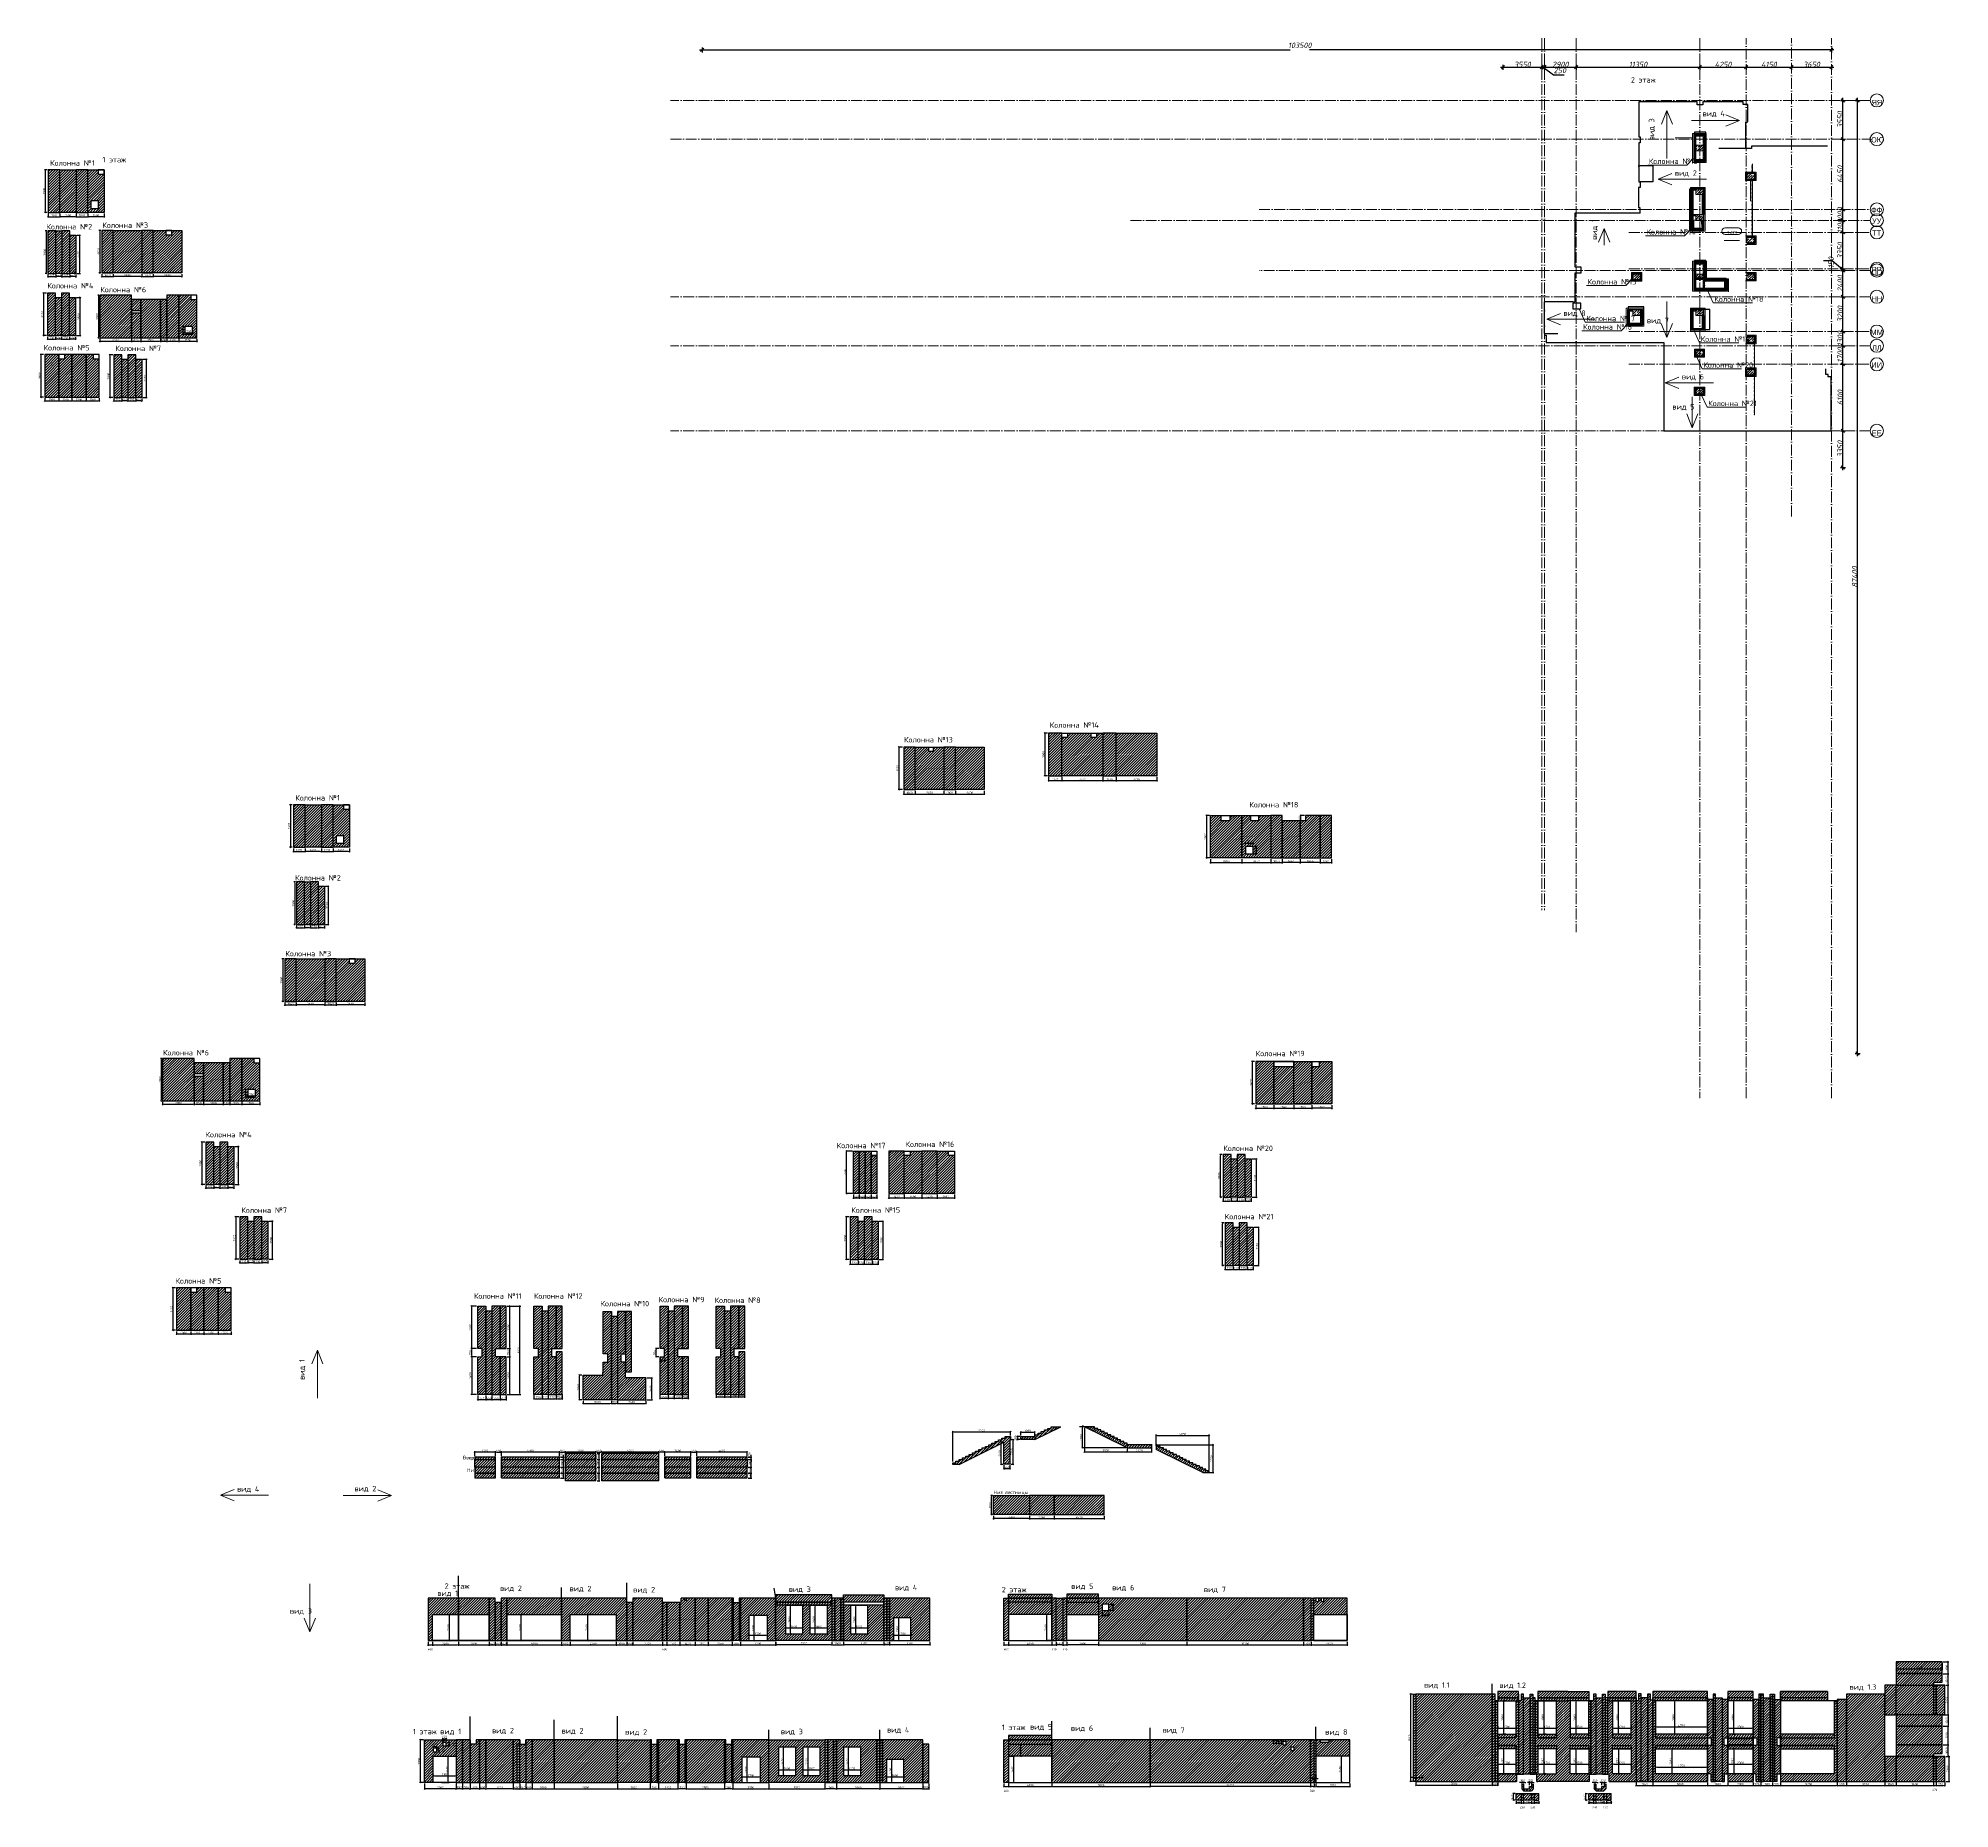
# Model space of a CAD drawing. Header units: millimetres. Extents: x 209 to 470115, y -86468 to 480215.
# Drawn here: x 223500 to 398725, y 312682 to 475020 of the extents above; entities that cross this region are included whole.
import ezdxf

# ---------------------------------------------------------------- set-up
doc = ezdxf.new("R2010")
doc.units = ezdxf.units.MM
doc.linetypes.add('50_200_ШТРИХ_1Т_ш5_п1_п1_', pattern=[1400, 1000, -200, 0, -200])
for name, color, linetype, lineweight in [('A-ANNO-DIMS', 7, 'Continuous', 9), ('A-DETL-MEDM', 7, 'Continuous', 9), ('A-WALL', 7, 'Continuous', 5), ('A-WALL-FNSH-1', 7, 'Continuous', 5), ('I-WALL', 7, 'Continuous', 5), ('S-COLS', 7, 'Continuous', 9), ('S-COLS-1', 7, 'Continuous', 5), ('Ограждение', 7, 'Continuous', 9), ('Ограждение-1', 7, 'Continuous', 20), ('основной', 250, 'Continuous', 15), ('Основные линии', 7, 'Continuous', 30), ('осново', 7, 'Continuous', 30), ('Размеры', 7, 'Continuous', 15), ('Штриховка', 7, 'Continuous', 25)]:
    doc.layers.add(name, color=color, linetype=linetype, lineweight=lineweight)
for name, color, linetype, lineweight, true_color in [('A-AREA-IDEN-1', 7, 'Continuous', 9, 0xaaaaaa), ('A-DETL-7', 7, 'Continuous', 20, 0x01a6fe), ('A-FLOR-1', 7, 'Continuous', 5, 0xc0c0c0), ('I-WALL-15', 7, 'Continuous', 5, 0x787878), ('M-EQPM-1', 7, 'Continuous', 9, 0xaaaaaa), ('M-EQPM-2', 7, 'Continuous', 9, 0xe2e2e2), ('Оси-1', 7, 'Continuous', 20, 0xaaaaaa), ('Оси-2', 7, 'Continuous', 9, 0xaaaaaa), ('Оси-3', 7, '50_200_ШТРИХ_1Т_ш5_п1_п1_', 9, 0xaaaaaa)]:
    doc.layers.add(name, color=color, linetype=linetype, lineweight=lineweight, true_color=true_color)
doc.styles.add('Arial', font='arial.ttf', dxfattribs={"width": 0.9, "height": 500})
doc.styles.add('ISOCPEUR_I', font='isocpeui.ttf', dxfattribs={"height": 300})
doc.styles.add('ISOCPEUR_I_1', font='isocpeui.ttf', dxfattribs={"width": 0.9, "height": 500})
doc.styles.add('СПДС', font='isocpeur.ttf', dxfattribs={"width": 0.9})
doc.dimstyles.new('ISO-2_5_0_9К_БОЛЬШОЙ', dxfattribs={"dimscale": 304.8, "dimtxt": 497.990588, "dimasz": 0.984252, "dimexe": 0.787402, "dimexo": 0, "dimgap": 0, "dimtad": 1, "dimdec": 0, "dimzin": 0, "dimdsep": 46, "dimtxsty": 'ISOCPEUR_I_1', "dimblk1": 'OBLIQUE', "dimblk2": 'OBLIQUE', "dimsah": 1, "dimcen": 0.09, "dimdle": 0.787402, "dimazin": 0, "dimtfac": 1, "dimtdec": 4, "dimtix": 1, "dimtmove": 0, "dimatfit": 3, "dimfxl": 1, "dimtvp": 1, "dimtolj": 1, "dimtzin": 0, "dimarcsym": 2})
doc.dimstyles.new('ISO-2_5_0_9К_БОЛЬШОЙ_1', dxfattribs={"dimscale": 304.8, "dimtxt": 497.990588, "dimasz": 0.984252, "dimexe": 0.787402, "dimexo": 0, "dimgap": 0, "dimtad": 1, "dimdec": 0, "dimzin": 0, "dimdsep": 46, "dimtxsty": 'ISOCPEUR_I_1', "dimblk1": 'OBLIQUE', "dimblk2": 'OBLIQUE', "dimsah": 1, "dimcen": 0.09, "dimdle": 0.787402, "dimazin": 0, "dimtfac": 1, "dimtdec": 4, "dimtix": 1, "dimtmove": 1, "dimatfit": 3, "dimfxl": 1, "dimtvp": 1, "dimtolj": 1, "dimtzin": 0, "dimarcsym": 2})
doc.dimstyles.new('ISO-2_5_0_9К_БОЛЬШОЙ_2', dxfattribs={"dimscale": 304.8, "dimtxt": 497.990588, "dimasz": 0.984252, "dimexe": 0.787402, "dimexo": 0, "dimgap": 0, "dimtad": 1, "dimdec": 0, "dimzin": 0, "dimdsep": 46, "dimtxsty": 'ISOCPEUR_I_1', "dimblk1": 'OBLIQUE', "dimblk2": 'OBLIQUE', "dimsah": 1, "dimcen": 0.09, "dimdle": 0.787402, "dimazin": 0, "dimtfac": 1, "dimtdec": 4, "dimtix": 1, "dimtmove": 2, "dimatfit": 3, "dimfxl": 1, "dimtvp": 1, "dimtolj": 1, "dimtzin": 0, "dimarcsym": 2})
doc.dimstyles.new('Размера А3', dxfattribs={"dimtxt": 200, "dimasz": 100, "dimexe": 70, "dimexo": 100, "dimgap": 20, "dimtad": 1, "dimdec": 0, "dimrnd": 10, "dimzin": 0, "dimdsep": 46, "dimtxsty": 'СПДС', "dimblk": 'ARROWHEAD_6', "dimcen": 1, "dimclrd": 256, "dimclre": 256, "dimclrt": 256, "dimazin": 0, "dimtfac": 1, "dimtdec": 0, "dimtmove": 2, "dimatfit": 3, "dimfxl": 1, "dimtolj": 1, "dimtzin": 0, "dimarcsym": 0})
pattern_1 = [(45, (286584.25, 383020.87), (-228.0985, 228.0985), []), (45, (286812.35, 383020.87), (-228.0985, 228.0985), [403.225, -80.645, 6.706, -73.939])]
pattern_2 = [(0, (286584.25, 383020.87), (406.4, 101.6), [6.706, -298.094, 6.706, -298.094, -1625.6]), (0, (286584.25, 383020.87), (406.4, 101.6), [-609.6, 6.706, -602.894, 6.706, -298.094, -711.2]), (0, (286584.25, 383020.87), (406.4, 101.6), [-1524, 6.706, -196.494, 6.706, -501.294]), (120, (286736.65, 383071.67), (-291.18818, 301.15272), [6.706, -298.094, 6.706, -298.094, -1625.6]), (120, (286736.65, 383071.67), (-291.18818, 301.15272), [-609.6, 6.706, -602.894, 6.706, -298.094, -711.2]), (120, (286736.65, 383071.67), (-291.18818, 301.15272), [-1524, 6.706, -196.494, 6.706, -501.294]), (240, (286787.45, 383274.87), (-115.21182, -402.75272), [6.706, -298.094, 6.706, -298.094, -1625.6]), (240, (286787.45, 383274.87), (-115.21182, -402.75272), [-609.6, 6.706, -602.894, 6.706, -298.094, -711.2]), (240, (286787.45, 383274.87), (-115.21182, -402.75272), [-1524, 6.706, -196.494, 6.706, -501.294])]
pattern_3 = [(45, (286584.25, 383020.87), (-70.71068, 70.71068), [])]
pattern_4 = [(45, (286584.25, 383020.87), (-169.70563, 169.70563), [])]

# ---------------------------------------------------------------- blocks, each defined once
blk = doc.blocks.new('ARROWHEAD_6')
at = {"color": 0, "linetype": 'Continuous'}
for p, q in [((0, 0), (-1, 0)), ((-0.5, -0.5), (0.5, 0.5))]:
    blk.add_line(p, q, dxfattribs=at)
blk = doc.blocks.new('*D1174')
at = {"layer": 'Defpoints', "color": 0, "transparency": 16777216}
for p in [(259234, 328102), (259634, 328102), (259634, 327705)]:
    blk.add_point(p, dxfattribs=at)
at = {"layer": 'Размеры', "lineweight": -2, "transparency": 16777216}
for p, q in [((259234, 328002), (259234, 327635)), ((259334, 327705), (259534, 327705)), ((259634, 328002), (259634, 327635))]:
    blk.add_line(p, q, dxfattribs=at)
at = {"layer": 'Размеры', "lineweight": -2, "transparency": 16777216, "xscale": 100, "yscale": 100, "zscale": 100, "rotation": 180}
blk.add_blockref('ARROWHEAD_6', (259234, 327705), dxfattribs=at)
at = {"layer": 'Размеры', "lineweight": -2, "transparency": 16777216, "xscale": 100, "yscale": 100, "zscale": 100}
blk.add_blockref('ARROWHEAD_6', (259634, 327705), dxfattribs=at)
at = {"layer": 'Размеры', "transparency": 16777216, "insert": (259434, 327305), "char_height": 200, "attachment_point": 5, "style": 'СПДС'}
blk.add_mtext('\\A1;400', dxfattribs=at)
blk = doc.blocks.new('*D1175')
at = {"layer": 'Defpoints', "color": 0, "transparency": 16777216}
for p in [(259634, 328102), (262034, 328102), (262034, 327705)]:
    blk.add_point(p, dxfattribs=at)
at = {"layer": 'Размеры', "lineweight": -2, "transparency": 16777216}
for p, q in [((259634, 328002), (259634, 327635)), ((259734, 327705), (261934, 327705)), ((262034, 328002), (262034, 327635))]:
    blk.add_line(p, q, dxfattribs=at)
at = {"layer": 'Размеры', "lineweight": -2, "transparency": 16777216, "xscale": 100, "yscale": 100, "zscale": 100, "rotation": 180}
blk.add_blockref('ARROWHEAD_6', (259634, 327705), dxfattribs=at)
at = {"layer": 'Размеры', "lineweight": -2, "transparency": 16777216, "xscale": 100, "yscale": 100, "zscale": 100}
blk.add_blockref('ARROWHEAD_6', (262034, 327705), dxfattribs=at)
at = {"layer": 'Размеры', "transparency": 16777216, "insert": (260834, 327825), "char_height": 200, "attachment_point": 5, "style": 'СПДС'}
blk.add_mtext('\\A1;2400', dxfattribs=at)
blk = doc.blocks.new('*D1178')
at = {"layer": 'Defpoints', "color": 0, "transparency": 16777216}
for p in [(262034, 328102), (264834, 328102), (264834, 327705)]:
    blk.add_point(p, dxfattribs=at)
at = {"layer": 'Размеры', "lineweight": -2, "transparency": 16777216}
for p, q in [((262034, 328002), (262034, 327635)), ((262134, 327705), (264734, 327705)), ((264834, 328002), (264834, 327635))]:
    blk.add_line(p, q, dxfattribs=at)
at = {"layer": 'Размеры', "lineweight": -2, "transparency": 16777216, "xscale": 100, "yscale": 100, "zscale": 100, "rotation": 180}
blk.add_blockref('ARROWHEAD_6', (262034, 327705), dxfattribs=at)
at = {"layer": 'Размеры', "lineweight": -2, "transparency": 16777216, "xscale": 100, "yscale": 100, "zscale": 100}
blk.add_blockref('ARROWHEAD_6', (264834, 327705), dxfattribs=at)
at = {"layer": 'Размеры', "transparency": 16777216, "insert": (263434, 327825), "char_height": 200, "attachment_point": 5, "style": 'СПДС'}
blk.add_mtext('\\A1;2800', dxfattribs=at)
blk = doc.blocks.new('*D1179')
at = {"layer": 'Defpoints', "color": 0, "transparency": 16777216}
for p in [(264834, 328102), (265374, 328102), (265374, 327705)]:
    blk.add_point(p, dxfattribs=at)
at = {"layer": 'Размеры', "lineweight": -2, "transparency": 16777216}
for p, q in [((264834, 328002), (264834, 327635)), ((264934, 327705), (265274, 327705)), ((265374, 328002), (265374, 327635))]:
    blk.add_line(p, q, dxfattribs=at)
at = {"layer": 'Размеры', "lineweight": -2, "transparency": 16777216, "xscale": 100, "yscale": 100, "zscale": 100, "rotation": 180}
blk.add_blockref('ARROWHEAD_6', (264834, 327705), dxfattribs=at)
at = {"layer": 'Размеры', "lineweight": -2, "transparency": 16777216, "xscale": 100, "yscale": 100, "zscale": 100}
blk.add_blockref('ARROWHEAD_6', (265374, 327705), dxfattribs=at)
at = {"layer": 'Размеры', "transparency": 16777216, "insert": (265104, 327825), "char_height": 200, "attachment_point": 5, "style": 'СПДС'}
blk.add_mtext('\\A1;540', dxfattribs=at)
blk = doc.blocks.new('*D1180')
at = {"layer": 'Defpoints', "color": 0, "transparency": 16777216}
for p in [(265374, 328102), (265924, 328102), (265924, 327705)]:
    blk.add_point(p, dxfattribs=at)
at = {"layer": 'Размеры', "lineweight": -2, "transparency": 16777216}
for p, q in [((265374, 328002), (265374, 327635)), ((265474, 327705), (265824, 327705)), ((265924, 328002), (265924, 327635))]:
    blk.add_line(p, q, dxfattribs=at)
at = {"layer": 'Размеры', "lineweight": -2, "transparency": 16777216, "xscale": 100, "yscale": 100, "zscale": 100, "rotation": 180}
blk.add_blockref('ARROWHEAD_6', (265374, 327705), dxfattribs=at)
at = {"layer": 'Размеры', "lineweight": -2, "transparency": 16777216, "xscale": 100, "yscale": 100, "zscale": 100}
blk.add_blockref('ARROWHEAD_6', (265924, 327705), dxfattribs=at)
at = {"layer": 'Размеры', "transparency": 16777216, "insert": (265649, 327825), "char_height": 200, "attachment_point": 5, "style": 'СПДС'}
blk.add_mtext('\\A1;550', dxfattribs=at)
blk = doc.blocks.new('*D1181')
at = {"layer": 'Defpoints', "color": 0, "transparency": 16777216}
for p in [(265924, 328102), (266464, 328102), (266464, 327705)]:
    blk.add_point(p, dxfattribs=at)
at = {"layer": 'Размеры', "lineweight": -2, "transparency": 16777216}
for p, q in [((265924, 328002), (265924, 327635)), ((266024, 327705), (266364, 327705)), ((266464, 328002), (266464, 327635))]:
    blk.add_line(p, q, dxfattribs=at)
at = {"layer": 'Размеры', "lineweight": -2, "transparency": 16777216, "xscale": 100, "yscale": 100, "zscale": 100, "rotation": 180}
blk.add_blockref('ARROWHEAD_6', (265924, 327705), dxfattribs=at)
at = {"layer": 'Размеры', "lineweight": -2, "transparency": 16777216, "xscale": 100, "yscale": 100, "zscale": 100}
blk.add_blockref('ARROWHEAD_6', (266464, 327705), dxfattribs=at)
at = {"layer": 'Размеры', "transparency": 16777216, "insert": (266194, 327825), "char_height": 200, "attachment_point": 5, "style": 'СПДС'}
blk.add_mtext('\\A1;540', dxfattribs=at)
blk = doc.blocks.new('*D1182')
at = {"layer": 'Defpoints', "color": 0, "transparency": 16777216}
for p in [(266464, 328102), (271464, 328102), (271464, 327705)]:
    blk.add_point(p, dxfattribs=at)
at = {"layer": 'Размеры', "lineweight": -2, "transparency": 16777216}
for p, q in [((266464, 328002), (266464, 327635)), ((266564, 327705), (271364, 327705)), ((271464, 328002), (271464, 327635))]:
    blk.add_line(p, q, dxfattribs=at)
at = {"layer": 'Размеры', "lineweight": -2, "transparency": 16777216, "xscale": 100, "yscale": 100, "zscale": 100, "rotation": 180}
blk.add_blockref('ARROWHEAD_6', (266464, 327705), dxfattribs=at)
at = {"layer": 'Размеры', "lineweight": -2, "transparency": 16777216, "xscale": 100, "yscale": 100, "zscale": 100}
blk.add_blockref('ARROWHEAD_6', (271464, 327705), dxfattribs=at)
at = {"layer": 'Размеры', "transparency": 16777216, "insert": (268964, 327825), "char_height": 200, "attachment_point": 5, "style": 'СПДС'}
blk.add_mtext('\\A1;5000', dxfattribs=at)
blk = doc.blocks.new('*D1183')
at = {"layer": 'Defpoints', "color": 0, "transparency": 16777216}
for p in [(271464, 328102), (272264, 328102), (272264, 327705)]:
    blk.add_point(p, dxfattribs=at)
at = {"layer": 'Размеры', "lineweight": -2, "transparency": 16777216}
for p, q in [((271464, 328002), (271464, 327635)), ((271564, 327705), (272164, 327705)), ((272264, 328002), (272264, 327635))]:
    blk.add_line(p, q, dxfattribs=at)
at = {"layer": 'Размеры', "lineweight": -2, "transparency": 16777216, "xscale": 100, "yscale": 100, "zscale": 100, "rotation": 180}
blk.add_blockref('ARROWHEAD_6', (271464, 327705), dxfattribs=at)
at = {"layer": 'Размеры', "lineweight": -2, "transparency": 16777216, "xscale": 100, "yscale": 100, "zscale": 100}
blk.add_blockref('ARROWHEAD_6', (272264, 327705), dxfattribs=at)
at = {"layer": 'Размеры', "transparency": 16777216, "insert": (271864, 327825), "char_height": 200, "attachment_point": 5, "style": 'СПДС'}
blk.add_mtext('\\A1;800', dxfattribs=at)
blk = doc.blocks.new('*D1184')
at = {"layer": 'Defpoints', "color": 0, "transparency": 16777216}
for p in [(272264, 328102), (276464, 328102), (276464, 327705)]:
    blk.add_point(p, dxfattribs=at)
at = {"layer": 'Размеры', "lineweight": -2, "transparency": 16777216}
for p, q in [((272264, 328002), (272264, 327635)), ((272364, 327705), (276364, 327705)), ((276464, 328002), (276464, 327635))]:
    blk.add_line(p, q, dxfattribs=at)
at = {"layer": 'Размеры', "lineweight": -2, "transparency": 16777216, "xscale": 100, "yscale": 100, "zscale": 100, "rotation": 180}
blk.add_blockref('ARROWHEAD_6', (272264, 327705), dxfattribs=at)
at = {"layer": 'Размеры', "lineweight": -2, "transparency": 16777216, "xscale": 100, "yscale": 100, "zscale": 100}
blk.add_blockref('ARROWHEAD_6', (276464, 327705), dxfattribs=at)
at = {"layer": 'Размеры', "transparency": 16777216, "insert": (274364, 327825), "char_height": 200, "attachment_point": 5, "style": 'СПДС'}
blk.add_mtext('\\A1;4200', dxfattribs=at)
blk = doc.blocks.new('*D1185')
at = {"layer": 'Defpoints', "color": 0, "transparency": 16777216}
for p in [(276464, 328102), (277464, 328102), (277464, 327705)]:
    blk.add_point(p, dxfattribs=at)
at = {"layer": 'Размеры', "lineweight": -2, "transparency": 16777216}
for p, q in [((276464, 328002), (276464, 327635)), ((276564, 327705), (277364, 327705)), ((277464, 328002), (277464, 327635))]:
    blk.add_line(p, q, dxfattribs=at)
at = {"layer": 'Размеры', "lineweight": -2, "transparency": 16777216, "xscale": 100, "yscale": 100, "zscale": 100, "rotation": 180}
blk.add_blockref('ARROWHEAD_6', (276464, 327705), dxfattribs=at)
at = {"layer": 'Размеры', "lineweight": -2, "transparency": 16777216, "xscale": 100, "yscale": 100, "zscale": 100}
blk.add_blockref('ARROWHEAD_6', (277464, 327705), dxfattribs=at)
at = {"layer": 'Размеры', "transparency": 16777216, "insert": (276964, 327825), "char_height": 200, "attachment_point": 5, "style": 'СПДС'}
blk.add_mtext('\\A1;1000', dxfattribs=at)
blk = doc.blocks.new('*D1186')
at = {"layer": 'Defpoints', "color": 0, "transparency": 16777216}
for p in [(277464, 328102), (278014, 328102), (278014, 327705)]:
    blk.add_point(p, dxfattribs=at)
at = {"layer": 'Размеры', "lineweight": -2, "transparency": 16777216}
for p, q in [((277464, 328002), (277464, 327635)), ((277564, 327705), (277914, 327705)), ((278014, 328002), (278014, 327635))]:
    blk.add_line(p, q, dxfattribs=at)
at = {"layer": 'Размеры', "lineweight": -2, "transparency": 16777216, "xscale": 100, "yscale": 100, "zscale": 100, "rotation": 180}
blk.add_blockref('ARROWHEAD_6', (277464, 327705), dxfattribs=at)
at = {"layer": 'Размеры', "lineweight": -2, "transparency": 16777216, "xscale": 100, "yscale": 100, "zscale": 100}
blk.add_blockref('ARROWHEAD_6', (278014, 327705), dxfattribs=at)
at = {"layer": 'Размеры', "transparency": 16777216, "insert": (277739, 327825), "char_height": 200, "attachment_point": 5, "style": 'СПДС'}
blk.add_mtext('\\A1;550', dxfattribs=at)
blk = doc.blocks.new('*D1187')
at = {"layer": 'Defpoints', "color": 0, "transparency": 16777216}
for p in [(278014, 328102), (280714, 328102), (280714, 327705)]:
    blk.add_point(p, dxfattribs=at)
at = {"layer": 'Размеры', "lineweight": -2, "transparency": 16777216}
for p, q in [((278014, 328002), (278014, 327635)), ((278114, 327705), (280614, 327705)), ((280714, 328002), (280714, 327635))]:
    blk.add_line(p, q, dxfattribs=at)
at = {"layer": 'Размеры', "lineweight": -2, "transparency": 16777216, "xscale": 100, "yscale": 100, "zscale": 100, "rotation": 180}
blk.add_blockref('ARROWHEAD_6', (278014, 327705), dxfattribs=at)
at = {"layer": 'Размеры', "lineweight": -2, "transparency": 16777216, "xscale": 100, "yscale": 100, "zscale": 100}
blk.add_blockref('ARROWHEAD_6', (280714, 327705), dxfattribs=at)
at = {"layer": 'Размеры', "transparency": 16777216, "insert": (279364, 327825), "char_height": 200, "attachment_point": 5, "style": 'СПДС'}
blk.add_mtext('\\A1;2700', dxfattribs=at)
blk = doc.blocks.new('*D1193')
at = {"layer": 'Defpoints', "color": 0, "transparency": 16777216}
for p in [(280714, 328102), (281114, 328102), (281114, 327705)]:
    blk.add_point(p, dxfattribs=at)
at = {"layer": 'Размеры', "lineweight": -2, "transparency": 16777216}
for p, q in [((280714, 328002), (280714, 327635)), ((280814, 327705), (281014, 327705)), ((281114, 328002), (281114, 327635))]:
    blk.add_line(p, q, dxfattribs=at)
at = {"layer": 'Размеры', "lineweight": -2, "transparency": 16777216, "xscale": 100, "yscale": 100, "zscale": 100, "rotation": 180}
blk.add_blockref('ARROWHEAD_6', (280714, 327705), dxfattribs=at)
at = {"layer": 'Размеры', "lineweight": -2, "transparency": 16777216, "xscale": 100, "yscale": 100, "zscale": 100}
blk.add_blockref('ARROWHEAD_6', (281114, 327705), dxfattribs=at)
at = {"layer": 'Размеры', "transparency": 16777216, "insert": (280914, 327305), "char_height": 200, "attachment_point": 5, "style": 'СПДС'}
blk.add_mtext('\\A1;400', dxfattribs=at)
blk = doc.blocks.new('*D1194')
at = {"layer": 'Defpoints', "color": 0, "transparency": 16777216}
for p in [(281114, 328102), (282314, 328102), (282314, 327705)]:
    blk.add_point(p, dxfattribs=at)
at = {"layer": 'Размеры', "lineweight": -2, "transparency": 16777216}
for p, q in [((281114, 328002), (281114, 327635)), ((281214, 327705), (282214, 327705)), ((282314, 328002), (282314, 327635))]:
    blk.add_line(p, q, dxfattribs=at)
at = {"layer": 'Размеры', "lineweight": -2, "transparency": 16777216, "xscale": 100, "yscale": 100, "zscale": 100, "rotation": 180}
blk.add_blockref('ARROWHEAD_6', (281114, 327705), dxfattribs=at)
at = {"layer": 'Размеры', "lineweight": -2, "transparency": 16777216, "xscale": 100, "yscale": 100, "zscale": 100}
blk.add_blockref('ARROWHEAD_6', (282314, 327705), dxfattribs=at)
at = {"layer": 'Размеры', "transparency": 16777216, "insert": (281714, 327825), "char_height": 200, "attachment_point": 5, "style": 'СПДС'}
blk.add_mtext('\\A1;1200', dxfattribs=at)
blk = doc.blocks.new('*D1195')
at = {"layer": 'Defpoints', "color": 0, "transparency": 16777216}
for p in [(282314, 328102), (283714, 328102), (283714, 327705)]:
    blk.add_point(p, dxfattribs=at)
at = {"layer": 'Размеры', "lineweight": -2, "transparency": 16777216}
for p, q in [((282314, 328002), (282314, 327635)), ((282414, 327705), (283614, 327705)), ((283714, 328002), (283714, 327635))]:
    blk.add_line(p, q, dxfattribs=at)
at = {"layer": 'Размеры', "lineweight": -2, "transparency": 16777216, "xscale": 100, "yscale": 100, "zscale": 100, "rotation": 180}
blk.add_blockref('ARROWHEAD_6', (282314, 327705), dxfattribs=at)
at = {"layer": 'Размеры', "lineweight": -2, "transparency": 16777216, "xscale": 100, "yscale": 100, "zscale": 100}
blk.add_blockref('ARROWHEAD_6', (283714, 327705), dxfattribs=at)
at = {"layer": 'Размеры', "transparency": 16777216, "insert": (283014, 327825), "char_height": 200, "attachment_point": 5, "style": 'СПДС'}
blk.add_mtext('\\A1;1400', dxfattribs=at)
blk = doc.blocks.new('*D1196')
at = {"layer": 'Defpoints', "color": 0, "transparency": 16777216}
for p in [(261214, 330502), (262034, 330502), (262034, 328102)]:
    blk.add_point(p, dxfattribs=at)
at = {"layer": 'Размеры', "lineweight": -2, "transparency": 16777216}
for p, q in [((261934, 330502), (261144, 330502)), ((261214, 328202), (261214, 330402)), ((261934, 328102), (261144, 328102))]:
    blk.add_line(p, q, dxfattribs=at)
at = {"layer": 'Размеры', "lineweight": -2, "transparency": 16777216, "xscale": 100, "yscale": 100, "zscale": 100}
for p, rotation in [((261214, 330502), 90), ((261214, 328102), 270)]:
    blk.add_blockref('ARROWHEAD_6', p, dxfattribs=dict(at, rotation=rotation))
at = {"layer": 'Размеры', "transparency": 16777216, "insert": (261094, 329302), "char_height": 200, "attachment_point": 5, "rotation": 90, "style": 'СПДС'}
blk.add_mtext('\\A1;2400', dxfattribs=at)
blk = doc.blocks.new('*D1197')
at = {"layer": 'Defpoints', "color": 0, "transparency": 16777216}
for p in [(267784, 330502), (268191, 330502), (268191, 328102)]:
    blk.add_point(p, dxfattribs=at)
at = {"layer": 'Размеры', "lineweight": -2, "transparency": 16777216}
for p, q in [((268091, 330502), (267714, 330502)), ((267784, 328202), (267784, 330402)), ((268091, 328102), (267714, 328102))]:
    blk.add_line(p, q, dxfattribs=at)
at = {"layer": 'Размеры', "lineweight": -2, "transparency": 16777216, "xscale": 100, "yscale": 100, "zscale": 100}
for p, rotation in [((267784, 330502), 90), ((267784, 328102), 270)]:
    blk.add_blockref('ARROWHEAD_6', p, dxfattribs=dict(at, rotation=rotation))
at = {"layer": 'Размеры', "transparency": 16777216, "insert": (267664, 329302), "char_height": 200, "attachment_point": 5, "rotation": 90, "style": 'СПДС'}
blk.add_mtext('\\A1;2400', dxfattribs=at)
blk = doc.blocks.new('*D1188')
at = {"layer": 'Defpoints', "color": 0, "transparency": 16777216}
for p in [(273895, 330502), (274364, 330502), (274364, 328102)]:
    blk.add_point(p, dxfattribs=at)
at = {"layer": 'Размеры', "lineweight": -2, "transparency": 16777216}
for p, q in [((274264, 330502), (273825, 330502)), ((273895, 328202), (273895, 330402)), ((274264, 328102), (273825, 328102))]:
    blk.add_line(p, q, dxfattribs=at)
at = {"layer": 'Размеры', "lineweight": -2, "transparency": 16777216, "xscale": 100, "yscale": 100, "zscale": 100}
for p, rotation in [((273895, 330502), 90), ((273895, 328102), 270)]:
    blk.add_blockref('ARROWHEAD_6', p, dxfattribs=dict(at, rotation=rotation))
at = {"layer": 'Размеры', "transparency": 16777216, "insert": (273775, 329302), "char_height": 200, "attachment_point": 5, "rotation": 90, "style": 'СПДС'}
blk.add_mtext('\\A1;2400', dxfattribs=at)
blk = doc.blocks.new('*D1189')
at = {"layer": 'Defpoints', "color": 0, "transparency": 16777216}
for p in [(283714, 328102), (284914, 328102), (284914, 327705)]:
    blk.add_point(p, dxfattribs=at)
at = {"layer": 'Размеры', "lineweight": -2, "transparency": 16777216}
for p, q in [((283714, 328002), (283714, 327635)), ((283814, 327705), (284814, 327705)), ((284914, 328002), (284914, 327635))]:
    blk.add_line(p, q, dxfattribs=at)
at = {"layer": 'Размеры', "lineweight": -2, "transparency": 16777216, "xscale": 100, "yscale": 100, "zscale": 100, "rotation": 180}
blk.add_blockref('ARROWHEAD_6', (283714, 327705), dxfattribs=at)
at = {"layer": 'Размеры', "lineweight": -2, "transparency": 16777216, "xscale": 100, "yscale": 100, "zscale": 100}
blk.add_blockref('ARROWHEAD_6', (284914, 327705), dxfattribs=at)
at = {"layer": 'Размеры', "transparency": 16777216, "insert": (284314, 327825), "char_height": 200, "attachment_point": 5, "style": 'СПДС'}
blk.add_mtext('\\A1;1200', dxfattribs=at)
blk = doc.blocks.new('*D1190')
at = {"layer": 'Defpoints', "color": 0, "transparency": 16777216}
for p in [(284914, 328102), (287114, 328102), (287114, 327705)]:
    blk.add_point(p, dxfattribs=at)
at = {"layer": 'Размеры', "lineweight": -2, "transparency": 16777216}
for p, q in [((284914, 328002), (284914, 327635)), ((285014, 327705), (287014, 327705)), ((287114, 328002), (287114, 327635))]:
    blk.add_line(p, q, dxfattribs=at)
at = {"layer": 'Размеры', "lineweight": -2, "transparency": 16777216, "xscale": 100, "yscale": 100, "zscale": 100, "rotation": 180}
blk.add_blockref('ARROWHEAD_6', (284914, 327705), dxfattribs=at)
at = {"layer": 'Размеры', "lineweight": -2, "transparency": 16777216, "xscale": 100, "yscale": 100, "zscale": 100}
blk.add_blockref('ARROWHEAD_6', (287114, 327705), dxfattribs=at)
at = {"layer": 'Размеры', "transparency": 16777216, "insert": (286014, 327825), "char_height": 200, "attachment_point": 5, "style": 'СПДС'}
blk.add_mtext('\\A1;2200', dxfattribs=at)
blk = doc.blocks.new('*D1191')
at = {"layer": 'Defpoints', "color": 0, "transparency": 16777216}
for p in [(287114, 328102), (287874, 328102), (287874, 327705)]:
    blk.add_point(p, dxfattribs=at)
at = {"layer": 'Размеры', "lineweight": -2, "transparency": 16777216}
for p, q in [((287114, 328002), (287114, 327635)), ((287214, 327705), (287774, 327705)), ((287874, 328002), (287874, 327635))]:
    blk.add_line(p, q, dxfattribs=at)
at = {"layer": 'Размеры', "lineweight": -2, "transparency": 16777216, "xscale": 100, "yscale": 100, "zscale": 100, "rotation": 180}
blk.add_blockref('ARROWHEAD_6', (287114, 327705), dxfattribs=at)
at = {"layer": 'Размеры', "lineweight": -2, "transparency": 16777216, "xscale": 100, "yscale": 100, "zscale": 100}
blk.add_blockref('ARROWHEAD_6', (287874, 327705), dxfattribs=at)
at = {"layer": 'Размеры', "transparency": 16777216, "insert": (287494, 327825), "char_height": 200, "attachment_point": 5, "style": 'СПДС'}
blk.add_mtext('\\A1;760', dxfattribs=at)
blk = doc.blocks.new('*D1192')
at = {"layer": 'Defpoints', "color": 0, "transparency": 16777216}
for p in [(287874, 328102), (291074, 328102), (291074, 327705)]:
    blk.add_point(p, dxfattribs=at)
at = {"layer": 'Размеры', "lineweight": -2, "transparency": 16777216}
for p, q in [((287874, 328002), (287874, 327635)), ((287974, 327705), (290974, 327705)), ((291074, 328002), (291074, 327635))]:
    blk.add_line(p, q, dxfattribs=at)
at = {"layer": 'Размеры', "lineweight": -2, "transparency": 16777216, "xscale": 100, "yscale": 100, "zscale": 100, "rotation": 180}
blk.add_blockref('ARROWHEAD_6', (287874, 327705), dxfattribs=at)
at = {"layer": 'Размеры', "lineweight": -2, "transparency": 16777216, "xscale": 100, "yscale": 100, "zscale": 100}
blk.add_blockref('ARROWHEAD_6', (291074, 327705), dxfattribs=at)
at = {"layer": 'Размеры', "transparency": 16777216, "insert": (289474, 327825), "char_height": 200, "attachment_point": 5, "style": 'СПДС'}
blk.add_mtext('\\A1;3200', dxfattribs=at)
blk = doc.blocks.new('*D1198')
at = {"layer": 'Defpoints', "color": 0, "transparency": 16777216}
for p in [(288639, 328544), (290339, 328613), (290339, 328544)]:
    blk.add_point(p, dxfattribs=at)
at = {"layer": 'Размеры', "lineweight": -2, "transparency": 16777216}
for p, q in [((288639, 328644), (288639, 328683)), ((288739, 328613), (290239, 328613)), ((290339, 328644), (290339, 328683))]:
    blk.add_line(p, q, dxfattribs=at)
at = {"layer": 'Размеры', "lineweight": -2, "transparency": 16777216, "xscale": 100, "yscale": 100, "zscale": 100, "rotation": 180}
blk.add_blockref('ARROWHEAD_6', (288639, 328613), dxfattribs=at)
at = {"layer": 'Размеры', "lineweight": -2, "transparency": 16777216, "xscale": 100, "yscale": 100, "zscale": 100}
blk.add_blockref('ARROWHEAD_6', (290339, 328613), dxfattribs=at)
at = {"layer": 'Размеры', "transparency": 16777216, "insert": (289489, 328733), "char_height": 200, "attachment_point": 5, "style": 'СПДС'}
blk.add_mtext('\\A1;1700', dxfattribs=at)
blk = doc.blocks.new('*D1199')
at = {"layer": 'Defpoints', "color": 0, "transparency": 16777216}
for p in [(289140, 330402), (289174, 330402), (289174, 328102)]:
    blk.add_point(p, dxfattribs=at)
at = {"layer": 'Размеры', "lineweight": -2, "transparency": 16777216}
for p, q in [((289074, 330402), (289070, 330402)), ((289140, 328202), (289140, 330302)), ((289074, 328102), (289070, 328102))]:
    blk.add_line(p, q, dxfattribs=at)
at = {"layer": 'Размеры', "lineweight": -2, "transparency": 16777216, "xscale": 100, "yscale": 100, "zscale": 100}
for p, rotation in [((289140, 330402), 90), ((289140, 328102), 270)]:
    blk.add_blockref('ARROWHEAD_6', p, dxfattribs=dict(at, rotation=rotation))
at = {"layer": 'Размеры', "transparency": 16777216, "insert": (289020, 329252), "char_height": 200, "attachment_point": 5, "rotation": 90, "style": 'СПДС'}
blk.add_mtext('\\A1;2300', dxfattribs=at)
blk = doc.blocks.new('*D1200')
at = {"layer": 'Defpoints', "color": 0, "transparency": 16777216}
for p in [(291994, 329300), (293594, 329300), (293594, 329266)]:
    blk.add_point(p, dxfattribs=at)
at = {"layer": 'Размеры', "lineweight": -2, "transparency": 16777216}
for p, q in [((291994, 329200), (291994, 329196)), ((292094, 329266), (293494, 329266)), ((293594, 329200), (293594, 329196))]:
    blk.add_line(p, q, dxfattribs=at)
at = {"layer": 'Размеры', "lineweight": -2, "transparency": 16777216, "xscale": 100, "yscale": 100, "zscale": 100, "rotation": 180}
blk.add_blockref('ARROWHEAD_6', (291994, 329266), dxfattribs=at)
at = {"layer": 'Размеры', "lineweight": -2, "transparency": 16777216, "xscale": 100, "yscale": 100, "zscale": 100}
blk.add_blockref('ARROWHEAD_6', (293594, 329266), dxfattribs=at)
at = {"layer": 'Размеры', "transparency": 16777216, "insert": (292794, 329386), "char_height": 200, "attachment_point": 5, "style": 'СПДС'}
blk.add_mtext('\\A1;1600', dxfattribs=at)
blk = doc.blocks.new('*D1201')
at = {"layer": 'Defpoints', "color": 0, "transparency": 16777216}
for p in [(292472, 331332), (292607, 331332), (292607, 328732)]:
    blk.add_point(p, dxfattribs=at)
at = {"layer": 'Размеры', "lineweight": -2, "transparency": 16777216}
for p, q in [((292507, 331332), (292402, 331332)), ((292472, 328832), (292472, 331232)), ((292507, 328732), (292402, 328732))]:
    blk.add_line(p, q, dxfattribs=at)
at = {"layer": 'Размеры', "lineweight": -2, "transparency": 16777216, "xscale": 100, "yscale": 100, "zscale": 100}
for p, rotation in [((292472, 331332), 90), ((292472, 328732), 270)]:
    blk.add_blockref('ARROWHEAD_6', p, dxfattribs=dict(at, rotation=rotation))
at = {"layer": 'Размеры', "transparency": 16777216, "insert": (292352, 330032), "char_height": 200, "attachment_point": 5, "rotation": 90, "style": 'СПДС'}
blk.add_mtext('\\A1;2600', dxfattribs=at)
blk = doc.blocks.new('*D1128')
at = {"layer": 'Defpoints', "color": 0, "transparency": 16777216}
for p in [(294236, 329300), (295836, 329300), (295836, 329266)]:
    blk.add_point(p, dxfattribs=at)
at = {"layer": 'Размеры', "lineweight": -2, "transparency": 16777216}
for p, q in [((294236, 329200), (294236, 329196)), ((294336, 329266), (295736, 329266)), ((295836, 329200), (295836, 329196))]:
    blk.add_line(p, q, dxfattribs=at)
at = {"layer": 'Размеры', "lineweight": -2, "transparency": 16777216, "xscale": 100, "yscale": 100, "zscale": 100, "rotation": 180}
blk.add_blockref('ARROWHEAD_6', (294236, 329266), dxfattribs=at)
at = {"layer": 'Размеры', "lineweight": -2, "transparency": 16777216, "xscale": 100, "yscale": 100, "zscale": 100}
blk.add_blockref('ARROWHEAD_6', (295836, 329266), dxfattribs=at)
at = {"layer": 'Размеры', "transparency": 16777216, "insert": (295036, 329386), "char_height": 200, "attachment_point": 5, "style": 'СПДС'}
blk.add_mtext('\\A1;1600', dxfattribs=at)
blk = doc.blocks.new('*D1129')
at = {"layer": 'Defpoints', "color": 0, "transparency": 16777216}
for p in [(294715, 331332), (294850, 331332), (294850, 328732)]:
    blk.add_point(p, dxfattribs=at)
at = {"layer": 'Размеры', "lineweight": -2, "transparency": 16777216}
for p, q in [((294750, 331332), (294645, 331332)), ((294715, 328832), (294715, 331232)), ((294750, 328732), (294645, 328732))]:
    blk.add_line(p, q, dxfattribs=at)
at = {"layer": 'Размеры', "lineweight": -2, "transparency": 16777216, "xscale": 100, "yscale": 100, "zscale": 100}
for p, rotation in [((294715, 331332), 90), ((294715, 328732), 270)]:
    blk.add_blockref('ARROWHEAD_6', p, dxfattribs=dict(at, rotation=rotation))
at = {"layer": 'Размеры', "transparency": 16777216, "insert": (294595, 330032), "char_height": 200, "attachment_point": 5, "rotation": 90, "style": 'СПДС'}
blk.add_mtext('\\A1;2600', dxfattribs=at)
blk = doc.blocks.new('*D1130')
at = {"layer": 'Defpoints', "color": 0, "transparency": 16777216}
for p in [(297956, 329300), (299556, 329300), (299556, 329266)]:
    blk.add_point(p, dxfattribs=at)
at = {"layer": 'Размеры', "lineweight": -2, "transparency": 16777216}
for p, q in [((297956, 329200), (297956, 329196)), ((298056, 329266), (299456, 329266)), ((299556, 329200), (299556, 329196))]:
    blk.add_line(p, q, dxfattribs=at)
at = {"layer": 'Размеры', "lineweight": -2, "transparency": 16777216, "xscale": 100, "yscale": 100, "zscale": 100, "rotation": 180}
blk.add_blockref('ARROWHEAD_6', (297956, 329266), dxfattribs=at)
at = {"layer": 'Размеры', "lineweight": -2, "transparency": 16777216, "xscale": 100, "yscale": 100, "zscale": 100}
blk.add_blockref('ARROWHEAD_6', (299556, 329266), dxfattribs=at)
at = {"layer": 'Размеры', "transparency": 16777216, "insert": (298756, 329386), "char_height": 200, "attachment_point": 5, "style": 'СПДС'}
blk.add_mtext('\\A1;1600', dxfattribs=at)
blk = doc.blocks.new('*D1131')
at = {"layer": 'Defpoints', "color": 0, "transparency": 16777216}
for p in [(298434, 331332), (298569, 331332), (298569, 328732)]:
    blk.add_point(p, dxfattribs=at)
at = {"layer": 'Размеры', "lineweight": -2, "transparency": 16777216}
for p, q in [((298469, 331332), (298364, 331332)), ((298434, 328832), (298434, 331232)), ((298469, 328732), (298364, 328732))]:
    blk.add_line(p, q, dxfattribs=at)
at = {"layer": 'Размеры', "lineweight": -2, "transparency": 16777216, "xscale": 100, "yscale": 100, "zscale": 100}
for p, rotation in [((298434, 331332), 90), ((298434, 328732), 270)]:
    blk.add_blockref('ARROWHEAD_6', p, dxfattribs=dict(at, rotation=rotation))
at = {"layer": 'Размеры', "transparency": 16777216, "insert": (298314, 330032), "char_height": 200, "attachment_point": 5, "rotation": 90, "style": 'СПДС'}
blk.add_mtext('\\A1;2600', dxfattribs=at)
blk = doc.blocks.new('*D1132')
at = {"layer": 'Defpoints', "color": 0, "transparency": 16777216}
for p in [(291350, 316299), (292950, 316299), (292950, 316265)]:
    blk.add_point(p, dxfattribs=at)
at = {"layer": 'Размеры', "lineweight": -2, "transparency": 16777216}
for p, q in [((291350, 316199), (291350, 316195)), ((291450, 316265), (292850, 316265)), ((292950, 316199), (292950, 316195))]:
    blk.add_line(p, q, dxfattribs=at)
at = {"layer": 'Размеры', "lineweight": -2, "transparency": 16777216, "xscale": 100, "yscale": 100, "zscale": 100, "rotation": 180}
blk.add_blockref('ARROWHEAD_6', (291350, 316265), dxfattribs=at)
at = {"layer": 'Размеры', "lineweight": -2, "transparency": 16777216, "xscale": 100, "yscale": 100, "zscale": 100}
blk.add_blockref('ARROWHEAD_6', (292950, 316265), dxfattribs=at)
at = {"layer": 'Размеры', "transparency": 16777216, "insert": (292150, 316385), "char_height": 200, "attachment_point": 5, "style": 'СПДС'}
blk.add_mtext('\\A1;1600', dxfattribs=at)
blk = doc.blocks.new('*D1133')
at = {"layer": 'Defpoints', "color": 0, "transparency": 16777216}
for p in [(291829, 318331), (291964, 318331), (291964, 315731)]:
    blk.add_point(p, dxfattribs=at)
at = {"layer": 'Размеры', "lineweight": -2, "transparency": 16777216}
for p, q in [((291864, 318331), (291759, 318331)), ((291829, 315831), (291829, 318231)), ((291864, 315731), (291759, 315731))]:
    blk.add_line(p, q, dxfattribs=at)
at = {"layer": 'Размеры', "lineweight": -2, "transparency": 16777216, "xscale": 100, "yscale": 100, "zscale": 100}
for p, rotation in [((291829, 318331), 90), ((291829, 315731), 270)]:
    blk.add_blockref('ARROWHEAD_6', p, dxfattribs=dict(at, rotation=rotation))
at = {"layer": 'Размеры', "transparency": 16777216, "insert": (291709, 317031), "char_height": 200, "attachment_point": 5, "rotation": 90, "style": 'СПДС'}
blk.add_mtext('\\A1;2600', dxfattribs=at)
blk = doc.blocks.new('*D1134')
at = {"layer": 'Defpoints', "color": 0, "transparency": 16777216}
for p in [(293592, 316299), (295192, 316299), (295192, 316265)]:
    blk.add_point(p, dxfattribs=at)
at = {"layer": 'Размеры', "lineweight": -2, "transparency": 16777216}
for p, q in [((293592, 316199), (293592, 316195)), ((293692, 316265), (295092, 316265)), ((295192, 316199), (295192, 316195))]:
    blk.add_line(p, q, dxfattribs=at)
at = {"layer": 'Размеры', "lineweight": -2, "transparency": 16777216, "xscale": 100, "yscale": 100, "zscale": 100, "rotation": 180}
blk.add_blockref('ARROWHEAD_6', (293592, 316265), dxfattribs=at)
at = {"layer": 'Размеры', "lineweight": -2, "transparency": 16777216, "xscale": 100, "yscale": 100, "zscale": 100}
blk.add_blockref('ARROWHEAD_6', (295192, 316265), dxfattribs=at)
at = {"layer": 'Размеры', "transparency": 16777216, "insert": (294392, 316385), "char_height": 200, "attachment_point": 5, "style": 'СПДС'}
blk.add_mtext('\\A1;1600', dxfattribs=at)
blk = doc.blocks.new('*D1135')
at = {"layer": 'Defpoints', "color": 0, "transparency": 16777216}
for p in [(294071, 318331), (294206, 318331), (294206, 315731)]:
    blk.add_point(p, dxfattribs=at)
at = {"layer": 'Размеры', "lineweight": -2, "transparency": 16777216}
for p, q in [((294106, 318331), (294001, 318331)), ((294071, 315831), (294071, 318231)), ((294106, 315731), (294001, 315731))]:
    blk.add_line(p, q, dxfattribs=at)
at = {"layer": 'Размеры', "lineweight": -2, "transparency": 16777216, "xscale": 100, "yscale": 100, "zscale": 100}
for p, rotation in [((294071, 318331), 90), ((294071, 315731), 270)]:
    blk.add_blockref('ARROWHEAD_6', p, dxfattribs=dict(at, rotation=rotation))
at = {"layer": 'Размеры', "transparency": 16777216, "insert": (293951, 317031), "char_height": 200, "attachment_point": 5, "rotation": 90, "style": 'СПДС'}
blk.add_mtext('\\A1;2600', dxfattribs=at)
blk = doc.blocks.new('*D1136')
at = {"layer": 'Defpoints', "color": 0, "transparency": 16777216}
for p in [(297312, 316299), (298912, 316299), (298912, 316265)]:
    blk.add_point(p, dxfattribs=at)
at = {"layer": 'Размеры', "lineweight": -2, "transparency": 16777216}
for p, q in [((297312, 316199), (297312, 316195)), ((297412, 316265), (298812, 316265)), ((298912, 316199), (298912, 316195))]:
    blk.add_line(p, q, dxfattribs=at)
at = {"layer": 'Размеры', "lineweight": -2, "transparency": 16777216, "xscale": 100, "yscale": 100, "zscale": 100, "rotation": 180}
blk.add_blockref('ARROWHEAD_6', (297312, 316265), dxfattribs=at)
at = {"layer": 'Размеры', "lineweight": -2, "transparency": 16777216, "xscale": 100, "yscale": 100, "zscale": 100}
blk.add_blockref('ARROWHEAD_6', (298912, 316265), dxfattribs=at)
at = {"layer": 'Размеры', "transparency": 16777216, "insert": (298112, 316385), "char_height": 200, "attachment_point": 5, "style": 'СПДС'}
blk.add_mtext('\\A1;1600', dxfattribs=at)
blk = doc.blocks.new('*D1137')
at = {"layer": 'Defpoints', "color": 0, "transparency": 16777216}
for p in [(297790, 318331), (297925, 318331), (297925, 315731)]:
    blk.add_point(p, dxfattribs=at)
at = {"layer": 'Размеры', "lineweight": -2, "transparency": 16777216}
for p, q in [((297825, 318331), (297720, 318331)), ((297790, 315831), (297790, 318231)), ((297825, 315731), (297720, 315731))]:
    blk.add_line(p, q, dxfattribs=at)
at = {"layer": 'Размеры', "lineweight": -2, "transparency": 16777216, "xscale": 100, "yscale": 100, "zscale": 100}
for p, rotation in [((297790, 318331), 90), ((297790, 315731), 270)]:
    blk.add_blockref('ARROWHEAD_6', p, dxfattribs=dict(at, rotation=rotation))
at = {"layer": 'Размеры', "transparency": 16777216, "insert": (297670, 317031), "char_height": 200, "attachment_point": 5, "rotation": 90, "style": 'СПДС'}
blk.add_mtext('\\A1;2600', dxfattribs=at)
blk = doc.blocks.new('*D1124')
at = {"layer": 'Defpoints', "color": 0, "transparency": 16777216}
for p in [(301892, 328544), (303592, 328613), (303592, 328544)]:
    blk.add_point(p, dxfattribs=at)
at = {"layer": 'Размеры', "lineweight": -2, "transparency": 16777216}
for p, q in [((301892, 328644), (301892, 328683)), ((301992, 328613), (303492, 328613)), ((303592, 328644), (303592, 328683))]:
    blk.add_line(p, q, dxfattribs=at)
at = {"layer": 'Размеры', "lineweight": -2, "transparency": 16777216, "xscale": 100, "yscale": 100, "zscale": 100, "rotation": 180}
blk.add_blockref('ARROWHEAD_6', (301892, 328613), dxfattribs=at)
at = {"layer": 'Размеры', "lineweight": -2, "transparency": 16777216, "xscale": 100, "yscale": 100, "zscale": 100}
blk.add_blockref('ARROWHEAD_6', (303592, 328613), dxfattribs=at)
at = {"layer": 'Размеры', "transparency": 16777216, "insert": (302742, 328733), "char_height": 200, "attachment_point": 5, "style": 'СПДС'}
blk.add_mtext('\\A1;1700', dxfattribs=at)
blk = doc.blocks.new('*D1125')
at = {"layer": 'Defpoints', "color": 0, "transparency": 16777216}
for p in [(302392, 330202), (302427, 330202), (302427, 328102)]:
    blk.add_point(p, dxfattribs=at)
at = {"layer": 'Размеры', "lineweight": -2, "transparency": 16777216}
for p, q in [((302327, 330202), (302322, 330202)), ((302392, 328202), (302392, 330102)), ((302327, 328102), (302322, 328102))]:
    blk.add_line(p, q, dxfattribs=at)
at = {"layer": 'Размеры', "lineweight": -2, "transparency": 16777216, "xscale": 100, "yscale": 100, "zscale": 100}
for p, rotation in [((302392, 330202), 90), ((302392, 328102), 270)]:
    blk.add_blockref('ARROWHEAD_6', p, dxfattribs=dict(at, rotation=rotation))
at = {"layer": 'Размеры', "transparency": 16777216, "insert": (302272, 329152), "char_height": 200, "attachment_point": 5, "rotation": 90, "style": 'СПДС'}
blk.add_mtext('\\A1;2100', dxfattribs=at)
blk = doc.blocks.new('*D1176')
at = {"layer": 'Defpoints', "color": 0, "transparency": 16777216}
for p in [(287995, 315544), (289695, 315612), (289695, 315544)]:
    blk.add_point(p, dxfattribs=at)
at = {"layer": 'Размеры', "lineweight": -2, "transparency": 16777216}
for p, q in [((287995, 315644), (287995, 315682)), ((288095, 315612), (289595, 315612)), ((289695, 315644), (289695, 315682))]:
    blk.add_line(p, q, dxfattribs=at)
at = {"layer": 'Размеры', "lineweight": -2, "transparency": 16777216, "xscale": 100, "yscale": 100, "zscale": 100, "rotation": 180}
blk.add_blockref('ARROWHEAD_6', (287995, 315612), dxfattribs=at)
at = {"layer": 'Размеры', "lineweight": -2, "transparency": 16777216, "xscale": 100, "yscale": 100, "zscale": 100}
blk.add_blockref('ARROWHEAD_6', (289695, 315612), dxfattribs=at)
at = {"layer": 'Размеры', "transparency": 16777216, "insert": (288845, 315732), "char_height": 200, "attachment_point": 5, "style": 'СПДС'}
blk.add_mtext('\\A1;1700', dxfattribs=at)
blk = doc.blocks.new('*D1177')
at = {"layer": 'Defpoints', "color": 0, "transparency": 16777216}
for p in [(288496, 317401), (288530, 317401), (288530, 315101)]:
    blk.add_point(p, dxfattribs=at)
at = {"layer": 'Размеры', "lineweight": -2, "transparency": 16777216}
for p, q in [((288430, 317401), (288426, 317401)), ((288496, 315201), (288496, 317301)), ((288430, 315101), (288426, 315101))]:
    blk.add_line(p, q, dxfattribs=at)
at = {"layer": 'Размеры', "lineweight": -2, "transparency": 16777216, "xscale": 100, "yscale": 100, "zscale": 100}
for p, rotation in [((288496, 317401), 90), ((288496, 315101), 270)]:
    blk.add_blockref('ARROWHEAD_6', p, dxfattribs=dict(at, rotation=rotation))
at = {"layer": 'Размеры', "transparency": 16777216, "insert": (288376, 316251), "char_height": 200, "attachment_point": 5, "rotation": 90, "style": 'СПДС'}
blk.add_mtext('\\A1;2300', dxfattribs=at)
blk = doc.blocks.new('*D1126')
at = {"layer": 'Defpoints', "color": 0, "transparency": 16777216}
for p in [(301248, 315544), (302848, 315612), (302848, 315484)]:
    blk.add_point(p, dxfattribs=at)
at = {"layer": 'Размеры', "lineweight": -2, "transparency": 16777216}
for p, q in [((301248, 315644), (301248, 315682)), ((301348, 315612), (302748, 315612)), ((302848, 315584), (302848, 315682))]:
    blk.add_line(p, q, dxfattribs=at)
at = {"layer": 'Размеры', "lineweight": -2, "transparency": 16777216, "xscale": 100, "yscale": 100, "zscale": 100, "rotation": 180}
blk.add_blockref('ARROWHEAD_6', (301248, 315612), dxfattribs=at)
at = {"layer": 'Размеры', "lineweight": -2, "transparency": 16777216, "xscale": 100, "yscale": 100, "zscale": 100}
blk.add_blockref('ARROWHEAD_6', (302848, 315612), dxfattribs=at)
at = {"layer": 'Размеры', "transparency": 16777216, "insert": (302048, 315732), "char_height": 200, "attachment_point": 5, "style": 'СПДС'}
blk.add_mtext('\\A1;1600', dxfattribs=at)
blk = doc.blocks.new('*D1127')
at = {"layer": 'Defpoints', "color": 0, "transparency": 16777216}
for p in [(301748, 317201), (301783, 317201), (301783, 315101)]:
    blk.add_point(p, dxfattribs=at)
at = {"layer": 'Размеры', "lineweight": -2, "transparency": 16777216}
for p, q in [((301683, 317201), (301678, 317201)), ((301748, 315201), (301748, 317101)), ((301683, 315101), (301678, 315101))]:
    blk.add_line(p, q, dxfattribs=at)
at = {"layer": 'Размеры', "lineweight": -2, "transparency": 16777216, "xscale": 100, "yscale": 100, "zscale": 100}
for p, rotation in [((301748, 317201), 90), ((301748, 315101), 270)]:
    blk.add_blockref('ARROWHEAD_6', p, dxfattribs=dict(at, rotation=rotation))
at = {"layer": 'Размеры', "transparency": 16777216, "insert": (301628, 316151), "char_height": 200, "attachment_point": 5, "rotation": 90, "style": 'СПДС'}
blk.add_mtext('\\A1;2100', dxfattribs=at)
blk = doc.blocks.new('*D1221')
at = {"layer": 'Defpoints', "color": 0, "transparency": 16777216}
for p in [(260365, 317501), (261092, 317501), (260365, 315101)]:
    blk.add_point(p, dxfattribs=at)
at = {"layer": 'Размеры', "lineweight": -2, "transparency": 16777216}
for p, q in [((260465, 317501), (261162, 317501)), ((261092, 315201), (261092, 317401)), ((260465, 315101), (261162, 315101))]:
    blk.add_line(p, q, dxfattribs=at)
at = {"layer": 'Размеры', "lineweight": -2, "transparency": 16777216, "xscale": 100, "yscale": 100, "zscale": 100}
for p, rotation in [((261092, 317501), 90), ((261092, 315101), 270)]:
    blk.add_blockref('ARROWHEAD_6', p, dxfattribs=dict(at, rotation=rotation))
at = {"layer": 'Размеры', "transparency": 16777216, "insert": (260972, 316301), "char_height": 200, "attachment_point": 5, "rotation": 90, "style": 'СПДС'}
blk.add_mtext('\\A1;2400', dxfattribs=at)
blk = doc.blocks.new('*D1222')
at = {"layer": 'Defpoints', "color": 0, "transparency": 16777216}
for p in [(259715, 315707), (261815, 315707), (261815, 315707)]:
    blk.add_point(p, dxfattribs=at)
at = {"layer": 'Размеры', "lineweight": -2, "transparency": 16777216}
for p, q in [((259715, 315807), (259715, 315777)), ((259815, 315707), (261715, 315707)), ((261815, 315807), (261815, 315777))]:
    blk.add_line(p, q, dxfattribs=at)
at = {"layer": 'Размеры', "lineweight": -2, "transparency": 16777216, "xscale": 100, "yscale": 100, "zscale": 100, "rotation": 180}
blk.add_blockref('ARROWHEAD_6', (259715, 315707), dxfattribs=at)
at = {"layer": 'Размеры', "lineweight": -2, "transparency": 16777216, "xscale": 100, "yscale": 100, "zscale": 100}
blk.add_blockref('ARROWHEAD_6', (261815, 315707), dxfattribs=at)
at = {"layer": 'Размеры', "transparency": 16777216, "insert": (260765, 315827), "char_height": 200, "attachment_point": 5, "style": 'СПДС'}
blk.add_mtext('\\A1;2100', dxfattribs=at)
blk = doc.blocks.new('*D1223')
at = {"layer": 'Defpoints', "color": 0, "transparency": 16777216}
for p in [(260030, 318233), (260030, 317917), (260224, 318233)]:
    blk.add_point(p, dxfattribs=at)
at = {"layer": 'Размеры', "lineweight": -2, "transparency": 16777216}
for p, q in [((260130, 318233), (260294, 318233)), ((260130, 317917), (260294, 317917)), ((260224, 318017), (260224, 318133))]:
    blk.add_line(p, q, dxfattribs=at)
at = {"layer": 'Размеры', "lineweight": -2, "transparency": 16777216, "xscale": 100, "yscale": 100, "zscale": 100}
for p, rotation in [((260224, 318233), 90), ((260224, 317917), 270)]:
    blk.add_blockref('ARROWHEAD_6', p, dxfattribs=dict(at, rotation=rotation))
at = {"layer": 'Размеры', "transparency": 16777216, "insert": (260624, 318075), "char_height": 200, "attachment_point": 5, "rotation": 90, "style": 'СПДС'}
blk.add_mtext('\\A1;320', dxfattribs=at)
blk = doc.blocks.new('*D1224')
at = {"layer": 'Defpoints', "color": 0, "transparency": 16777216}
for p in [(259715, 318233), (260030, 318384), (260030, 318233)]:
    blk.add_point(p, dxfattribs=at)
at = {"layer": 'Размеры', "lineweight": -2, "transparency": 16777216}
for p, q in [((259715, 318333), (259715, 318454)), ((259815, 318384), (259930, 318384)), ((260030, 318333), (260030, 318454))]:
    blk.add_line(p, q, dxfattribs=at)
at = {"layer": 'Размеры', "lineweight": -2, "transparency": 16777216, "xscale": 100, "yscale": 100, "zscale": 100, "rotation": 180}
blk.add_blockref('ARROWHEAD_6', (259715, 318384), dxfattribs=at)
at = {"layer": 'Размеры', "lineweight": -2, "transparency": 16777216, "xscale": 100, "yscale": 100, "zscale": 100}
blk.add_blockref('ARROWHEAD_6', (260030, 318384), dxfattribs=at)
at = {"layer": 'Размеры', "transparency": 16777216, "insert": (259873, 318584), "char_height": 200, "attachment_point": 5, "style": 'СПДС'}
blk.add_mtext('\\A1;320', dxfattribs=at)
blk = doc.blocks.new('*D1225')
at = {"layer": 'Defpoints', "color": 0, "transparency": 16777216}
for p in [(260897, 319099), (260582, 318756), (260897, 318756)]:
    blk.add_point(p, dxfattribs=at)
at = {"layer": 'Размеры', "lineweight": -2, "transparency": 16777216}
for p, q in [((260582, 318856), (260582, 319169)), ((260682, 319099), (260797, 319099)), ((260897, 318856), (260897, 319169))]:
    blk.add_line(p, q, dxfattribs=at)
at = {"layer": 'Размеры', "lineweight": -2, "transparency": 16777216, "xscale": 100, "yscale": 100, "zscale": 100, "rotation": 180}
blk.add_blockref('ARROWHEAD_6', (260582, 319099), dxfattribs=at)
at = {"layer": 'Размеры', "lineweight": -2, "transparency": 16777216, "xscale": 100, "yscale": 100, "zscale": 100}
blk.add_blockref('ARROWHEAD_6', (260897, 319099), dxfattribs=at)
at = {"layer": 'Размеры', "transparency": 16777216, "insert": (260739, 319299), "char_height": 200, "attachment_point": 5, "style": 'СПДС'}
blk.add_mtext('\\A1;320', dxfattribs=at)
blk = doc.blocks.new('*D1216')
at = {"layer": 'Defpoints', "color": 0, "transparency": 16777216}
for p in [(260897, 318756), (260897, 318440), (261185, 318756)]:
    blk.add_point(p, dxfattribs=at)
at = {"layer": 'Размеры', "lineweight": -2, "transparency": 16777216}
for p, q in [((260997, 318756), (261255, 318756)), ((260997, 318440), (261255, 318440)), ((261185, 318540), (261185, 318656))]:
    blk.add_line(p, q, dxfattribs=at)
at = {"layer": 'Размеры', "lineweight": -2, "transparency": 16777216, "xscale": 100, "yscale": 100, "zscale": 100}
for p, rotation in [((261185, 318756), 90), ((261185, 318440), 270)]:
    blk.add_blockref('ARROWHEAD_6', p, dxfattribs=dict(at, rotation=rotation))
at = {"layer": 'Размеры', "transparency": 16777216, "insert": (261585, 318598), "char_height": 200, "attachment_point": 5, "rotation": 90, "style": 'СПДС'}
blk.add_mtext('\\A1;320', dxfattribs=at)
blk = doc.blocks.new('*D1217')
at = {"layer": 'Defpoints', "color": 0, "transparency": 16777216}
for p in [(258915, 315101), (258915, 314510), (261815, 315101)]:
    blk.add_point(p, dxfattribs=at)
at = {"layer": 'Размеры', "lineweight": -2, "transparency": 16777216}
for p, q in [((258915, 315001), (258915, 314440)), ((261715, 314510), (259015, 314510)), ((261815, 315001), (261815, 314440))]:
    blk.add_line(p, q, dxfattribs=at)
at = {"layer": 'Размеры', "lineweight": -2, "transparency": 16777216, "xscale": 100, "yscale": 100, "zscale": 100, "rotation": 180}
blk.add_blockref('ARROWHEAD_6', (258915, 314510), dxfattribs=at)
at = {"layer": 'Размеры', "lineweight": -2, "transparency": 16777216, "xscale": 100, "yscale": 100, "zscale": 100}
blk.add_blockref('ARROWHEAD_6', (261815, 314510), dxfattribs=at)
at = {"layer": 'Размеры', "transparency": 16777216, "insert": (260365, 314630), "char_height": 200, "attachment_point": 5, "style": 'СПДС'}
blk.add_mtext('\\A1;2900', dxfattribs=at)
blk = doc.blocks.new('*D1218')
at = {"layer": 'Defpoints', "color": 0, "transparency": 16777216}
for p in [(261815, 315101), (261815, 314510), (262395, 315101)]:
    blk.add_point(p, dxfattribs=at)
at = {"layer": 'Размеры', "lineweight": -2, "transparency": 16777216}
for p, q in [((261815, 315001), (261815, 314440)), ((262295, 314510), (261915, 314510)), ((262395, 315001), (262395, 314440))]:
    blk.add_line(p, q, dxfattribs=at)
at = {"layer": 'Размеры', "lineweight": -2, "transparency": 16777216, "xscale": 100, "yscale": 100, "zscale": 100, "rotation": 180}
blk.add_blockref('ARROWHEAD_6', (261815, 314510), dxfattribs=at)
at = {"layer": 'Размеры', "lineweight": -2, "transparency": 16777216, "xscale": 100, "yscale": 100, "zscale": 100}
blk.add_blockref('ARROWHEAD_6', (262395, 314510), dxfattribs=at)
at = {"layer": 'Размеры', "transparency": 16777216, "insert": (262105, 314630), "char_height": 200, "attachment_point": 5, "style": 'СПДС'}
blk.add_mtext('\\A1;580', dxfattribs=at)
blk = doc.blocks.new('*D1219')
at = {"layer": 'Defpoints', "color": 0, "transparency": 16777216}
for p in [(262395, 315101), (262395, 314510), (263095, 315101)]:
    blk.add_point(p, dxfattribs=at)
at = {"layer": 'Размеры', "lineweight": -2, "transparency": 16777216}
for p, q in [((262395, 315001), (262395, 314440)), ((262995, 314510), (262495, 314510)), ((263095, 315001), (263095, 314440))]:
    blk.add_line(p, q, dxfattribs=at)
at = {"layer": 'Размеры', "lineweight": -2, "transparency": 16777216, "xscale": 100, "yscale": 100, "zscale": 100, "rotation": 180}
blk.add_blockref('ARROWHEAD_6', (262395, 314510), dxfattribs=at)
at = {"layer": 'Размеры', "lineweight": -2, "transparency": 16777216, "xscale": 100, "yscale": 100, "zscale": 100}
blk.add_blockref('ARROWHEAD_6', (263095, 314510), dxfattribs=at)
at = {"layer": 'Размеры', "transparency": 16777216, "insert": (262745, 314630), "char_height": 200, "attachment_point": 5, "style": 'СПДС'}
blk.add_mtext('\\A1;700', dxfattribs=at)
blk = doc.blocks.new('*D1220')
at = {"layer": 'Defpoints', "color": 0, "transparency": 16777216}
for p in [(263095, 315101), (263095, 314510), (263945, 315101)]:
    blk.add_point(p, dxfattribs=at)
at = {"layer": 'Размеры', "lineweight": -2, "transparency": 16777216}
for p, q in [((263095, 315001), (263095, 314440)), ((263845, 314510), (263195, 314510)), ((263945, 315001), (263945, 314440))]:
    blk.add_line(p, q, dxfattribs=at)
at = {"layer": 'Размеры', "lineweight": -2, "transparency": 16777216, "xscale": 100, "yscale": 100, "zscale": 100, "rotation": 180}
blk.add_blockref('ARROWHEAD_6', (263095, 314510), dxfattribs=at)
at = {"layer": 'Размеры', "lineweight": -2, "transparency": 16777216, "xscale": 100, "yscale": 100, "zscale": 100}
blk.add_blockref('ARROWHEAD_6', (263945, 314510), dxfattribs=at)
at = {"layer": 'Размеры', "transparency": 16777216, "insert": (263520, 314630), "char_height": 200, "attachment_point": 5, "style": 'СПДС'}
blk.add_mtext('\\A1;850', dxfattribs=at)
blk = doc.blocks.new('*D1206')
at = {"layer": 'Defpoints', "color": 0, "transparency": 16777216}
for p in [(263945, 315101), (263945, 314510), (264545, 315101)]:
    blk.add_point(p, dxfattribs=at)
at = {"layer": 'Размеры', "lineweight": -2, "transparency": 16777216}
for p, q in [((263945, 315001), (263945, 314440)), ((264445, 314510), (264045, 314510)), ((264545, 315001), (264545, 314440))]:
    blk.add_line(p, q, dxfattribs=at)
at = {"layer": 'Размеры', "lineweight": -2, "transparency": 16777216, "xscale": 100, "yscale": 100, "zscale": 100, "rotation": 180}
blk.add_blockref('ARROWHEAD_6', (263945, 314510), dxfattribs=at)
at = {"layer": 'Размеры', "lineweight": -2, "transparency": 16777216, "xscale": 100, "yscale": 100, "zscale": 100}
blk.add_blockref('ARROWHEAD_6', (264545, 314510), dxfattribs=at)
at = {"layer": 'Размеры', "transparency": 16777216, "insert": (264245, 314630), "char_height": 200, "attachment_point": 5, "style": 'СПДС'}
blk.add_mtext('\\A1;600', dxfattribs=at)
blk = doc.blocks.new('*D1207')
at = {"layer": 'Defpoints', "color": 0, "transparency": 16777216}
for p in [(264545, 315101), (264545, 314511), (267045, 315101)]:
    blk.add_point(p, dxfattribs=at)
at = {"layer": 'Размеры', "lineweight": -2, "transparency": 16777216}
for p, q in [((264545, 315001), (264545, 314441)), ((266945, 314511), (264645, 314511)), ((267045, 315001), (267045, 314441))]:
    blk.add_line(p, q, dxfattribs=at)
at = {"layer": 'Размеры', "lineweight": -2, "transparency": 16777216, "xscale": 100, "yscale": 100, "zscale": 100, "rotation": 180}
blk.add_blockref('ARROWHEAD_6', (264545, 314511), dxfattribs=at)
at = {"layer": 'Размеры', "lineweight": -2, "transparency": 16777216, "xscale": 100, "yscale": 100, "zscale": 100}
blk.add_blockref('ARROWHEAD_6', (267045, 314511), dxfattribs=at)
at = {"layer": 'Размеры', "transparency": 16777216, "insert": (265795, 314631), "char_height": 200, "attachment_point": 5, "style": 'СПДС'}
blk.add_mtext('\\A1;2500', dxfattribs=at)
blk = doc.blocks.new('*D1208')
at = {"layer": 'Defpoints', "color": 0, "transparency": 16777216}
for p in [(258533, 319001), (258915, 319001), (258915, 315101)]:
    blk.add_point(p, dxfattribs=at)
at = {"layer": 'Размеры', "lineweight": -2, "transparency": 16777216}
for p, q in [((258815, 319001), (258463, 319001)), ((258533, 315201), (258533, 318901)), ((258815, 315101), (258463, 315101))]:
    blk.add_line(p, q, dxfattribs=at)
at = {"layer": 'Размеры', "lineweight": -2, "transparency": 16777216, "xscale": 100, "yscale": 100, "zscale": 100}
for p, rotation in [((258533, 319001), 90), ((258533, 315101), 270)]:
    blk.add_blockref('ARROWHEAD_6', p, dxfattribs=dict(at, rotation=rotation))
at = {"layer": 'Размеры', "transparency": 16777216, "insert": (258413, 317051), "char_height": 200, "attachment_point": 5, "rotation": 90, "style": 'СПДС'}
blk.add_mtext('\\A1;3900', dxfattribs=at)
blk = doc.blocks.new('*D1209')
at = {"layer": 'Defpoints', "color": 0, "transparency": 16777216}
for p in [(267045, 315101), (267645, 315101), (267645, 314511)]:
    blk.add_point(p, dxfattribs=at)
at = {"layer": 'Размеры', "lineweight": -2, "transparency": 16777216}
for p, q in [((267045, 315001), (267045, 314441)), ((267145, 314511), (267545, 314511)), ((267645, 315001), (267645, 314441))]:
    blk.add_line(p, q, dxfattribs=at)
at = {"layer": 'Размеры', "lineweight": -2, "transparency": 16777216, "xscale": 100, "yscale": 100, "zscale": 100, "rotation": 180}
blk.add_blockref('ARROWHEAD_6', (267045, 314511), dxfattribs=at)
at = {"layer": 'Размеры', "lineweight": -2, "transparency": 16777216, "xscale": 100, "yscale": 100, "zscale": 100}
blk.add_blockref('ARROWHEAD_6', (267645, 314511), dxfattribs=at)
at = {"layer": 'Размеры', "transparency": 16777216, "insert": (267345, 314631), "char_height": 200, "attachment_point": 5, "style": 'СПДС'}
blk.add_mtext('\\A1;600', dxfattribs=at)
blk = doc.blocks.new('*D1210')
at = {"layer": 'Defpoints', "color": 0, "transparency": 16777216}
for p in [(267645, 315101), (268185, 315101), (268185, 314511)]:
    blk.add_point(p, dxfattribs=at)
at = {"layer": 'Размеры', "lineweight": -2, "transparency": 16777216}
for p, q in [((267645, 315001), (267645, 314441)), ((267745, 314511), (268085, 314511)), ((268185, 315001), (268185, 314441))]:
    blk.add_line(p, q, dxfattribs=at)
at = {"layer": 'Размеры', "lineweight": -2, "transparency": 16777216, "xscale": 100, "yscale": 100, "zscale": 100, "rotation": 180}
blk.add_blockref('ARROWHEAD_6', (267645, 314511), dxfattribs=at)
at = {"layer": 'Размеры', "lineweight": -2, "transparency": 16777216, "xscale": 100, "yscale": 100, "zscale": 100}
blk.add_blockref('ARROWHEAD_6', (268185, 314511), dxfattribs=at)
at = {"layer": 'Размеры', "transparency": 16777216, "insert": (267915, 314631), "char_height": 200, "attachment_point": 5, "style": 'СПДС'}
blk.add_mtext('\\A1;540', dxfattribs=at)
blk = doc.blocks.new('*D1202')
at = {"layer": 'Defpoints', "color": 0, "transparency": 16777216}
for p in [(267400, 318601), (267645, 318601), (267645, 315101)]:
    blk.add_point(p, dxfattribs=at)
at = {"layer": 'Размеры', "lineweight": -2, "transparency": 16777216}
for p, q in [((267545, 318601), (267330, 318601)), ((267400, 315201), (267400, 318501)), ((267545, 315101), (267330, 315101))]:
    blk.add_line(p, q, dxfattribs=at)
at = {"layer": 'Размеры', "lineweight": -2, "transparency": 16777216, "xscale": 100, "yscale": 100, "zscale": 100}
for p, rotation in [((267400, 318601), 90), ((267400, 315101), 270)]:
    blk.add_blockref('ARROWHEAD_6', p, dxfattribs=dict(at, rotation=rotation))
at = {"layer": 'Размеры', "transparency": 16777216, "insert": (267280, 316851), "char_height": 200, "attachment_point": 5, "rotation": 90, "style": 'СПДС'}
blk.add_mtext('\\A1;3500', dxfattribs=at)
blk = doc.blocks.new('*D1203')
at = {"layer": 'Defpoints', "color": 0, "transparency": 16777216}
for p in [(268185, 315101), (268785, 315101), (268785, 314511)]:
    blk.add_point(p, dxfattribs=at)
at = {"layer": 'Размеры', "lineweight": -2, "transparency": 16777216}
for p, q in [((268185, 315001), (268185, 314441)), ((268285, 314511), (268685, 314511)), ((268785, 315001), (268785, 314441))]:
    blk.add_line(p, q, dxfattribs=at)
at = {"layer": 'Размеры', "lineweight": -2, "transparency": 16777216, "xscale": 100, "yscale": 100, "zscale": 100, "rotation": 180}
blk.add_blockref('ARROWHEAD_6', (268185, 314511), dxfattribs=at)
at = {"layer": 'Размеры', "lineweight": -2, "transparency": 16777216, "xscale": 100, "yscale": 100, "zscale": 100}
blk.add_blockref('ARROWHEAD_6', (268785, 314511), dxfattribs=at)
at = {"layer": 'Размеры', "transparency": 16777216, "insert": (268485, 314631), "char_height": 200, "attachment_point": 5, "style": 'СПДС'}
blk.add_mtext('\\A1;600', dxfattribs=at)
blk = doc.blocks.new('*D1204')
at = {"layer": 'Defpoints', "color": 0, "transparency": 16777216}
for p in [(268785, 315101), (270785, 315101), (270785, 314511)]:
    blk.add_point(p, dxfattribs=at)
at = {"layer": 'Размеры', "lineweight": -2, "transparency": 16777216}
for p, q in [((268785, 315001), (268785, 314441)), ((268885, 314511), (270685, 314511)), ((270785, 315001), (270785, 314441))]:
    blk.add_line(p, q, dxfattribs=at)
at = {"layer": 'Размеры', "lineweight": -2, "transparency": 16777216, "xscale": 100, "yscale": 100, "zscale": 100, "rotation": 180}
blk.add_blockref('ARROWHEAD_6', (268785, 314511), dxfattribs=at)
at = {"layer": 'Размеры', "lineweight": -2, "transparency": 16777216, "xscale": 100, "yscale": 100, "zscale": 100}
blk.add_blockref('ARROWHEAD_6', (270785, 314511), dxfattribs=at)
at = {"layer": 'Размеры', "transparency": 16777216, "insert": (269785, 314631), "char_height": 200, "attachment_point": 5, "style": 'СПДС'}
blk.add_mtext('\\A1;2000', dxfattribs=at)
blk = doc.blocks.new('*D1205')
at = {"layer": 'Defpoints', "color": 0, "transparency": 16777216}
for p in [(270785, 315101), (276585, 315101), (276585, 314511)]:
    blk.add_point(p, dxfattribs=at)
at = {"layer": 'Размеры', "lineweight": -2, "transparency": 16777216}
for p, q in [((270785, 315001), (270785, 314441)), ((270885, 314511), (276485, 314511)), ((276585, 315001), (276585, 314441))]:
    blk.add_line(p, q, dxfattribs=at)
at = {"layer": 'Размеры', "lineweight": -2, "transparency": 16777216, "xscale": 100, "yscale": 100, "zscale": 100, "rotation": 180}
blk.add_blockref('ARROWHEAD_6', (270785, 314511), dxfattribs=at)
at = {"layer": 'Размеры', "lineweight": -2, "transparency": 16777216, "xscale": 100, "yscale": 100, "zscale": 100}
blk.add_blockref('ARROWHEAD_6', (276585, 314511), dxfattribs=at)
at = {"layer": 'Размеры', "transparency": 16777216, "insert": (273685, 314631), "char_height": 200, "attachment_point": 5, "style": 'СПДС'}
blk.add_mtext('\\A1;5800', dxfattribs=at)
blk = doc.blocks.new('*D1211')
at = {"layer": 'Defpoints', "color": 0, "transparency": 16777216}
for p in [(276585, 315101), (279585, 315101), (279585, 314511)]:
    blk.add_point(p, dxfattribs=at)
at = {"layer": 'Размеры', "lineweight": -2, "transparency": 16777216}
for p, q in [((276585, 315001), (276585, 314441)), ((276685, 314511), (279485, 314511)), ((279585, 315001), (279585, 314441))]:
    blk.add_line(p, q, dxfattribs=at)
at = {"layer": 'Размеры', "lineweight": -2, "transparency": 16777216, "xscale": 100, "yscale": 100, "zscale": 100, "rotation": 180}
blk.add_blockref('ARROWHEAD_6', (276585, 314511), dxfattribs=at)
at = {"layer": 'Размеры', "lineweight": -2, "transparency": 16777216, "xscale": 100, "yscale": 100, "zscale": 100}
blk.add_blockref('ARROWHEAD_6', (279585, 314511), dxfattribs=at)
at = {"layer": 'Размеры', "transparency": 16777216, "insert": (278085, 314631), "char_height": 200, "attachment_point": 5, "style": 'СПДС'}
blk.add_mtext('\\A1;3000', dxfattribs=at)
blk = doc.blocks.new('*D1212')
at = {"layer": 'Defpoints', "color": 0, "transparency": 16777216}
for p in [(279585, 315101), (280345, 315101), (280345, 314511)]:
    blk.add_point(p, dxfattribs=at)
at = {"layer": 'Размеры', "lineweight": -2, "transparency": 16777216}
for p, q in [((279585, 315001), (279585, 314441)), ((279685, 314511), (280245, 314511)), ((280345, 315001), (280345, 314441))]:
    blk.add_line(p, q, dxfattribs=at)
at = {"layer": 'Размеры', "lineweight": -2, "transparency": 16777216, "xscale": 100, "yscale": 100, "zscale": 100, "rotation": 180}
blk.add_blockref('ARROWHEAD_6', (279585, 314511), dxfattribs=at)
at = {"layer": 'Размеры', "lineweight": -2, "transparency": 16777216, "xscale": 100, "yscale": 100, "zscale": 100}
blk.add_blockref('ARROWHEAD_6', (280345, 314511), dxfattribs=at)
at = {"layer": 'Размеры', "transparency": 16777216, "insert": (279965, 314631), "char_height": 200, "attachment_point": 5, "style": 'СПДС'}
blk.add_mtext('\\A1;760', dxfattribs=at)
blk = doc.blocks.new('*D1213')
at = {"layer": 'Defpoints', "color": 0, "transparency": 16777216}
for p in [(280345, 315101), (282145, 315101), (282145, 314511)]:
    blk.add_point(p, dxfattribs=at)
at = {"layer": 'Размеры', "lineweight": -2, "transparency": 16777216}
for p, q in [((280345, 315001), (280345, 314441)), ((280445, 314511), (282045, 314511)), ((282145, 315001), (282145, 314441))]:
    blk.add_line(p, q, dxfattribs=at)
at = {"layer": 'Размеры', "lineweight": -2, "transparency": 16777216, "xscale": 100, "yscale": 100, "zscale": 100, "rotation": 180}
blk.add_blockref('ARROWHEAD_6', (280345, 314511), dxfattribs=at)
at = {"layer": 'Размеры', "lineweight": -2, "transparency": 16777216, "xscale": 100, "yscale": 100, "zscale": 100}
blk.add_blockref('ARROWHEAD_6', (282145, 314511), dxfattribs=at)
at = {"layer": 'Размеры', "transparency": 16777216, "insert": (281245, 314631), "char_height": 200, "attachment_point": 5, "style": 'СПДС'}
blk.add_mtext('\\A1;1800', dxfattribs=at)
blk = doc.blocks.new('*D1214')
at = {"layer": 'Defpoints', "color": 0, "transparency": 16777216}
for p in [(282145, 315101), (282145, 314511), (282905, 315101)]:
    blk.add_point(p, dxfattribs=at)
at = {"layer": 'Размеры', "lineweight": -2, "transparency": 16777216}
for p, q in [((282145, 315001), (282145, 314441)), ((282805, 314511), (282245, 314511)), ((282905, 315001), (282905, 314441))]:
    blk.add_line(p, q, dxfattribs=at)
at = {"layer": 'Размеры', "lineweight": -2, "transparency": 16777216, "xscale": 100, "yscale": 100, "zscale": 100, "rotation": 180}
blk.add_blockref('ARROWHEAD_6', (282145, 314511), dxfattribs=at)
at = {"layer": 'Размеры', "lineweight": -2, "transparency": 16777216, "xscale": 100, "yscale": 100, "zscale": 100}
blk.add_blockref('ARROWHEAD_6', (282905, 314511), dxfattribs=at)
at = {"layer": 'Размеры', "transparency": 16777216, "insert": (282525, 314631), "char_height": 200, "attachment_point": 5, "style": 'СПДС'}
blk.add_mtext('\\A1;760', dxfattribs=at)
blk = doc.blocks.new('*D1215')
at = {"layer": 'Defpoints', "color": 0, "transparency": 16777216}
for p in [(282905, 315101), (286405, 315101), (286405, 314511)]:
    blk.add_point(p, dxfattribs=at)
at = {"layer": 'Размеры', "lineweight": -2, "transparency": 16777216}
for p, q in [((282905, 315001), (282905, 314441)), ((283005, 314511), (286305, 314511)), ((286405, 315001), (286405, 314441))]:
    blk.add_line(p, q, dxfattribs=at)
at = {"layer": 'Размеры', "lineweight": -2, "transparency": 16777216, "xscale": 100, "yscale": 100, "zscale": 100, "rotation": 180}
blk.add_blockref('ARROWHEAD_6', (282905, 314511), dxfattribs=at)
at = {"layer": 'Размеры', "lineweight": -2, "transparency": 16777216, "xscale": 100, "yscale": 100, "zscale": 100}
blk.add_blockref('ARROWHEAD_6', (286405, 314511), dxfattribs=at)
at = {"layer": 'Размеры', "transparency": 16777216, "insert": (284655, 314631), "char_height": 200, "attachment_point": 5, "style": 'СПДС'}
blk.add_mtext('\\A1;3500', dxfattribs=at)
blk = doc.blocks.new('*D1226')
at = {"layer": 'Defpoints', "color": 0, "transparency": 16777216}
for p in [(286405, 315101), (286405, 314511), (287165, 315101)]:
    blk.add_point(p, dxfattribs=at)
at = {"layer": 'Размеры', "lineweight": -2, "transparency": 16777216}
for p, q in [((286405, 315001), (286405, 314441)), ((287065, 314511), (286505, 314511)), ((287165, 315001), (287165, 314441))]:
    blk.add_line(p, q, dxfattribs=at)
at = {"layer": 'Размеры', "lineweight": -2, "transparency": 16777216, "xscale": 100, "yscale": 100, "zscale": 100, "rotation": 180}
blk.add_blockref('ARROWHEAD_6', (286405, 314511), dxfattribs=at)
at = {"layer": 'Размеры', "lineweight": -2, "transparency": 16777216, "xscale": 100, "yscale": 100, "zscale": 100}
blk.add_blockref('ARROWHEAD_6', (287165, 314511), dxfattribs=at)
at = {"layer": 'Размеры', "transparency": 16777216, "insert": (286785, 314631), "char_height": 200, "attachment_point": 5, "style": 'СПДС'}
blk.add_mtext('\\A1;760', dxfattribs=at)
blk = doc.blocks.new('*D1227')
at = {"layer": 'Defpoints', "color": 0, "transparency": 16777216}
for p in [(287165, 315101), (290465, 315101), (290465, 314511)]:
    blk.add_point(p, dxfattribs=at)
at = {"layer": 'Размеры', "lineweight": -2, "transparency": 16777216}
for p, q in [((287165, 315001), (287165, 314441)), ((287265, 314511), (290365, 314511)), ((290465, 315001), (290465, 314441))]:
    blk.add_line(p, q, dxfattribs=at)
at = {"layer": 'Размеры', "lineweight": -2, "transparency": 16777216, "xscale": 100, "yscale": 100, "zscale": 100, "rotation": 180}
blk.add_blockref('ARROWHEAD_6', (287165, 314511), dxfattribs=at)
at = {"layer": 'Размеры', "lineweight": -2, "transparency": 16777216, "xscale": 100, "yscale": 100, "zscale": 100}
blk.add_blockref('ARROWHEAD_6', (290465, 314511), dxfattribs=at)
at = {"layer": 'Размеры', "transparency": 16777216, "insert": (288815, 314631), "char_height": 200, "attachment_point": 5, "style": 'СПДС'}
blk.add_mtext('\\A1;3300', dxfattribs=at)
blk = doc.blocks.new('*D1228')
at = {"layer": 'Defpoints', "color": 0, "transparency": 16777216}
for p in [(290465, 315101), (295615, 315101), (295615, 314511)]:
    blk.add_point(p, dxfattribs=at)
at = {"layer": 'Размеры', "lineweight": -2, "transparency": 16777216}
for p, q in [((290465, 315001), (290465, 314441)), ((290565, 314511), (295515, 314511)), ((295615, 315001), (295615, 314441))]:
    blk.add_line(p, q, dxfattribs=at)
at = {"layer": 'Размеры', "lineweight": -2, "transparency": 16777216, "xscale": 100, "yscale": 100, "zscale": 100, "rotation": 180}
blk.add_blockref('ARROWHEAD_6', (290465, 314511), dxfattribs=at)
at = {"layer": 'Размеры', "lineweight": -2, "transparency": 16777216, "xscale": 100, "yscale": 100, "zscale": 100}
blk.add_blockref('ARROWHEAD_6', (295615, 314511), dxfattribs=at)
at = {"layer": 'Размеры', "transparency": 16777216, "insert": (293040, 314631), "char_height": 200, "attachment_point": 5, "style": 'СПДС'}
blk.add_mtext('\\A1;5150', dxfattribs=at)
blk = doc.blocks.new('*D1229')
at = {"layer": 'Defpoints', "color": 0, "transparency": 16777216}
for p in [(295615, 315101), (295615, 314511), (296675, 315101)]:
    blk.add_point(p, dxfattribs=at)
at = {"layer": 'Размеры', "lineweight": -2, "transparency": 16777216}
for p, q in [((295615, 315001), (295615, 314441)), ((296575, 314511), (295715, 314511)), ((296675, 315001), (296675, 314441))]:
    blk.add_line(p, q, dxfattribs=at)
at = {"layer": 'Размеры', "lineweight": -2, "transparency": 16777216, "xscale": 100, "yscale": 100, "zscale": 100, "rotation": 180}
blk.add_blockref('ARROWHEAD_6', (295615, 314511), dxfattribs=at)
at = {"layer": 'Размеры', "lineweight": -2, "transparency": 16777216, "xscale": 100, "yscale": 100, "zscale": 100}
blk.add_blockref('ARROWHEAD_6', (296675, 314511), dxfattribs=at)
at = {"layer": 'Размеры', "transparency": 16777216, "insert": (296145, 314631), "char_height": 200, "attachment_point": 5, "style": 'СПДС'}
blk.add_mtext('\\A1;1060', dxfattribs=at)
blk = doc.blocks.new('*D1230')
at = {"layer": 'Defpoints', "color": 0, "transparency": 16777216}
for p in [(296675, 315101), (296675, 314511), (300635, 315101)]:
    blk.add_point(p, dxfattribs=at)
at = {"layer": 'Размеры', "lineweight": -2, "transparency": 16777216}
for p, q in [((296675, 315001), (296675, 314441)), ((300535, 314511), (296775, 314511)), ((300635, 315001), (300635, 314441))]:
    blk.add_line(p, q, dxfattribs=at)
at = {"layer": 'Размеры', "lineweight": -2, "transparency": 16777216, "xscale": 100, "yscale": 100, "zscale": 100, "rotation": 180}
blk.add_blockref('ARROWHEAD_6', (296675, 314511), dxfattribs=at)
at = {"layer": 'Размеры', "lineweight": -2, "transparency": 16777216, "xscale": 100, "yscale": 100, "zscale": 100}
blk.add_blockref('ARROWHEAD_6', (300635, 314511), dxfattribs=at)
at = {"layer": 'Размеры', "transparency": 16777216, "insert": (298655, 314631), "char_height": 200, "attachment_point": 5, "style": 'СПДС'}
blk.add_mtext('\\A1;3960', dxfattribs=at)
blk = doc.blocks.new('*D1231')
at = {"layer": 'Defpoints', "color": 0, "transparency": 16777216}
for p in [(300635, 315101), (300635, 314511), (304595, 315101)]:
    blk.add_point(p, dxfattribs=at)
at = {"layer": 'Размеры', "lineweight": -2, "transparency": 16777216}
for p, q in [((300635, 315001), (300635, 314441)), ((304495, 314511), (300735, 314511)), ((304595, 315001), (304595, 314441))]:
    blk.add_line(p, q, dxfattribs=at)
at = {"layer": 'Размеры', "lineweight": -2, "transparency": 16777216, "xscale": 100, "yscale": 100, "zscale": 100, "rotation": 180}
blk.add_blockref('ARROWHEAD_6', (300635, 314511), dxfattribs=at)
at = {"layer": 'Размеры', "lineweight": -2, "transparency": 16777216, "xscale": 100, "yscale": 100, "zscale": 100}
blk.add_blockref('ARROWHEAD_6', (304595, 314511), dxfattribs=at)
at = {"layer": 'Размеры', "transparency": 16777216, "insert": (302615, 314631), "char_height": 200, "attachment_point": 5, "style": 'СПДС'}
blk.add_mtext('\\A1;3960', dxfattribs=at)
blk = doc.blocks.new('*D1232')
at = {"layer": 'Defpoints', "color": 0, "transparency": 16777216}
for p in [(304595, 315101), (305145, 315101), (305145, 314511)]:
    blk.add_point(p, dxfattribs=at)
at = {"layer": 'Размеры', "lineweight": -2, "transparency": 16777216}
for p, q in [((304595, 315001), (304595, 314441)), ((304695, 314511), (305045, 314511)), ((305145, 315001), (305145, 314441))]:
    blk.add_line(p, q, dxfattribs=at)
at = {"layer": 'Размеры', "lineweight": -2, "transparency": 16777216, "xscale": 100, "yscale": 100, "zscale": 100, "rotation": 180}
blk.add_blockref('ARROWHEAD_6', (304595, 314511), dxfattribs=at)
at = {"layer": 'Размеры', "lineweight": -2, "transparency": 16777216, "xscale": 100, "yscale": 100, "zscale": 100}
blk.add_blockref('ARROWHEAD_6', (305145, 314511), dxfattribs=at)
at = {"layer": 'Размеры', "transparency": 16777216, "insert": (304870, 314631), "char_height": 200, "attachment_point": 5, "style": 'СПДС'}
blk.add_mtext('\\A1;550', dxfattribs=at)
blk = doc.blocks.new('*D1233')
at = {"layer": 'Defpoints', "color": 0, "transparency": 16777216}
for p in [(312028, 315101), (312428, 315101), (312428, 314722)]:
    blk.add_point(p, dxfattribs=at)
at = {"layer": 'Размеры', "lineweight": -2, "transparency": 16777216}
for p, q in [((312028, 315001), (312028, 314652)), ((312128, 314722), (312328, 314722)), ((312428, 315001), (312428, 314652))]:
    blk.add_line(p, q, dxfattribs=at)
at = {"layer": 'Размеры', "lineweight": -2, "transparency": 16777216, "xscale": 100, "yscale": 100, "zscale": 100, "rotation": 180}
blk.add_blockref('ARROWHEAD_6', (312028, 314722), dxfattribs=at)
at = {"layer": 'Размеры', "lineweight": -2, "transparency": 16777216, "xscale": 100, "yscale": 100, "zscale": 100}
blk.add_blockref('ARROWHEAD_6', (312428, 314722), dxfattribs=at)
at = {"layer": 'Размеры', "transparency": 16777216, "insert": (312228, 314322), "char_height": 200, "attachment_point": 5, "style": 'СПДС'}
blk.add_mtext('\\A1;400', dxfattribs=at)
blk = doc.blocks.new('*D1234')
at = {"layer": 'Defpoints', "color": 0, "transparency": 16777216}
for p in [(312428, 315101), (316428, 315101), (316428, 314722)]:
    blk.add_point(p, dxfattribs=at)
at = {"layer": 'Размеры', "lineweight": -2, "transparency": 16777216}
for p, q in [((312428, 315001), (312428, 314652)), ((312528, 314722), (316328, 314722)), ((316428, 315001), (316428, 314652))]:
    blk.add_line(p, q, dxfattribs=at)
at = {"layer": 'Размеры', "lineweight": -2, "transparency": 16777216, "xscale": 100, "yscale": 100, "zscale": 100, "rotation": 180}
blk.add_blockref('ARROWHEAD_6', (312428, 314722), dxfattribs=at)
at = {"layer": 'Размеры', "lineweight": -2, "transparency": 16777216, "xscale": 100, "yscale": 100, "zscale": 100}
blk.add_blockref('ARROWHEAD_6', (316428, 314722), dxfattribs=at)
at = {"layer": 'Размеры', "transparency": 16777216, "insert": (314428, 314842), "char_height": 200, "attachment_point": 5, "style": 'СПДС'}
blk.add_mtext('\\A1;4000', dxfattribs=at)
blk = doc.blocks.new('*D1237')
at = {"layer": 'Defpoints', "color": 0, "transparency": 16777216}
for p in [(312428, 317501), (312917, 317501), (312428, 315101)]:
    blk.add_point(p, dxfattribs=at)
at = {"layer": 'Размеры', "lineweight": -2, "transparency": 16777216}
for p, q in [((312528, 317501), (312987, 317501)), ((312917, 315201), (312917, 317401)), ((312528, 315101), (312987, 315101))]:
    blk.add_line(p, q, dxfattribs=at)
at = {"layer": 'Размеры', "lineweight": -2, "transparency": 16777216, "xscale": 100, "yscale": 100, "zscale": 100}
for p, rotation in [((312917, 317501), 90), ((312917, 315101), 270)]:
    blk.add_blockref('ARROWHEAD_6', p, dxfattribs=dict(at, rotation=rotation))
at = {"layer": 'Размеры', "transparency": 16777216, "insert": (312797, 316301), "char_height": 200, "attachment_point": 5, "rotation": 90, "style": 'СПДС'}
blk.add_mtext('\\A1;2400', dxfattribs=at)
blk = doc.blocks.new('*D1238')
at = {"layer": 'Defpoints', "color": 0, "transparency": 16777216}
for p in [(313584, 318601), (313724, 318601), (313724, 317501)]:
    blk.add_point(p, dxfattribs=at)
at = {"layer": 'Размеры', "lineweight": -2, "transparency": 16777216}
for p, q in [((313624, 318601), (313514, 318601)), ((313624, 317501), (313514, 317501)), ((313584, 317601), (313584, 318501))]:
    blk.add_line(p, q, dxfattribs=at)
at = {"layer": 'Размеры', "lineweight": -2, "transparency": 16777216, "xscale": 100, "yscale": 100, "zscale": 100}
for p, rotation in [((313584, 318601), 90), ((313584, 317501), 270)]:
    blk.add_blockref('ARROWHEAD_6', p, dxfattribs=dict(at, rotation=rotation))
at = {"layer": 'Размеры', "transparency": 16777216, "insert": (313464, 318051), "char_height": 200, "attachment_point": 5, "rotation": 90, "style": 'СПДС'}
blk.add_mtext('\\A1;1100', dxfattribs=at)
blk = doc.blocks.new('*D1239')
at = {"layer": 'Defpoints', "color": 0, "transparency": 16777216}
for p in [(316428, 315101), (325428, 315101), (325428, 314722)]:
    blk.add_point(p, dxfattribs=at)
at = {"layer": 'Размеры', "lineweight": -2, "transparency": 16777216}
for p, q in [((316428, 315001), (316428, 314652)), ((316528, 314722), (325328, 314722)), ((325428, 315001), (325428, 314652))]:
    blk.add_line(p, q, dxfattribs=at)
at = {"layer": 'Размеры', "lineweight": -2, "transparency": 16777216, "xscale": 100, "yscale": 100, "zscale": 100, "rotation": 180}
blk.add_blockref('ARROWHEAD_6', (316428, 314722), dxfattribs=at)
at = {"layer": 'Размеры', "lineweight": -2, "transparency": 16777216, "xscale": 100, "yscale": 100, "zscale": 100}
blk.add_blockref('ARROWHEAD_6', (325428, 314722), dxfattribs=at)
at = {"layer": 'Размеры', "transparency": 16777216, "insert": (320928, 314842), "char_height": 200, "attachment_point": 5, "style": 'СПДС'}
blk.add_mtext('\\A1;9000', dxfattribs=at)
blk = doc.blocks.new('*D1240')
at = {"layer": 'Defpoints', "color": 0, "transparency": 16777216}
for p in [(325428, 315101), (325428, 314722), (340128, 315101)]:
    blk.add_point(p, dxfattribs=at)
at = {"layer": 'Размеры', "lineweight": -2, "transparency": 16777216}
for p, q in [((325428, 315001), (325428, 314652)), ((340028, 314722), (325528, 314722)), ((340128, 315001), (340128, 314652))]:
    blk.add_line(p, q, dxfattribs=at)
at = {"layer": 'Размеры', "lineweight": -2, "transparency": 16777216, "xscale": 100, "yscale": 100, "zscale": 100, "rotation": 180}
blk.add_blockref('ARROWHEAD_6', (325428, 314722), dxfattribs=at)
at = {"layer": 'Размеры', "lineweight": -2, "transparency": 16777216, "xscale": 100, "yscale": 100, "zscale": 100}
blk.add_blockref('ARROWHEAD_6', (340128, 314722), dxfattribs=at)
at = {"layer": 'Размеры', "transparency": 16777216, "insert": (332778, 314842), "char_height": 200, "attachment_point": 5, "style": 'СПДС'}
blk.add_mtext('\\A1;14700', dxfattribs=at)
blk = doc.blocks.new('*D1241')
at = {"layer": 'Defpoints', "color": 0, "transparency": 16777216}
for p in [(342963, 317501), (343184, 317501), (343184, 315101)]:
    blk.add_point(p, dxfattribs=at)
at = {"layer": 'Размеры', "lineweight": -2, "transparency": 16777216}
for p, q in [((343084, 317501), (342893, 317501)), ((342963, 315201), (342963, 317401)), ((343084, 315101), (342893, 315101))]:
    blk.add_line(p, q, dxfattribs=at)
at = {"layer": 'Размеры', "lineweight": -2, "transparency": 16777216, "xscale": 100, "yscale": 100, "zscale": 100}
for p, rotation in [((342963, 317501), 90), ((342963, 315101), 270)]:
    blk.add_blockref('ARROWHEAD_6', p, dxfattribs=dict(at, rotation=rotation))
at = {"layer": 'Размеры', "transparency": 16777216, "insert": (342843, 316301), "char_height": 200, "attachment_point": 5, "rotation": 90, "style": 'СПДС'}
blk.add_mtext('\\A1;2400', dxfattribs=at)
blk = doc.blocks.new('*D1242')
at = {"layer": 'Defpoints', "color": 0, "transparency": 16777216}
for p in [(340128, 315101), (340128, 314722), (340448, 315101)]:
    blk.add_point(p, dxfattribs=at)
at = {"layer": 'Размеры', "lineweight": -2, "transparency": 16777216}
for p, q in [((340128, 315001), (340128, 314652)), ((340348, 314722), (340228, 314722)), ((340448, 315001), (340448, 314652))]:
    blk.add_line(p, q, dxfattribs=at)
at = {"layer": 'Размеры', "lineweight": -2, "transparency": 16777216, "xscale": 100, "yscale": 100, "zscale": 100, "rotation": 180}
blk.add_blockref('ARROWHEAD_6', (340128, 314722), dxfattribs=at)
at = {"layer": 'Размеры', "lineweight": -2, "transparency": 16777216, "xscale": 100, "yscale": 100, "zscale": 100}
blk.add_blockref('ARROWHEAD_6', (340448, 314722), dxfattribs=at)
at = {"layer": 'Размеры', "transparency": 16777216, "insert": (340288, 314322), "char_height": 200, "attachment_point": 5, "style": 'СПДС'}
blk.add_mtext('\\A1;320', dxfattribs=at)
blk = doc.blocks.new('*D1243')
at = {"layer": 'Defpoints', "color": 0, "transparency": 16777216}
for p in [(340628, 315446), (340448, 315101), (340628, 315101)]:
    blk.add_point(p, dxfattribs=at)
at = {"layer": 'Размеры', "lineweight": -2, "transparency": 16777216}
for p, q in [((340348, 315446), (340248, 315446)), ((340448, 315201), (340448, 315516)), ((340448, 315446), (340628, 315446)), ((340628, 315201), (340628, 315516)), ((340728, 315446), (340828, 315446))]:
    blk.add_line(p, q, dxfattribs=at)
at = {"layer": 'Размеры', "lineweight": -2, "transparency": 16777216, "xscale": 100, "yscale": 100, "zscale": 100}
blk.add_blockref('ARROWHEAD_6', (340448, 315446), dxfattribs=at)
at = {"layer": 'Размеры', "lineweight": -2, "transparency": 16777216, "xscale": 100, "yscale": 100, "zscale": 100, "rotation": 180}
blk.add_blockref('ARROWHEAD_6', (340628, 315446), dxfattribs=at)
at = {"layer": 'Размеры', "transparency": 16777216, "insert": (340538, 315646), "char_height": 200, "attachment_point": 5, "style": 'СПДС'}
blk.add_mtext('\\A1;180', dxfattribs=at)
blk = doc.blocks.new('*D1244')
at = {"layer": 'Defpoints', "color": 0, "transparency": 16777216}
for p in [(340628, 315101), (343728, 315101), (343728, 314722)]:
    blk.add_point(p, dxfattribs=at)
at = {"layer": 'Размеры', "lineweight": -2, "transparency": 16777216}
for p, q in [((340628, 315001), (340628, 314652)), ((340728, 314722), (343628, 314722)), ((343728, 315001), (343728, 314652))]:
    blk.add_line(p, q, dxfattribs=at)
at = {"layer": 'Размеры', "lineweight": -2, "transparency": 16777216, "xscale": 100, "yscale": 100, "zscale": 100, "rotation": 180}
blk.add_blockref('ARROWHEAD_6', (340628, 314722), dxfattribs=at)
at = {"layer": 'Размеры', "lineweight": -2, "transparency": 16777216, "xscale": 100, "yscale": 100, "zscale": 100}
blk.add_blockref('ARROWHEAD_6', (343728, 314722), dxfattribs=at)
at = {"layer": 'Размеры', "transparency": 16777216, "insert": (342178, 314842), "char_height": 200, "attachment_point": 5, "style": 'СПДС'}
blk.add_mtext('\\A1;3100', dxfattribs=at)
blk = doc.blocks.new('*D1245')
at = {"layer": 'Defpoints', "color": 0, "transparency": 16777216}
for p in [(349308, 323201), (349574, 323201), (349574, 315190)]:
    blk.add_point(p, dxfattribs=at)
at = {"layer": 'Размеры', "lineweight": -2, "transparency": 16777216}
for p, q in [((349474, 323201), (349238, 323201)), ((349308, 315290), (349308, 323101)), ((349474, 315190), (349238, 315190))]:
    blk.add_line(p, q, dxfattribs=at)
at = {"layer": 'Размеры', "lineweight": -2, "transparency": 16777216, "xscale": 100, "yscale": 100, "zscale": 100}
for p, rotation in [((349308, 323201), 90), ((349308, 315190), 270)]:
    blk.add_blockref('ARROWHEAD_6', p, dxfattribs=dict(at, rotation=rotation))
at = {"layer": 'Размеры', "transparency": 16777216, "insert": (349188, 319196), "char_height": 200, "attachment_point": 5, "rotation": 90, "style": 'СПДС'}
blk.add_mtext('\\A1;8010', dxfattribs=at)
blk = doc.blocks.new('*D1246')
at = {"layer": 'Defpoints', "color": 0, "transparency": 16777216}
for p in [(349789, 315554), (349574, 315190), (349789, 315190)]:
    blk.add_point(p, dxfattribs=at)
at = {"layer": 'Размеры', "lineweight": -2, "transparency": 16777216}
for p, q in [((349474, 315554), (349374, 315554)), ((349574, 315290), (349574, 315624)), ((349574, 315554), (349789, 315554)), ((349789, 315290), (349789, 315624)), ((349889, 315554), (350517, 315554))]:
    blk.add_line(p, q, dxfattribs=at)
at = {"layer": 'Размеры', "lineweight": -2, "transparency": 16777216, "xscale": 100, "yscale": 100, "zscale": 100}
blk.add_blockref('ARROWHEAD_6', (349574, 315554), dxfattribs=at)
at = {"layer": 'Размеры', "lineweight": -2, "transparency": 16777216, "xscale": 100, "yscale": 100, "zscale": 100, "rotation": 180}
blk.add_blockref('ARROWHEAD_6', (349789, 315554), dxfattribs=at)
at = {"layer": 'Размеры', "transparency": 16777216, "insert": (350326, 315674), "char_height": 200, "attachment_point": 5, "style": 'СПДС'}
blk.add_mtext('\\A1;220', dxfattribs=at)
blk = doc.blocks.new('*D1247')
at = {"layer": 'Defpoints', "color": 0, "transparency": 16777216}
for p in [(349789, 315190), (356789, 315190), (356789, 314849)]:
    blk.add_point(p, dxfattribs=at)
at = {"layer": 'Размеры', "lineweight": -2, "transparency": 16777216}
for p, q in [((349789, 315090), (349789, 314779)), ((349889, 314849), (356689, 314849)), ((356789, 315090), (356789, 314779))]:
    blk.add_line(p, q, dxfattribs=at)
at = {"layer": 'Размеры', "lineweight": -2, "transparency": 16777216, "xscale": 100, "yscale": 100, "zscale": 100, "rotation": 180}
blk.add_blockref('ARROWHEAD_6', (349789, 314849), dxfattribs=at)
at = {"layer": 'Размеры', "lineweight": -2, "transparency": 16777216, "xscale": 100, "yscale": 100, "zscale": 100}
blk.add_blockref('ARROWHEAD_6', (356789, 314849), dxfattribs=at)
at = {"layer": 'Размеры', "transparency": 16777216, "insert": (353289, 314969), "char_height": 200, "attachment_point": 5, "style": 'СПДС'}
blk.add_mtext('\\A1;7000', dxfattribs=at)
blk = doc.blocks.new('*D1248')
at = {"layer": 'Defpoints', "color": 0, "transparency": 16777216}
for p in [(356789, 315190), (357289, 315190), (357289, 314849)]:
    blk.add_point(p, dxfattribs=at)
at = {"layer": 'Размеры', "lineweight": -2, "transparency": 16777216}
for p, q in [((356789, 315090), (356789, 314779)), ((356889, 314849), (357189, 314849)), ((357289, 315090), (357289, 314779))]:
    blk.add_line(p, q, dxfattribs=at)
at = {"layer": 'Размеры', "lineweight": -2, "transparency": 16777216, "xscale": 100, "yscale": 100, "zscale": 100, "rotation": 180}
blk.add_blockref('ARROWHEAD_6', (356789, 314849), dxfattribs=at)
at = {"layer": 'Размеры', "lineweight": -2, "transparency": 16777216, "xscale": 100, "yscale": 100, "zscale": 100}
blk.add_blockref('ARROWHEAD_6', (357289, 314849), dxfattribs=at)
at = {"layer": 'Размеры', "transparency": 16777216, "insert": (357039, 314969), "char_height": 200, "attachment_point": 5, "style": 'СПДС'}
blk.add_mtext('\\A1;500', dxfattribs=at)
blk = doc.blocks.new('*D1249')
at = {"layer": 'Defpoints', "color": 0, "transparency": 16777216}
for p in [(357289, 316560), (358989, 316775), (358989, 316560)]:
    blk.add_point(p, dxfattribs=at)
at = {"layer": 'Размеры', "lineweight": -2, "transparency": 16777216}
for p, q in [((357289, 316660), (357289, 316845)), ((357389, 316775), (358889, 316775)), ((358989, 316660), (358989, 316845))]:
    blk.add_line(p, q, dxfattribs=at)
at = {"layer": 'Размеры', "lineweight": -2, "transparency": 16777216, "xscale": 100, "yscale": 100, "zscale": 100, "rotation": 180}
blk.add_blockref('ARROWHEAD_6', (357289, 316775), dxfattribs=at)
at = {"layer": 'Размеры', "lineweight": -2, "transparency": 16777216, "xscale": 100, "yscale": 100, "zscale": 100}
blk.add_blockref('ARROWHEAD_6', (358989, 316775), dxfattribs=at)
at = {"layer": 'Размеры', "transparency": 16777216, "insert": (358139, 316895), "char_height": 200, "attachment_point": 5, "style": 'СПДС'}
blk.add_mtext('\\A1;1700', dxfattribs=at)
blk = doc.blocks.new('*D1250')
at = {"layer": 'Defpoints', "color": 0, "transparency": 16777216}
for p in [(358139, 318170), (357826, 315890), (358139, 315890)]:
    blk.add_point(p, dxfattribs=at)
at = {"layer": 'Размеры', "lineweight": -2, "transparency": 16777216}
for p, q in [((358039, 318170), (357756, 318170)), ((357826, 318070), (357826, 315990)), ((358039, 315890), (357756, 315890))]:
    blk.add_line(p, q, dxfattribs=at)
at = {"layer": 'Размеры', "lineweight": -2, "transparency": 16777216, "xscale": 100, "yscale": 100, "zscale": 100}
for p, rotation in [((357826, 318170), 90), ((357826, 315890), 270)]:
    blk.add_blockref('ARROWHEAD_6', p, dxfattribs=dict(at, rotation=rotation))
at = {"layer": 'Размеры', "transparency": 16777216, "insert": (357706, 317030), "char_height": 200, "attachment_point": 5, "rotation": 90, "style": 'СПДС'}
blk.add_mtext('\\A1;2280', dxfattribs=at)
blk = doc.blocks.new('*D1235')
at = {"layer": 'Defpoints', "color": 0, "transparency": 16777216}
for p in [(357289, 320359), (358989, 320359), (358989, 320070)]:
    blk.add_point(p, dxfattribs=at)
at = {"layer": 'Размеры', "lineweight": -2, "transparency": 16777216}
for p, q in [((357289, 320259), (357289, 320000)), ((357389, 320070), (358889, 320070)), ((358989, 320259), (358989, 320000))]:
    blk.add_line(p, q, dxfattribs=at)
at = {"layer": 'Размеры', "lineweight": -2, "transparency": 16777216, "xscale": 100, "yscale": 100, "zscale": 100, "rotation": 180}
blk.add_blockref('ARROWHEAD_6', (357289, 320070), dxfattribs=at)
at = {"layer": 'Размеры', "lineweight": -2, "transparency": 16777216, "xscale": 100, "yscale": 100, "zscale": 100}
blk.add_blockref('ARROWHEAD_6', (358989, 320070), dxfattribs=at)
at = {"layer": 'Размеры', "transparency": 16777216, "insert": (358139, 320190), "char_height": 200, "attachment_point": 5, "style": 'СПДС'}
blk.add_mtext('\\A1;1700', dxfattribs=at)
blk = doc.blocks.new('*D1236')
at = {"layer": 'Defpoints', "color": 0, "transparency": 16777216}
for p in [(357840, 322590), (358139, 322590), (358139, 319510)]:
    blk.add_point(p, dxfattribs=at)
at = {"layer": 'Размеры', "lineweight": -2, "transparency": 16777216}
for p, q in [((358039, 322590), (357770, 322590)), ((357840, 319610), (357840, 322490)), ((358039, 319510), (357770, 319510))]:
    blk.add_line(p, q, dxfattribs=at)
at = {"layer": 'Размеры', "lineweight": -2, "transparency": 16777216, "xscale": 100, "yscale": 100, "zscale": 100}
for p, rotation in [((357840, 322590), 90), ((357840, 319510), 270)]:
    blk.add_blockref('ARROWHEAD_6', p, dxfattribs=dict(at, rotation=rotation))
at = {"layer": 'Размеры', "transparency": 16777216, "insert": (357720, 321050), "char_height": 200, "attachment_point": 5, "rotation": 90, "style": 'СПДС'}
blk.add_mtext('\\A1;3080', dxfattribs=at)
blk = doc.blocks.new('*D1138')
at = {"layer": 'Defpoints', "color": 0, "transparency": 16777216}
for p in [(363925, 316560), (365625, 316775), (365625, 316560)]:
    blk.add_point(p, dxfattribs=at)
at = {"layer": 'Размеры', "lineweight": -2, "transparency": 16777216}
for p, q in [((363925, 316660), (363925, 316845)), ((364025, 316775), (365525, 316775)), ((365625, 316660), (365625, 316845))]:
    blk.add_line(p, q, dxfattribs=at)
at = {"layer": 'Размеры', "lineweight": -2, "transparency": 16777216, "xscale": 100, "yscale": 100, "zscale": 100, "rotation": 180}
blk.add_blockref('ARROWHEAD_6', (363925, 316775), dxfattribs=at)
at = {"layer": 'Размеры', "lineweight": -2, "transparency": 16777216, "xscale": 100, "yscale": 100, "zscale": 100}
blk.add_blockref('ARROWHEAD_6', (365625, 316775), dxfattribs=at)
at = {"layer": 'Размеры', "transparency": 16777216, "insert": (364775, 316895), "char_height": 200, "attachment_point": 5, "style": 'СПДС'}
blk.add_mtext('\\A1;1700', dxfattribs=at)
blk = doc.blocks.new('*D1139')
at = {"layer": 'Defpoints', "color": 0, "transparency": 16777216}
for p in [(364775, 318170), (364462, 315890), (364775, 315890)]:
    blk.add_point(p, dxfattribs=at)
at = {"layer": 'Размеры', "lineweight": -2, "transparency": 16777216}
for p, q in [((364675, 318170), (364392, 318170)), ((364462, 318070), (364462, 315990)), ((364675, 315890), (364392, 315890))]:
    blk.add_line(p, q, dxfattribs=at)
at = {"layer": 'Размеры', "lineweight": -2, "transparency": 16777216, "xscale": 100, "yscale": 100, "zscale": 100}
for p, rotation in [((364462, 318170), 90), ((364462, 315890), 270)]:
    blk.add_blockref('ARROWHEAD_6', p, dxfattribs=dict(at, rotation=rotation))
at = {"layer": 'Размеры', "transparency": 16777216, "insert": (364342, 317030), "char_height": 200, "attachment_point": 5, "rotation": 90, "style": 'СПДС'}
blk.add_mtext('\\A1;2280', dxfattribs=at)
blk = doc.blocks.new('*D1140')
at = {"layer": 'Defpoints', "color": 0, "transparency": 16777216}
for p in [(363925, 320359), (365625, 320359), (365625, 320070)]:
    blk.add_point(p, dxfattribs=at)
at = {"layer": 'Размеры', "lineweight": -2, "transparency": 16777216}
for p, q in [((363925, 320259), (363925, 320000)), ((364025, 320070), (365525, 320070)), ((365625, 320259), (365625, 320000))]:
    blk.add_line(p, q, dxfattribs=at)
at = {"layer": 'Размеры', "lineweight": -2, "transparency": 16777216, "xscale": 100, "yscale": 100, "zscale": 100, "rotation": 180}
blk.add_blockref('ARROWHEAD_6', (363925, 320070), dxfattribs=at)
at = {"layer": 'Размеры', "lineweight": -2, "transparency": 16777216, "xscale": 100, "yscale": 100, "zscale": 100}
blk.add_blockref('ARROWHEAD_6', (365625, 320070), dxfattribs=at)
at = {"layer": 'Размеры', "transparency": 16777216, "insert": (364775, 320190), "char_height": 200, "attachment_point": 5, "style": 'СПДС'}
blk.add_mtext('\\A1;1700', dxfattribs=at)
blk = doc.blocks.new('*D1141')
at = {"layer": 'Defpoints', "color": 0, "transparency": 16777216}
for p in [(364475, 322590), (364775, 322590), (364775, 319510)]:
    blk.add_point(p, dxfattribs=at)
at = {"layer": 'Размеры', "lineweight": -2, "transparency": 16777216}
for p, q in [((364675, 322590), (364405, 322590)), ((364475, 319610), (364475, 322490)), ((364675, 319510), (364405, 319510))]:
    blk.add_line(p, q, dxfattribs=at)
at = {"layer": 'Размеры', "lineweight": -2, "transparency": 16777216, "xscale": 100, "yscale": 100, "zscale": 100}
for p, rotation in [((364475, 322590), 90), ((364475, 319510), 270)]:
    blk.add_blockref('ARROWHEAD_6', p, dxfattribs=dict(at, rotation=rotation))
at = {"layer": 'Размеры', "transparency": 16777216, "insert": (364355, 321050), "char_height": 200, "attachment_point": 5, "rotation": 90, "style": 'СПДС'}
blk.add_mtext('\\A1;3080', dxfattribs=at)
blk = doc.blocks.new('*D1142')
at = {"layer": 'Defpoints', "color": 0, "transparency": 16777216}
for p in [(360979, 316560), (362679, 316775), (362679, 316560)]:
    blk.add_point(p, dxfattribs=at)
at = {"layer": 'Размеры', "lineweight": -2, "transparency": 16777216}
for p, q in [((360979, 316660), (360979, 316845)), ((361079, 316775), (362579, 316775)), ((362679, 316660), (362679, 316845))]:
    blk.add_line(p, q, dxfattribs=at)
at = {"layer": 'Размеры', "lineweight": -2, "transparency": 16777216, "xscale": 100, "yscale": 100, "zscale": 100, "rotation": 180}
blk.add_blockref('ARROWHEAD_6', (360979, 316775), dxfattribs=at)
at = {"layer": 'Размеры', "lineweight": -2, "transparency": 16777216, "xscale": 100, "yscale": 100, "zscale": 100}
blk.add_blockref('ARROWHEAD_6', (362679, 316775), dxfattribs=at)
at = {"layer": 'Размеры', "transparency": 16777216, "insert": (361829, 316895), "char_height": 200, "attachment_point": 5, "style": 'СПДС'}
blk.add_mtext('\\A1;1700', dxfattribs=at)
blk = doc.blocks.new('*D1143')
at = {"layer": 'Defpoints', "color": 0, "transparency": 16777216}
for p in [(361829, 318170), (361516, 315890), (361829, 315890)]:
    blk.add_point(p, dxfattribs=at)
at = {"layer": 'Размеры', "lineweight": -2, "transparency": 16777216}
for p, q in [((361729, 318170), (361446, 318170)), ((361516, 318070), (361516, 315990)), ((361729, 315890), (361446, 315890))]:
    blk.add_line(p, q, dxfattribs=at)
at = {"layer": 'Размеры', "lineweight": -2, "transparency": 16777216, "xscale": 100, "yscale": 100, "zscale": 100}
for p, rotation in [((361516, 318170), 90), ((361516, 315890), 270)]:
    blk.add_blockref('ARROWHEAD_6', p, dxfattribs=dict(at, rotation=rotation))
at = {"layer": 'Размеры', "transparency": 16777216, "insert": (361396, 317030), "char_height": 200, "attachment_point": 5, "rotation": 90, "style": 'СПДС'}
blk.add_mtext('\\A1;2280', dxfattribs=at)
blk = doc.blocks.new('*D1144')
at = {"layer": 'Defpoints', "color": 0, "transparency": 16777216}
for p in [(360979, 320359), (362679, 320359), (362679, 320070)]:
    blk.add_point(p, dxfattribs=at)
at = {"layer": 'Размеры', "lineweight": -2, "transparency": 16777216}
for p, q in [((360979, 320259), (360979, 320000)), ((361079, 320070), (362579, 320070)), ((362679, 320259), (362679, 320000))]:
    blk.add_line(p, q, dxfattribs=at)
at = {"layer": 'Размеры', "lineweight": -2, "transparency": 16777216, "xscale": 100, "yscale": 100, "zscale": 100, "rotation": 180}
blk.add_blockref('ARROWHEAD_6', (360979, 320070), dxfattribs=at)
at = {"layer": 'Размеры', "lineweight": -2, "transparency": 16777216, "xscale": 100, "yscale": 100, "zscale": 100}
blk.add_blockref('ARROWHEAD_6', (362679, 320070), dxfattribs=at)
at = {"layer": 'Размеры', "transparency": 16777216, "insert": (361829, 320190), "char_height": 200, "attachment_point": 5, "style": 'СПДС'}
blk.add_mtext('\\A1;1700', dxfattribs=at)
blk = doc.blocks.new('*D1149')
at = {"layer": 'Defpoints', "color": 0, "transparency": 16777216}
for p in [(361530, 322590), (361829, 322590), (361829, 319510)]:
    blk.add_point(p, dxfattribs=at)
at = {"layer": 'Размеры', "lineweight": -2, "transparency": 16777216}
for p, q in [((361729, 322590), (361460, 322590)), ((361530, 319610), (361530, 322490)), ((361729, 319510), (361460, 319510))]:
    blk.add_line(p, q, dxfattribs=at)
at = {"layer": 'Размеры', "lineweight": -2, "transparency": 16777216, "xscale": 100, "yscale": 100, "zscale": 100}
for p, rotation in [((361530, 322590), 90), ((361530, 319510), 270)]:
    blk.add_blockref('ARROWHEAD_6', p, dxfattribs=dict(at, rotation=rotation))
at = {"layer": 'Размеры', "transparency": 16777216, "insert": (361410, 321050), "char_height": 200, "attachment_point": 5, "rotation": 90, "style": 'СПДС'}
blk.add_mtext('\\A1;3080', dxfattribs=at)
blk = doc.blocks.new('*D1253')
at = {"layer": 'Defpoints', "color": 0, "transparency": 16777216}
for p in [(367819, 316560), (369519, 316775), (369519, 316560)]:
    blk.add_point(p, dxfattribs=at)
at = {"layer": 'Размеры', "lineweight": -2, "transparency": 16777216}
for p, q in [((367819, 316660), (367819, 316845)), ((367919, 316775), (369419, 316775)), ((369519, 316660), (369519, 316845))]:
    blk.add_line(p, q, dxfattribs=at)
at = {"layer": 'Размеры', "lineweight": -2, "transparency": 16777216, "xscale": 100, "yscale": 100, "zscale": 100, "rotation": 180}
blk.add_blockref('ARROWHEAD_6', (367819, 316775), dxfattribs=at)
at = {"layer": 'Размеры', "lineweight": -2, "transparency": 16777216, "xscale": 100, "yscale": 100, "zscale": 100}
blk.add_blockref('ARROWHEAD_6', (369519, 316775), dxfattribs=at)
at = {"layer": 'Размеры', "transparency": 16777216, "insert": (368669, 316895), "char_height": 200, "attachment_point": 5, "style": 'СПДС'}
blk.add_mtext('\\A1;1700', dxfattribs=at)
blk = doc.blocks.new('*D1254')
at = {"layer": 'Defpoints', "color": 0, "transparency": 16777216}
for p in [(368669, 318170), (368356, 315890), (368669, 315890)]:
    blk.add_point(p, dxfattribs=at)
at = {"layer": 'Размеры', "lineweight": -2, "transparency": 16777216}
for p, q in [((368569, 318170), (368286, 318170)), ((368356, 318070), (368356, 315990)), ((368569, 315890), (368286, 315890))]:
    blk.add_line(p, q, dxfattribs=at)
at = {"layer": 'Размеры', "lineweight": -2, "transparency": 16777216, "xscale": 100, "yscale": 100, "zscale": 100}
for p, rotation in [((368356, 318170), 90), ((368356, 315890), 270)]:
    blk.add_blockref('ARROWHEAD_6', p, dxfattribs=dict(at, rotation=rotation))
at = {"layer": 'Размеры', "transparency": 16777216, "insert": (368236, 317030), "char_height": 200, "attachment_point": 5, "rotation": 90, "style": 'СПДС'}
blk.add_mtext('\\A1;2280', dxfattribs=at)
blk = doc.blocks.new('*D1255')
at = {"layer": 'Defpoints', "color": 0, "transparency": 16777216}
for p in [(367819, 320359), (369519, 320359), (369519, 320070)]:
    blk.add_point(p, dxfattribs=at)
at = {"layer": 'Размеры', "lineweight": -2, "transparency": 16777216}
for p, q in [((367819, 320259), (367819, 320000)), ((367919, 320070), (369419, 320070)), ((369519, 320259), (369519, 320000))]:
    blk.add_line(p, q, dxfattribs=at)
at = {"layer": 'Размеры', "lineweight": -2, "transparency": 16777216, "xscale": 100, "yscale": 100, "zscale": 100, "rotation": 180}
blk.add_blockref('ARROWHEAD_6', (367819, 320070), dxfattribs=at)
at = {"layer": 'Размеры', "lineweight": -2, "transparency": 16777216, "xscale": 100, "yscale": 100, "zscale": 100}
blk.add_blockref('ARROWHEAD_6', (369519, 320070), dxfattribs=at)
at = {"layer": 'Размеры', "transparency": 16777216, "insert": (368669, 320190), "char_height": 200, "attachment_point": 5, "style": 'СПДС'}
blk.add_mtext('\\A1;1700', dxfattribs=at)
blk = doc.blocks.new('*D1256')
at = {"layer": 'Defpoints', "color": 0, "transparency": 16777216}
for p in [(368370, 322590), (368669, 322590), (368669, 319510)]:
    blk.add_point(p, dxfattribs=at)
at = {"layer": 'Размеры', "lineweight": -2, "transparency": 16777216}
for p, q in [((368569, 322590), (368300, 322590)), ((368370, 319610), (368370, 322490)), ((368569, 319510), (368300, 319510))]:
    blk.add_line(p, q, dxfattribs=at)
at = {"layer": 'Размеры', "lineweight": -2, "transparency": 16777216, "xscale": 100, "yscale": 100, "zscale": 100}
for p, rotation in [((368370, 322590), 90), ((368370, 319510), 270)]:
    blk.add_blockref('ARROWHEAD_6', p, dxfattribs=dict(at, rotation=rotation))
at = {"layer": 'Размеры', "transparency": 16777216, "insert": (368250, 321050), "char_height": 200, "attachment_point": 5, "rotation": 90, "style": 'СПДС'}
blk.add_mtext('\\A1;3080', dxfattribs=at)
blk = doc.blocks.new('*D1259')
at = {"layer": 'Defpoints', "color": 0, "transparency": 16777216}
for p in [(371759, 319510), (376509, 320191), (376509, 319510)]:
    blk.add_point(p, dxfattribs=at)
at = {"layer": 'Размеры', "lineweight": -2, "transparency": 16777216}
for p, q in [((371759, 319610), (371759, 320261)), ((371859, 320191), (376409, 320191)), ((376509, 319610), (376509, 320261))]:
    blk.add_line(p, q, dxfattribs=at)
at = {"layer": 'Размеры', "lineweight": -2, "transparency": 16777216, "xscale": 100, "yscale": 100, "zscale": 100, "rotation": 180}
blk.add_blockref('ARROWHEAD_6', (371759, 320191), dxfattribs=at)
at = {"layer": 'Размеры', "lineweight": -2, "transparency": 16777216, "xscale": 100, "yscale": 100, "zscale": 100}
blk.add_blockref('ARROWHEAD_6', (376509, 320191), dxfattribs=at)
at = {"layer": 'Размеры', "transparency": 16777216, "insert": (374134, 320311), "char_height": 200, "attachment_point": 5, "style": 'СПДС'}
blk.add_mtext('\\A1;4750', dxfattribs=at)
blk = doc.blocks.new('*D1260')
at = {"layer": 'Defpoints', "color": 0, "transparency": 16777216}
for p in [(373511, 322590), (373789, 322590), (373789, 319510)]:
    blk.add_point(p, dxfattribs=at)
at = {"layer": 'Размеры', "lineweight": -2, "transparency": 16777216}
for p, q in [((373689, 322590), (373441, 322590)), ((373511, 319610), (373511, 322490)), ((373689, 319510), (373441, 319510))]:
    blk.add_line(p, q, dxfattribs=at)
at = {"layer": 'Размеры', "lineweight": -2, "transparency": 16777216, "xscale": 100, "yscale": 100, "zscale": 100}
for p, rotation in [((373511, 322590), 90), ((373511, 319510), 270)]:
    blk.add_blockref('ARROWHEAD_6', p, dxfattribs=dict(at, rotation=rotation))
at = {"layer": 'Размеры', "transparency": 16777216, "insert": (373391, 321050), "char_height": 200, "attachment_point": 5, "rotation": 90, "style": 'СПДС'}
blk.add_mtext('\\A1;3080', dxfattribs=at)
blk = doc.blocks.new('*D1257')
at = {"layer": 'Defpoints', "color": 0, "transparency": 16777216}
for p in [(371759, 315890), (376509, 316508), (376509, 315890)]:
    blk.add_point(p, dxfattribs=at)
at = {"layer": 'Размеры', "lineweight": -2, "transparency": 16777216}
for p, q in [((371759, 315990), (371759, 316578)), ((371859, 316508), (376409, 316508)), ((376509, 315990), (376509, 316578))]:
    blk.add_line(p, q, dxfattribs=at)
at = {"layer": 'Размеры', "lineweight": -2, "transparency": 16777216, "xscale": 100, "yscale": 100, "zscale": 100, "rotation": 180}
blk.add_blockref('ARROWHEAD_6', (371759, 316508), dxfattribs=at)
at = {"layer": 'Размеры', "lineweight": -2, "transparency": 16777216, "xscale": 100, "yscale": 100, "zscale": 100}
blk.add_blockref('ARROWHEAD_6', (376509, 316508), dxfattribs=at)
at = {"layer": 'Размеры', "transparency": 16777216, "insert": (374134, 316628), "char_height": 200, "attachment_point": 5, "style": 'СПДС'}
blk.add_mtext('\\A1;4750', dxfattribs=at)
blk = doc.blocks.new('*D1258')
at = {"layer": 'Defpoints', "color": 0, "transparency": 16777216}
for p in [(373277, 318170), (373497, 318170), (373497, 315890)]:
    blk.add_point(p, dxfattribs=at)
at = {"layer": 'Размеры', "lineweight": -2, "transparency": 16777216}
for p, q in [((373397, 318170), (373207, 318170)), ((373277, 315990), (373277, 318070)), ((373397, 315890), (373207, 315890))]:
    blk.add_line(p, q, dxfattribs=at)
at = {"layer": 'Размеры', "lineweight": -2, "transparency": 16777216, "xscale": 100, "yscale": 100, "zscale": 100}
for p, rotation in [((373277, 318170), 90), ((373277, 315890), 270)]:
    blk.add_blockref('ARROWHEAD_6', p, dxfattribs=dict(at, rotation=rotation))
at = {"layer": 'Размеры', "transparency": 16777216, "insert": (373157, 317030), "char_height": 200, "attachment_point": 5, "rotation": 90, "style": 'СПДС'}
blk.add_mtext('\\A1;2280', dxfattribs=at)
blk = doc.blocks.new('*D1145')
at = {"layer": 'Defpoints', "color": 0, "transparency": 16777216}
for p in [(378390, 316560), (380689, 316775), (380689, 316560)]:
    blk.add_point(p, dxfattribs=at)
at = {"layer": 'Размеры', "lineweight": -2, "transparency": 16777216}
for p, q in [((378390, 316660), (378390, 316845)), ((378490, 316775), (380589, 316775)), ((380689, 316660), (380689, 316845))]:
    blk.add_line(p, q, dxfattribs=at)
at = {"layer": 'Размеры', "lineweight": -2, "transparency": 16777216, "xscale": 100, "yscale": 100, "zscale": 100, "rotation": 180}
blk.add_blockref('ARROWHEAD_6', (378390, 316775), dxfattribs=at)
at = {"layer": 'Размеры', "lineweight": -2, "transparency": 16777216, "xscale": 100, "yscale": 100, "zscale": 100}
blk.add_blockref('ARROWHEAD_6', (380689, 316775), dxfattribs=at)
at = {"layer": 'Размеры', "transparency": 16777216, "insert": (379539, 316895), "char_height": 200, "attachment_point": 5, "style": 'СПДС'}
blk.add_mtext('\\A1;2300', dxfattribs=at)
blk = doc.blocks.new('*D1146')
at = {"layer": 'Defpoints', "color": 0, "transparency": 16777216}
for p in [(379240, 318170), (378927, 315890), (379240, 315890)]:
    blk.add_point(p, dxfattribs=at)
at = {"layer": 'Размеры', "lineweight": -2, "transparency": 16777216}
for p, q in [((379140, 318170), (378857, 318170)), ((378927, 318070), (378927, 315990)), ((379140, 315890), (378857, 315890))]:
    blk.add_line(p, q, dxfattribs=at)
at = {"layer": 'Размеры', "lineweight": -2, "transparency": 16777216, "xscale": 100, "yscale": 100, "zscale": 100}
for p, rotation in [((378927, 318170), 90), ((378927, 315890), 270)]:
    blk.add_blockref('ARROWHEAD_6', p, dxfattribs=dict(at, rotation=rotation))
at = {"layer": 'Размеры', "transparency": 16777216, "insert": (378807, 317030), "char_height": 200, "attachment_point": 5, "rotation": 90, "style": 'СПДС'}
blk.add_mtext('\\A1;2280', dxfattribs=at)
blk = doc.blocks.new('*D1147')
at = {"layer": 'Defpoints', "color": 0, "transparency": 16777216}
for p in [(378391, 320359), (380689, 320359), (380689, 320070)]:
    blk.add_point(p, dxfattribs=at)
at = {"layer": 'Размеры', "lineweight": -2, "transparency": 16777216}
for p, q in [((378391, 320259), (378391, 320000)), ((378491, 320070), (380589, 320070)), ((380689, 320259), (380689, 320000))]:
    blk.add_line(p, q, dxfattribs=at)
at = {"layer": 'Размеры', "lineweight": -2, "transparency": 16777216, "xscale": 100, "yscale": 100, "zscale": 100, "rotation": 180}
blk.add_blockref('ARROWHEAD_6', (378391, 320070), dxfattribs=at)
at = {"layer": 'Размеры', "lineweight": -2, "transparency": 16777216, "xscale": 100, "yscale": 100, "zscale": 100}
blk.add_blockref('ARROWHEAD_6', (380689, 320070), dxfattribs=at)
at = {"layer": 'Размеры', "transparency": 16777216, "insert": (379540, 320190), "char_height": 200, "attachment_point": 5, "style": 'СПДС'}
blk.add_mtext('\\A1;2300', dxfattribs=at)
blk = doc.blocks.new('*D1148')
at = {"layer": 'Defpoints', "color": 0, "transparency": 16777216}
for p in [(378941, 322590), (379241, 322590), (379241, 319510)]:
    blk.add_point(p, dxfattribs=at)
at = {"layer": 'Размеры', "lineweight": -2, "transparency": 16777216}
for p, q in [((379141, 322590), (378871, 322590)), ((378941, 319610), (378941, 322490)), ((379141, 319510), (378871, 319510))]:
    blk.add_line(p, q, dxfattribs=at)
at = {"layer": 'Размеры', "lineweight": -2, "transparency": 16777216, "xscale": 100, "yscale": 100, "zscale": 100}
for p, rotation in [((378941, 322590), 90), ((378941, 319510), 270)]:
    blk.add_blockref('ARROWHEAD_6', p, dxfattribs=dict(at, rotation=rotation))
at = {"layer": 'Размеры', "transparency": 16777216, "insert": (378821, 321050), "char_height": 200, "attachment_point": 5, "rotation": 90, "style": 'СПДС'}
blk.add_mtext('\\A1;3080', dxfattribs=at)
blk = doc.blocks.new('*D1251')
at = {"layer": 'Defpoints', "color": 0, "transparency": 16777216}
for p in [(291109, 328102), (291109, 327719), (296259, 328102)]:
    blk.add_point(p, dxfattribs=at)
at = {"layer": 'Размеры', "lineweight": -2, "transparency": 16777216}
for p, q in [((291109, 328002), (291109, 327649)), ((296159, 327719), (291209, 327719)), ((296259, 328002), (296259, 327649))]:
    blk.add_line(p, q, dxfattribs=at)
at = {"layer": 'Размеры', "lineweight": -2, "transparency": 16777216, "xscale": 100, "yscale": 100, "zscale": 100, "rotation": 180}
blk.add_blockref('ARROWHEAD_6', (291109, 327719), dxfattribs=at)
at = {"layer": 'Размеры', "lineweight": -2, "transparency": 16777216, "xscale": 100, "yscale": 100, "zscale": 100}
blk.add_blockref('ARROWHEAD_6', (296259, 327719), dxfattribs=at)
at = {"layer": 'Размеры', "transparency": 16777216, "insert": (293684, 327839), "char_height": 200, "attachment_point": 5, "style": 'СПДС'}
blk.add_mtext('\\A1;5150', dxfattribs=at)
blk = doc.blocks.new('*D1252')
at = {"layer": 'Defpoints', "color": 0, "transparency": 16777216}
for p in [(296259, 328102), (297319, 328102), (297319, 327719)]:
    blk.add_point(p, dxfattribs=at)
at = {"layer": 'Размеры', "lineweight": -2, "transparency": 16777216}
for p, q in [((296259, 328002), (296259, 327649)), ((296359, 327719), (297219, 327719)), ((297319, 328002), (297319, 327649))]:
    blk.add_line(p, q, dxfattribs=at)
at = {"layer": 'Размеры', "lineweight": -2, "transparency": 16777216, "xscale": 100, "yscale": 100, "zscale": 100, "rotation": 180}
blk.add_blockref('ARROWHEAD_6', (296259, 327719), dxfattribs=at)
at = {"layer": 'Размеры', "lineweight": -2, "transparency": 16777216, "xscale": 100, "yscale": 100, "zscale": 100}
blk.add_blockref('ARROWHEAD_6', (297319, 327719), dxfattribs=at)
at = {"layer": 'Размеры', "transparency": 16777216, "insert": (296789, 327839), "char_height": 200, "attachment_point": 5, "style": 'СПДС'}
blk.add_mtext('\\A1;1060', dxfattribs=at)
blk = doc.blocks.new('*D1261')
at = {"layer": 'Defpoints', "color": 0, "transparency": 16777216}
for p in [(297319, 328102), (301019, 328102), (301019, 327734)]:
    blk.add_point(p, dxfattribs=at)
at = {"layer": 'Размеры', "lineweight": -2, "transparency": 16777216}
for p, q in [((297319, 328002), (297319, 327664)), ((297419, 327734), (300919, 327734)), ((301019, 328002), (301019, 327664))]:
    blk.add_line(p, q, dxfattribs=at)
at = {"layer": 'Размеры', "lineweight": -2, "transparency": 16777216, "xscale": 100, "yscale": 100, "zscale": 100, "rotation": 180}
blk.add_blockref('ARROWHEAD_6', (297319, 327734), dxfattribs=at)
at = {"layer": 'Размеры', "lineweight": -2, "transparency": 16777216, "xscale": 100, "yscale": 100, "zscale": 100}
blk.add_blockref('ARROWHEAD_6', (301019, 327734), dxfattribs=at)
at = {"layer": 'Размеры', "transparency": 16777216, "insert": (299169, 327854), "char_height": 200, "attachment_point": 5, "style": 'СПДС'}
blk.add_mtext('\\A1;3700', dxfattribs=at)
blk = doc.blocks.new('*D1262')
at = {"layer": 'Defpoints', "color": 0, "transparency": 16777216}
for p in [(301019, 328102), (301539, 328102), (301539, 327736)]:
    blk.add_point(p, dxfattribs=at)
at = {"layer": 'Размеры', "lineweight": -2, "transparency": 16777216}
for p, q in [((301019, 328002), (301019, 327666)), ((301119, 327736), (301439, 327736)), ((301539, 328002), (301539, 327666))]:
    blk.add_line(p, q, dxfattribs=at)
at = {"layer": 'Размеры', "lineweight": -2, "transparency": 16777216, "xscale": 100, "yscale": 100, "zscale": 100, "rotation": 180}
blk.add_blockref('ARROWHEAD_6', (301019, 327736), dxfattribs=at)
at = {"layer": 'Размеры', "lineweight": -2, "transparency": 16777216, "xscale": 100, "yscale": 100, "zscale": 100}
blk.add_blockref('ARROWHEAD_6', (301539, 327736), dxfattribs=at)
at = {"layer": 'Размеры', "transparency": 16777216, "insert": (301279, 327856), "char_height": 200, "attachment_point": 5, "style": 'СПДС'}
blk.add_mtext('\\A1;520', dxfattribs=at)
blk = doc.blocks.new('*D1263')
at = {"layer": 'Defpoints', "color": 0, "transparency": 16777216}
for p in [(301539, 328102), (305239, 328102), (305239, 327731)]:
    blk.add_point(p, dxfattribs=at)
at = {"layer": 'Размеры', "lineweight": -2, "transparency": 16777216}
for p, q in [((301539, 328002), (301539, 327661)), ((301639, 327731), (305139, 327731)), ((305239, 328002), (305239, 327661))]:
    blk.add_line(p, q, dxfattribs=at)
at = {"layer": 'Размеры', "lineweight": -2, "transparency": 16777216, "xscale": 100, "yscale": 100, "zscale": 100, "rotation": 180}
blk.add_blockref('ARROWHEAD_6', (301539, 327731), dxfattribs=at)
at = {"layer": 'Размеры', "lineweight": -2, "transparency": 16777216, "xscale": 100, "yscale": 100, "zscale": 100}
blk.add_blockref('ARROWHEAD_6', (305239, 327731), dxfattribs=at)
at = {"layer": 'Размеры', "transparency": 16777216, "insert": (303389, 327851), "char_height": 200, "attachment_point": 5, "style": 'СПДС'}
blk.add_mtext('\\A1;3700', dxfattribs=at)
blk = doc.blocks.new('*D1264')
at = {"layer": 'Defpoints', "color": 0, "transparency": 16777216}
for p in [(312028, 328102), (312428, 328102), (312428, 327700)]:
    blk.add_point(p, dxfattribs=at)
at = {"layer": 'Размеры', "lineweight": -2, "transparency": 16777216}
for p, q in [((312028, 328002), (312028, 327630)), ((312128, 327700), (312328, 327700)), ((312428, 328002), (312428, 327630))]:
    blk.add_line(p, q, dxfattribs=at)
at = {"layer": 'Размеры', "lineweight": -2, "transparency": 16777216, "xscale": 100, "yscale": 100, "zscale": 100, "rotation": 180}
blk.add_blockref('ARROWHEAD_6', (312028, 327700), dxfattribs=at)
at = {"layer": 'Размеры', "lineweight": -2, "transparency": 16777216, "xscale": 100, "yscale": 100, "zscale": 100}
blk.add_blockref('ARROWHEAD_6', (312428, 327700), dxfattribs=at)
at = {"layer": 'Размеры', "transparency": 16777216, "insert": (312228, 327300), "char_height": 200, "attachment_point": 5, "style": 'СПДС'}
blk.add_mtext('\\A1;400', dxfattribs=at)
blk = doc.blocks.new('*D1268')
at = {"layer": 'Defpoints', "color": 0, "transparency": 16777216}
for p in [(312428, 328102), (316428, 328102), (316428, 327700)]:
    blk.add_point(p, dxfattribs=at)
at = {"layer": 'Размеры', "lineweight": -2, "transparency": 16777216}
for p, q in [((312428, 328002), (312428, 327630)), ((312528, 327700), (316328, 327700)), ((316428, 328002), (316428, 327630))]:
    blk.add_line(p, q, dxfattribs=at)
at = {"layer": 'Размеры', "lineweight": -2, "transparency": 16777216, "xscale": 100, "yscale": 100, "zscale": 100, "rotation": 180}
blk.add_blockref('ARROWHEAD_6', (312428, 327700), dxfattribs=at)
at = {"layer": 'Размеры', "lineweight": -2, "transparency": 16777216, "xscale": 100, "yscale": 100, "zscale": 100}
blk.add_blockref('ARROWHEAD_6', (316428, 327700), dxfattribs=at)
at = {"layer": 'Размеры', "transparency": 16777216, "insert": (314428, 327820), "char_height": 200, "attachment_point": 5, "style": 'СПДС'}
blk.add_mtext('\\A1;4000', dxfattribs=at)
blk = doc.blocks.new('*D1269')
at = {"layer": 'Defpoints', "color": 0, "transparency": 16777216}
for p in [(316428, 328102), (316798, 328102), (316798, 327699)]:
    blk.add_point(p, dxfattribs=at)
at = {"layer": 'Размеры', "lineweight": -2, "transparency": 16777216}
for p, q in [((316428, 328002), (316428, 327629)), ((316528, 327699), (316698, 327699)), ((316798, 328002), (316798, 327629))]:
    blk.add_line(p, q, dxfattribs=at)
at = {"layer": 'Размеры', "lineweight": -2, "transparency": 16777216, "xscale": 100, "yscale": 100, "zscale": 100, "rotation": 180}
blk.add_blockref('ARROWHEAD_6', (316428, 327699), dxfattribs=at)
at = {"layer": 'Размеры', "lineweight": -2, "transparency": 16777216, "xscale": 100, "yscale": 100, "zscale": 100}
blk.add_blockref('ARROWHEAD_6', (316798, 327699), dxfattribs=at)
at = {"layer": 'Размеры', "transparency": 16777216, "insert": (316613, 327299), "char_height": 200, "attachment_point": 5, "style": 'СПДС'}
blk.add_mtext('\\A1;370', dxfattribs=at)
blk = doc.blocks.new('*D1270')
at = {"layer": 'Defpoints', "color": 0, "transparency": 16777216}
for p in [(316798, 328102), (316798, 327699), (317428, 328102)]:
    blk.add_point(p, dxfattribs=at)
at = {"layer": 'Размеры', "lineweight": -2, "transparency": 16777216}
for p, q in [((316798, 328002), (316798, 327629)), ((317328, 327699), (316898, 327699)), ((317428, 328002), (317428, 327629))]:
    blk.add_line(p, q, dxfattribs=at)
at = {"layer": 'Размеры', "lineweight": -2, "transparency": 16777216, "xscale": 100, "yscale": 100, "zscale": 100, "rotation": 180}
blk.add_blockref('ARROWHEAD_6', (316798, 327699), dxfattribs=at)
at = {"layer": 'Размеры', "lineweight": -2, "transparency": 16777216, "xscale": 100, "yscale": 100, "zscale": 100}
blk.add_blockref('ARROWHEAD_6', (317428, 327699), dxfattribs=at)
at = {"layer": 'Размеры', "transparency": 16777216, "insert": (317113, 327819), "char_height": 200, "attachment_point": 5, "style": 'СПДС'}
blk.add_mtext('\\A1;630', dxfattribs=at)
blk = doc.blocks.new('*D1271')
at = {"layer": 'Defpoints', "color": 0, "transparency": 16777216}
for p in [(317428, 328102), (317798, 328102), (317798, 327699)]:
    blk.add_point(p, dxfattribs=at)
at = {"layer": 'Размеры', "lineweight": -2, "transparency": 16777216}
for p, q in [((317428, 328002), (317428, 327629)), ((317528, 327699), (317698, 327699)), ((317798, 328002), (317798, 327629))]:
    blk.add_line(p, q, dxfattribs=at)
at = {"layer": 'Размеры', "lineweight": -2, "transparency": 16777216, "xscale": 100, "yscale": 100, "zscale": 100, "rotation": 180}
blk.add_blockref('ARROWHEAD_6', (317428, 327699), dxfattribs=at)
at = {"layer": 'Размеры', "lineweight": -2, "transparency": 16777216, "xscale": 100, "yscale": 100, "zscale": 100}
blk.add_blockref('ARROWHEAD_6', (317798, 327699), dxfattribs=at)
at = {"layer": 'Размеры', "transparency": 16777216, "insert": (317613, 327299), "char_height": 200, "attachment_point": 5, "style": 'СПДС'}
blk.add_mtext('\\A1;370', dxfattribs=at)
blk = doc.blocks.new('*D1272')
at = {"layer": 'Defpoints', "color": 0, "transparency": 16777216}
for p in [(317798, 328102), (317798, 327699), (320698, 328102)]:
    blk.add_point(p, dxfattribs=at)
at = {"layer": 'Размеры', "lineweight": -2, "transparency": 16777216}
for p, q in [((317798, 328002), (317798, 327629)), ((320598, 327699), (317898, 327699)), ((320698, 328002), (320698, 327629))]:
    blk.add_line(p, q, dxfattribs=at)
at = {"layer": 'Размеры', "lineweight": -2, "transparency": 16777216, "xscale": 100, "yscale": 100, "zscale": 100, "rotation": 180}
blk.add_blockref('ARROWHEAD_6', (317798, 327699), dxfattribs=at)
at = {"layer": 'Размеры', "lineweight": -2, "transparency": 16777216, "xscale": 100, "yscale": 100, "zscale": 100}
blk.add_blockref('ARROWHEAD_6', (320698, 327699), dxfattribs=at)
at = {"layer": 'Размеры', "transparency": 16777216, "insert": (319248, 327819), "char_height": 200, "attachment_point": 5, "style": 'СПДС'}
blk.add_mtext('\\A1;2900', dxfattribs=at)
blk = doc.blocks.new('*D1169')
at = {"layer": 'Defpoints', "color": 0, "transparency": 16777216}
for p in [(315970, 330502), (316428, 330502), (316428, 328102)]:
    blk.add_point(p, dxfattribs=at)
at = {"layer": 'Размеры', "lineweight": -2, "transparency": 16777216}
for p, q in [((316328, 330502), (315900, 330502)), ((315970, 328202), (315970, 330402)), ((316328, 328102), (315900, 328102))]:
    blk.add_line(p, q, dxfattribs=at)
at = {"layer": 'Размеры', "lineweight": -2, "transparency": 16777216, "xscale": 100, "yscale": 100, "zscale": 100}
for p, rotation in [((315970, 330502), 90), ((315970, 328102), 270)]:
    blk.add_blockref('ARROWHEAD_6', p, dxfattribs=dict(at, rotation=rotation))
at = {"layer": 'Размеры', "transparency": 16777216, "insert": (315850, 329302), "char_height": 200, "attachment_point": 5, "rotation": 90, "style": 'СПДС'}
blk.add_mtext('\\A1;2400', dxfattribs=at)
blk = doc.blocks.new('*D1170')
at = {"layer": 'Defpoints', "color": 0, "transparency": 16777216}
for p in [(321025, 330852), (321625, 330852), (321625, 330403)]:
    blk.add_point(p, dxfattribs=at)
at = {"layer": 'Размеры', "lineweight": -2, "transparency": 16777216}
for p, q in [((321025, 330752), (321025, 330333)), ((321125, 330403), (321525, 330403)), ((321625, 330752), (321625, 330333))]:
    blk.add_line(p, q, dxfattribs=at)
at = {"layer": 'Размеры', "lineweight": -2, "transparency": 16777216, "xscale": 100, "yscale": 100, "zscale": 100, "rotation": 180}
blk.add_blockref('ARROWHEAD_6', (321025, 330403), dxfattribs=at)
at = {"layer": 'Размеры', "lineweight": -2, "transparency": 16777216, "xscale": 100, "yscale": 100, "zscale": 100}
blk.add_blockref('ARROWHEAD_6', (321625, 330403), dxfattribs=at)
at = {"layer": 'Размеры', "transparency": 16777216, "insert": (321325, 330523), "char_height": 200, "attachment_point": 5, "style": 'СПДС'}
blk.add_mtext('\\A1;600', dxfattribs=at)
blk = doc.blocks.new('*D1171')
at = {"layer": 'Defpoints', "color": 0, "transparency": 16777216}
for p in [(321625, 331452), (322033, 331452), (321625, 330893)]:
    blk.add_point(p, dxfattribs=at)
at = {"layer": 'Размеры', "lineweight": -2, "transparency": 16777216}
for p, q in [((321725, 331452), (322103, 331452)), ((322033, 330993), (322033, 331352)), ((321725, 330893), (322103, 330893))]:
    blk.add_line(p, q, dxfattribs=at)
at = {"layer": 'Размеры', "lineweight": -2, "transparency": 16777216, "xscale": 100, "yscale": 100, "zscale": 100}
for p, rotation in [((322033, 331452), 90), ((322033, 330893), 270)]:
    blk.add_blockref('ARROWHEAD_6', p, dxfattribs=dict(at, rotation=rotation))
at = {"layer": 'Размеры', "transparency": 16777216, "insert": (321913, 331172), "char_height": 200, "attachment_point": 5, "rotation": 90, "style": 'СПДС'}
blk.add_mtext('\\A1;560', dxfattribs=at)
blk = doc.blocks.new('*D1172')
at = {"layer": 'Defpoints', "color": 0, "transparency": 16777216}
for p in [(320698, 328102), (328798, 328102), (328798, 327699)]:
    blk.add_point(p, dxfattribs=at)
at = {"layer": 'Размеры', "lineweight": -2, "transparency": 16777216}
for p, q in [((320698, 328002), (320698, 327629)), ((320798, 327699), (328698, 327699)), ((328798, 328002), (328798, 327629))]:
    blk.add_line(p, q, dxfattribs=at)
at = {"layer": 'Размеры', "lineweight": -2, "transparency": 16777216, "xscale": 100, "yscale": 100, "zscale": 100, "rotation": 180}
blk.add_blockref('ARROWHEAD_6', (320698, 327699), dxfattribs=at)
at = {"layer": 'Размеры', "lineweight": -2, "transparency": 16777216, "xscale": 100, "yscale": 100, "zscale": 100}
blk.add_blockref('ARROWHEAD_6', (328798, 327699), dxfattribs=at)
at = {"layer": 'Размеры', "transparency": 16777216, "insert": (324748, 327819), "char_height": 200, "attachment_point": 5, "style": 'СПДС'}
blk.add_mtext('\\A1;8100', dxfattribs=at)
blk = doc.blocks.new('*D1164')
at = {"layer": 'Defpoints', "color": 0, "transparency": 16777216}
for p in [(328798, 328102), (339498, 328102), (339498, 327699)]:
    blk.add_point(p, dxfattribs=at)
at = {"layer": 'Размеры', "lineweight": -2, "transparency": 16777216}
for p, q in [((328798, 328002), (328798, 327629)), ((328898, 327699), (339398, 327699)), ((339498, 328002), (339498, 327629))]:
    blk.add_line(p, q, dxfattribs=at)
at = {"layer": 'Размеры', "lineweight": -2, "transparency": 16777216, "xscale": 100, "yscale": 100, "zscale": 100, "rotation": 180}
blk.add_blockref('ARROWHEAD_6', (328798, 327699), dxfattribs=at)
at = {"layer": 'Размеры', "lineweight": -2, "transparency": 16777216, "xscale": 100, "yscale": 100, "zscale": 100}
blk.add_blockref('ARROWHEAD_6', (339498, 327699), dxfattribs=at)
at = {"layer": 'Размеры', "transparency": 16777216, "insert": (334148, 327819), "char_height": 200, "attachment_point": 5, "style": 'СПДС'}
blk.add_mtext('\\A1;10700', dxfattribs=at)
blk = doc.blocks.new('*D1165')
at = {"layer": 'Defpoints', "color": 0, "transparency": 16777216}
for p in [(339498, 328102), (340198, 328102), (340198, 327699)]:
    blk.add_point(p, dxfattribs=at)
at = {"layer": 'Размеры', "lineweight": -2, "transparency": 16777216}
for p, q in [((339498, 328002), (339498, 327629)), ((339598, 327699), (340098, 327699)), ((340198, 328002), (340198, 327629))]:
    blk.add_line(p, q, dxfattribs=at)
at = {"layer": 'Размеры', "lineweight": -2, "transparency": 16777216, "xscale": 100, "yscale": 100, "zscale": 100, "rotation": 180}
blk.add_blockref('ARROWHEAD_6', (339498, 327699), dxfattribs=at)
at = {"layer": 'Размеры', "lineweight": -2, "transparency": 16777216, "xscale": 100, "yscale": 100, "zscale": 100}
blk.add_blockref('ARROWHEAD_6', (340198, 327699), dxfattribs=at)
at = {"layer": 'Размеры', "transparency": 16777216, "insert": (339848, 327819), "char_height": 200, "attachment_point": 5, "style": 'СПДС'}
blk.add_mtext('\\A1;700', dxfattribs=at)
blk = doc.blocks.new('*D1166')
at = {"layer": 'Defpoints', "color": 0, "transparency": 16777216}
for p in [(340198, 328102), (343498, 328102), (343498, 327699)]:
    blk.add_point(p, dxfattribs=at)
at = {"layer": 'Размеры', "lineweight": -2, "transparency": 16777216}
for p, q in [((340198, 328002), (340198, 327629)), ((340298, 327699), (343398, 327699)), ((343498, 328002), (343498, 327629))]:
    blk.add_line(p, q, dxfattribs=at)
at = {"layer": 'Размеры', "lineweight": -2, "transparency": 16777216, "xscale": 100, "yscale": 100, "zscale": 100, "rotation": 180}
blk.add_blockref('ARROWHEAD_6', (340198, 327699), dxfattribs=at)
at = {"layer": 'Размеры', "lineweight": -2, "transparency": 16777216, "xscale": 100, "yscale": 100, "zscale": 100}
blk.add_blockref('ARROWHEAD_6', (343498, 327699), dxfattribs=at)
at = {"layer": 'Размеры', "transparency": 16777216, "insert": (341848, 327819), "char_height": 200, "attachment_point": 5, "style": 'СПДС'}
blk.add_mtext('\\A1;3300', dxfattribs=at)
blk = doc.blocks.new('*D1167')
at = {"layer": 'Defpoints', "color": 0, "transparency": 16777216}
for p in [(371509, 315190), (376509, 315190), (376509, 314815)]:
    blk.add_point(p, dxfattribs=at)
at = {"layer": 'Размеры', "lineweight": -2, "transparency": 16777216}
for p, q in [((371509, 315090), (371509, 314745)), ((371609, 314815), (376409, 314815)), ((376509, 315090), (376509, 314745))]:
    blk.add_line(p, q, dxfattribs=at)
at = {"layer": 'Размеры', "lineweight": -2, "transparency": 16777216, "xscale": 100, "yscale": 100, "zscale": 100, "rotation": 180}
blk.add_blockref('ARROWHEAD_6', (371509, 314815), dxfattribs=at)
at = {"layer": 'Размеры', "lineweight": -2, "transparency": 16777216, "xscale": 100, "yscale": 100, "zscale": 100}
blk.add_blockref('ARROWHEAD_6', (376509, 314815), dxfattribs=at)
at = {"layer": 'Размеры', "transparency": 16777216, "insert": (374009, 314935), "char_height": 200, "attachment_point": 5, "style": 'СПДС'}
blk.add_mtext('\\A1;5000', dxfattribs=at)
blk = doc.blocks.new('*D1168')
at = {"layer": 'Defpoints', "color": 0, "transparency": 16777216}
for p in [(378389, 315190), (380689, 315190), (380689, 314815)]:
    blk.add_point(p, dxfattribs=at)
at = {"layer": 'Размеры', "lineweight": -2, "transparency": 16777216}
for p, q in [((378389, 315090), (378389, 314745)), ((378489, 314815), (380589, 314815)), ((380689, 315090), (380689, 314745))]:
    blk.add_line(p, q, dxfattribs=at)
at = {"layer": 'Размеры', "lineweight": -2, "transparency": 16777216, "xscale": 100, "yscale": 100, "zscale": 100, "rotation": 180}
blk.add_blockref('ARROWHEAD_6', (378389, 314815), dxfattribs=at)
at = {"layer": 'Размеры', "lineweight": -2, "transparency": 16777216, "xscale": 100, "yscale": 100, "zscale": 100}
blk.add_blockref('ARROWHEAD_6', (380689, 314815), dxfattribs=at)
at = {"layer": 'Размеры', "transparency": 16777216, "insert": (379539, 314935), "char_height": 200, "attachment_point": 5, "style": 'СПДС'}
blk.add_mtext('\\A1;2300', dxfattribs=at)
blk = doc.blocks.new('*D1173')
at = {"layer": 'Defpoints', "color": 0, "transparency": 16777216}
for p in [(383209, 315190), (388409, 315190), (388409, 314815)]:
    blk.add_point(p, dxfattribs=at)
at = {"layer": 'Размеры', "lineweight": -2, "transparency": 16777216}
for p, q in [((383209, 315090), (383209, 314745)), ((383309, 314815), (388309, 314815)), ((388409, 315090), (388409, 314745))]:
    blk.add_line(p, q, dxfattribs=at)
at = {"layer": 'Размеры', "lineweight": -2, "transparency": 16777216, "xscale": 100, "yscale": 100, "zscale": 100, "rotation": 180}
blk.add_blockref('ARROWHEAD_6', (383209, 314815), dxfattribs=at)
at = {"layer": 'Размеры', "lineweight": -2, "transparency": 16777216, "xscale": 100, "yscale": 100, "zscale": 100}
blk.add_blockref('ARROWHEAD_6', (388409, 314815), dxfattribs=at)
at = {"layer": 'Размеры', "transparency": 16777216, "insert": (385809, 314935), "char_height": 200, "attachment_point": 5, "style": 'СПДС'}
blk.add_mtext('\\A1;5200', dxfattribs=at)
blk = doc.blocks.new('*D1298')
at = {"layer": 'Defpoints', "color": 0, "transparency": 16777216}
for p in [(263526, 345394), (263526, 344920), (265426, 344920)]:
    blk.add_point(p, dxfattribs=at)
at = {"layer": 'Размеры', "lineweight": -2, "transparency": 16777216}
for p, q in [((263526, 345020), (263526, 345464)), ((265326, 345394), (263626, 345394)), ((265426, 345020), (265426, 345464))]:
    blk.add_line(p, q, dxfattribs=at)
at = {"layer": 'Размеры', "lineweight": -2, "transparency": 16777216, "xscale": 100, "yscale": 100, "zscale": 100, "rotation": 180}
blk.add_blockref('ARROWHEAD_6', (263526, 345394), dxfattribs=at)
at = {"layer": 'Размеры', "lineweight": -2, "transparency": 16777216, "xscale": 100, "yscale": 100, "zscale": 100}
blk.add_blockref('ARROWHEAD_6', (265426, 345394), dxfattribs=at)
at = {"layer": 'Размеры', "transparency": 16777216, "insert": (264476, 345514), "char_height": 200, "attachment_point": 5, "style": 'СПДС'}
blk.add_mtext('\\A1;1900', dxfattribs=at)
blk = doc.blocks.new('*D1299')
at = {"layer": 'Defpoints', "color": 0, "transparency": 16777216}
for p in [(265976, 345394), (265976, 344920), (271276, 344920)]:
    blk.add_point(p, dxfattribs=at)
at = {"layer": 'Размеры', "lineweight": -2, "transparency": 16777216}
for p, q in [((265976, 345020), (265976, 345464)), ((271176, 345394), (266076, 345394)), ((271276, 345020), (271276, 345464))]:
    blk.add_line(p, q, dxfattribs=at)
at = {"layer": 'Размеры', "lineweight": -2, "transparency": 16777216, "xscale": 100, "yscale": 100, "zscale": 100, "rotation": 180}
blk.add_blockref('ARROWHEAD_6', (265976, 345394), dxfattribs=at)
at = {"layer": 'Размеры', "lineweight": -2, "transparency": 16777216, "xscale": 100, "yscale": 100, "zscale": 100}
blk.add_blockref('ARROWHEAD_6', (271276, 345394), dxfattribs=at)
at = {"layer": 'Размеры', "transparency": 16777216, "insert": (268626, 345514), "char_height": 200, "attachment_point": 5, "style": 'СПДС'}
blk.add_mtext('\\A1;5300', dxfattribs=at)
blk = doc.blocks.new('*D1300')
at = {"layer": 'Defpoints', "color": 0, "transparency": 16777216}
for p in [(265976, 345394), (265426, 344920), (265976, 344920)]:
    blk.add_point(p, dxfattribs=at)
at = {"layer": 'Размеры', "lineweight": -2, "transparency": 16777216}
for p, q in [((265426, 345020), (265426, 345464)), ((265526, 345394), (265876, 345394)), ((265976, 345020), (265976, 345464))]:
    blk.add_line(p, q, dxfattribs=at)
at = {"layer": 'Размеры', "lineweight": -2, "transparency": 16777216, "xscale": 100, "yscale": 100, "zscale": 100, "rotation": 180}
blk.add_blockref('ARROWHEAD_6', (265426, 345394), dxfattribs=at)
at = {"layer": 'Размеры', "lineweight": -2, "transparency": 16777216, "xscale": 100, "yscale": 100, "zscale": 100}
blk.add_blockref('ARROWHEAD_6', (265976, 345394), dxfattribs=at)
at = {"layer": 'Размеры', "transparency": 16777216, "insert": (265701, 345514), "char_height": 200, "attachment_point": 5, "style": 'СПДС'}
blk.add_mtext('\\A1;550', dxfattribs=at)
blk = doc.blocks.new('*D1293')
at = {"layer": 'Defpoints', "color": 0, "transparency": 16777216}
for p in [(271826, 345394), (271276, 344920), (271826, 344920)]:
    blk.add_point(p, dxfattribs=at)
at = {"layer": 'Размеры', "lineweight": -2, "transparency": 16777216}
for p, q in [((271276, 345020), (271276, 345464)), ((271376, 345394), (271726, 345394)), ((271826, 345020), (271826, 345464))]:
    blk.add_line(p, q, dxfattribs=at)
at = {"layer": 'Размеры', "lineweight": -2, "transparency": 16777216, "xscale": 100, "yscale": 100, "zscale": 100, "rotation": 180}
blk.add_blockref('ARROWHEAD_6', (271276, 345394), dxfattribs=at)
at = {"layer": 'Размеры', "lineweight": -2, "transparency": 16777216, "xscale": 100, "yscale": 100, "zscale": 100}
blk.add_blockref('ARROWHEAD_6', (271826, 345394), dxfattribs=at)
at = {"layer": 'Размеры', "transparency": 16777216, "insert": (271551, 345514), "char_height": 200, "attachment_point": 5, "style": 'СПДС'}
blk.add_mtext('\\A1;550', dxfattribs=at)
blk = doc.blocks.new('*D1294')
at = {"layer": 'Defpoints', "color": 0, "transparency": 16777216}
for p in [(271826, 345394), (271826, 345250), (274626, 345250)]:
    blk.add_point(p, dxfattribs=at)
at = {"layer": 'Размеры', "lineweight": -2, "transparency": 16777216}
for p, q in [((271826, 345350), (271826, 345464)), ((274526, 345394), (271926, 345394)), ((274626, 345350), (274626, 345464))]:
    blk.add_line(p, q, dxfattribs=at)
at = {"layer": 'Размеры', "lineweight": -2, "transparency": 16777216, "xscale": 100, "yscale": 100, "zscale": 100, "rotation": 180}
blk.add_blockref('ARROWHEAD_6', (271826, 345394), dxfattribs=at)
at = {"layer": 'Размеры', "lineweight": -2, "transparency": 16777216, "xscale": 100, "yscale": 100, "zscale": 100}
blk.add_blockref('ARROWHEAD_6', (274626, 345394), dxfattribs=at)
at = {"layer": 'Размеры', "transparency": 16777216, "insert": (273226, 345514), "char_height": 200, "attachment_point": 5, "style": 'СПДС'}
blk.add_mtext('\\A1;2800', dxfattribs=at)
blk = doc.blocks.new('*D1295')
at = {"layer": 'Defpoints', "color": 0, "transparency": 16777216}
for p in [(274626, 345250), (275176, 345394), (275176, 345250)]:
    blk.add_point(p, dxfattribs=at)
at = {"layer": 'Размеры', "lineweight": -2, "transparency": 16777216}
for p, q in [((274626, 345350), (274626, 345464)), ((274726, 345394), (275076, 345394)), ((275176, 345350), (275176, 345464))]:
    blk.add_line(p, q, dxfattribs=at)
at = {"layer": 'Размеры', "lineweight": -2, "transparency": 16777216, "xscale": 100, "yscale": 100, "zscale": 100, "rotation": 180}
blk.add_blockref('ARROWHEAD_6', (274626, 345394), dxfattribs=at)
at = {"layer": 'Размеры', "lineweight": -2, "transparency": 16777216, "xscale": 100, "yscale": 100, "zscale": 100}
blk.add_blockref('ARROWHEAD_6', (275176, 345394), dxfattribs=at)
at = {"layer": 'Размеры', "transparency": 16777216, "insert": (274901, 345514), "char_height": 200, "attachment_point": 5, "style": 'СПДС'}
blk.add_mtext('\\A1;550', dxfattribs=at)
blk = doc.blocks.new('*D1296')
at = {"layer": 'Defpoints', "color": 0, "transparency": 16777216}
for p in [(275176, 345394), (275176, 345250), (280376, 345250)]:
    blk.add_point(p, dxfattribs=at)
at = {"layer": 'Размеры', "lineweight": -2, "transparency": 16777216}
for p, q in [((275176, 345350), (275176, 345464)), ((280276, 345394), (275276, 345394)), ((280376, 345350), (280376, 345464))]:
    blk.add_line(p, q, dxfattribs=at)
at = {"layer": 'Размеры', "lineweight": -2, "transparency": 16777216, "xscale": 100, "yscale": 100, "zscale": 100, "rotation": 180}
blk.add_blockref('ARROWHEAD_6', (275176, 345394), dxfattribs=at)
at = {"layer": 'Размеры', "lineweight": -2, "transparency": 16777216, "xscale": 100, "yscale": 100, "zscale": 100}
blk.add_blockref('ARROWHEAD_6', (280376, 345394), dxfattribs=at)
at = {"layer": 'Размеры', "transparency": 16777216, "insert": (277776, 345514), "char_height": 200, "attachment_point": 5, "style": 'СПДС'}
blk.add_mtext('\\A1;5200', dxfattribs=at)
blk = doc.blocks.new('*D1297')
at = {"layer": 'Defpoints', "color": 0, "transparency": 16777216}
for p in [(280376, 345394), (280376, 344920), (280926, 344920)]:
    blk.add_point(p, dxfattribs=at)
at = {"layer": 'Размеры', "lineweight": -2, "transparency": 16777216}
for p, q in [((280376, 345020), (280376, 345464)), ((280826, 345394), (280476, 345394)), ((280926, 345020), (280926, 345464))]:
    blk.add_line(p, q, dxfattribs=at)
at = {"layer": 'Размеры', "lineweight": -2, "transparency": 16777216, "xscale": 100, "yscale": 100, "zscale": 100, "rotation": 180}
blk.add_blockref('ARROWHEAD_6', (280376, 345394), dxfattribs=at)
at = {"layer": 'Размеры', "lineweight": -2, "transparency": 16777216, "xscale": 100, "yscale": 100, "zscale": 100}
blk.add_blockref('ARROWHEAD_6', (280926, 345394), dxfattribs=at)
at = {"layer": 'Размеры', "transparency": 16777216, "insert": (280651, 345514), "char_height": 200, "attachment_point": 5, "style": 'СПДС'}
blk.add_mtext('\\A1;550', dxfattribs=at)
blk = doc.blocks.new('*D1278')
at = {"layer": 'Defpoints', "color": 0, "transparency": 16777216}
for p in [(280926, 345394), (280926, 344920), (283326, 344920)]:
    blk.add_point(p, dxfattribs=at)
at = {"layer": 'Размеры', "lineweight": -2, "transparency": 16777216}
for p, q in [((280926, 345020), (280926, 345464)), ((283226, 345394), (281026, 345394)), ((283326, 345020), (283326, 345464))]:
    blk.add_line(p, q, dxfattribs=at)
at = {"layer": 'Размеры', "lineweight": -2, "transparency": 16777216, "xscale": 100, "yscale": 100, "zscale": 100, "rotation": 180}
blk.add_blockref('ARROWHEAD_6', (280926, 345394), dxfattribs=at)
at = {"layer": 'Размеры', "lineweight": -2, "transparency": 16777216, "xscale": 100, "yscale": 100, "zscale": 100}
blk.add_blockref('ARROWHEAD_6', (283326, 345394), dxfattribs=at)
at = {"layer": 'Размеры', "transparency": 16777216, "insert": (282126, 345514), "char_height": 200, "attachment_point": 5, "style": 'СПДС'}
blk.add_mtext('\\A1;2400', dxfattribs=at)
blk = doc.blocks.new('*D1279')
at = {"layer": 'Defpoints', "color": 0, "transparency": 16777216}
for p in [(283876, 345394), (283876, 344920), (288476, 344920)]:
    blk.add_point(p, dxfattribs=at)
at = {"layer": 'Размеры', "lineweight": -2, "transparency": 16777216}
for p, q in [((283876, 345020), (283876, 345464)), ((288376, 345394), (283976, 345394)), ((288476, 345020), (288476, 345464))]:
    blk.add_line(p, q, dxfattribs=at)
at = {"layer": 'Размеры', "lineweight": -2, "transparency": 16777216, "xscale": 100, "yscale": 100, "zscale": 100, "rotation": 180}
blk.add_blockref('ARROWHEAD_6', (283876, 345394), dxfattribs=at)
at = {"layer": 'Размеры', "lineweight": -2, "transparency": 16777216, "xscale": 100, "yscale": 100, "zscale": 100}
blk.add_blockref('ARROWHEAD_6', (288476, 345394), dxfattribs=at)
at = {"layer": 'Размеры', "transparency": 16777216, "insert": (286176, 345514), "char_height": 200, "attachment_point": 5, "style": 'СПДС'}
blk.add_mtext('\\A1;4600', dxfattribs=at)
blk = doc.blocks.new('*D1280')
at = {"layer": 'Defpoints', "color": 0, "transparency": 16777216}
for p in [(283876, 345394), (283326, 344920), (283876, 344920)]:
    blk.add_point(p, dxfattribs=at)
at = {"layer": 'Размеры', "lineweight": -2, "transparency": 16777216}
for p, q in [((283326, 345020), (283326, 345464)), ((283426, 345394), (283776, 345394)), ((283876, 345020), (283876, 345464))]:
    blk.add_line(p, q, dxfattribs=at)
at = {"layer": 'Размеры', "lineweight": -2, "transparency": 16777216, "xscale": 100, "yscale": 100, "zscale": 100, "rotation": 180}
blk.add_blockref('ARROWHEAD_6', (283326, 345394), dxfattribs=at)
at = {"layer": 'Размеры', "lineweight": -2, "transparency": 16777216, "xscale": 100, "yscale": 100, "zscale": 100}
blk.add_blockref('ARROWHEAD_6', (283876, 345394), dxfattribs=at)
at = {"layer": 'Размеры', "transparency": 16777216, "insert": (283601, 345514), "char_height": 200, "attachment_point": 5, "style": 'СПДС'}
blk.add_mtext('\\A1;550', dxfattribs=at)
blk = doc.blocks.new('*D1281')
at = {"layer": 'Defpoints', "color": 0, "transparency": 16777216}
for p in [(288476, 343450), (288839, 343450), (288476, 343010)]:
    blk.add_point(p, dxfattribs=at)
at = {"layer": 'Размеры', "lineweight": -2, "transparency": 16777216}
for p, q in [((288576, 343450), (288909, 343450)), ((288576, 343010), (288909, 343010)), ((288839, 343110), (288839, 343350))]:
    blk.add_line(p, q, dxfattribs=at)
at = {"layer": 'Размеры', "lineweight": -2, "transparency": 16777216, "xscale": 100, "yscale": 100, "zscale": 100}
for p, rotation in [((288839, 343450), 90), ((288839, 343010), 270)]:
    blk.add_blockref('ARROWHEAD_6', p, dxfattribs=dict(at, rotation=rotation))
at = {"layer": 'Размеры', "transparency": 16777216, "insert": (288719, 343230), "char_height": 200, "attachment_point": 5, "rotation": 90, "style": 'СПДС'}
blk.add_mtext('\\A1;440', dxfattribs=at)
blk = doc.blocks.new('*D1282')
at = {"layer": 'Defpoints', "color": 0, "transparency": 16777216}
for p in [(288476, 344000), (288476, 343450), (288839, 344000)]:
    blk.add_point(p, dxfattribs=at)
at = {"layer": 'Размеры', "lineweight": -2, "transparency": 16777216}
for p, q in [((288576, 344000), (288909, 344000)), ((288576, 343450), (288909, 343450)), ((288839, 343550), (288839, 343900))]:
    blk.add_line(p, q, dxfattribs=at)
at = {"layer": 'Размеры', "lineweight": -2, "transparency": 16777216, "xscale": 100, "yscale": 100, "zscale": 100}
for p, rotation in [((288839, 344000), 90), ((288839, 343450), 270)]:
    blk.add_blockref('ARROWHEAD_6', p, dxfattribs=dict(at, rotation=rotation))
at = {"layer": 'Размеры', "transparency": 16777216, "insert": (288719, 343725), "char_height": 200, "attachment_point": 5, "rotation": 90, "style": 'СПДС'}
blk.add_mtext('\\A1;550', dxfattribs=at)
blk = doc.blocks.new('*D1283')
at = {"layer": 'Defpoints', "color": 0, "transparency": 16777216}
for p in [(288476, 344700), (288476, 344000), (288839, 344700)]:
    blk.add_point(p, dxfattribs=at)
at = {"layer": 'Размеры', "lineweight": -2, "transparency": 16777216}
for p, q in [((288576, 344700), (288909, 344700)), ((288576, 344000), (288909, 344000)), ((288839, 344100), (288839, 344600))]:
    blk.add_line(p, q, dxfattribs=at)
at = {"layer": 'Размеры', "lineweight": -2, "transparency": 16777216, "xscale": 100, "yscale": 100, "zscale": 100}
for p, rotation in [((288839, 344700), 90), ((288839, 344000), 270)]:
    blk.add_blockref('ARROWHEAD_6', p, dxfattribs=dict(at, rotation=rotation))
at = {"layer": 'Размеры', "transparency": 16777216, "insert": (288719, 344350), "char_height": 200, "attachment_point": 5, "rotation": 90, "style": 'СПДС'}
blk.add_mtext('\\A1;700', dxfattribs=at)
blk = doc.blocks.new('*D1284')
at = {"layer": 'Defpoints', "color": 0, "transparency": 16777216}
for p in [(288476, 344920), (288476, 344700), (288839, 344920)]:
    blk.add_point(p, dxfattribs=at)
at = {"layer": 'Размеры', "lineweight": -2, "transparency": 16777216}
for p, q in [((288576, 344920), (288909, 344920)), ((288576, 344700), (288909, 344700)), ((288839, 345020), (288839, 345120)), ((288839, 344700), (288839, 344920)), ((288839, 344600), (288839, 344500))]:
    blk.add_line(p, q, dxfattribs=at)
at = {"layer": 'Размеры', "lineweight": -2, "transparency": 16777216, "xscale": 100, "yscale": 100, "zscale": 100}
for p, rotation in [((288839, 344920), 270), ((288839, 344700), 90)]:
    blk.add_blockref('ARROWHEAD_6', p, dxfattribs=dict(at, rotation=rotation))
at = {"layer": 'Размеры', "transparency": 16777216, "insert": (288692, 345128), "char_height": 200, "attachment_point": 5, "rotation": 90, "style": 'СПДС'}
blk.add_mtext('\\A1;220', dxfattribs=at)
blk = doc.blocks.new('*D1285')
at = {"layer": 'Defpoints', "color": 0, "transparency": 16777216}
for p in [(274626, 343450), (274908, 343450), (274626, 342750)]:
    blk.add_point(p, dxfattribs=at)
at = {"layer": 'Размеры', "lineweight": -2, "transparency": 16777216}
for p, q in [((274726, 343450), (274978, 343450)), ((274726, 342750), (274978, 342750)), ((274908, 342850), (274908, 343350))]:
    blk.add_line(p, q, dxfattribs=at)
at = {"layer": 'Размеры', "lineweight": -2, "transparency": 16777216, "xscale": 100, "yscale": 100, "zscale": 100}
for p, rotation in [((274908, 343450), 90), ((274908, 342750), 270)]:
    blk.add_blockref('ARROWHEAD_6', p, dxfattribs=dict(at, rotation=rotation))
at = {"layer": 'Размеры', "transparency": 16777216, "insert": (274788, 343100), "char_height": 200, "attachment_point": 5, "rotation": 90, "style": 'СПДС'}
blk.add_mtext('\\A1;700', dxfattribs=at)
blk = doc.blocks.new('*D1286')
at = {"layer": 'Defpoints', "color": 0, "transparency": 16777216}
for p in [(274626, 344000), (274626, 343450), (274908, 344000)]:
    blk.add_point(p, dxfattribs=at)
at = {"layer": 'Размеры', "lineweight": -2, "transparency": 16777216}
for p, q in [((274726, 344000), (274978, 344000)), ((274726, 343450), (274978, 343450)), ((274908, 343550), (274908, 343900))]:
    blk.add_line(p, q, dxfattribs=at)
at = {"layer": 'Размеры', "lineweight": -2, "transparency": 16777216, "xscale": 100, "yscale": 100, "zscale": 100}
for p, rotation in [((274908, 344000), 90), ((274908, 343450), 270)]:
    blk.add_blockref('ARROWHEAD_6', p, dxfattribs=dict(at, rotation=rotation))
at = {"layer": 'Размеры', "transparency": 16777216, "insert": (274788, 343725), "char_height": 200, "attachment_point": 5, "rotation": 90, "style": 'СПДС'}
blk.add_mtext('\\A1;550', dxfattribs=at)
blk = doc.blocks.new('*D1287')
at = {"layer": 'Defpoints', "color": 0, "transparency": 16777216}
for p in [(274626, 344700), (274626, 344000), (274908, 344700)]:
    blk.add_point(p, dxfattribs=at)
at = {"layer": 'Размеры', "lineweight": -2, "transparency": 16777216}
for p, q in [((274726, 344700), (274978, 344700)), ((274726, 344000), (274978, 344000)), ((274908, 344100), (274908, 344600))]:
    blk.add_line(p, q, dxfattribs=at)
at = {"layer": 'Размеры', "lineweight": -2, "transparency": 16777216, "xscale": 100, "yscale": 100, "zscale": 100}
for p, rotation in [((274908, 344700), 90), ((274908, 344000), 270)]:
    blk.add_blockref('ARROWHEAD_6', p, dxfattribs=dict(at, rotation=rotation))
at = {"layer": 'Размеры', "transparency": 16777216, "insert": (274788, 344350), "char_height": 200, "attachment_point": 5, "rotation": 90, "style": 'СПДС'}
blk.add_mtext('\\A1;700', dxfattribs=at)
blk = doc.blocks.new('*D1288')
at = {"layer": 'Defpoints', "color": 0, "transparency": 16777216}
for p in [(274626, 345250), (274908, 345250), (274626, 344700)]:
    blk.add_point(p, dxfattribs=at)
at = {"layer": 'Размеры', "lineweight": -2, "transparency": 16777216}
for p, q in [((274726, 345250), (274978, 345250)), ((274726, 344700), (274978, 344700)), ((274908, 344800), (274908, 345150))]:
    blk.add_line(p, q, dxfattribs=at)
at = {"layer": 'Размеры', "lineweight": -2, "transparency": 16777216, "xscale": 100, "yscale": 100, "zscale": 100}
for p, rotation in [((274908, 345250), 90), ((274908, 344700), 270)]:
    blk.add_blockref('ARROWHEAD_6', p, dxfattribs=dict(at, rotation=rotation))
at = {"layer": 'Размеры', "transparency": 16777216, "insert": (274788, 344975), "char_height": 200, "attachment_point": 5, "rotation": 90, "style": 'СПДС'}
blk.add_mtext('\\A1;550', dxfattribs=at)
blk = doc.blocks.new('*D1289')
at = {"layer": 'Defpoints', "color": 0, "transparency": 16777216}
for p in [(271276, 343450), (271639, 343450), (271276, 343010)]:
    blk.add_point(p, dxfattribs=at)
at = {"layer": 'Размеры', "lineweight": -2, "transparency": 16777216}
for p, q in [((271376, 343450), (271709, 343450)), ((271376, 343010), (271709, 343010)), ((271639, 343110), (271639, 343350))]:
    blk.add_line(p, q, dxfattribs=at)
at = {"layer": 'Размеры', "lineweight": -2, "transparency": 16777216, "xscale": 100, "yscale": 100, "zscale": 100}
for p, rotation in [((271639, 343450), 90), ((271639, 343010), 270)]:
    blk.add_blockref('ARROWHEAD_6', p, dxfattribs=dict(at, rotation=rotation))
at = {"layer": 'Размеры', "transparency": 16777216, "insert": (271519, 343230), "char_height": 200, "attachment_point": 5, "rotation": 90, "style": 'СПДС'}
blk.add_mtext('\\A1;440', dxfattribs=at)
blk = doc.blocks.new('*D1290')
at = {"layer": 'Defpoints', "color": 0, "transparency": 16777216}
for p in [(271276, 344000), (271276, 343450), (271639, 344000)]:
    blk.add_point(p, dxfattribs=at)
at = {"layer": 'Размеры', "lineweight": -2, "transparency": 16777216}
for p, q in [((271376, 344000), (271709, 344000)), ((271376, 343450), (271709, 343450)), ((271639, 343550), (271639, 343900))]:
    blk.add_line(p, q, dxfattribs=at)
at = {"layer": 'Размеры', "lineweight": -2, "transparency": 16777216, "xscale": 100, "yscale": 100, "zscale": 100}
for p, rotation in [((271639, 344000), 90), ((271639, 343450), 270)]:
    blk.add_blockref('ARROWHEAD_6', p, dxfattribs=dict(at, rotation=rotation))
at = {"layer": 'Размеры', "transparency": 16777216, "insert": (271519, 343725), "char_height": 200, "attachment_point": 5, "rotation": 90, "style": 'СПДС'}
blk.add_mtext('\\A1;550', dxfattribs=at)
blk = doc.blocks.new('*D1291')
at = {"layer": 'Defpoints', "color": 0, "transparency": 16777216}
for p in [(271276, 344700), (271276, 344000), (271639, 344700)]:
    blk.add_point(p, dxfattribs=at)
at = {"layer": 'Размеры', "lineweight": -2, "transparency": 16777216}
for p, q in [((271376, 344700), (271709, 344700)), ((271376, 344000), (271709, 344000)), ((271639, 344100), (271639, 344600))]:
    blk.add_line(p, q, dxfattribs=at)
at = {"layer": 'Размеры', "lineweight": -2, "transparency": 16777216, "xscale": 100, "yscale": 100, "zscale": 100}
for p, rotation in [((271639, 344700), 90), ((271639, 344000), 270)]:
    blk.add_blockref('ARROWHEAD_6', p, dxfattribs=dict(at, rotation=rotation))
at = {"layer": 'Размеры', "transparency": 16777216, "insert": (271519, 344350), "char_height": 200, "attachment_point": 5, "rotation": 90, "style": 'СПДС'}
blk.add_mtext('\\A1;700', dxfattribs=at)
blk = doc.blocks.new('*D1292')
at = {"layer": 'Defpoints', "color": 0, "transparency": 16777216}
for p in [(271276, 344920), (271276, 344700), (271639, 344920)]:
    blk.add_point(p, dxfattribs=at)
at = {"layer": 'Размеры', "lineweight": -2, "transparency": 16777216}
for p, q in [((271376, 344920), (271709, 344920)), ((271376, 344700), (271709, 344700)), ((271639, 345020), (271639, 345120)), ((271639, 344700), (271639, 344920)), ((271639, 344600), (271639, 344500))]:
    blk.add_line(p, q, dxfattribs=at)
at = {"layer": 'Размеры', "lineweight": -2, "transparency": 16777216, "xscale": 100, "yscale": 100, "zscale": 100}
for p, rotation in [((271639, 344920), 270), ((271639, 344700), 90)]:
    blk.add_blockref('ARROWHEAD_6', p, dxfattribs=dict(at, rotation=rotation))
at = {"layer": 'Размеры', "transparency": 16777216, "insert": (271492, 345128), "char_height": 200, "attachment_point": 5, "rotation": 90, "style": 'СПДС'}
blk.add_mtext('\\A1;220', dxfattribs=at)
blk = doc.blocks.new('*D1273')
at = {"layer": 'Defpoints', "color": 0, "transparency": 16777216}
for p in [(263787, 350677), (264537, 350677), (264537, 350199)]:
    blk.add_point(p, dxfattribs=at)
at = {"layer": 'Размеры', "lineweight": -2, "transparency": 16777216}
for p, q in [((263787, 350577), (263787, 350129)), ((264537, 350577), (264537, 350129)), ((263887, 350199), (264437, 350199))]:
    blk.add_line(p, q, dxfattribs=at)
at = {"layer": 'Размеры', "lineweight": -2, "transparency": 16777216, "xscale": 100, "yscale": 100, "zscale": 100, "rotation": 180}
blk.add_blockref('ARROWHEAD_6', (263787, 350199), dxfattribs=at)
at = {"layer": 'Размеры', "lineweight": -2, "transparency": 16777216, "xscale": 100, "yscale": 100, "zscale": 100}
blk.add_blockref('ARROWHEAD_6', (264537, 350199), dxfattribs=at)
at = {"layer": 'Размеры', "transparency": 16777216, "insert": (264162, 350319), "char_height": 200, "attachment_point": 5, "style": 'СПДС'}
blk.add_mtext('\\A1;750', dxfattribs=at)
blk = doc.blocks.new('*D1274')
at = {"layer": 'Defpoints', "color": 0, "transparency": 16777216}
for p in [(264537, 350677), (265087, 350677), (265087, 350199)]:
    blk.add_point(p, dxfattribs=at)
at = {"layer": 'Размеры', "lineweight": -2, "transparency": 16777216}
for p, q in [((264537, 350577), (264537, 350129)), ((265087, 350577), (265087, 350129)), ((264637, 350199), (264987, 350199))]:
    blk.add_line(p, q, dxfattribs=at)
at = {"layer": 'Размеры', "lineweight": -2, "transparency": 16777216, "xscale": 100, "yscale": 100, "zscale": 100, "rotation": 180}
blk.add_blockref('ARROWHEAD_6', (264537, 350199), dxfattribs=at)
at = {"layer": 'Размеры', "lineweight": -2, "transparency": 16777216, "xscale": 100, "yscale": 100, "zscale": 100}
blk.add_blockref('ARROWHEAD_6', (265087, 350199), dxfattribs=at)
at = {"layer": 'Размеры', "transparency": 16777216, "insert": (264812, 350319), "char_height": 200, "attachment_point": 5, "style": 'СПДС'}
blk.add_mtext('\\A1;550', dxfattribs=at)
blk = doc.blocks.new('*D1275')
at = {"layer": 'Defpoints', "color": 0, "transparency": 16777216}
for p in [(265087, 350677), (265837, 350677), (265837, 350199)]:
    blk.add_point(p, dxfattribs=at)
at = {"layer": 'Размеры', "lineweight": -2, "transparency": 16777216}
for p, q in [((265087, 350577), (265087, 350129)), ((265837, 350577), (265837, 350129)), ((265187, 350199), (265737, 350199))]:
    blk.add_line(p, q, dxfattribs=at)
at = {"layer": 'Размеры', "lineweight": -2, "transparency": 16777216, "xscale": 100, "yscale": 100, "zscale": 100, "rotation": 180}
blk.add_blockref('ARROWHEAD_6', (265087, 350199), dxfattribs=at)
at = {"layer": 'Размеры', "lineweight": -2, "transparency": 16777216, "xscale": 100, "yscale": 100, "zscale": 100}
blk.add_blockref('ARROWHEAD_6', (265837, 350199), dxfattribs=at)
at = {"layer": 'Размеры', "transparency": 16777216, "insert": (265462, 350319), "char_height": 200, "attachment_point": 5, "style": 'СПДС'}
blk.add_mtext('\\A1;750', dxfattribs=at)
blk = doc.blocks.new('*D1276')
at = {"layer": 'Defpoints', "color": 0, "transparency": 16777216}
for p in [(265837, 350677), (266387, 350677), (266387, 350198)]:
    blk.add_point(p, dxfattribs=at)
at = {"layer": 'Размеры', "lineweight": -2, "transparency": 16777216}
for p, q in [((265837, 350577), (265837, 350128)), ((266387, 350577), (266387, 350128)), ((265937, 350198), (266287, 350198))]:
    blk.add_line(p, q, dxfattribs=at)
at = {"layer": 'Размеры', "lineweight": -2, "transparency": 16777216, "xscale": 100, "yscale": 100, "zscale": 100, "rotation": 180}
blk.add_blockref('ARROWHEAD_6', (265837, 350198), dxfattribs=at)
at = {"layer": 'Размеры', "lineweight": -2, "transparency": 16777216, "xscale": 100, "yscale": 100, "zscale": 100}
blk.add_blockref('ARROWHEAD_6', (266387, 350198), dxfattribs=at)
at = {"layer": 'Размеры', "transparency": 16777216, "insert": (266112, 350318), "char_height": 200, "attachment_point": 5, "style": 'СПДС'}
blk.add_mtext('\\A1;550', dxfattribs=at)
blk = doc.blocks.new('*D1277')
at = {"layer": 'Defpoints', "color": 0, "transparency": 16777216}
for p in [(266387, 358777), (267660, 358777), (266387, 350677)]:
    blk.add_point(p, dxfattribs=at)
at = {"layer": 'Размеры', "lineweight": -2, "transparency": 16777216}
for p, q in [((266487, 358777), (267730, 358777)), ((267660, 350777), (267660, 358677)), ((266487, 350677), (267730, 350677))]:
    blk.add_line(p, q, dxfattribs=at)
at = {"layer": 'Размеры', "lineweight": -2, "transparency": 16777216, "xscale": 100, "yscale": 100, "zscale": 100}
for p, rotation in [((267660, 358777), 90), ((267660, 350677), 270)]:
    blk.add_blockref('ARROWHEAD_6', p, dxfattribs=dict(at, rotation=rotation))
at = {"layer": 'Размеры', "transparency": 16777216, "insert": (267540, 354727), "char_height": 200, "attachment_point": 5, "rotation": 90, "style": 'СПДС'}
blk.add_mtext('\\A1;8100', dxfattribs=at)
blk = doc.blocks.new('*D1265')
at = {"layer": 'Defpoints', "color": 0, "transparency": 16777216}
for p in [(266387, 354877), (266387, 354127), (266730, 354877)]:
    blk.add_point(p, dxfattribs=at)
at = {"layer": 'Размеры', "lineweight": -2, "transparency": 16777216}
for p, q in [((266487, 354877), (266800, 354877)), ((266487, 354127), (266800, 354127)), ((266730, 354227), (266730, 354777))]:
    blk.add_line(p, q, dxfattribs=at)
at = {"layer": 'Размеры', "lineweight": -2, "transparency": 16777216, "xscale": 100, "yscale": 100, "zscale": 100}
for p, rotation in [((266730, 354877), 90), ((266730, 354127), 270)]:
    blk.add_blockref('ARROWHEAD_6', p, dxfattribs=dict(at, rotation=rotation))
at = {"layer": 'Размеры', "transparency": 16777216, "insert": (266610, 354502), "char_height": 200, "attachment_point": 5, "rotation": 90, "style": 'СПДС'}
blk.add_mtext('\\A1;750', dxfattribs=at)
blk = doc.blocks.new('*D1266')
at = {"layer": 'Defpoints', "color": 0, "transparency": 16777216}
for p in [(266387, 358777), (266730, 358777), (266387, 354877)]:
    blk.add_point(p, dxfattribs=at)
at = {"layer": 'Размеры', "lineweight": -2, "transparency": 16777216}
for p, q in [((266487, 358777), (266800, 358777)), ((266730, 354977), (266730, 358677)), ((266487, 354877), (266800, 354877))]:
    blk.add_line(p, q, dxfattribs=at)
at = {"layer": 'Размеры', "lineweight": -2, "transparency": 16777216, "xscale": 100, "yscale": 100, "zscale": 100}
for p, rotation in [((266730, 358777), 90), ((266730, 354877), 270)]:
    blk.add_blockref('ARROWHEAD_6', p, dxfattribs=dict(at, rotation=rotation))
at = {"layer": 'Размеры', "transparency": 16777216, "insert": (266610, 356827), "char_height": 200, "attachment_point": 5, "rotation": 90, "style": 'СПДС'}
blk.add_mtext('\\A1;3900', dxfattribs=at)
blk = doc.blocks.new('*D1267')
at = {"layer": 'Defpoints', "color": 0, "transparency": 16777216}
for p in [(266387, 354127), (266730, 354127), (266387, 350677)]:
    blk.add_point(p, dxfattribs=at)
at = {"layer": 'Размеры', "lineweight": -2, "transparency": 16777216}
for p, q in [((266487, 354127), (266800, 354127)), ((266730, 350777), (266730, 354027)), ((266487, 350677), (266800, 350677))]:
    blk.add_line(p, q, dxfattribs=at)
at = {"layer": 'Размеры', "lineweight": -2, "transparency": 16777216, "xscale": 100, "yscale": 100, "zscale": 100}
for p, rotation in [((266730, 354127), 90), ((266730, 350677), 270)]:
    blk.add_blockref('ARROWHEAD_6', p, dxfattribs=dict(at, rotation=rotation))
at = {"layer": 'Размеры', "transparency": 16777216, "insert": (266610, 352402), "char_height": 200, "attachment_point": 5, "rotation": 90, "style": 'СПДС'}
blk.add_mtext('\\A1;3450', dxfattribs=at)
blk = doc.blocks.new('*D1154')
at = {"layer": 'Defpoints', "color": 0, "transparency": 16777216}
for p in [(268939, 350751), (269689, 350751), (269689, 350273)]:
    blk.add_point(p, dxfattribs=at)
at = {"layer": 'Размеры', "lineweight": -2, "transparency": 16777216}
for p, q in [((268939, 350651), (268939, 350203)), ((269689, 350651), (269689, 350203)), ((269039, 350273), (269589, 350273))]:
    blk.add_line(p, q, dxfattribs=at)
at = {"layer": 'Размеры', "lineweight": -2, "transparency": 16777216, "xscale": 100, "yscale": 100, "zscale": 100, "rotation": 180}
blk.add_blockref('ARROWHEAD_6', (268939, 350273), dxfattribs=at)
at = {"layer": 'Размеры', "lineweight": -2, "transparency": 16777216, "xscale": 100, "yscale": 100, "zscale": 100}
blk.add_blockref('ARROWHEAD_6', (269689, 350273), dxfattribs=at)
at = {"layer": 'Размеры', "transparency": 16777216, "insert": (269314, 350393), "char_height": 200, "attachment_point": 5, "style": 'СПДС'}
blk.add_mtext('\\A1;750', dxfattribs=at)
blk = doc.blocks.new('*D1155')
at = {"layer": 'Defpoints', "color": 0, "transparency": 16777216}
for p in [(269689, 350751), (270239, 350751), (270239, 350273)]:
    blk.add_point(p, dxfattribs=at)
at = {"layer": 'Размеры', "lineweight": -2, "transparency": 16777216}
for p, q in [((269689, 350651), (269689, 350203)), ((270239, 350651), (270239, 350203)), ((269789, 350273), (270139, 350273))]:
    blk.add_line(p, q, dxfattribs=at)
at = {"layer": 'Размеры', "lineweight": -2, "transparency": 16777216, "xscale": 100, "yscale": 100, "zscale": 100, "rotation": 180}
blk.add_blockref('ARROWHEAD_6', (269689, 350273), dxfattribs=at)
at = {"layer": 'Размеры', "lineweight": -2, "transparency": 16777216, "xscale": 100, "yscale": 100, "zscale": 100}
blk.add_blockref('ARROWHEAD_6', (270239, 350273), dxfattribs=at)
at = {"layer": 'Размеры', "transparency": 16777216, "insert": (269964, 350393), "char_height": 200, "attachment_point": 5, "style": 'СПДС'}
blk.add_mtext('\\A1;550', dxfattribs=at)
blk = doc.blocks.new('*D1156')
at = {"layer": 'Defpoints', "color": 0, "transparency": 16777216}
for p in [(270239, 350751), (270989, 350751), (270989, 350273)]:
    blk.add_point(p, dxfattribs=at)
at = {"layer": 'Размеры', "lineweight": -2, "transparency": 16777216}
for p, q in [((270239, 350651), (270239, 350203)), ((270989, 350651), (270989, 350203)), ((270339, 350273), (270889, 350273))]:
    blk.add_line(p, q, dxfattribs=at)
at = {"layer": 'Размеры', "lineweight": -2, "transparency": 16777216, "xscale": 100, "yscale": 100, "zscale": 100, "rotation": 180}
blk.add_blockref('ARROWHEAD_6', (270239, 350273), dxfattribs=at)
at = {"layer": 'Размеры', "lineweight": -2, "transparency": 16777216, "xscale": 100, "yscale": 100, "zscale": 100}
blk.add_blockref('ARROWHEAD_6', (270989, 350273), dxfattribs=at)
at = {"layer": 'Размеры', "transparency": 16777216, "insert": (270614, 350393), "char_height": 200, "attachment_point": 5, "style": 'СПДС'}
blk.add_mtext('\\A1;750', dxfattribs=at)
blk = doc.blocks.new('*D1157')
at = {"layer": 'Defpoints', "color": 0, "transparency": 16777216}
for p in [(270989, 350751), (271539, 350751), (271539, 350272)]:
    blk.add_point(p, dxfattribs=at)
at = {"layer": 'Размеры', "lineweight": -2, "transparency": 16777216}
for p, q in [((270989, 350651), (270989, 350202)), ((271539, 350651), (271539, 350202)), ((271089, 350272), (271439, 350272))]:
    blk.add_line(p, q, dxfattribs=at)
at = {"layer": 'Размеры', "lineweight": -2, "transparency": 16777216, "xscale": 100, "yscale": 100, "zscale": 100, "rotation": 180}
blk.add_blockref('ARROWHEAD_6', (270989, 350272), dxfattribs=at)
at = {"layer": 'Размеры', "lineweight": -2, "transparency": 16777216, "xscale": 100, "yscale": 100, "zscale": 100}
blk.add_blockref('ARROWHEAD_6', (271539, 350272), dxfattribs=at)
at = {"layer": 'Размеры', "transparency": 16777216, "insert": (271264, 350392), "char_height": 200, "attachment_point": 5, "style": 'СПДС'}
blk.add_mtext('\\A1;550', dxfattribs=at)
blk = doc.blocks.new('*D1158')
at = {"layer": 'Defpoints', "color": 0, "transparency": 16777216}
for p in [(280490, 350796), (281240, 350796), (281240, 350318)]:
    blk.add_point(p, dxfattribs=at)
at = {"layer": 'Размеры', "lineweight": -2, "transparency": 16777216}
for p, q in [((280490, 350696), (280490, 350248)), ((281240, 350696), (281240, 350248)), ((280590, 350318), (281140, 350318))]:
    blk.add_line(p, q, dxfattribs=at)
at = {"layer": 'Размеры', "lineweight": -2, "transparency": 16777216, "xscale": 100, "yscale": 100, "zscale": 100, "rotation": 180}
blk.add_blockref('ARROWHEAD_6', (280490, 350318), dxfattribs=at)
at = {"layer": 'Размеры', "lineweight": -2, "transparency": 16777216, "xscale": 100, "yscale": 100, "zscale": 100}
blk.add_blockref('ARROWHEAD_6', (281240, 350318), dxfattribs=at)
at = {"layer": 'Размеры', "transparency": 16777216, "insert": (280865, 350438), "char_height": 200, "attachment_point": 5, "style": 'СПДС'}
blk.add_mtext('\\A1;750', dxfattribs=at)
blk = doc.blocks.new('*D1159')
at = {"layer": 'Defpoints', "color": 0, "transparency": 16777216}
for p in [(281240, 350796), (281790, 350796), (281790, 350318)]:
    blk.add_point(p, dxfattribs=at)
at = {"layer": 'Размеры', "lineweight": -2, "transparency": 16777216}
for p, q in [((281240, 350696), (281240, 350248)), ((281790, 350696), (281790, 350248)), ((281340, 350318), (281690, 350318))]:
    blk.add_line(p, q, dxfattribs=at)
at = {"layer": 'Размеры', "lineweight": -2, "transparency": 16777216, "xscale": 100, "yscale": 100, "zscale": 100, "rotation": 180}
blk.add_blockref('ARROWHEAD_6', (281240, 350318), dxfattribs=at)
at = {"layer": 'Размеры', "lineweight": -2, "transparency": 16777216, "xscale": 100, "yscale": 100, "zscale": 100}
blk.add_blockref('ARROWHEAD_6', (281790, 350318), dxfattribs=at)
at = {"layer": 'Размеры', "transparency": 16777216, "insert": (281515, 350438), "char_height": 200, "attachment_point": 5, "style": 'СПДС'}
blk.add_mtext('\\A1;550', dxfattribs=at)
blk = doc.blocks.new('*D1160')
at = {"layer": 'Defpoints', "color": 0, "transparency": 16777216}
for p in [(281790, 350796), (282540, 350796), (282540, 350318)]:
    blk.add_point(p, dxfattribs=at)
at = {"layer": 'Размеры', "lineweight": -2, "transparency": 16777216}
for p, q in [((281790, 350696), (281790, 350248)), ((282540, 350696), (282540, 350248)), ((281890, 350318), (282440, 350318))]:
    blk.add_line(p, q, dxfattribs=at)
at = {"layer": 'Размеры', "lineweight": -2, "transparency": 16777216, "xscale": 100, "yscale": 100, "zscale": 100, "rotation": 180}
blk.add_blockref('ARROWHEAD_6', (281790, 350318), dxfattribs=at)
at = {"layer": 'Размеры', "lineweight": -2, "transparency": 16777216, "xscale": 100, "yscale": 100, "zscale": 100}
blk.add_blockref('ARROWHEAD_6', (282540, 350318), dxfattribs=at)
at = {"layer": 'Размеры', "transparency": 16777216, "insert": (282165, 350438), "char_height": 200, "attachment_point": 5, "style": 'СПДС'}
blk.add_mtext('\\A1;750', dxfattribs=at)
blk = doc.blocks.new('*D1161')
at = {"layer": 'Defpoints', "color": 0, "transparency": 16777216}
for p in [(282540, 350796), (283090, 350796), (283090, 350318)]:
    blk.add_point(p, dxfattribs=at)
at = {"layer": 'Размеры', "lineweight": -2, "transparency": 16777216}
for p, q in [((282540, 350696), (282540, 350248)), ((283090, 350696), (283090, 350248)), ((282640, 350318), (282990, 350318))]:
    blk.add_line(p, q, dxfattribs=at)
at = {"layer": 'Размеры', "lineweight": -2, "transparency": 16777216, "xscale": 100, "yscale": 100, "zscale": 100, "rotation": 180}
blk.add_blockref('ARROWHEAD_6', (282540, 350318), dxfattribs=at)
at = {"layer": 'Размеры', "lineweight": -2, "transparency": 16777216, "xscale": 100, "yscale": 100, "zscale": 100}
blk.add_blockref('ARROWHEAD_6', (283090, 350318), dxfattribs=at)
at = {"layer": 'Размеры', "transparency": 16777216, "insert": (282815, 350438), "char_height": 200, "attachment_point": 5, "style": 'СПДС'}
blk.add_mtext('\\A1;550', dxfattribs=at)
blk = doc.blocks.new('*D1150')
at = {"layer": 'Defpoints', "color": 0, "transparency": 16777216}
for p in [(285656, 350920), (286406, 350920), (286406, 350442)]:
    blk.add_point(p, dxfattribs=at)
at = {"layer": 'Размеры', "lineweight": -2, "transparency": 16777216}
for p, q in [((285656, 350820), (285656, 350372)), ((286406, 350820), (286406, 350372)), ((285756, 350442), (286306, 350442))]:
    blk.add_line(p, q, dxfattribs=at)
at = {"layer": 'Размеры', "lineweight": -2, "transparency": 16777216, "xscale": 100, "yscale": 100, "zscale": 100, "rotation": 180}
blk.add_blockref('ARROWHEAD_6', (285656, 350442), dxfattribs=at)
at = {"layer": 'Размеры', "lineweight": -2, "transparency": 16777216, "xscale": 100, "yscale": 100, "zscale": 100}
blk.add_blockref('ARROWHEAD_6', (286406, 350442), dxfattribs=at)
at = {"layer": 'Размеры', "transparency": 16777216, "insert": (286031, 350562), "char_height": 200, "attachment_point": 5, "style": 'СПДС'}
blk.add_mtext('\\A1;750', dxfattribs=at)
blk = doc.blocks.new('*D1151')
at = {"layer": 'Defpoints', "color": 0, "transparency": 16777216}
for p in [(286406, 350920), (286956, 350920), (286956, 350442)]:
    blk.add_point(p, dxfattribs=at)
at = {"layer": 'Размеры', "lineweight": -2, "transparency": 16777216}
for p, q in [((286406, 350820), (286406, 350372)), ((286956, 350820), (286956, 350372)), ((286506, 350442), (286856, 350442))]:
    blk.add_line(p, q, dxfattribs=at)
at = {"layer": 'Размеры', "lineweight": -2, "transparency": 16777216, "xscale": 100, "yscale": 100, "zscale": 100, "rotation": 180}
blk.add_blockref('ARROWHEAD_6', (286406, 350442), dxfattribs=at)
at = {"layer": 'Размеры', "lineweight": -2, "transparency": 16777216, "xscale": 100, "yscale": 100, "zscale": 100}
blk.add_blockref('ARROWHEAD_6', (286956, 350442), dxfattribs=at)
at = {"layer": 'Размеры', "transparency": 16777216, "insert": (286681, 350562), "char_height": 200, "attachment_point": 5, "style": 'СПДС'}
blk.add_mtext('\\A1;550', dxfattribs=at)
blk = doc.blocks.new('*D1152')
at = {"layer": 'Defpoints', "color": 0, "transparency": 16777216}
for p in [(286956, 350920), (287706, 350920), (287706, 350442)]:
    blk.add_point(p, dxfattribs=at)
at = {"layer": 'Размеры', "lineweight": -2, "transparency": 16777216}
for p, q in [((286956, 350820), (286956, 350372)), ((287706, 350820), (287706, 350372)), ((287056, 350442), (287606, 350442))]:
    blk.add_line(p, q, dxfattribs=at)
at = {"layer": 'Размеры', "lineweight": -2, "transparency": 16777216, "xscale": 100, "yscale": 100, "zscale": 100, "rotation": 180}
blk.add_blockref('ARROWHEAD_6', (286956, 350442), dxfattribs=at)
at = {"layer": 'Размеры', "lineweight": -2, "transparency": 16777216, "xscale": 100, "yscale": 100, "zscale": 100}
blk.add_blockref('ARROWHEAD_6', (287706, 350442), dxfattribs=at)
at = {"layer": 'Размеры', "transparency": 16777216, "insert": (287331, 350562), "char_height": 200, "attachment_point": 5, "style": 'СПДС'}
blk.add_mtext('\\A1;750', dxfattribs=at)
blk = doc.blocks.new('*D1153')
at = {"layer": 'Defpoints', "color": 0, "transparency": 16777216}
for p in [(287706, 350920), (288256, 350920), (288256, 350442)]:
    blk.add_point(p, dxfattribs=at)
at = {"layer": 'Размеры', "lineweight": -2, "transparency": 16777216}
for p, q in [((287706, 350820), (287706, 350372)), ((288256, 350820), (288256, 350372)), ((287806, 350442), (288156, 350442))]:
    blk.add_line(p, q, dxfattribs=at)
at = {"layer": 'Размеры', "lineweight": -2, "transparency": 16777216, "xscale": 100, "yscale": 100, "zscale": 100, "rotation": 180}
blk.add_blockref('ARROWHEAD_6', (287706, 350442), dxfattribs=at)
at = {"layer": 'Размеры', "lineweight": -2, "transparency": 16777216, "xscale": 100, "yscale": 100, "zscale": 100}
blk.add_blockref('ARROWHEAD_6', (288256, 350442), dxfattribs=at)
at = {"layer": 'Размеры', "transparency": 16777216, "insert": (287981, 350562), "char_height": 200, "attachment_point": 5, "style": 'СПДС'}
blk.add_mtext('\\A1;550', dxfattribs=at)
blk = doc.blocks.new('*D1308')
at = {"layer": 'Defpoints', "color": 0, "transparency": 16777216}
for p in [(273442, 350185), (276042, 350185), (276042, 349849)]:
    blk.add_point(p, dxfattribs=at)
at = {"layer": 'Размеры', "lineweight": -2, "transparency": 16777216}
for p, q in [((273442, 350085), (273442, 349779)), ((273542, 349849), (275942, 349849)), ((276042, 350085), (276042, 349779))]:
    blk.add_line(p, q, dxfattribs=at)
at = {"layer": 'Размеры', "lineweight": -2, "transparency": 16777216, "xscale": 100, "yscale": 100, "zscale": 100, "rotation": 180}
blk.add_blockref('ARROWHEAD_6', (273442, 349849), dxfattribs=at)
at = {"layer": 'Размеры', "lineweight": -2, "transparency": 16777216, "xscale": 100, "yscale": 100, "zscale": 100}
blk.add_blockref('ARROWHEAD_6', (276042, 349849), dxfattribs=at)
at = {"layer": 'Размеры', "transparency": 16777216, "insert": (274742, 349969), "char_height": 200, "attachment_point": 5, "style": 'СПДС'}
blk.add_mtext('\\A1;2600', dxfattribs=at)
blk = doc.blocks.new('*D1309')
at = {"layer": 'Defpoints', "color": 0, "transparency": 16777216}
for p in [(276042, 350185), (276592, 350185), (276592, 349849)]:
    blk.add_point(p, dxfattribs=at)
at = {"layer": 'Размеры', "lineweight": -2, "transparency": 16777216}
for p, q in [((276042, 350085), (276042, 349779)), ((276142, 349849), (276492, 349849)), ((276592, 350085), (276592, 349779))]:
    blk.add_line(p, q, dxfattribs=at)
at = {"layer": 'Размеры', "lineweight": -2, "transparency": 16777216, "xscale": 100, "yscale": 100, "zscale": 100, "rotation": 180}
blk.add_blockref('ARROWHEAD_6', (276042, 349849), dxfattribs=at)
at = {"layer": 'Размеры', "lineweight": -2, "transparency": 16777216, "xscale": 100, "yscale": 100, "zscale": 100}
blk.add_blockref('ARROWHEAD_6', (276592, 349849), dxfattribs=at)
at = {"layer": 'Размеры', "transparency": 16777216, "insert": (276317, 349969), "char_height": 200, "attachment_point": 5, "style": 'СПДС'}
blk.add_mtext('\\A1;550', dxfattribs=at)
blk = doc.blocks.new('*D1310')
at = {"layer": 'Defpoints', "color": 0, "transparency": 16777216}
for p in [(276592, 350185), (279192, 350185), (279192, 349849)]:
    blk.add_point(p, dxfattribs=at)
at = {"layer": 'Размеры', "lineweight": -2, "transparency": 16777216}
for p, q in [((276592, 350085), (276592, 349779)), ((276692, 349849), (279092, 349849)), ((279192, 350085), (279192, 349779))]:
    blk.add_line(p, q, dxfattribs=at)
at = {"layer": 'Размеры', "lineweight": -2, "transparency": 16777216, "xscale": 100, "yscale": 100, "zscale": 100, "rotation": 180}
blk.add_blockref('ARROWHEAD_6', (276592, 349849), dxfattribs=at)
at = {"layer": 'Размеры', "lineweight": -2, "transparency": 16777216, "xscale": 100, "yscale": 100, "zscale": 100}
blk.add_blockref('ARROWHEAD_6', (279192, 349849), dxfattribs=at)
at = {"layer": 'Размеры', "transparency": 16777216, "insert": (277892, 349969), "char_height": 200, "attachment_point": 5, "style": 'СПДС'}
blk.add_mtext('\\A1;2600', dxfattribs=at)
blk = doc.blocks.new('*D1301')
at = {"layer": 'Defpoints', "color": 0, "transparency": 16777216}
for p in [(273120, 352445), (273442, 352445), (273442, 350185)]:
    blk.add_point(p, dxfattribs=at)
at = {"layer": 'Размеры', "lineweight": -2, "transparency": 16777216}
for p, q in [((273342, 352445), (273050, 352445)), ((273120, 350285), (273120, 352345)), ((273342, 350185), (273050, 350185))]:
    blk.add_line(p, q, dxfattribs=at)
at = {"layer": 'Размеры', "lineweight": -2, "transparency": 16777216, "xscale": 100, "yscale": 100, "zscale": 100}
for p, rotation in [((273120, 352445), 90), ((273120, 350185), 270)]:
    blk.add_blockref('ARROWHEAD_6', p, dxfattribs=dict(at, rotation=rotation))
at = {"layer": 'Размеры', "transparency": 16777216, "insert": (273000, 351315), "char_height": 200, "attachment_point": 5, "rotation": 90, "style": 'СПДС'}
blk.add_mtext('\\A1;2260', dxfattribs=at)
blk = doc.blocks.new('*D1302')
at = {"layer": 'Defpoints', "color": 0, "transparency": 16777216}
for p in [(279192, 352185), (279753, 352185), (279192, 350185)]:
    blk.add_point(p, dxfattribs=at)
at = {"layer": 'Размеры', "lineweight": -2, "transparency": 16777216}
for p, q in [((279292, 352185), (279823, 352185)), ((279753, 350285), (279753, 352085)), ((279292, 350185), (279823, 350185))]:
    blk.add_line(p, q, dxfattribs=at)
at = {"layer": 'Размеры', "lineweight": -2, "transparency": 16777216, "xscale": 100, "yscale": 100, "zscale": 100}
for p, rotation in [((279753, 352185), 90), ((279753, 350185), 270)]:
    blk.add_blockref('ARROWHEAD_6', p, dxfattribs=dict(at, rotation=rotation))
at = {"layer": 'Размеры', "transparency": 16777216, "insert": (279633, 351185), "char_height": 200, "attachment_point": 5, "rotation": 90, "style": 'СПДС'}
blk.add_mtext('\\A1;2000', dxfattribs=at)
blk = doc.blocks.new('*D1303')
at = {"layer": 'Defpoints', "color": 0, "transparency": 16777216}
for p in [(263235, 358777), (263787, 358777), (263787, 354877)]:
    blk.add_point(p, dxfattribs=at)
at = {"layer": 'Размеры', "lineweight": -2, "transparency": 16777216}
for p, q in [((263687, 358777), (263165, 358777)), ((263235, 354977), (263235, 358677)), ((263687, 354877), (263165, 354877))]:
    blk.add_line(p, q, dxfattribs=at)
at = {"layer": 'Размеры', "lineweight": -2, "transparency": 16777216, "xscale": 100, "yscale": 100, "zscale": 100}
for p, rotation in [((263235, 358777), 90), ((263235, 354877), 270)]:
    blk.add_blockref('ARROWHEAD_6', p, dxfattribs=dict(at, rotation=rotation))
at = {"layer": 'Размеры', "transparency": 16777216, "insert": (263115, 356827), "char_height": 200, "attachment_point": 5, "rotation": 90, "style": 'СПДС'}
blk.add_mtext('\\A1;3900', dxfattribs=at)
blk = doc.blocks.new('*D1304')
at = {"layer": 'Defpoints', "color": 0, "transparency": 16777216}
for p in [(263235, 354877), (263787, 354877), (263787, 354127)]:
    blk.add_point(p, dxfattribs=at)
at = {"layer": 'Размеры', "lineweight": -2, "transparency": 16777216}
for p, q in [((263687, 354877), (263165, 354877)), ((263687, 354127), (263165, 354127)), ((263235, 354227), (263235, 354777))]:
    blk.add_line(p, q, dxfattribs=at)
at = {"layer": 'Размеры', "lineweight": -2, "transparency": 16777216, "xscale": 100, "yscale": 100, "zscale": 100}
for p, rotation in [((263235, 354877), 90), ((263235, 354127), 270)]:
    blk.add_blockref('ARROWHEAD_6', p, dxfattribs=dict(at, rotation=rotation))
at = {"layer": 'Размеры', "transparency": 16777216, "insert": (263115, 354502), "char_height": 200, "attachment_point": 5, "rotation": 90, "style": 'СПДС'}
blk.add_mtext('\\A1;750', dxfattribs=at)
blk = doc.blocks.new('*D1305')
at = {"layer": 'Defpoints', "color": 0, "transparency": 16777216}
for p in [(263787, 354127), (263235, 350677), (263787, 350677)]:
    blk.add_point(p, dxfattribs=at)
at = {"layer": 'Размеры', "lineweight": -2, "transparency": 16777216}
for p, q in [((263687, 354127), (263165, 354127)), ((263235, 354027), (263235, 350777)), ((263687, 350677), (263165, 350677))]:
    blk.add_line(p, q, dxfattribs=at)
at = {"layer": 'Размеры', "lineweight": -2, "transparency": 16777216, "xscale": 100, "yscale": 100, "zscale": 100}
for p, rotation in [((263235, 354127), 90), ((263235, 350677), 270)]:
    blk.add_blockref('ARROWHEAD_6', p, dxfattribs=dict(at, rotation=rotation))
at = {"layer": 'Размеры', "transparency": 16777216, "insert": (263115, 352402), "char_height": 200, "attachment_point": 5, "rotation": 90, "style": 'СПДС'}
blk.add_mtext('\\A1;3450', dxfattribs=at)
blk = doc.blocks.new('*D1306')
at = {"layer": 'Defpoints', "color": 0, "transparency": 16777216}
for p in [(280149, 354877), (280504, 354877), (280504, 354127)]:
    blk.add_point(p, dxfattribs=at)
at = {"layer": 'Размеры', "lineweight": -2, "transparency": 16777216}
for p, q in [((280404, 354877), (280079, 354877)), ((280404, 354127), (280079, 354127)), ((280149, 354227), (280149, 354777))]:
    blk.add_line(p, q, dxfattribs=at)
at = {"layer": 'Размеры', "lineweight": -2, "transparency": 16777216, "xscale": 100, "yscale": 100, "zscale": 100}
for p, rotation in [((280149, 354877), 90), ((280149, 354127), 270)]:
    blk.add_blockref('ARROWHEAD_6', p, dxfattribs=dict(at, rotation=rotation))
at = {"layer": 'Размеры', "transparency": 16777216, "insert": (280029, 354502), "char_height": 200, "attachment_point": 5, "rotation": 90, "style": 'СПДС'}
blk.add_mtext('\\A1;750', dxfattribs=at)
blk = doc.blocks.new('*D1307')
at = {"layer": 'Defpoints', "color": 0, "transparency": 16777216}
for p in [(280504, 354127), (280924, 354127), (280924, 353740)]:
    blk.add_point(p, dxfattribs=at)
at = {"layer": 'Размеры', "lineweight": -2, "transparency": 16777216}
for p, q in [((280504, 354027), (280504, 353670)), ((280924, 354027), (280924, 353670)), ((280604, 353740), (280824, 353740))]:
    blk.add_line(p, q, dxfattribs=at)
at = {"layer": 'Размеры', "lineweight": -2, "transparency": 16777216, "xscale": 100, "yscale": 100, "zscale": 100, "rotation": 180}
blk.add_blockref('ARROWHEAD_6', (280504, 353740), dxfattribs=at)
at = {"layer": 'Размеры', "lineweight": -2, "transparency": 16777216, "xscale": 100, "yscale": 100, "zscale": 100}
blk.add_blockref('ARROWHEAD_6', (280924, 353740), dxfattribs=at)
at = {"layer": 'Размеры', "transparency": 16777216, "insert": (280714, 353860), "char_height": 200, "attachment_point": 5, "style": 'СПДС'}
blk.add_mtext('\\A1;420', dxfattribs=at)
blk = doc.blocks.new('*D1423')
at = {"layer": 'Defpoints', "color": 0, "transparency": 16777216}
for p in [(311069, 339655), (311069, 339287), (314369, 339655)]:
    blk.add_point(p, dxfattribs=at)
at = {"layer": 'Размеры', "lineweight": -2, "transparency": 16777216}
for p, q in [((311069, 339555), (311069, 339217)), ((314269, 339287), (311169, 339287)), ((314369, 339555), (314369, 339217))]:
    blk.add_line(p, q, dxfattribs=at)
at = {"layer": 'Размеры', "lineweight": -2, "transparency": 16777216, "xscale": 100, "yscale": 100, "zscale": 100, "rotation": 180}
blk.add_blockref('ARROWHEAD_6', (311069, 339287), dxfattribs=at)
at = {"layer": 'Размеры', "lineweight": -2, "transparency": 16777216, "xscale": 100, "yscale": 100, "zscale": 100}
blk.add_blockref('ARROWHEAD_6', (314369, 339287), dxfattribs=at)
at = {"layer": 'Размеры', "transparency": 16777216, "insert": (312719, 339407), "char_height": 200, "attachment_point": 5, "style": 'СПДС'}
blk.add_mtext('\\A1;3300', dxfattribs=at)
blk = doc.blocks.new('*D1424')
at = {"layer": 'Defpoints', "color": 0, "transparency": 16777216}
for p in [(314369, 339655), (316629, 339655), (316629, 339286)]:
    blk.add_point(p, dxfattribs=at)
at = {"layer": 'Размеры', "lineweight": -2, "transparency": 16777216}
for p, q in [((314369, 339555), (314369, 339216)), ((314469, 339286), (316529, 339286)), ((316629, 339555), (316629, 339216))]:
    blk.add_line(p, q, dxfattribs=at)
at = {"layer": 'Размеры', "lineweight": -2, "transparency": 16777216, "xscale": 100, "yscale": 100, "zscale": 100, "rotation": 180}
blk.add_blockref('ARROWHEAD_6', (314369, 339286), dxfattribs=at)
at = {"layer": 'Размеры', "lineweight": -2, "transparency": 16777216, "xscale": 100, "yscale": 100, "zscale": 100}
blk.add_blockref('ARROWHEAD_6', (316629, 339286), dxfattribs=at)
at = {"layer": 'Размеры', "transparency": 16777216, "insert": (315499, 339406), "char_height": 200, "attachment_point": 5, "style": 'СПДС'}
blk.add_mtext('\\A1;2260', dxfattribs=at)
blk = doc.blocks.new('*D1425')
at = {"layer": 'Defpoints', "color": 0, "transparency": 16777216}
for p in [(316629, 339655), (321199, 339655), (321199, 339287)]:
    blk.add_point(p, dxfattribs=at)
at = {"layer": 'Размеры', "lineweight": -2, "transparency": 16777216}
for p, q in [((316629, 339555), (316629, 339217)), ((316729, 339287), (321099, 339287)), ((321199, 339555), (321199, 339217))]:
    blk.add_line(p, q, dxfattribs=at)
at = {"layer": 'Размеры', "lineweight": -2, "transparency": 16777216, "xscale": 100, "yscale": 100, "zscale": 100, "rotation": 180}
blk.add_blockref('ARROWHEAD_6', (316629, 339287), dxfattribs=at)
at = {"layer": 'Размеры', "lineweight": -2, "transparency": 16777216, "xscale": 100, "yscale": 100, "zscale": 100}
blk.add_blockref('ARROWHEAD_6', (321199, 339287), dxfattribs=at)
at = {"layer": 'Размеры', "transparency": 16777216, "insert": (318914, 339407), "char_height": 200, "attachment_point": 5, "style": 'СПДС'}
blk.add_mtext('\\A1;4570', dxfattribs=at)
blk = doc.blocks.new('*D1411')
at = {"layer": 'Defpoints', "color": 0, "transparency": 16777216}
for p in [(310881, 341395), (311069, 341395), (311069, 339655)]:
    blk.add_point(p, dxfattribs=at)
at = {"layer": 'Размеры', "lineweight": -2, "transparency": 16777216}
for p, q in [((310969, 341395), (310811, 341395)), ((310881, 339755), (310881, 341295)), ((310969, 339655), (310811, 339655))]:
    blk.add_line(p, q, dxfattribs=at)
at = {"layer": 'Размеры', "lineweight": -2, "transparency": 16777216, "xscale": 100, "yscale": 100, "zscale": 100}
for p, rotation in [((310881, 341395), 90), ((310881, 339655), 270)]:
    blk.add_blockref('ARROWHEAD_6', p, dxfattribs=dict(at, rotation=rotation))
at = {"layer": 'Размеры', "transparency": 16777216, "insert": (310761, 340525), "char_height": 200, "attachment_point": 5, "rotation": 90, "style": 'СПДС'}
blk.add_mtext('\\A1;1740', dxfattribs=at)
blk = doc.blocks.new('*D1412')
at = {"layer": 'Defpoints', "color": 0, "transparency": 16777216}
for p in [(311769, 346281), (312019, 346281), (312019, 344261)]:
    blk.add_point(p, dxfattribs=at)
at = {"layer": 'Размеры', "lineweight": -2, "transparency": 16777216}
for p, q in [((311919, 346281), (311699, 346281)), ((311769, 344361), (311769, 346181)), ((311919, 344261), (311699, 344261))]:
    blk.add_line(p, q, dxfattribs=at)
at = {"layer": 'Размеры', "lineweight": -2, "transparency": 16777216, "xscale": 100, "yscale": 100, "zscale": 100}
for p, rotation in [((311769, 346281), 90), ((311769, 344261), 270)]:
    blk.add_blockref('ARROWHEAD_6', p, dxfattribs=dict(at, rotation=rotation))
at = {"layer": 'Размеры', "transparency": 16777216, "insert": (311649, 345271), "char_height": 200, "attachment_point": 5, "rotation": 90, "style": 'СПДС'}
blk.add_mtext('\\A1;2020', dxfattribs=at)
blk = doc.blocks.new('*D1413')
at = {"layer": 'Defpoints', "color": 0, "transparency": 16777216}
for p in [(312019, 344281), (312569, 344281), (312569, 343873)]:
    blk.add_point(p, dxfattribs=at)
at = {"layer": 'Размеры', "lineweight": -2, "transparency": 16777216}
for p, q in [((312019, 344181), (312019, 343803)), ((312119, 343873), (312469, 343873)), ((312569, 344181), (312569, 343803))]:
    blk.add_line(p, q, dxfattribs=at)
at = {"layer": 'Размеры', "lineweight": -2, "transparency": 16777216, "xscale": 100, "yscale": 100, "zscale": 100, "rotation": 180}
blk.add_blockref('ARROWHEAD_6', (312019, 343873), dxfattribs=at)
at = {"layer": 'Размеры', "lineweight": -2, "transparency": 16777216, "xscale": 100, "yscale": 100, "zscale": 100}
blk.add_blockref('ARROWHEAD_6', (312569, 343873), dxfattribs=at)
at = {"layer": 'Размеры', "transparency": 16777216, "insert": (312294, 343993), "char_height": 200, "attachment_point": 5, "style": 'СПДС'}
blk.add_mtext('\\A1;550', dxfattribs=at)
blk = doc.blocks.new('*D1414')
at = {"layer": 'Defpoints', "color": 0, "transparency": 16777216}
for p in [(312569, 346531), (312855, 346531), (312569, 344281)]:
    blk.add_point(p, dxfattribs=at)
at = {"layer": 'Размеры', "lineweight": -2, "transparency": 16777216}
for p, q in [((312669, 346531), (312925, 346531)), ((312855, 344381), (312855, 346431)), ((312669, 344281), (312925, 344281))]:
    blk.add_line(p, q, dxfattribs=at)
at = {"layer": 'Размеры', "lineweight": -2, "transparency": 16777216, "xscale": 100, "yscale": 100, "zscale": 100}
for p, rotation in [((312855, 346531), 90), ((312855, 344281), 270)]:
    blk.add_blockref('ARROWHEAD_6', p, dxfattribs=dict(at, rotation=rotation))
at = {"layer": 'Размеры', "transparency": 16777216, "insert": (312735, 345406), "char_height": 200, "attachment_point": 5, "rotation": 90, "style": 'СПДС'}
blk.add_mtext('\\A1;2250', dxfattribs=at)
blk = doc.blocks.new('*D1415')
at = {"layer": 'Defpoints', "color": 0, "transparency": 16777216}
for p in [(312627, 347242), (312627, 346811), (307329, 344411)]:
    blk.add_point(p, dxfattribs=at)
at = {"layer": 'Размеры', "lineweight": -2, "transparency": 16777216}
for p, q in [((307329, 344511), (307329, 347312)), ((307429, 347242), (312527, 347242)), ((312627, 346911), (312627, 347312))]:
    blk.add_line(p, q, dxfattribs=at)
at = {"layer": 'Размеры', "lineweight": -2, "transparency": 16777216, "xscale": 100, "yscale": 100, "zscale": 100, "rotation": 180}
blk.add_blockref('ARROWHEAD_6', (307329, 347242), dxfattribs=at)
at = {"layer": 'Размеры', "lineweight": -2, "transparency": 16777216, "xscale": 100, "yscale": 100, "zscale": 100}
blk.add_blockref('ARROWHEAD_6', (312627, 347242), dxfattribs=at)
at = {"layer": 'Размеры', "transparency": 16777216, "insert": (309978, 347362), "char_height": 200, "attachment_point": 5, "style": 'СПДС'}
blk.add_mtext('\\A1;5300', dxfattribs=at)
blk = doc.blocks.new('*D1416')
at = {"layer": 'Defpoints', "color": 0, "transparency": 16777216}
for p in [(314847, 347213), (313569, 346811), (314847, 346886)]:
    blk.add_point(p, dxfattribs=at)
at = {"layer": 'Размеры', "lineweight": -2, "transparency": 16777216}
for p, q in [((313569, 346911), (313569, 347283)), ((313669, 347213), (314747, 347213)), ((314847, 346986), (314847, 347283))]:
    blk.add_line(p, q, dxfattribs=at)
at = {"layer": 'Размеры', "lineweight": -2, "transparency": 16777216, "xscale": 100, "yscale": 100, "zscale": 100, "rotation": 180}
blk.add_blockref('ARROWHEAD_6', (313569, 347213), dxfattribs=at)
at = {"layer": 'Размеры', "lineweight": -2, "transparency": 16777216, "xscale": 100, "yscale": 100, "zscale": 100}
blk.add_blockref('ARROWHEAD_6', (314847, 347213), dxfattribs=at)
at = {"layer": 'Размеры', "transparency": 16777216, "insert": (314208, 347333), "char_height": 200, "attachment_point": 5, "style": 'СПДС'}
blk.add_mtext('\\A1;1280', dxfattribs=at)
blk = doc.blocks.new('*D1417')
at = {"layer": 'Defpoints', "color": 0, "transparency": 16777216}
for p in [(313286, 346812), (313569, 346812), (313569, 346531)]:
    blk.add_point(p, dxfattribs=at)
at = {"layer": 'Размеры', "lineweight": -2, "transparency": 16777216}
for p, q in [((313469, 346812), (313216, 346812)), ((313469, 346531), (313216, 346531)), ((313286, 346631), (313286, 346712))]:
    blk.add_line(p, q, dxfattribs=at)
at = {"layer": 'Размеры', "lineweight": -2, "transparency": 16777216, "xscale": 100, "yscale": 100, "zscale": 100}
for p, rotation in [((313286, 346812), 90), ((313286, 346531), 270)]:
    blk.add_blockref('ARROWHEAD_6', p, dxfattribs=dict(at, rotation=rotation))
at = {"layer": 'Размеры', "transparency": 16777216, "insert": (313086, 346671), "char_height": 200, "attachment_point": 5, "rotation": 90, "style": 'СПДС'}
blk.add_mtext('\\A1;280', dxfattribs=at)
blk = doc.blocks.new('*D1418')
at = {"layer": 'Defpoints', "color": 0, "transparency": 16777216}
for p in [(319221, 347711), (319402, 347711), (323319, 345781)]:
    blk.add_point(p, dxfattribs=at)
at = {"layer": 'Размеры', "lineweight": -2, "transparency": 16777216}
for p, q in [((319302, 347711), (319151, 347711)), ((319221, 345881), (319221, 347611)), ((323219, 345781), (319151, 345781))]:
    blk.add_line(p, q, dxfattribs=at)
at = {"layer": 'Размеры', "lineweight": -2, "transparency": 16777216, "xscale": 100, "yscale": 100, "zscale": 100}
for p, rotation in [((319221, 347711), 90), ((319221, 345781), 270)]:
    blk.add_blockref('ARROWHEAD_6', p, dxfattribs=dict(at, rotation=rotation))
at = {"layer": 'Размеры', "transparency": 16777216, "insert": (319101, 346746), "char_height": 200, "attachment_point": 5, "rotation": 90, "style": 'СПДС'}
blk.add_mtext('\\A1;1930', dxfattribs=at)
blk = doc.blocks.new('*D1419')
at = {"layer": 'Defpoints', "color": 0, "transparency": 16777216}
for p in [(319402, 347711), (323319, 345781), (323319, 345407)]:
    blk.add_point(p, dxfattribs=at)
at = {"layer": 'Размеры', "lineweight": -2, "transparency": 16777216}
for p, q in [((319402, 347611), (319402, 345337)), ((319502, 345407), (323219, 345407)), ((323319, 345681), (323319, 345337))]:
    blk.add_line(p, q, dxfattribs=at)
at = {"layer": 'Размеры', "lineweight": -2, "transparency": 16777216, "xscale": 100, "yscale": 100, "zscale": 100, "rotation": 180}
blk.add_blockref('ARROWHEAD_6', (319402, 345407), dxfattribs=at)
at = {"layer": 'Размеры', "lineweight": -2, "transparency": 16777216, "xscale": 100, "yscale": 100, "zscale": 100}
blk.add_blockref('ARROWHEAD_6', (323319, 345407), dxfattribs=at)
at = {"layer": 'Размеры', "transparency": 16777216, "insert": (321360, 345527), "char_height": 200, "attachment_point": 5, "style": 'СПДС'}
blk.add_mtext('\\A1;3920', dxfattribs=at)
blk = doc.blocks.new('*D1420')
at = {"layer": 'Defpoints', "color": 0, "transparency": 16777216}
for p in [(323319, 345781), (325539, 345781), (325539, 345407)]:
    blk.add_point(p, dxfattribs=at)
at = {"layer": 'Размеры', "lineweight": -2, "transparency": 16777216}
for p, q in [((323319, 345681), (323319, 345337)), ((323419, 345407), (325439, 345407)), ((325539, 345681), (325539, 345337))]:
    blk.add_line(p, q, dxfattribs=at)
at = {"layer": 'Размеры', "lineweight": -2, "transparency": 16777216, "xscale": 100, "yscale": 100, "zscale": 100, "rotation": 180}
blk.add_blockref('ARROWHEAD_6', (323319, 345407), dxfattribs=at)
at = {"layer": 'Размеры', "lineweight": -2, "transparency": 16777216, "xscale": 100, "yscale": 100, "zscale": 100}
blk.add_blockref('ARROWHEAD_6', (325539, 345407), dxfattribs=at)
at = {"layer": 'Размеры', "transparency": 16777216, "insert": (324429, 345527), "char_height": 200, "attachment_point": 5, "style": 'СПДС'}
blk.add_mtext('\\A1;2220', dxfattribs=at)
blk = doc.blocks.new('*D1421')
at = {"layer": 'Defpoints', "color": 0, "transparency": 16777216}
for p in [(325985, 345847), (330838, 346916), (330838, 343661)]:
    blk.add_point(p, dxfattribs=at)
at = {"layer": 'Размеры', "lineweight": -2, "transparency": 16777216}
for p, q in [((325985, 345947), (325985, 346986)), ((330838, 343761), (330838, 346986)), ((326085, 346916), (330738, 346916))]:
    blk.add_line(p, q, dxfattribs=at)
at = {"layer": 'Размеры', "lineweight": -2, "transparency": 16777216, "xscale": 100, "yscale": 100, "zscale": 100, "rotation": 180}
blk.add_blockref('ARROWHEAD_6', (325985, 346916), dxfattribs=at)
at = {"layer": 'Размеры', "lineweight": -2, "transparency": 16777216, "xscale": 100, "yscale": 100, "zscale": 100}
blk.add_blockref('ARROWHEAD_6', (330838, 346916), dxfattribs=at)
at = {"layer": 'Размеры', "transparency": 16777216, "insert": (328411, 347036), "char_height": 200, "attachment_point": 5, "style": 'СПДС'}
blk.add_mtext('\\A1;4850', dxfattribs=at)
blk = doc.blocks.new('*D1422')
at = {"layer": 'Defpoints', "color": 0, "transparency": 16777216}
for p in [(325985, 346061), (331197, 346061), (330248, 343511)]:
    blk.add_point(p, dxfattribs=at)
at = {"layer": 'Размеры', "lineweight": -2, "transparency": 16777216}
for p, q in [((326085, 346061), (331267, 346061)), ((331197, 343611), (331197, 345961)), ((330348, 343511), (331267, 343511))]:
    blk.add_line(p, q, dxfattribs=at)
at = {"layer": 'Размеры', "lineweight": -2, "transparency": 16777216, "xscale": 100, "yscale": 100, "zscale": 100}
for p, rotation in [((331197, 346061), 90), ((331197, 343511), 270)]:
    blk.add_blockref('ARROWHEAD_6', p, dxfattribs=dict(at, rotation=rotation))
at = {"layer": 'Размеры', "transparency": 16777216, "insert": (331077, 344786), "char_height": 200, "attachment_point": 5, "rotation": 90, "style": 'СПДС'}
blk.add_mtext('\\A1;2550', dxfattribs=at)
blk = doc.blocks.new('*D1344')
at = {"layer": 'Defpoints', "color": 0, "transparency": 16777216}
for p in [(246885, 400840), (247955, 400840), (247955, 400450)]:
    blk.add_point(p, dxfattribs=at)
at = {"layer": 'Размеры', "lineweight": -2, "transparency": 16777216}
for p, q in [((246885, 400740), (246885, 400380)), ((246985, 400450), (247855, 400450)), ((247955, 400740), (247955, 400380))]:
    blk.add_line(p, q, dxfattribs=at)
at = {"layer": 'Размеры', "lineweight": -2, "transparency": 16777216, "xscale": 100, "yscale": 100, "zscale": 100, "rotation": 180}
blk.add_blockref('ARROWHEAD_6', (246885, 400450), dxfattribs=at)
at = {"layer": 'Размеры', "lineweight": -2, "transparency": 16777216, "xscale": 100, "yscale": 100, "zscale": 100}
blk.add_blockref('ARROWHEAD_6', (247955, 400450), dxfattribs=at)
at = {"layer": 'Размеры', "transparency": 16777216, "insert": (247420, 400570), "char_height": 200, "attachment_point": 5, "style": 'СПДС'}
blk.add_mtext('\\A1;1070', dxfattribs=at)
blk = doc.blocks.new('*D1345')
at = {"layer": 'Defpoints', "color": 0, "transparency": 16777216}
for p in [(247955, 400840), (247955, 400450), (249455, 400840)]:
    blk.add_point(p, dxfattribs=at)
at = {"layer": 'Размеры', "lineweight": -2, "transparency": 16777216}
for p, q in [((247955, 400740), (247955, 400380)), ((249355, 400450), (248055, 400450)), ((249455, 400740), (249455, 400380))]:
    blk.add_line(p, q, dxfattribs=at)
at = {"layer": 'Размеры', "lineweight": -2, "transparency": 16777216, "xscale": 100, "yscale": 100, "zscale": 100, "rotation": 180}
blk.add_blockref('ARROWHEAD_6', (247955, 400450), dxfattribs=at)
at = {"layer": 'Размеры', "lineweight": -2, "transparency": 16777216, "xscale": 100, "yscale": 100, "zscale": 100}
blk.add_blockref('ARROWHEAD_6', (249455, 400450), dxfattribs=at)
at = {"layer": 'Размеры', "transparency": 16777216, "insert": (248705, 400570), "char_height": 200, "attachment_point": 5, "style": 'СПДС'}
blk.add_mtext('\\A1;1500', dxfattribs=at)
blk = doc.blocks.new('*D1346')
at = {"layer": 'Defpoints', "color": 0, "transparency": 16777216}
for p in [(249455, 400840), (250525, 400840), (250525, 400450)]:
    blk.add_point(p, dxfattribs=at)
at = {"layer": 'Размеры', "lineweight": -2, "transparency": 16777216}
for p, q in [((249455, 400740), (249455, 400380)), ((249555, 400450), (250425, 400450)), ((250525, 400740), (250525, 400380))]:
    blk.add_line(p, q, dxfattribs=at)
at = {"layer": 'Размеры', "lineweight": -2, "transparency": 16777216, "xscale": 100, "yscale": 100, "zscale": 100, "rotation": 180}
blk.add_blockref('ARROWHEAD_6', (249455, 400450), dxfattribs=at)
at = {"layer": 'Размеры', "lineweight": -2, "transparency": 16777216, "xscale": 100, "yscale": 100, "zscale": 100}
blk.add_blockref('ARROWHEAD_6', (250525, 400450), dxfattribs=at)
at = {"layer": 'Размеры', "transparency": 16777216, "insert": (249990, 400570), "char_height": 200, "attachment_point": 5, "style": 'СПДС'}
blk.add_mtext('\\A1;1070', dxfattribs=at)
blk = doc.blocks.new('*D1347')
at = {"layer": 'Defpoints', "color": 0, "transparency": 16777216}
for p in [(250525, 400840), (250525, 400450), (252025, 400840)]:
    blk.add_point(p, dxfattribs=at)
at = {"layer": 'Размеры', "lineweight": -2, "transparency": 16777216}
for p, q in [((250525, 400740), (250525, 400380)), ((251925, 400450), (250625, 400450)), ((252025, 400740), (252025, 400380))]:
    blk.add_line(p, q, dxfattribs=at)
at = {"layer": 'Размеры', "lineweight": -2, "transparency": 16777216, "xscale": 100, "yscale": 100, "zscale": 100, "rotation": 180}
blk.add_blockref('ARROWHEAD_6', (250525, 400450), dxfattribs=at)
at = {"layer": 'Размеры', "lineweight": -2, "transparency": 16777216, "xscale": 100, "yscale": 100, "zscale": 100}
blk.add_blockref('ARROWHEAD_6', (252025, 400450), dxfattribs=at)
at = {"layer": 'Размеры', "transparency": 16777216, "insert": (251275, 400570), "char_height": 200, "attachment_point": 5, "style": 'СПДС'}
blk.add_mtext('\\A1;1500', dxfattribs=at)
blk = doc.blocks.new('*D1375')
at = {"layer": 'Defpoints', "color": 0, "transparency": 16777216}
for p in [(246885, 404740), (246617, 400840), (246885, 400840)]:
    blk.add_point(p, dxfattribs=at)
at = {"layer": 'Размеры', "lineweight": -2, "transparency": 16777216}
for p, q in [((246785, 404740), (246547, 404740)), ((246617, 404640), (246617, 400940)), ((246785, 400840), (246547, 400840))]:
    blk.add_line(p, q, dxfattribs=at)
at = {"layer": 'Размеры', "lineweight": -2, "transparency": 16777216, "xscale": 100, "yscale": 100, "zscale": 100}
for p, rotation in [((246617, 404740), 90), ((246617, 400840), 270)]:
    blk.add_blockref('ARROWHEAD_6', p, dxfattribs=dict(at, rotation=rotation))
at = {"layer": 'Размеры', "transparency": 16777216, "insert": (246497, 402790), "char_height": 200, "attachment_point": 5, "rotation": 90, "style": 'СПДС'}
blk.add_mtext('\\A1;3900', dxfattribs=at)
blk = doc.blocks.new('*D1376')
at = {"layer": 'Defpoints', "color": 0, "transparency": 16777216}
for p in [(247175, 393760), (247903, 393760), (247903, 393465)]:
    blk.add_point(p, dxfattribs=at)
at = {"layer": 'Размеры', "lineweight": -2, "transparency": 16777216}
for p, q in [((247175, 393660), (247175, 393395)), ((247275, 393465), (247803, 393465)), ((247903, 393660), (247903, 393395))]:
    blk.add_line(p, q, dxfattribs=at)
at = {"layer": 'Размеры', "lineweight": -2, "transparency": 16777216, "xscale": 100, "yscale": 100, "zscale": 100, "rotation": 180}
blk.add_blockref('ARROWHEAD_6', (247175, 393465), dxfattribs=at)
at = {"layer": 'Размеры', "lineweight": -2, "transparency": 16777216, "xscale": 100, "yscale": 100, "zscale": 100}
blk.add_blockref('ARROWHEAD_6', (247903, 393465), dxfattribs=at)
at = {"layer": 'Размеры', "transparency": 16777216, "insert": (247539, 393585), "char_height": 200, "attachment_point": 5, "style": 'СПДС'}
blk.add_mtext('\\A1;730', dxfattribs=at)
blk = doc.blocks.new('*D1377')
at = {"layer": 'Defpoints', "color": 0, "transparency": 16777216}
for p in [(247175, 397660), (247011, 393760), (247175, 393760)]:
    blk.add_point(p, dxfattribs=at)
at = {"layer": 'Размеры', "lineweight": -2, "transparency": 16777216}
for p, q in [((247075, 397660), (246941, 397660)), ((247011, 397560), (247011, 393860)), ((247075, 393760), (246941, 393760))]:
    blk.add_line(p, q, dxfattribs=at)
at = {"layer": 'Размеры', "lineweight": -2, "transparency": 16777216, "xscale": 100, "yscale": 100, "zscale": 100}
for p, rotation in [((247011, 397660), 90), ((247011, 393760), 270)]:
    blk.add_blockref('ARROWHEAD_6', p, dxfattribs=dict(at, rotation=rotation))
at = {"layer": 'Размеры', "transparency": 16777216, "insert": (246891, 395710), "char_height": 200, "attachment_point": 5, "rotation": 90, "style": 'СПДС'}
blk.add_mtext('\\A1;3900', dxfattribs=at)
blk = doc.blocks.new('*D1378')
at = {"layer": 'Defpoints', "color": 0, "transparency": 16777216}
for p in [(249735, 397260), (249735, 393760), (250082, 393760)]:
    blk.add_point(p, dxfattribs=at)
at = {"layer": 'Размеры', "lineweight": -2, "transparency": 16777216}
for p, q in [((249835, 397260), (250152, 397260)), ((250082, 397160), (250082, 393860)), ((249835, 393760), (250152, 393760))]:
    blk.add_line(p, q, dxfattribs=at)
at = {"layer": 'Размеры', "lineweight": -2, "transparency": 16777216, "xscale": 100, "yscale": 100, "zscale": 100}
for p, rotation in [((250082, 397260), 90), ((250082, 393760), 270)]:
    blk.add_blockref('ARROWHEAD_6', p, dxfattribs=dict(at, rotation=rotation))
at = {"layer": 'Размеры', "transparency": 16777216, "insert": (249962, 395510), "char_height": 200, "attachment_point": 5, "rotation": 90, "style": 'СПДС'}
blk.add_mtext('\\A1;3500', dxfattribs=at)
blk = doc.blocks.new('*D1379')
at = {"layer": 'Defpoints', "color": 0, "transparency": 16777216}
for p in [(247903, 393760), (247903, 393465), (248455, 393760)]:
    blk.add_point(p, dxfattribs=at)
at = {"layer": 'Размеры', "lineweight": -2, "transparency": 16777216}
for p, q in [((247903, 393660), (247903, 393395)), ((248355, 393465), (248003, 393465)), ((248455, 393660), (248455, 393395))]:
    blk.add_line(p, q, dxfattribs=at)
at = {"layer": 'Размеры', "lineweight": -2, "transparency": 16777216, "xscale": 100, "yscale": 100, "zscale": 100, "rotation": 180}
blk.add_blockref('ARROWHEAD_6', (247903, 393465), dxfattribs=at)
at = {"layer": 'Размеры', "lineweight": -2, "transparency": 16777216, "xscale": 100, "yscale": 100, "zscale": 100}
blk.add_blockref('ARROWHEAD_6', (248455, 393465), dxfattribs=at)
at = {"layer": 'Размеры', "transparency": 16777216, "insert": (248179, 393585), "char_height": 200, "attachment_point": 5, "style": 'СПДС'}
blk.add_mtext('\\A1;550', dxfattribs=at)
blk = doc.blocks.new('*D1331')
at = {"layer": 'Defpoints', "color": 0, "transparency": 16777216}
for p in [(248455, 393760), (249183, 393760), (249183, 393465)]:
    blk.add_point(p, dxfattribs=at)
at = {"layer": 'Размеры', "lineweight": -2, "transparency": 16777216}
for p, q in [((248455, 393660), (248455, 393395)), ((248555, 393465), (249083, 393465)), ((249183, 393660), (249183, 393395))]:
    blk.add_line(p, q, dxfattribs=at)
at = {"layer": 'Размеры', "lineweight": -2, "transparency": 16777216, "xscale": 100, "yscale": 100, "zscale": 100, "rotation": 180}
blk.add_blockref('ARROWHEAD_6', (248455, 393465), dxfattribs=at)
at = {"layer": 'Размеры', "lineweight": -2, "transparency": 16777216, "xscale": 100, "yscale": 100, "zscale": 100}
blk.add_blockref('ARROWHEAD_6', (249183, 393465), dxfattribs=at)
at = {"layer": 'Размеры', "transparency": 16777216, "insert": (248819, 393585), "char_height": 200, "attachment_point": 5, "style": 'СПДС'}
blk.add_mtext('\\A1;730', dxfattribs=at)
blk = doc.blocks.new('*D1332')
at = {"layer": 'Defpoints', "color": 0, "transparency": 16777216}
for p in [(249183, 393760), (249183, 393465), (249735, 393760)]:
    blk.add_point(p, dxfattribs=at)
at = {"layer": 'Размеры', "lineweight": -2, "transparency": 16777216}
for p, q in [((249183, 393660), (249183, 393395)), ((249635, 393465), (249283, 393465)), ((249735, 393660), (249735, 393395))]:
    blk.add_line(p, q, dxfattribs=at)
at = {"layer": 'Размеры', "lineweight": -2, "transparency": 16777216, "xscale": 100, "yscale": 100, "zscale": 100, "rotation": 180}
blk.add_blockref('ARROWHEAD_6', (249183, 393465), dxfattribs=at)
at = {"layer": 'Размеры', "lineweight": -2, "transparency": 16777216, "xscale": 100, "yscale": 100, "zscale": 100}
blk.add_blockref('ARROWHEAD_6', (249735, 393465), dxfattribs=at)
at = {"layer": 'Размеры', "transparency": 16777216, "insert": (249459, 393585), "char_height": 200, "attachment_point": 5, "style": 'СПДС'}
blk.add_mtext('\\A1;550', dxfattribs=at)
blk = doc.blocks.new('*D1333')
at = {"layer": 'Defpoints', "color": 0, "transparency": 16777216}
for p in [(246107, 390606), (245914, 386706), (246107, 386706)]:
    blk.add_point(p, dxfattribs=at)
at = {"layer": 'Размеры', "lineweight": -2, "transparency": 16777216}
for p, q in [((246007, 390606), (245844, 390606)), ((245914, 390506), (245914, 386806)), ((246007, 386706), (245844, 386706))]:
    blk.add_line(p, q, dxfattribs=at)
at = {"layer": 'Размеры', "lineweight": -2, "transparency": 16777216, "xscale": 100, "yscale": 100, "zscale": 100}
for p, rotation in [((245914, 390606), 90), ((245914, 386706), 270)]:
    blk.add_blockref('ARROWHEAD_6', p, dxfattribs=dict(at, rotation=rotation))
at = {"layer": 'Размеры', "transparency": 16777216, "insert": (245794, 388656), "char_height": 200, "attachment_point": 5, "rotation": 90, "style": 'СПДС'}
blk.add_mtext('\\A1;3900', dxfattribs=at)
blk = doc.blocks.new('*D1334')
at = {"layer": 'Defpoints', "color": 0, "transparency": 16777216}
for p in [(246107, 386706), (247144, 386706), (247144, 386380)]:
    blk.add_point(p, dxfattribs=at)
at = {"layer": 'Размеры', "lineweight": -2, "transparency": 16777216}
for p, q in [((246107, 386606), (246107, 386310)), ((246207, 386380), (247044, 386380)), ((247144, 386606), (247144, 386310))]:
    blk.add_line(p, q, dxfattribs=at)
at = {"layer": 'Размеры', "lineweight": -2, "transparency": 16777216, "xscale": 100, "yscale": 100, "zscale": 100, "rotation": 180}
blk.add_blockref('ARROWHEAD_6', (246107, 386380), dxfattribs=at)
at = {"layer": 'Размеры', "lineweight": -2, "transparency": 16777216, "xscale": 100, "yscale": 100, "zscale": 100}
blk.add_blockref('ARROWHEAD_6', (247144, 386380), dxfattribs=at)
at = {"layer": 'Размеры', "transparency": 16777216, "insert": (246626, 386500), "char_height": 200, "attachment_point": 5, "style": 'СПДС'}
blk.add_mtext('\\A1;1040', dxfattribs=at)
blk = doc.blocks.new('*D1335')
at = {"layer": 'Defpoints', "color": 0, "transparency": 16777216}
for p in [(247144, 386706), (247144, 386380), (249773, 386706)]:
    blk.add_point(p, dxfattribs=at)
at = {"layer": 'Размеры', "lineweight": -2, "transparency": 16777216}
for p, q in [((247144, 386606), (247144, 386310)), ((249673, 386380), (247244, 386380)), ((249773, 386606), (249773, 386310))]:
    blk.add_line(p, q, dxfattribs=at)
at = {"layer": 'Размеры', "lineweight": -2, "transparency": 16777216, "xscale": 100, "yscale": 100, "zscale": 100, "rotation": 180}
blk.add_blockref('ARROWHEAD_6', (247144, 386380), dxfattribs=at)
at = {"layer": 'Размеры', "lineweight": -2, "transparency": 16777216, "xscale": 100, "yscale": 100, "zscale": 100}
blk.add_blockref('ARROWHEAD_6', (249773, 386380), dxfattribs=at)
at = {"layer": 'Размеры', "transparency": 16777216, "insert": (248458, 386500), "char_height": 200, "attachment_point": 5, "style": 'СПДС'}
blk.add_mtext('\\A1;2630', dxfattribs=at)
blk = doc.blocks.new('*D1336')
at = {"layer": 'Defpoints', "color": 0, "transparency": 16777216}
for p in [(249773, 386706), (250810, 386706), (250810, 386380)]:
    blk.add_point(p, dxfattribs=at)
at = {"layer": 'Размеры', "lineweight": -2, "transparency": 16777216}
for p, q in [((249773, 386606), (249773, 386310)), ((249873, 386380), (250710, 386380)), ((250810, 386606), (250810, 386310))]:
    blk.add_line(p, q, dxfattribs=at)
at = {"layer": 'Размеры', "lineweight": -2, "transparency": 16777216, "xscale": 100, "yscale": 100, "zscale": 100, "rotation": 180}
blk.add_blockref('ARROWHEAD_6', (249773, 386380), dxfattribs=at)
at = {"layer": 'Размеры', "lineweight": -2, "transparency": 16777216, "xscale": 100, "yscale": 100, "zscale": 100}
blk.add_blockref('ARROWHEAD_6', (250810, 386380), dxfattribs=at)
at = {"layer": 'Размеры', "transparency": 16777216, "insert": (250291, 386500), "char_height": 200, "attachment_point": 5, "style": 'СПДС'}
blk.add_mtext('\\A1;1040', dxfattribs=at)
blk = doc.blocks.new('*D1395')
at = {"layer": 'Defpoints', "color": 0, "transparency": 16777216}
for p in [(250810, 386706), (250810, 386380), (253438, 386706)]:
    blk.add_point(p, dxfattribs=at)
at = {"layer": 'Размеры', "lineweight": -2, "transparency": 16777216}
for p, q in [((250810, 386606), (250810, 386310)), ((253338, 386380), (250910, 386380)), ((253438, 386606), (253438, 386310))]:
    blk.add_line(p, q, dxfattribs=at)
at = {"layer": 'Размеры', "lineweight": -2, "transparency": 16777216, "xscale": 100, "yscale": 100, "zscale": 100, "rotation": 180}
blk.add_blockref('ARROWHEAD_6', (250810, 386380), dxfattribs=at)
at = {"layer": 'Размеры', "lineweight": -2, "transparency": 16777216, "xscale": 100, "yscale": 100, "zscale": 100}
blk.add_blockref('ARROWHEAD_6', (253438, 386380), dxfattribs=at)
at = {"layer": 'Размеры', "transparency": 16777216, "insert": (252124, 386500), "char_height": 200, "attachment_point": 5, "style": 'СПДС'}
blk.add_mtext('\\A1;2630', dxfattribs=at)
blk = doc.blocks.new('*D1396')
at = {"layer": 'Defpoints', "color": 0, "transparency": 16777216}
for p in [(234904, 381487), (234784, 377587), (234904, 377587)]:
    blk.add_point(p, dxfattribs=at)
at = {"layer": 'Размеры', "lineweight": -2, "transparency": 16777216}
for p, q in [((234804, 381487), (234714, 381487)), ((234784, 381387), (234784, 377687)), ((234804, 377587), (234714, 377587))]:
    blk.add_line(p, q, dxfattribs=at)
at = {"layer": 'Размеры', "lineweight": -2, "transparency": 16777216, "xscale": 100, "yscale": 100, "zscale": 100}
for p, rotation in [((234784, 381487), 90), ((234784, 377587), 270)]:
    blk.add_blockref('ARROWHEAD_6', p, dxfattribs=dict(at, rotation=rotation))
at = {"layer": 'Размеры', "transparency": 16777216, "insert": (234664, 379537), "char_height": 200, "attachment_point": 5, "rotation": 90, "style": 'СПДС'}
blk.add_mtext('\\A1;3900', dxfattribs=at)
blk = doc.blocks.new('*D1397')
at = {"layer": 'Defpoints', "color": 0, "transparency": 16777216}
for p in [(234904, 377587), (237804, 377587), (237804, 377275)]:
    blk.add_point(p, dxfattribs=at)
at = {"layer": 'Размеры', "lineweight": -2, "transparency": 16777216}
for p, q in [((234904, 377487), (234904, 377205)), ((235004, 377275), (237704, 377275)), ((237804, 377487), (237804, 377205))]:
    blk.add_line(p, q, dxfattribs=at)
at = {"layer": 'Размеры', "lineweight": -2, "transparency": 16777216, "xscale": 100, "yscale": 100, "zscale": 100, "rotation": 180}
blk.add_blockref('ARROWHEAD_6', (234904, 377275), dxfattribs=at)
at = {"layer": 'Размеры', "lineweight": -2, "transparency": 16777216, "xscale": 100, "yscale": 100, "zscale": 100}
blk.add_blockref('ARROWHEAD_6', (237804, 377275), dxfattribs=at)
at = {"layer": 'Размеры', "transparency": 16777216, "insert": (236354, 377395), "char_height": 200, "attachment_point": 5, "style": 'СПДС'}
blk.add_mtext('\\A1;2900', dxfattribs=at)
blk = doc.blocks.new('*D1398')
at = {"layer": 'Defpoints', "color": 0, "transparency": 16777216}
for p in [(237804, 377587), (238654, 377587), (238654, 377275)]:
    blk.add_point(p, dxfattribs=at)
at = {"layer": 'Размеры', "lineweight": -2, "transparency": 16777216}
for p, q in [((237804, 377487), (237804, 377205)), ((237904, 377275), (238554, 377275)), ((238654, 377487), (238654, 377205))]:
    blk.add_line(p, q, dxfattribs=at)
at = {"layer": 'Размеры', "lineweight": -2, "transparency": 16777216, "xscale": 100, "yscale": 100, "zscale": 100, "rotation": 180}
blk.add_blockref('ARROWHEAD_6', (237804, 377275), dxfattribs=at)
at = {"layer": 'Размеры', "lineweight": -2, "transparency": 16777216, "xscale": 100, "yscale": 100, "zscale": 100}
blk.add_blockref('ARROWHEAD_6', (238654, 377275), dxfattribs=at)
at = {"layer": 'Размеры', "transparency": 16777216, "insert": (238229, 377395), "char_height": 200, "attachment_point": 5, "style": 'СПДС'}
blk.add_mtext('\\A1;850', dxfattribs=at)
blk = doc.blocks.new('*D1399')
at = {"layer": 'Defpoints', "color": 0, "transparency": 16777216}
for p in [(238654, 377587), (240454, 377587), (240454, 377275)]:
    blk.add_point(p, dxfattribs=at)
at = {"layer": 'Размеры', "lineweight": -2, "transparency": 16777216}
for p, q in [((238654, 377487), (238654, 377205)), ((238754, 377275), (240354, 377275)), ((240454, 377487), (240454, 377205))]:
    blk.add_line(p, q, dxfattribs=at)
at = {"layer": 'Размеры', "lineweight": -2, "transparency": 16777216, "xscale": 100, "yscale": 100, "zscale": 100, "rotation": 180}
blk.add_blockref('ARROWHEAD_6', (238654, 377275), dxfattribs=at)
at = {"layer": 'Размеры', "lineweight": -2, "transparency": 16777216, "xscale": 100, "yscale": 100, "zscale": 100}
blk.add_blockref('ARROWHEAD_6', (240454, 377275), dxfattribs=at)
at = {"layer": 'Размеры', "transparency": 16777216, "insert": (239554, 377395), "char_height": 200, "attachment_point": 5, "style": 'СПДС'}
blk.add_mtext('\\A1;1800', dxfattribs=at)
blk = doc.blocks.new('*D1400')
at = {"layer": 'Defpoints', "color": 0, "transparency": 16777216}
for p in [(240454, 377587), (241054, 377587), (241054, 377275)]:
    blk.add_point(p, dxfattribs=at)
at = {"layer": 'Размеры', "lineweight": -2, "transparency": 16777216}
for p, q in [((240454, 377487), (240454, 377205)), ((240554, 377275), (240954, 377275)), ((241054, 377487), (241054, 377205))]:
    blk.add_line(p, q, dxfattribs=at)
at = {"layer": 'Размеры', "lineweight": -2, "transparency": 16777216, "xscale": 100, "yscale": 100, "zscale": 100, "rotation": 180}
blk.add_blockref('ARROWHEAD_6', (240454, 377275), dxfattribs=at)
at = {"layer": 'Размеры', "lineweight": -2, "transparency": 16777216, "xscale": 100, "yscale": 100, "zscale": 100}
blk.add_blockref('ARROWHEAD_6', (241054, 377275), dxfattribs=at)
at = {"layer": 'Размеры', "transparency": 16777216, "insert": (240754, 377395), "char_height": 200, "attachment_point": 5, "style": 'СПДС'}
blk.add_mtext('\\A1;600', dxfattribs=at)
blk = doc.blocks.new('*D1401')
at = {"layer": 'Defpoints', "color": 0, "transparency": 16777216}
for p in [(241054, 377587), (242154, 377587), (242154, 377275)]:
    blk.add_point(p, dxfattribs=at)
at = {"layer": 'Размеры', "lineweight": -2, "transparency": 16777216}
for p, q in [((241054, 377487), (241054, 377205)), ((241154, 377275), (242054, 377275)), ((242154, 377487), (242154, 377205))]:
    blk.add_line(p, q, dxfattribs=at)
at = {"layer": 'Размеры', "lineweight": -2, "transparency": 16777216, "xscale": 100, "yscale": 100, "zscale": 100, "rotation": 180}
blk.add_blockref('ARROWHEAD_6', (241054, 377275), dxfattribs=at)
at = {"layer": 'Размеры', "lineweight": -2, "transparency": 16777216, "xscale": 100, "yscale": 100, "zscale": 100}
blk.add_blockref('ARROWHEAD_6', (242154, 377275), dxfattribs=at)
at = {"layer": 'Размеры', "transparency": 16777216, "insert": (241604, 377395), "char_height": 200, "attachment_point": 5, "style": 'СПДС'}
blk.add_mtext('\\A1;1100', dxfattribs=at)
blk = doc.blocks.new('*D1402')
at = {"layer": 'Defpoints', "color": 0, "transparency": 16777216}
for p in [(242154, 377587), (243804, 377587), (243804, 377275)]:
    blk.add_point(p, dxfattribs=at)
at = {"layer": 'Размеры', "lineweight": -2, "transparency": 16777216}
for p, q in [((242154, 377487), (242154, 377205)), ((242254, 377275), (243704, 377275)), ((243804, 377487), (243804, 377205))]:
    blk.add_line(p, q, dxfattribs=at)
at = {"layer": 'Размеры', "lineweight": -2, "transparency": 16777216, "xscale": 100, "yscale": 100, "zscale": 100, "rotation": 180}
blk.add_blockref('ARROWHEAD_6', (242154, 377275), dxfattribs=at)
at = {"layer": 'Размеры', "lineweight": -2, "transparency": 16777216, "xscale": 100, "yscale": 100, "zscale": 100}
blk.add_blockref('ARROWHEAD_6', (243804, 377275), dxfattribs=at)
at = {"layer": 'Размеры', "transparency": 16777216, "insert": (242979, 377395), "char_height": 200, "attachment_point": 5, "style": 'СПДС'}
blk.add_mtext('\\A1;1650', dxfattribs=at)
blk = doc.blocks.new('*D1403')
at = {"layer": 'Defpoints', "color": 0, "transparency": 16777216}
for p in [(242707, 377926), (243407, 378048), (243407, 377926)]:
    blk.add_point(p, dxfattribs=at)
at = {"layer": 'Размеры', "lineweight": -2, "transparency": 16777216}
for p, q in [((242707, 378026), (242707, 378118)), ((242807, 378048), (243307, 378048)), ((243407, 378026), (243407, 378118))]:
    blk.add_line(p, q, dxfattribs=at)
at = {"layer": 'Размеры', "lineweight": -2, "transparency": 16777216, "xscale": 100, "yscale": 100, "zscale": 100, "rotation": 180}
blk.add_blockref('ARROWHEAD_6', (242707, 378048), dxfattribs=at)
at = {"layer": 'Размеры', "lineweight": -2, "transparency": 16777216, "xscale": 100, "yscale": 100, "zscale": 100}
blk.add_blockref('ARROWHEAD_6', (243407, 378048), dxfattribs=at)
at = {"layer": 'Размеры', "transparency": 16777216, "insert": (243057, 378168), "char_height": 200, "attachment_point": 5, "style": 'СПДС'}
blk.add_mtext('\\A1;700', dxfattribs=at)
blk = doc.blocks.new('*D1404')
at = {"layer": 'Defpoints', "color": 0, "transparency": 16777216}
for p in [(242707, 378626), (242506, 377926), (242707, 377926)]:
    blk.add_point(p, dxfattribs=at)
at = {"layer": 'Размеры', "lineweight": -2, "transparency": 16777216}
for p, q in [((242607, 378626), (242436, 378626)), ((242506, 378526), (242506, 378026)), ((242607, 377926), (242436, 377926))]:
    blk.add_line(p, q, dxfattribs=at)
at = {"layer": 'Размеры', "lineweight": -2, "transparency": 16777216, "xscale": 100, "yscale": 100, "zscale": 100}
for p, rotation in [((242506, 378626), 90), ((242506, 377926), 270)]:
    blk.add_blockref('ARROWHEAD_6', p, dxfattribs=dict(at, rotation=rotation))
at = {"layer": 'Размеры', "transparency": 16777216, "insert": (242386, 378276), "char_height": 200, "attachment_point": 5, "rotation": 90, "style": 'СПДС'}
blk.add_mtext('\\A1;700', dxfattribs=at)
blk = doc.blocks.new('*D1405')
at = {"layer": 'Defpoints', "color": 0, "transparency": 16777216}
for p in [(238866, 373814), (238493, 369914), (238866, 369914)]:
    blk.add_point(p, dxfattribs=at)
at = {"layer": 'Размеры', "lineweight": -2, "transparency": 16777216}
for p, q in [((238766, 373814), (238423, 373814)), ((238493, 373714), (238493, 370014)), ((238766, 369914), (238423, 369914))]:
    blk.add_line(p, q, dxfattribs=at)
at = {"layer": 'Размеры', "lineweight": -2, "transparency": 16777216, "xscale": 100, "yscale": 100, "zscale": 100}
for p, rotation in [((238493, 373814), 90), ((238493, 369914), 270)]:
    blk.add_blockref('ARROWHEAD_6', p, dxfattribs=dict(at, rotation=rotation))
at = {"layer": 'Размеры', "transparency": 16777216, "insert": (238373, 371864), "char_height": 200, "attachment_point": 5, "rotation": 90, "style": 'СПДС'}
blk.add_mtext('\\A1;3900', dxfattribs=at)
blk = doc.blocks.new('*D1406')
at = {"layer": 'Defpoints', "color": 0, "transparency": 16777216}
for p in [(238866, 369914), (239594, 369914), (239594, 369601)]:
    blk.add_point(p, dxfattribs=at)
at = {"layer": 'Размеры', "lineweight": -2, "transparency": 16777216}
for p, q in [((238866, 369814), (238866, 369531)), ((239594, 369814), (239594, 369531)), ((238966, 369601), (239494, 369601))]:
    blk.add_line(p, q, dxfattribs=at)
at = {"layer": 'Размеры', "lineweight": -2, "transparency": 16777216, "xscale": 100, "yscale": 100, "zscale": 100, "rotation": 180}
blk.add_blockref('ARROWHEAD_6', (238866, 369601), dxfattribs=at)
at = {"layer": 'Размеры', "lineweight": -2, "transparency": 16777216, "xscale": 100, "yscale": 100, "zscale": 100}
blk.add_blockref('ARROWHEAD_6', (239594, 369601), dxfattribs=at)
at = {"layer": 'Размеры', "transparency": 16777216, "insert": (239230, 369721), "char_height": 200, "attachment_point": 5, "style": 'СПДС'}
blk.add_mtext('\\A1;730', dxfattribs=at)
blk = doc.blocks.new('*D1407')
at = {"layer": 'Defpoints', "color": 0, "transparency": 16777216}
for p in [(239594, 369914), (240146, 369914), (239594, 369601)]:
    blk.add_point(p, dxfattribs=at)
at = {"layer": 'Размеры', "lineweight": -2, "transparency": 16777216}
for p, q in [((239594, 369814), (239594, 369531)), ((240146, 369814), (240146, 369531)), ((240046, 369601), (239694, 369601))]:
    blk.add_line(p, q, dxfattribs=at)
at = {"layer": 'Размеры', "lineweight": -2, "transparency": 16777216, "xscale": 100, "yscale": 100, "zscale": 100, "rotation": 180}
blk.add_blockref('ARROWHEAD_6', (239594, 369601), dxfattribs=at)
at = {"layer": 'Размеры', "lineweight": -2, "transparency": 16777216, "xscale": 100, "yscale": 100, "zscale": 100}
blk.add_blockref('ARROWHEAD_6', (240146, 369601), dxfattribs=at)
at = {"layer": 'Размеры', "transparency": 16777216, "insert": (239870, 369721), "char_height": 200, "attachment_point": 5, "style": 'СПДС'}
blk.add_mtext('\\A1;550', dxfattribs=at)
blk = doc.blocks.new('*D1408')
at = {"layer": 'Defpoints', "color": 0, "transparency": 16777216}
for p in [(240146, 369914), (240874, 369914), (240874, 369601)]:
    blk.add_point(p, dxfattribs=at)
at = {"layer": 'Размеры', "lineweight": -2, "transparency": 16777216}
for p, q in [((240146, 369814), (240146, 369531)), ((240874, 369814), (240874, 369531)), ((240246, 369601), (240774, 369601))]:
    blk.add_line(p, q, dxfattribs=at)
at = {"layer": 'Размеры', "lineweight": -2, "transparency": 16777216, "xscale": 100, "yscale": 100, "zscale": 100, "rotation": 180}
blk.add_blockref('ARROWHEAD_6', (240146, 369601), dxfattribs=at)
at = {"layer": 'Размеры', "lineweight": -2, "transparency": 16777216, "xscale": 100, "yscale": 100, "zscale": 100}
blk.add_blockref('ARROWHEAD_6', (240874, 369601), dxfattribs=at)
at = {"layer": 'Размеры', "transparency": 16777216, "insert": (240510, 369721), "char_height": 200, "attachment_point": 5, "style": 'СПДС'}
blk.add_mtext('\\A1;730', dxfattribs=at)
blk = doc.blocks.new('*D1409')
at = {"layer": 'Defpoints', "color": 0, "transparency": 16777216}
for p in [(240874, 369914), (241426, 369914), (240874, 369601)]:
    blk.add_point(p, dxfattribs=at)
at = {"layer": 'Размеры', "lineweight": -2, "transparency": 16777216}
for p, q in [((240874, 369814), (240874, 369531)), ((241426, 369814), (241426, 369531)), ((241326, 369601), (240974, 369601))]:
    blk.add_line(p, q, dxfattribs=at)
at = {"layer": 'Размеры', "lineweight": -2, "transparency": 16777216, "xscale": 100, "yscale": 100, "zscale": 100, "rotation": 180}
blk.add_blockref('ARROWHEAD_6', (240874, 369601), dxfattribs=at)
at = {"layer": 'Размеры', "lineweight": -2, "transparency": 16777216, "xscale": 100, "yscale": 100, "zscale": 100}
blk.add_blockref('ARROWHEAD_6', (241426, 369601), dxfattribs=at)
at = {"layer": 'Размеры', "transparency": 16777216, "insert": (241150, 369721), "char_height": 200, "attachment_point": 5, "style": 'СПДС'}
blk.add_mtext('\\A1;550', dxfattribs=at)
blk = doc.blocks.new('*D1410')
at = {"layer": 'Defpoints', "color": 0, "transparency": 16777216}
for p in [(241426, 373414), (241849, 373414), (241426, 369914)]:
    blk.add_point(p, dxfattribs=at)
at = {"layer": 'Размеры', "lineweight": -2, "transparency": 16777216}
for p, q in [((241526, 373414), (241919, 373414)), ((241849, 370014), (241849, 373314)), ((241526, 369914), (241919, 369914))]:
    blk.add_line(p, q, dxfattribs=at)
at = {"layer": 'Размеры', "lineweight": -2, "transparency": 16777216, "xscale": 100, "yscale": 100, "zscale": 100}
for p, rotation in [((241849, 373414), 90), ((241849, 369914), 270)]:
    blk.add_blockref('ARROWHEAD_6', p, dxfattribs=dict(at, rotation=rotation))
at = {"layer": 'Размеры', "transparency": 16777216, "insert": (241729, 371664), "char_height": 200, "attachment_point": 5, "rotation": 90, "style": 'СПДС'}
blk.add_mtext('\\A1;3500', dxfattribs=at)
blk = doc.blocks.new('*D1337')
at = {"layer": 'Defpoints', "color": 0, "transparency": 16777216}
for p in [(241980, 366962), (241607, 363062), (241980, 363062)]:
    blk.add_point(p, dxfattribs=at)
at = {"layer": 'Размеры', "lineweight": -2, "transparency": 16777216}
for p, q in [((241880, 366962), (241537, 366962)), ((241607, 366862), (241607, 363162)), ((241880, 363062), (241537, 363062))]:
    blk.add_line(p, q, dxfattribs=at)
at = {"layer": 'Размеры', "lineweight": -2, "transparency": 16777216, "xscale": 100, "yscale": 100, "zscale": 100}
for p, rotation in [((241607, 366962), 90), ((241607, 363062), 270)]:
    blk.add_blockref('ARROWHEAD_6', p, dxfattribs=dict(at, rotation=rotation))
at = {"layer": 'Размеры', "transparency": 16777216, "insert": (241487, 365012), "char_height": 200, "attachment_point": 5, "rotation": 90, "style": 'СПДС'}
blk.add_mtext('\\A1;3900', dxfattribs=at)
blk = doc.blocks.new('*D1338')
at = {"layer": 'Defpoints', "color": 0, "transparency": 16777216}
for p in [(241980, 363062), (242708, 363062), (242708, 362750)]:
    blk.add_point(p, dxfattribs=at)
at = {"layer": 'Размеры', "lineweight": -2, "transparency": 16777216}
for p, q in [((241980, 362962), (241980, 362680)), ((242080, 362750), (242608, 362750)), ((242708, 362962), (242708, 362680))]:
    blk.add_line(p, q, dxfattribs=at)
at = {"layer": 'Размеры', "lineweight": -2, "transparency": 16777216, "xscale": 100, "yscale": 100, "zscale": 100, "rotation": 180}
blk.add_blockref('ARROWHEAD_6', (241980, 362750), dxfattribs=at)
at = {"layer": 'Размеры', "lineweight": -2, "transparency": 16777216, "xscale": 100, "yscale": 100, "zscale": 100}
blk.add_blockref('ARROWHEAD_6', (242708, 362750), dxfattribs=at)
at = {"layer": 'Размеры', "transparency": 16777216, "insert": (242344, 362870), "char_height": 200, "attachment_point": 5, "style": 'СПДС'}
blk.add_mtext('\\A1;730', dxfattribs=at)
blk = doc.blocks.new('*D1339')
at = {"layer": 'Defpoints', "color": 0, "transparency": 16777216}
for p in [(242708, 363062), (242708, 362750), (243260, 363062)]:
    blk.add_point(p, dxfattribs=at)
at = {"layer": 'Размеры', "lineweight": -2, "transparency": 16777216}
for p, q in [((242708, 362962), (242708, 362680)), ((243160, 362750), (242808, 362750)), ((243260, 362962), (243260, 362680))]:
    blk.add_line(p, q, dxfattribs=at)
at = {"layer": 'Размеры', "lineweight": -2, "transparency": 16777216, "xscale": 100, "yscale": 100, "zscale": 100, "rotation": 180}
blk.add_blockref('ARROWHEAD_6', (242708, 362750), dxfattribs=at)
at = {"layer": 'Размеры', "lineweight": -2, "transparency": 16777216, "xscale": 100, "yscale": 100, "zscale": 100}
blk.add_blockref('ARROWHEAD_6', (243260, 362750), dxfattribs=at)
at = {"layer": 'Размеры', "transparency": 16777216, "insert": (242984, 362870), "char_height": 200, "attachment_point": 5, "style": 'СПДС'}
blk.add_mtext('\\A1;550', dxfattribs=at)
blk = doc.blocks.new('*D1340')
at = {"layer": 'Defpoints', "color": 0, "transparency": 16777216}
for p in [(243260, 363062), (243988, 363062), (243988, 362750)]:
    blk.add_point(p, dxfattribs=at)
at = {"layer": 'Размеры', "lineweight": -2, "transparency": 16777216}
for p, q in [((243260, 362962), (243260, 362680)), ((243360, 362750), (243888, 362750)), ((243988, 362962), (243988, 362680))]:
    blk.add_line(p, q, dxfattribs=at)
at = {"layer": 'Размеры', "lineweight": -2, "transparency": 16777216, "xscale": 100, "yscale": 100, "zscale": 100, "rotation": 180}
blk.add_blockref('ARROWHEAD_6', (243260, 362750), dxfattribs=at)
at = {"layer": 'Размеры', "lineweight": -2, "transparency": 16777216, "xscale": 100, "yscale": 100, "zscale": 100}
blk.add_blockref('ARROWHEAD_6', (243988, 362750), dxfattribs=at)
at = {"layer": 'Размеры', "transparency": 16777216, "insert": (243624, 362870), "char_height": 200, "attachment_point": 5, "style": 'СПДС'}
blk.add_mtext('\\A1;730', dxfattribs=at)
blk = doc.blocks.new('*D1341')
at = {"layer": 'Defpoints', "color": 0, "transparency": 16777216}
for p in [(243988, 363062), (243988, 362750), (244540, 363062)]:
    blk.add_point(p, dxfattribs=at)
at = {"layer": 'Размеры', "lineweight": -2, "transparency": 16777216}
for p, q in [((243988, 362962), (243988, 362680)), ((244440, 362750), (244088, 362750)), ((244540, 362962), (244540, 362680))]:
    blk.add_line(p, q, dxfattribs=at)
at = {"layer": 'Размеры', "lineweight": -2, "transparency": 16777216, "xscale": 100, "yscale": 100, "zscale": 100, "rotation": 180}
blk.add_blockref('ARROWHEAD_6', (243988, 362750), dxfattribs=at)
at = {"layer": 'Размеры', "lineweight": -2, "transparency": 16777216, "xscale": 100, "yscale": 100, "zscale": 100}
blk.add_blockref('ARROWHEAD_6', (244540, 362750), dxfattribs=at)
at = {"layer": 'Размеры', "transparency": 16777216, "insert": (244264, 362870), "char_height": 200, "attachment_point": 5, "style": 'СПДС'}
blk.add_mtext('\\A1;550', dxfattribs=at)
blk = doc.blocks.new('*D1342')
at = {"layer": 'Defpoints', "color": 0, "transparency": 16777216}
for p in [(244540, 366562), (244963, 366562), (244540, 363062)]:
    blk.add_point(p, dxfattribs=at)
at = {"layer": 'Размеры', "lineweight": -2, "transparency": 16777216}
for p, q in [((244640, 366562), (245033, 366562)), ((244963, 363162), (244963, 366462)), ((244640, 363062), (245033, 363062))]:
    blk.add_line(p, q, dxfattribs=at)
at = {"layer": 'Размеры', "lineweight": -2, "transparency": 16777216, "xscale": 100, "yscale": 100, "zscale": 100}
for p, rotation in [((244963, 366562), 90), ((244963, 363062), 270)]:
    blk.add_blockref('ARROWHEAD_6', p, dxfattribs=dict(at, rotation=rotation))
at = {"layer": 'Размеры', "transparency": 16777216, "insert": (244843, 364812), "char_height": 200, "attachment_point": 5, "rotation": 90, "style": 'СПДС'}
blk.add_mtext('\\A1;3500', dxfattribs=at)
blk = doc.blocks.new('*D1343')
at = {"layer": 'Defpoints', "color": 0, "transparency": 16777216}
for p in [(236183, 360453), (235839, 356553), (236183, 356553)]:
    blk.add_point(p, dxfattribs=at)
at = {"layer": 'Размеры', "lineweight": -2, "transparency": 16777216}
for p, q in [((236083, 360453), (235769, 360453)), ((235839, 360353), (235839, 356653)), ((236083, 356553), (235769, 356553))]:
    blk.add_line(p, q, dxfattribs=at)
at = {"layer": 'Размеры', "lineweight": -2, "transparency": 16777216, "xscale": 100, "yscale": 100, "zscale": 100}
for p, rotation in [((235839, 360453), 90), ((235839, 356553), 270)]:
    blk.add_blockref('ARROWHEAD_6', p, dxfattribs=dict(at, rotation=rotation))
at = {"layer": 'Размеры', "transparency": 16777216, "insert": (235719, 358503), "char_height": 200, "attachment_point": 5, "rotation": 90, "style": 'СПДС'}
blk.add_mtext('\\A1;3900', dxfattribs=at)
blk = doc.blocks.new('*D1311')
at = {"layer": 'Defpoints', "color": 0, "transparency": 16777216}
for p in [(236183, 356553), (237483, 356553), (237483, 356214)]:
    blk.add_point(p, dxfattribs=at)
at = {"layer": 'Размеры', "lineweight": -2, "transparency": 16777216}
for p, q in [((236183, 356453), (236183, 356144)), ((236283, 356214), (237383, 356214)), ((237483, 356453), (237483, 356144))]:
    blk.add_line(p, q, dxfattribs=at)
at = {"layer": 'Размеры', "lineweight": -2, "transparency": 16777216, "xscale": 100, "yscale": 100, "zscale": 100, "rotation": 180}
blk.add_blockref('ARROWHEAD_6', (236183, 356214), dxfattribs=at)
at = {"layer": 'Размеры', "lineweight": -2, "transparency": 16777216, "xscale": 100, "yscale": 100, "zscale": 100}
blk.add_blockref('ARROWHEAD_6', (237483, 356214), dxfattribs=at)
at = {"layer": 'Размеры', "transparency": 16777216, "insert": (236833, 356334), "char_height": 200, "attachment_point": 5, "style": 'СПДС'}
blk.add_mtext('\\A1;1300', dxfattribs=at)
blk = doc.blocks.new('*D1312')
at = {"layer": 'Defpoints', "color": 0, "transparency": 16777216}
for p in [(237483, 356553), (238683, 356553), (238683, 356214)]:
    blk.add_point(p, dxfattribs=at)
at = {"layer": 'Размеры', "lineweight": -2, "transparency": 16777216}
for p, q in [((237483, 356453), (237483, 356144)), ((237583, 356214), (238583, 356214)), ((238683, 356453), (238683, 356144))]:
    blk.add_line(p, q, dxfattribs=at)
at = {"layer": 'Размеры', "lineweight": -2, "transparency": 16777216, "xscale": 100, "yscale": 100, "zscale": 100, "rotation": 180}
blk.add_blockref('ARROWHEAD_6', (237483, 356214), dxfattribs=at)
at = {"layer": 'Размеры', "lineweight": -2, "transparency": 16777216, "xscale": 100, "yscale": 100, "zscale": 100}
blk.add_blockref('ARROWHEAD_6', (238683, 356214), dxfattribs=at)
at = {"layer": 'Размеры', "transparency": 16777216, "insert": (238083, 356334), "char_height": 200, "attachment_point": 5, "style": 'СПДС'}
blk.add_mtext('\\A1;1200', dxfattribs=at)
blk = doc.blocks.new('*D1313')
at = {"layer": 'Defpoints', "color": 0, "transparency": 16777216}
for p in [(238683, 356553), (239983, 356553), (239983, 356214)]:
    blk.add_point(p, dxfattribs=at)
at = {"layer": 'Размеры', "lineweight": -2, "transparency": 16777216}
for p, q in [((238683, 356453), (238683, 356144)), ((238783, 356214), (239883, 356214)), ((239983, 356453), (239983, 356144))]:
    blk.add_line(p, q, dxfattribs=at)
at = {"layer": 'Размеры', "lineweight": -2, "transparency": 16777216, "xscale": 100, "yscale": 100, "zscale": 100, "rotation": 180}
blk.add_blockref('ARROWHEAD_6', (238683, 356214), dxfattribs=at)
at = {"layer": 'Размеры', "lineweight": -2, "transparency": 16777216, "xscale": 100, "yscale": 100, "zscale": 100}
blk.add_blockref('ARROWHEAD_6', (239983, 356214), dxfattribs=at)
at = {"layer": 'Размеры', "transparency": 16777216, "insert": (239333, 356334), "char_height": 200, "attachment_point": 5, "style": 'СПДС'}
blk.add_mtext('\\A1;1300', dxfattribs=at)
blk = doc.blocks.new('*D1314')
at = {"layer": 'Defpoints', "color": 0, "transparency": 16777216}
for p in [(239983, 356553), (241183, 356553), (241183, 356214)]:
    blk.add_point(p, dxfattribs=at)
at = {"layer": 'Размеры', "lineweight": -2, "transparency": 16777216}
for p, q in [((239983, 356453), (239983, 356144)), ((240083, 356214), (241083, 356214)), ((241183, 356453), (241183, 356144))]:
    blk.add_line(p, q, dxfattribs=at)
at = {"layer": 'Размеры', "lineweight": -2, "transparency": 16777216, "xscale": 100, "yscale": 100, "zscale": 100, "rotation": 180}
blk.add_blockref('ARROWHEAD_6', (239983, 356214), dxfattribs=at)
at = {"layer": 'Размеры', "lineweight": -2, "transparency": 16777216, "xscale": 100, "yscale": 100, "zscale": 100}
blk.add_blockref('ARROWHEAD_6', (241183, 356214), dxfattribs=at)
at = {"layer": 'Размеры', "transparency": 16777216, "insert": (240583, 356334), "char_height": 200, "attachment_point": 5, "style": 'СПДС'}
blk.add_mtext('\\A1;1200', dxfattribs=at)
blk = doc.blocks.new('*D1315')
at = {"layer": 'Defpoints', "color": 0, "transparency": 16777216}
for p in [(297600, 372992), (298227, 372992), (298227, 369092)]:
    blk.add_point(p, dxfattribs=at)
at = {"layer": 'Размеры', "lineweight": -2, "transparency": 16777216}
for p, q in [((298127, 372992), (297530, 372992)), ((297600, 369192), (297600, 372892)), ((298127, 369092), (297530, 369092))]:
    blk.add_line(p, q, dxfattribs=at)
at = {"layer": 'Размеры', "lineweight": -2, "transparency": 16777216, "xscale": 100, "yscale": 100, "zscale": 100}
for p, rotation in [((297600, 372992), 90), ((297600, 369092), 270)]:
    blk.add_blockref('ARROWHEAD_6', p, dxfattribs=dict(at, rotation=rotation))
at = {"layer": 'Размеры', "transparency": 16777216, "insert": (297480, 371042), "char_height": 200, "attachment_point": 5, "rotation": 90, "style": 'СПДС'}
blk.add_mtext('\\A1;3900', dxfattribs=at)
blk = doc.blocks.new('*D1316')
at = {"layer": 'Defpoints', "color": 0, "transparency": 16777216}
for p in [(298227, 369092), (298767, 369092), (298767, 368683)]:
    blk.add_point(p, dxfattribs=at)
at = {"layer": 'Размеры', "lineweight": -2, "transparency": 16777216}
for p, q in [((298227, 368992), (298227, 368613)), ((298327, 368683), (298667, 368683)), ((298767, 368992), (298767, 368613))]:
    blk.add_line(p, q, dxfattribs=at)
at = {"layer": 'Размеры', "lineweight": -2, "transparency": 16777216, "xscale": 100, "yscale": 100, "zscale": 100, "rotation": 180}
blk.add_blockref('ARROWHEAD_6', (298227, 368683), dxfattribs=at)
at = {"layer": 'Размеры', "lineweight": -2, "transparency": 16777216, "xscale": 100, "yscale": 100, "zscale": 100}
blk.add_blockref('ARROWHEAD_6', (298767, 368683), dxfattribs=at)
at = {"layer": 'Размеры', "transparency": 16777216, "insert": (298497, 368803), "char_height": 200, "attachment_point": 5, "style": 'СПДС'}
blk.add_mtext('\\A1;540', dxfattribs=at)
blk = doc.blocks.new('*D1162')
at = {"layer": 'Defpoints', "color": 0, "transparency": 16777216}
for p in [(299307, 369092), (299847, 369092), (299847, 368683)]:
    blk.add_point(p, dxfattribs=at)
at = {"layer": 'Размеры', "lineweight": -2, "transparency": 16777216}
for p, q in [((299307, 368992), (299307, 368613)), ((299407, 368683), (299747, 368683)), ((299847, 368992), (299847, 368613))]:
    blk.add_line(p, q, dxfattribs=at)
at = {"layer": 'Размеры', "lineweight": -2, "transparency": 16777216, "xscale": 100, "yscale": 100, "zscale": 100, "rotation": 180}
blk.add_blockref('ARROWHEAD_6', (299307, 368683), dxfattribs=at)
at = {"layer": 'Размеры', "lineweight": -2, "transparency": 16777216, "xscale": 100, "yscale": 100, "zscale": 100}
blk.add_blockref('ARROWHEAD_6', (299847, 368683), dxfattribs=at)
at = {"layer": 'Размеры', "transparency": 16777216, "insert": (299577, 368803), "char_height": 200, "attachment_point": 5, "style": 'СПДС'}
blk.add_mtext('\\A1;540', dxfattribs=at)
blk = doc.blocks.new('*D1163')
at = {"layer": 'Defpoints', "color": 0, "transparency": 16777216}
for p in [(298767, 369092), (299307, 369092), (299307, 368683)]:
    blk.add_point(p, dxfattribs=at)
at = {"layer": 'Размеры', "lineweight": -2, "transparency": 16777216}
for p, q in [((298767, 368992), (298767, 368613)), ((298867, 368683), (299207, 368683)), ((299307, 368992), (299307, 368613))]:
    blk.add_line(p, q, dxfattribs=at)
at = {"layer": 'Размеры', "lineweight": -2, "transparency": 16777216, "xscale": 100, "yscale": 100, "zscale": 100, "rotation": 180}
blk.add_blockref('ARROWHEAD_6', (298767, 368683), dxfattribs=at)
at = {"layer": 'Размеры', "lineweight": -2, "transparency": 16777216, "xscale": 100, "yscale": 100, "zscale": 100}
blk.add_blockref('ARROWHEAD_6', (299307, 368683), dxfattribs=at)
at = {"layer": 'Размеры', "transparency": 16777216, "insert": (299037, 368803), "char_height": 200, "attachment_point": 5, "style": 'СПДС'}
blk.add_mtext('\\A1;540', dxfattribs=at)
blk = doc.blocks.new('*D1317')
at = {"layer": 'Defpoints', "color": 0, "transparency": 16777216}
for p in [(299847, 369092), (300387, 369092), (300387, 368683)]:
    blk.add_point(p, dxfattribs=at)
at = {"layer": 'Размеры', "lineweight": -2, "transparency": 16777216}
for p, q in [((299847, 368992), (299847, 368613)), ((299947, 368683), (300287, 368683)), ((300387, 368992), (300387, 368613))]:
    blk.add_line(p, q, dxfattribs=at)
at = {"layer": 'Размеры', "lineweight": -2, "transparency": 16777216, "xscale": 100, "yscale": 100, "zscale": 100, "rotation": 180}
blk.add_blockref('ARROWHEAD_6', (299847, 368683), dxfattribs=at)
at = {"layer": 'Размеры', "lineweight": -2, "transparency": 16777216, "xscale": 100, "yscale": 100, "zscale": 100}
blk.add_blockref('ARROWHEAD_6', (300387, 368683), dxfattribs=at)
at = {"layer": 'Размеры', "transparency": 16777216, "insert": (300117, 368803), "char_height": 200, "attachment_point": 5, "style": 'СПДС'}
blk.add_mtext('\\A1;540', dxfattribs=at)
blk = doc.blocks.new('*D1318')
at = {"layer": 'Defpoints', "color": 0, "transparency": 16777216}
for p in [(297585, 366954), (297930, 366954), (297930, 363054)]:
    blk.add_point(p, dxfattribs=at)
at = {"layer": 'Размеры', "lineweight": -2, "transparency": 16777216}
for p, q in [((297830, 366954), (297515, 366954)), ((297585, 363154), (297585, 366854)), ((297830, 363054), (297515, 363054))]:
    blk.add_line(p, q, dxfattribs=at)
at = {"layer": 'Размеры', "lineweight": -2, "transparency": 16777216, "xscale": 100, "yscale": 100, "zscale": 100}
for p, rotation in [((297585, 366954), 90), ((297585, 363054), 270)]:
    blk.add_blockref('ARROWHEAD_6', p, dxfattribs=dict(at, rotation=rotation))
at = {"layer": 'Размеры', "transparency": 16777216, "insert": (297465, 365004), "char_height": 200, "attachment_point": 5, "rotation": 90, "style": 'СПДС'}
blk.add_mtext('\\A1;3900', dxfattribs=at)
blk = doc.blocks.new('*D1319')
at = {"layer": 'Defpoints', "color": 0, "transparency": 16777216}
for p in [(300490, 366554), (300490, 363054), (300926, 363054)]:
    blk.add_point(p, dxfattribs=at)
at = {"layer": 'Размеры', "lineweight": -2, "transparency": 16777216}
for p, q in [((300590, 366554), (300996, 366554)), ((300926, 366454), (300926, 363154)), ((300590, 363054), (300996, 363054))]:
    blk.add_line(p, q, dxfattribs=at)
at = {"layer": 'Размеры', "lineweight": -2, "transparency": 16777216, "xscale": 100, "yscale": 100, "zscale": 100}
for p, rotation in [((300926, 366554), 90), ((300926, 363054), 270)]:
    blk.add_blockref('ARROWHEAD_6', p, dxfattribs=dict(at, rotation=rotation))
at = {"layer": 'Размеры', "transparency": 16777216, "insert": (300806, 364804), "char_height": 200, "attachment_point": 5, "rotation": 90, "style": 'СПДС'}
blk.add_mtext('\\A1;3500', dxfattribs=at)
blk = doc.blocks.new('*D1320')
at = {"layer": 'Defpoints', "color": 0, "transparency": 16777216}
for p in [(297930, 363054), (298658, 363054), (298658, 362613)]:
    blk.add_point(p, dxfattribs=at)
at = {"layer": 'Размеры', "lineweight": -2, "transparency": 16777216}
for p, q in [((297930, 362954), (297930, 362543)), ((298658, 362954), (298658, 362543)), ((298030, 362613), (298558, 362613))]:
    blk.add_line(p, q, dxfattribs=at)
at = {"layer": 'Размеры', "lineweight": -2, "transparency": 16777216, "xscale": 100, "yscale": 100, "zscale": 100, "rotation": 180}
blk.add_blockref('ARROWHEAD_6', (297930, 362613), dxfattribs=at)
at = {"layer": 'Размеры', "lineweight": -2, "transparency": 16777216, "xscale": 100, "yscale": 100, "zscale": 100}
blk.add_blockref('ARROWHEAD_6', (298658, 362613), dxfattribs=at)
at = {"layer": 'Размеры', "transparency": 16777216, "insert": (298294, 362733), "char_height": 200, "attachment_point": 5, "style": 'СПДС'}
blk.add_mtext('\\A1;730', dxfattribs=at)
blk = doc.blocks.new('*D1321')
at = {"layer": 'Defpoints', "color": 0, "transparency": 16777216}
for p in [(298658, 363054), (299210, 363054), (299210, 362613)]:
    blk.add_point(p, dxfattribs=at)
at = {"layer": 'Размеры', "lineweight": -2, "transparency": 16777216}
for p, q in [((298658, 362954), (298658, 362543)), ((299210, 362954), (299210, 362543)), ((298758, 362613), (299110, 362613))]:
    blk.add_line(p, q, dxfattribs=at)
at = {"layer": 'Размеры', "lineweight": -2, "transparency": 16777216, "xscale": 100, "yscale": 100, "zscale": 100, "rotation": 180}
blk.add_blockref('ARROWHEAD_6', (298658, 362613), dxfattribs=at)
at = {"layer": 'Размеры', "lineweight": -2, "transparency": 16777216, "xscale": 100, "yscale": 100, "zscale": 100}
blk.add_blockref('ARROWHEAD_6', (299210, 362613), dxfattribs=at)
at = {"layer": 'Размеры', "transparency": 16777216, "insert": (298934, 362733), "char_height": 200, "attachment_point": 5, "style": 'СПДС'}
blk.add_mtext('\\A1;550', dxfattribs=at)
blk = doc.blocks.new('*D1322')
at = {"layer": 'Defpoints', "color": 0, "transparency": 16777216}
for p in [(299210, 363054), (299938, 363054), (299938, 362613)]:
    blk.add_point(p, dxfattribs=at)
at = {"layer": 'Размеры', "lineweight": -2, "transparency": 16777216}
for p, q in [((299210, 362954), (299210, 362543)), ((299938, 362954), (299938, 362543)), ((299310, 362613), (299838, 362613))]:
    blk.add_line(p, q, dxfattribs=at)
at = {"layer": 'Размеры', "lineweight": -2, "transparency": 16777216, "xscale": 100, "yscale": 100, "zscale": 100, "rotation": 180}
blk.add_blockref('ARROWHEAD_6', (299210, 362613), dxfattribs=at)
at = {"layer": 'Размеры', "lineweight": -2, "transparency": 16777216, "xscale": 100, "yscale": 100, "zscale": 100}
blk.add_blockref('ARROWHEAD_6', (299938, 362613), dxfattribs=at)
at = {"layer": 'Размеры', "transparency": 16777216, "insert": (299574, 362733), "char_height": 200, "attachment_point": 5, "style": 'СПДС'}
blk.add_mtext('\\A1;730', dxfattribs=at)
blk = doc.blocks.new('*D1323')
at = {"layer": 'Defpoints', "color": 0, "transparency": 16777216}
for p in [(299938, 363054), (300490, 363054), (300490, 362613)]:
    blk.add_point(p, dxfattribs=at)
at = {"layer": 'Размеры', "lineweight": -2, "transparency": 16777216}
for p, q in [((299938, 362954), (299938, 362543)), ((300490, 362954), (300490, 362543)), ((300038, 362613), (300390, 362613))]:
    blk.add_line(p, q, dxfattribs=at)
at = {"layer": 'Размеры', "lineweight": -2, "transparency": 16777216, "xscale": 100, "yscale": 100, "zscale": 100, "rotation": 180}
blk.add_blockref('ARROWHEAD_6', (299938, 362613), dxfattribs=at)
at = {"layer": 'Размеры', "lineweight": -2, "transparency": 16777216, "xscale": 100, "yscale": 100, "zscale": 100}
blk.add_blockref('ARROWHEAD_6', (300490, 362613), dxfattribs=at)
at = {"layer": 'Размеры', "transparency": 16777216, "insert": (300214, 362733), "char_height": 200, "attachment_point": 5, "style": 'СПДС'}
blk.add_mtext('\\A1;550', dxfattribs=at)
blk = doc.blocks.new('*D1324')
at = {"layer": 'Defpoints', "color": 0, "transparency": 16777216}
for p in [(301475, 369092), (302891, 369092), (302891, 368685)]:
    blk.add_point(p, dxfattribs=at)
at = {"layer": 'Размеры', "lineweight": -2, "transparency": 16777216}
for p, q in [((301475, 368992), (301475, 368615)), ((301575, 368685), (302791, 368685)), ((302891, 368992), (302891, 368615))]:
    blk.add_line(p, q, dxfattribs=at)
at = {"layer": 'Размеры', "lineweight": -2, "transparency": 16777216, "xscale": 100, "yscale": 100, "zscale": 100, "rotation": 180}
blk.add_blockref('ARROWHEAD_6', (301475, 368685), dxfattribs=at)
at = {"layer": 'Размеры', "lineweight": -2, "transparency": 16777216, "xscale": 100, "yscale": 100, "zscale": 100}
blk.add_blockref('ARROWHEAD_6', (302891, 368685), dxfattribs=at)
at = {"layer": 'Размеры', "transparency": 16777216, "insert": (302183, 368805), "char_height": 200, "attachment_point": 5, "style": 'СПДС'}
blk.add_mtext('\\A1;1420', dxfattribs=at)
blk = doc.blocks.new('*D1325')
at = {"layer": 'Defpoints', "color": 0, "transparency": 16777216}
for p in [(302891, 369092), (304483, 369092), (304483, 368685)]:
    blk.add_point(p, dxfattribs=at)
at = {"layer": 'Размеры', "lineweight": -2, "transparency": 16777216}
for p, q in [((302891, 368992), (302891, 368615)), ((302991, 368685), (304383, 368685)), ((304483, 368992), (304483, 368615))]:
    blk.add_line(p, q, dxfattribs=at)
at = {"layer": 'Размеры', "lineweight": -2, "transparency": 16777216, "xscale": 100, "yscale": 100, "zscale": 100, "rotation": 180}
blk.add_blockref('ARROWHEAD_6', (302891, 368685), dxfattribs=at)
at = {"layer": 'Размеры', "lineweight": -2, "transparency": 16777216, "xscale": 100, "yscale": 100, "zscale": 100}
blk.add_blockref('ARROWHEAD_6', (304483, 368685), dxfattribs=at)
at = {"layer": 'Размеры', "transparency": 16777216, "insert": (303687, 368805), "char_height": 200, "attachment_point": 5, "style": 'СПДС'}
blk.add_mtext('\\A1;1590', dxfattribs=at)
blk = doc.blocks.new('*D1326')
at = {"layer": 'Defpoints', "color": 0, "transparency": 16777216}
for p in [(304483, 369092), (305899, 369092), (305899, 368685)]:
    blk.add_point(p, dxfattribs=at)
at = {"layer": 'Размеры', "lineweight": -2, "transparency": 16777216}
for p, q in [((304483, 368992), (304483, 368615)), ((304583, 368685), (305799, 368685)), ((305899, 368992), (305899, 368615))]:
    blk.add_line(p, q, dxfattribs=at)
at = {"layer": 'Размеры', "lineweight": -2, "transparency": 16777216, "xscale": 100, "yscale": 100, "zscale": 100, "rotation": 180}
blk.add_blockref('ARROWHEAD_6', (304483, 368685), dxfattribs=at)
at = {"layer": 'Размеры', "lineweight": -2, "transparency": 16777216, "xscale": 100, "yscale": 100, "zscale": 100}
blk.add_blockref('ARROWHEAD_6', (305899, 368685), dxfattribs=at)
at = {"layer": 'Размеры', "transparency": 16777216, "insert": (305191, 368805), "char_height": 200, "attachment_point": 5, "style": 'СПДС'}
blk.add_mtext('\\A1;1420', dxfattribs=at)
blk = doc.blocks.new('*D1327')
at = {"layer": 'Defpoints', "color": 0, "transparency": 16777216}
for p in [(305899, 369092), (307491, 369092), (307491, 368685)]:
    blk.add_point(p, dxfattribs=at)
at = {"layer": 'Размеры', "lineweight": -2, "transparency": 16777216}
for p, q in [((305899, 368992), (305899, 368615)), ((305999, 368685), (307391, 368685)), ((307491, 368992), (307491, 368615))]:
    blk.add_line(p, q, dxfattribs=at)
at = {"layer": 'Размеры', "lineweight": -2, "transparency": 16777216, "xscale": 100, "yscale": 100, "zscale": 100, "rotation": 180}
blk.add_blockref('ARROWHEAD_6', (305899, 368685), dxfattribs=at)
at = {"layer": 'Размеры', "lineweight": -2, "transparency": 16777216, "xscale": 100, "yscale": 100, "zscale": 100}
blk.add_blockref('ARROWHEAD_6', (307491, 368685), dxfattribs=at)
at = {"layer": 'Размеры', "transparency": 16777216, "insert": (306695, 368805), "char_height": 200, "attachment_point": 5, "style": 'СПДС'}
blk.add_mtext('\\A1;1590', dxfattribs=at)
blk = doc.blocks.new('*D1328')
at = {"layer": 'Defpoints', "color": 0, "transparency": 16777216}
for p in [(302407, 410023), (302835, 410023), (302835, 406123)]:
    blk.add_point(p, dxfattribs=at)
at = {"layer": 'Размеры', "lineweight": -2, "transparency": 16777216}
for p, q in [((302735, 410023), (302337, 410023)), ((302407, 406223), (302407, 409923)), ((302735, 406123), (302337, 406123))]:
    blk.add_line(p, q, dxfattribs=at)
at = {"layer": 'Размеры', "lineweight": -2, "transparency": 16777216, "xscale": 100, "yscale": 100, "zscale": 100}
for p, rotation in [((302407, 410023), 90), ((302407, 406123), 270)]:
    blk.add_blockref('ARROWHEAD_6', p, dxfattribs=dict(at, rotation=rotation))
at = {"layer": 'Размеры', "transparency": 16777216, "insert": (302287, 408073), "char_height": 200, "attachment_point": 5, "rotation": 90, "style": 'СПДС'}
blk.add_mtext('\\A1;3900', dxfattribs=at)
blk = doc.blocks.new('*D1329')
at = {"layer": 'Defpoints', "color": 0, "transparency": 16777216}
for p in [(302835, 406123), (303892, 406123), (303892, 405718)]:
    blk.add_point(p, dxfattribs=at)
at = {"layer": 'Размеры', "lineweight": -2, "transparency": 16777216}
for p, q in [((302835, 406023), (302835, 405648)), ((302935, 405718), (303792, 405718)), ((303892, 406023), (303892, 405648))]:
    blk.add_line(p, q, dxfattribs=at)
at = {"layer": 'Размеры', "lineweight": -2, "transparency": 16777216, "xscale": 100, "yscale": 100, "zscale": 100, "rotation": 180}
blk.add_blockref('ARROWHEAD_6', (302835, 405718), dxfattribs=at)
at = {"layer": 'Размеры', "lineweight": -2, "transparency": 16777216, "xscale": 100, "yscale": 100, "zscale": 100}
blk.add_blockref('ARROWHEAD_6', (303892, 405718), dxfattribs=at)
at = {"layer": 'Размеры', "transparency": 16777216, "insert": (303364, 405838), "char_height": 200, "attachment_point": 5, "style": 'СПДС'}
blk.add_mtext('\\A1;1060', dxfattribs=at)
blk = doc.blocks.new('*D1330')
at = {"layer": 'Defpoints', "color": 0, "transparency": 16777216}
for p in [(303892, 406123), (306524, 406123), (306524, 405718)]:
    blk.add_point(p, dxfattribs=at)
at = {"layer": 'Размеры', "lineweight": -2, "transparency": 16777216}
for p, q in [((303892, 406023), (303892, 405648)), ((303992, 405718), (306424, 405718)), ((306524, 406023), (306524, 405648))]:
    blk.add_line(p, q, dxfattribs=at)
at = {"layer": 'Размеры', "lineweight": -2, "transparency": 16777216, "xscale": 100, "yscale": 100, "zscale": 100, "rotation": 180}
blk.add_blockref('ARROWHEAD_6', (303892, 405718), dxfattribs=at)
at = {"layer": 'Размеры', "lineweight": -2, "transparency": 16777216, "xscale": 100, "yscale": 100, "zscale": 100}
blk.add_blockref('ARROWHEAD_6', (306524, 405718), dxfattribs=at)
at = {"layer": 'Размеры', "transparency": 16777216, "insert": (305208, 405838), "char_height": 200, "attachment_point": 5, "style": 'СПДС'}
blk.add_mtext('\\A1;2630', dxfattribs=at)
blk = doc.blocks.new('*D1351')
at = {"layer": 'Defpoints', "color": 0, "transparency": 16777216}
for p in [(306524, 406123), (307581, 406123), (307581, 405718)]:
    blk.add_point(p, dxfattribs=at)
at = {"layer": 'Размеры', "lineweight": -2, "transparency": 16777216}
for p, q in [((306524, 406023), (306524, 405648)), ((306624, 405718), (307481, 405718)), ((307581, 406023), (307581, 405648))]:
    blk.add_line(p, q, dxfattribs=at)
at = {"layer": 'Размеры', "lineweight": -2, "transparency": 16777216, "xscale": 100, "yscale": 100, "zscale": 100, "rotation": 180}
blk.add_blockref('ARROWHEAD_6', (306524, 405718), dxfattribs=at)
at = {"layer": 'Размеры', "lineweight": -2, "transparency": 16777216, "xscale": 100, "yscale": 100, "zscale": 100}
blk.add_blockref('ARROWHEAD_6', (307581, 405718), dxfattribs=at)
at = {"layer": 'Размеры', "transparency": 16777216, "insert": (307053, 405838), "char_height": 200, "attachment_point": 5, "style": 'СПДС'}
blk.add_mtext('\\A1;1060', dxfattribs=at)
blk = doc.blocks.new('*D1352')
at = {"layer": 'Defpoints', "color": 0, "transparency": 16777216}
for p in [(307581, 406123), (310213, 406123), (310213, 405718)]:
    blk.add_point(p, dxfattribs=at)
at = {"layer": 'Размеры', "lineweight": -2, "transparency": 16777216}
for p, q in [((307581, 406023), (307581, 405648)), ((307681, 405718), (310113, 405718)), ((310213, 406023), (310213, 405648))]:
    blk.add_line(p, q, dxfattribs=at)
at = {"layer": 'Размеры', "lineweight": -2, "transparency": 16777216, "xscale": 100, "yscale": 100, "zscale": 100, "rotation": 180}
blk.add_blockref('ARROWHEAD_6', (307581, 405718), dxfattribs=at)
at = {"layer": 'Размеры', "lineweight": -2, "transparency": 16777216, "xscale": 100, "yscale": 100, "zscale": 100}
blk.add_blockref('ARROWHEAD_6', (310213, 405718), dxfattribs=at)
at = {"layer": 'Размеры', "transparency": 16777216, "insert": (308897, 405838), "char_height": 200, "attachment_point": 5, "style": 'СПДС'}
blk.add_mtext('\\A1;2630', dxfattribs=at)
blk = doc.blocks.new('*D1353')
at = {"layer": 'Defpoints', "color": 0, "transparency": 16777216}
for p in [(316116, 411298), (315769, 407398), (316116, 407398)]:
    blk.add_point(p, dxfattribs=at)
at = {"layer": 'Размеры', "lineweight": -2, "transparency": 16777216}
for p, q in [((316016, 411298), (315699, 411298)), ((315769, 411198), (315769, 407498)), ((316016, 407398), (315699, 407398))]:
    blk.add_line(p, q, dxfattribs=at)
at = {"layer": 'Размеры', "lineweight": -2, "transparency": 16777216, "xscale": 100, "yscale": 100, "zscale": 100}
for p, rotation in [((315769, 411298), 90), ((315769, 407398), 270)]:
    blk.add_blockref('ARROWHEAD_6', p, dxfattribs=dict(at, rotation=rotation))
at = {"layer": 'Размеры', "transparency": 16777216, "insert": (315649, 409348), "char_height": 200, "attachment_point": 5, "rotation": 90, "style": 'СПДС'}
blk.add_mtext('\\A1;3900', dxfattribs=at)
blk = doc.blocks.new('*D1354')
at = {"layer": 'Defpoints', "color": 0, "transparency": 16777216}
for p in [(316116, 407398), (317346, 407398), (317346, 406953)]:
    blk.add_point(p, dxfattribs=at)
at = {"layer": 'Размеры', "lineweight": -2, "transparency": 16777216}
for p, q in [((316116, 407298), (316116, 406883)), ((316216, 406953), (317246, 406953)), ((317346, 407298), (317346, 406883))]:
    blk.add_line(p, q, dxfattribs=at)
at = {"layer": 'Размеры', "lineweight": -2, "transparency": 16777216, "xscale": 100, "yscale": 100, "zscale": 100, "rotation": 180}
blk.add_blockref('ARROWHEAD_6', (316116, 406953), dxfattribs=at)
at = {"layer": 'Размеры', "lineweight": -2, "transparency": 16777216, "xscale": 100, "yscale": 100, "zscale": 100}
blk.add_blockref('ARROWHEAD_6', (317346, 406953), dxfattribs=at)
at = {"layer": 'Размеры', "transparency": 16777216, "insert": (316731, 407073), "char_height": 200, "attachment_point": 5, "style": 'СПДС'}
blk.add_mtext('\\A1;1230', dxfattribs=at)
blk = doc.blocks.new('*D1355')
at = {"layer": 'Defpoints', "color": 0, "transparency": 16777216}
for p in [(317346, 407398), (321080, 407398), (321080, 406953)]:
    blk.add_point(p, dxfattribs=at)
at = {"layer": 'Размеры', "lineweight": -2, "transparency": 16777216}
for p, q in [((317346, 407298), (317346, 406883)), ((317446, 406953), (320980, 406953)), ((321080, 407298), (321080, 406883))]:
    blk.add_line(p, q, dxfattribs=at)
at = {"layer": 'Размеры', "lineweight": -2, "transparency": 16777216, "xscale": 100, "yscale": 100, "zscale": 100, "rotation": 180}
blk.add_blockref('ARROWHEAD_6', (317346, 406953), dxfattribs=at)
at = {"layer": 'Размеры', "lineweight": -2, "transparency": 16777216, "xscale": 100, "yscale": 100, "zscale": 100}
blk.add_blockref('ARROWHEAD_6', (321080, 406953), dxfattribs=at)
at = {"layer": 'Размеры', "transparency": 16777216, "insert": (319213, 407073), "char_height": 200, "attachment_point": 5, "style": 'СПДС'}
blk.add_mtext('\\A1;3730', dxfattribs=at)
blk = doc.blocks.new('*D1356')
at = {"layer": 'Defpoints', "color": 0, "transparency": 16777216}
for p in [(321080, 407398), (322310, 407398), (322310, 406953)]:
    blk.add_point(p, dxfattribs=at)
at = {"layer": 'Размеры', "lineweight": -2, "transparency": 16777216}
for p, q in [((321080, 407298), (321080, 406883)), ((321180, 406953), (322210, 406953)), ((322310, 407298), (322310, 406883))]:
    blk.add_line(p, q, dxfattribs=at)
at = {"layer": 'Размеры', "lineweight": -2, "transparency": 16777216, "xscale": 100, "yscale": 100, "zscale": 100, "rotation": 180}
blk.add_blockref('ARROWHEAD_6', (321080, 406953), dxfattribs=at)
at = {"layer": 'Размеры', "lineweight": -2, "transparency": 16777216, "xscale": 100, "yscale": 100, "zscale": 100}
blk.add_blockref('ARROWHEAD_6', (322310, 406953), dxfattribs=at)
at = {"layer": 'Размеры', "transparency": 16777216, "insert": (321695, 407073), "char_height": 200, "attachment_point": 5, "style": 'СПДС'}
blk.add_mtext('\\A1;1230', dxfattribs=at)
blk = doc.blocks.new('*D1357')
at = {"layer": 'Defpoints', "color": 0, "transparency": 16777216}
for p in [(322310, 407398), (326044, 407398), (326044, 406953)]:
    blk.add_point(p, dxfattribs=at)
at = {"layer": 'Размеры', "lineweight": -2, "transparency": 16777216}
for p, q in [((322310, 407298), (322310, 406883)), ((322410, 406953), (325944, 406953)), ((326044, 407298), (326044, 406883))]:
    blk.add_line(p, q, dxfattribs=at)
at = {"layer": 'Размеры', "lineweight": -2, "transparency": 16777216, "xscale": 100, "yscale": 100, "zscale": 100, "rotation": 180}
blk.add_blockref('ARROWHEAD_6', (322310, 406953), dxfattribs=at)
at = {"layer": 'Размеры', "lineweight": -2, "transparency": 16777216, "xscale": 100, "yscale": 100, "zscale": 100}
blk.add_blockref('ARROWHEAD_6', (326044, 406953), dxfattribs=at)
at = {"layer": 'Размеры', "transparency": 16777216, "insert": (324177, 407073), "char_height": 200, "attachment_point": 5, "style": 'СПДС'}
blk.add_mtext('\\A1;3730', dxfattribs=at)
blk = doc.blocks.new('*D1358')
at = {"layer": 'Defpoints', "color": 0, "transparency": 16777216}
for p in [(330614, 403764), (330952, 403764), (330952, 399864)]:
    blk.add_point(p, dxfattribs=at)
at = {"layer": 'Размеры', "lineweight": -2, "transparency": 16777216}
for p, q in [((330852, 403764), (330544, 403764)), ((330614, 399964), (330614, 403664)), ((330852, 399864), (330544, 399864))]:
    blk.add_line(p, q, dxfattribs=at)
at = {"layer": 'Размеры', "lineweight": -2, "transparency": 16777216, "xscale": 100, "yscale": 100, "zscale": 100}
for p, rotation in [((330614, 403764), 90), ((330614, 399864), 270)]:
    blk.add_blockref('ARROWHEAD_6', p, dxfattribs=dict(at, rotation=rotation))
at = {"layer": 'Размеры', "transparency": 16777216, "insert": (330494, 401814), "char_height": 200, "attachment_point": 5, "rotation": 90, "style": 'СПДС'}
blk.add_mtext('\\A1;3900', dxfattribs=at)
blk = doc.blocks.new('*D1359')
at = {"layer": 'Defpoints', "color": 0, "transparency": 16777216}
for p in [(330952, 399864), (333832, 399864), (333832, 399430)]:
    blk.add_point(p, dxfattribs=at)
at = {"layer": 'Размеры', "lineweight": -2, "transparency": 16777216}
for p, q in [((330952, 399764), (330952, 399360)), ((333832, 399764), (333832, 399360)), ((331052, 399430), (333732, 399430))]:
    blk.add_line(p, q, dxfattribs=at)
at = {"layer": 'Размеры', "lineweight": -2, "transparency": 16777216, "xscale": 100, "yscale": 100, "zscale": 100, "rotation": 180}
blk.add_blockref('ARROWHEAD_6', (330952, 399430), dxfattribs=at)
at = {"layer": 'Размеры', "lineweight": -2, "transparency": 16777216, "xscale": 100, "yscale": 100, "zscale": 100}
blk.add_blockref('ARROWHEAD_6', (333832, 399430), dxfattribs=at)
at = {"layer": 'Размеры', "transparency": 16777216, "insert": (332392, 399550), "char_height": 200, "attachment_point": 5, "style": 'СПДС'}
blk.add_mtext('\\A1;2880', dxfattribs=at)
blk = doc.blocks.new('*D1360')
at = {"layer": 'Defpoints', "color": 0, "transparency": 16777216}
for p in [(334157, 400924), (334857, 401223), (334857, 400924)]:
    blk.add_point(p, dxfattribs=at)
at = {"layer": 'Размеры', "lineweight": -2, "transparency": 16777216}
for p, q in [((334157, 401024), (334157, 401293)), ((334857, 401024), (334857, 401293)), ((334257, 401223), (334757, 401223))]:
    blk.add_line(p, q, dxfattribs=at)
at = {"layer": 'Размеры', "lineweight": -2, "transparency": 16777216, "xscale": 100, "yscale": 100, "zscale": 100, "rotation": 180}
blk.add_blockref('ARROWHEAD_6', (334157, 401223), dxfattribs=at)
at = {"layer": 'Размеры', "lineweight": -2, "transparency": 16777216, "xscale": 100, "yscale": 100, "zscale": 100}
blk.add_blockref('ARROWHEAD_6', (334857, 401223), dxfattribs=at)
at = {"layer": 'Размеры', "transparency": 16777216, "insert": (334507, 401343), "char_height": 200, "attachment_point": 5, "style": 'СПДС'}
blk.add_mtext('\\A1;700', dxfattribs=at)
blk = doc.blocks.new('*D1361')
at = {"layer": 'Defpoints', "color": 0, "transparency": 16777216}
for p in [(334758, 400224), (334857, 400924), (335162, 400924)]:
    blk.add_point(p, dxfattribs=at)
at = {"layer": 'Размеры', "lineweight": -2, "transparency": 16777216}
for p, q in [((334858, 400224), (335232, 400224)), ((334957, 400924), (335232, 400924)), ((335162, 400324), (335162, 400824))]:
    blk.add_line(p, q, dxfattribs=at)
at = {"layer": 'Размеры', "lineweight": -2, "transparency": 16777216, "xscale": 100, "yscale": 100, "zscale": 100}
for p, rotation in [((335162, 400924), 90), ((335162, 400224), 270)]:
    blk.add_blockref('ARROWHEAD_6', p, dxfattribs=dict(at, rotation=rotation))
at = {"layer": 'Размеры', "transparency": 16777216, "insert": (335042, 400574), "char_height": 200, "attachment_point": 5, "rotation": 90, "style": 'СПДС'}
blk.add_mtext('\\A1;700', dxfattribs=at)
blk = doc.blocks.new('*D1362')
at = {"layer": 'Defpoints', "color": 0, "transparency": 16777216}
for p in [(333832, 399864), (336482, 399864), (336482, 399430)]:
    blk.add_point(p, dxfattribs=at)
at = {"layer": 'Размеры', "lineweight": -2, "transparency": 16777216}
for p, q in [((333832, 399764), (333832, 399360)), ((336482, 399764), (336482, 399360)), ((333932, 399430), (336382, 399430))]:
    blk.add_line(p, q, dxfattribs=at)
at = {"layer": 'Размеры', "lineweight": -2, "transparency": 16777216, "xscale": 100, "yscale": 100, "zscale": 100, "rotation": 180}
blk.add_blockref('ARROWHEAD_6', (333832, 399430), dxfattribs=at)
at = {"layer": 'Размеры', "lineweight": -2, "transparency": 16777216, "xscale": 100, "yscale": 100, "zscale": 100}
blk.add_blockref('ARROWHEAD_6', (336482, 399430), dxfattribs=at)
at = {"layer": 'Размеры', "transparency": 16777216, "insert": (335157, 399550), "char_height": 200, "attachment_point": 5, "style": 'СПДС'}
blk.add_mtext('\\A1;2650', dxfattribs=at)
blk = doc.blocks.new('*D1363')
at = {"layer": 'Defpoints', "color": 0, "transparency": 16777216}
for p in [(336482, 399864), (337526, 399864), (337526, 399430)]:
    blk.add_point(p, dxfattribs=at)
at = {"layer": 'Размеры', "lineweight": -2, "transparency": 16777216}
for p, q in [((336482, 399764), (336482, 399360)), ((337526, 399764), (337526, 399360)), ((336582, 399430), (337426, 399430))]:
    blk.add_line(p, q, dxfattribs=at)
at = {"layer": 'Размеры', "lineweight": -2, "transparency": 16777216, "xscale": 100, "yscale": 100, "zscale": 100, "rotation": 180}
blk.add_blockref('ARROWHEAD_6', (336482, 399430), dxfattribs=at)
at = {"layer": 'Размеры', "lineweight": -2, "transparency": 16777216, "xscale": 100, "yscale": 100, "zscale": 100}
blk.add_blockref('ARROWHEAD_6', (337526, 399430), dxfattribs=at)
at = {"layer": 'Размеры', "transparency": 16777216, "insert": (337004, 399550), "char_height": 200, "attachment_point": 5, "style": 'СПДС'}
blk.add_mtext('\\A1;1040', dxfattribs=at)
blk = doc.blocks.new('*D1364')
at = {"layer": 'Defpoints', "color": 0, "transparency": 16777216}
for p in [(337526, 399864), (339179, 399864), (337526, 399430)]:
    blk.add_point(p, dxfattribs=at)
at = {"layer": 'Размеры', "lineweight": -2, "transparency": 16777216}
for p, q in [((337526, 399764), (337526, 399360)), ((339179, 399764), (339179, 399360)), ((339079, 399430), (337626, 399430))]:
    blk.add_line(p, q, dxfattribs=at)
at = {"layer": 'Размеры', "lineweight": -2, "transparency": 16777216, "xscale": 100, "yscale": 100, "zscale": 100, "rotation": 180}
blk.add_blockref('ARROWHEAD_6', (337526, 399430), dxfattribs=at)
at = {"layer": 'Размеры', "lineweight": -2, "transparency": 16777216, "xscale": 100, "yscale": 100, "zscale": 100}
blk.add_blockref('ARROWHEAD_6', (339179, 399430), dxfattribs=at)
at = {"layer": 'Размеры', "transparency": 16777216, "insert": (338352, 399550), "char_height": 200, "attachment_point": 5, "style": 'СПДС'}
blk.add_mtext('\\A1;1650', dxfattribs=at)
blk = doc.blocks.new('*D1365')
at = {"layer": 'Defpoints', "color": 0, "transparency": 16777216}
for p in [(339179, 399864), (341016, 399864), (339179, 399430)]:
    blk.add_point(p, dxfattribs=at)
at = {"layer": 'Размеры', "lineweight": -2, "transparency": 16777216}
for p, q in [((339179, 399764), (339179, 399360)), ((341016, 399764), (341016, 399360)), ((340916, 399430), (339279, 399430))]:
    blk.add_line(p, q, dxfattribs=at)
at = {"layer": 'Размеры', "lineweight": -2, "transparency": 16777216, "xscale": 100, "yscale": 100, "zscale": 100, "rotation": 180}
blk.add_blockref('ARROWHEAD_6', (339179, 399430), dxfattribs=at)
at = {"layer": 'Размеры', "lineweight": -2, "transparency": 16777216, "xscale": 100, "yscale": 100, "zscale": 100}
blk.add_blockref('ARROWHEAD_6', (341016, 399430), dxfattribs=at)
at = {"layer": 'Размеры', "transparency": 16777216, "insert": (340097, 399550), "char_height": 200, "attachment_point": 5, "style": 'СПДС'}
blk.add_mtext('\\A1;1840', dxfattribs=at)
blk = doc.blocks.new('*D1366')
at = {"layer": 'Defpoints', "color": 0, "transparency": 16777216}
for p in [(341016, 399864), (342059, 399864), (342059, 399430)]:
    blk.add_point(p, dxfattribs=at)
at = {"layer": 'Размеры', "lineweight": -2, "transparency": 16777216}
for p, q in [((341016, 399764), (341016, 399360)), ((342059, 399764), (342059, 399360)), ((341116, 399430), (341959, 399430))]:
    blk.add_line(p, q, dxfattribs=at)
at = {"layer": 'Размеры', "lineweight": -2, "transparency": 16777216, "xscale": 100, "yscale": 100, "zscale": 100, "rotation": 180}
blk.add_blockref('ARROWHEAD_6', (341016, 399430), dxfattribs=at)
at = {"layer": 'Размеры', "lineweight": -2, "transparency": 16777216, "xscale": 100, "yscale": 100, "zscale": 100}
blk.add_blockref('ARROWHEAD_6', (342059, 399430), dxfattribs=at)
at = {"layer": 'Размеры', "transparency": 16777216, "insert": (341537, 399550), "char_height": 200, "attachment_point": 5, "style": 'СПДС'}
blk.add_mtext('\\A1;1040', dxfattribs=at)
blk = doc.blocks.new('*D1367')
at = {"layer": 'Defpoints', "color": 0, "transparency": 16777216}
for p in [(339253, 403764), (339679, 403764), (339679, 403268)]:
    blk.add_point(p, dxfattribs=at)
at = {"layer": 'Размеры', "lineweight": -2, "transparency": 16777216}
for p, q in [((339579, 403764), (339183, 403764)), ((339579, 403268), (339183, 403268)), ((339253, 403368), (339253, 403664))]:
    blk.add_line(p, q, dxfattribs=at)
at = {"layer": 'Размеры', "lineweight": -2, "transparency": 16777216, "xscale": 100, "yscale": 100, "zscale": 100}
for p, rotation in [((339253, 403764), 90), ((339253, 403268), 270)]:
    blk.add_blockref('ARROWHEAD_6', p, dxfattribs=dict(at, rotation=rotation))
at = {"layer": 'Размеры', "transparency": 16777216, "insert": (339133, 403516), "char_height": 200, "attachment_point": 5, "rotation": 90, "style": 'СПДС'}
blk.add_mtext('\\A1;500', dxfattribs=at)
blk = doc.blocks.new('*D1368')
at = {"layer": 'Defpoints', "color": 0, "transparency": 16777216}
for p in [(334798, 381203), (335107, 381203), (335107, 377303)]:
    blk.add_point(p, dxfattribs=at)
at = {"layer": 'Размеры', "lineweight": -2, "transparency": 16777216}
for p, q in [((335007, 381203), (334728, 381203)), ((334798, 377403), (334798, 381103)), ((335007, 377303), (334728, 377303))]:
    blk.add_line(p, q, dxfattribs=at)
at = {"layer": 'Размеры', "lineweight": -2, "transparency": 16777216, "xscale": 100, "yscale": 100, "zscale": 100}
for p, rotation in [((334798, 381203), 90), ((334798, 377303), 270)]:
    blk.add_blockref('ARROWHEAD_6', p, dxfattribs=dict(at, rotation=rotation))
at = {"layer": 'Размеры', "transparency": 16777216, "insert": (334678, 379253), "char_height": 200, "attachment_point": 5, "rotation": 90, "style": 'СПДС'}
blk.add_mtext('\\A1;3900', dxfattribs=at)
blk = doc.blocks.new('*D1369')
at = {"layer": 'Defpoints', "color": 0, "transparency": 16777216}
for p in [(335107, 377303), (336757, 377303), (336757, 376905)]:
    blk.add_point(p, dxfattribs=at)
at = {"layer": 'Размеры', "lineweight": -2, "transparency": 16777216}
for p, q in [((335107, 377203), (335107, 376835)), ((335207, 376905), (336657, 376905)), ((336757, 377203), (336757, 376835))]:
    blk.add_line(p, q, dxfattribs=at)
at = {"layer": 'Размеры', "lineweight": -2, "transparency": 16777216, "xscale": 100, "yscale": 100, "zscale": 100, "rotation": 180}
blk.add_blockref('ARROWHEAD_6', (335107, 376905), dxfattribs=at)
at = {"layer": 'Размеры', "lineweight": -2, "transparency": 16777216, "xscale": 100, "yscale": 100, "zscale": 100}
blk.add_blockref('ARROWHEAD_6', (336757, 376905), dxfattribs=at)
at = {"layer": 'Размеры', "transparency": 16777216, "insert": (335932, 377025), "char_height": 200, "attachment_point": 5, "style": 'СПДС'}
blk.add_mtext('\\A1;1650', dxfattribs=at)
blk = doc.blocks.new('*D1370')
at = {"layer": 'Defpoints', "color": 0, "transparency": 16777216}
for p in [(336757, 377303), (338592, 377303), (338592, 376905)]:
    blk.add_point(p, dxfattribs=at)
at = {"layer": 'Размеры', "lineweight": -2, "transparency": 16777216}
for p, q in [((336757, 377203), (336757, 376835)), ((336857, 376905), (338492, 376905)), ((338592, 377203), (338592, 376835))]:
    blk.add_line(p, q, dxfattribs=at)
at = {"layer": 'Размеры', "lineweight": -2, "transparency": 16777216, "xscale": 100, "yscale": 100, "zscale": 100, "rotation": 180}
blk.add_blockref('ARROWHEAD_6', (336757, 376905), dxfattribs=at)
at = {"layer": 'Размеры', "lineweight": -2, "transparency": 16777216, "xscale": 100, "yscale": 100, "zscale": 100}
blk.add_blockref('ARROWHEAD_6', (338592, 376905), dxfattribs=at)
at = {"layer": 'Размеры', "transparency": 16777216, "insert": (337674, 377025), "char_height": 200, "attachment_point": 5, "style": 'СПДС'}
blk.add_mtext('\\A1;1840', dxfattribs=at)
blk = doc.blocks.new('*D1371')
at = {"layer": 'Defpoints', "color": 0, "transparency": 16777216}
for p in [(338592, 377303), (340242, 377303), (340242, 376905)]:
    blk.add_point(p, dxfattribs=at)
at = {"layer": 'Размеры', "lineweight": -2, "transparency": 16777216}
for p, q in [((338592, 377203), (338592, 376835)), ((338692, 376905), (340142, 376905)), ((340242, 377203), (340242, 376835))]:
    blk.add_line(p, q, dxfattribs=at)
at = {"layer": 'Размеры', "lineweight": -2, "transparency": 16777216, "xscale": 100, "yscale": 100, "zscale": 100, "rotation": 180}
blk.add_blockref('ARROWHEAD_6', (338592, 376905), dxfattribs=at)
at = {"layer": 'Размеры', "lineweight": -2, "transparency": 16777216, "xscale": 100, "yscale": 100, "zscale": 100}
blk.add_blockref('ARROWHEAD_6', (340242, 376905), dxfattribs=at)
at = {"layer": 'Размеры', "transparency": 16777216, "insert": (339417, 377025), "char_height": 200, "attachment_point": 5, "style": 'СПДС'}
blk.add_mtext('\\A1;1650', dxfattribs=at)
blk = doc.blocks.new('*D1372')
at = {"layer": 'Defpoints', "color": 0, "transparency": 16777216}
for p in [(340242, 377303), (340242, 376905), (342077, 377303)]:
    blk.add_point(p, dxfattribs=at)
at = {"layer": 'Размеры', "lineweight": -2, "transparency": 16777216}
for p, q in [((340242, 377203), (340242, 376835)), ((341977, 376905), (340342, 376905)), ((342077, 377203), (342077, 376835))]:
    blk.add_line(p, q, dxfattribs=at)
at = {"layer": 'Размеры', "lineweight": -2, "transparency": 16777216, "xscale": 100, "yscale": 100, "zscale": 100, "rotation": 180}
blk.add_blockref('ARROWHEAD_6', (340242, 376905), dxfattribs=at)
at = {"layer": 'Размеры', "lineweight": -2, "transparency": 16777216, "xscale": 100, "yscale": 100, "zscale": 100}
blk.add_blockref('ARROWHEAD_6', (342077, 376905), dxfattribs=at)
at = {"layer": 'Размеры', "transparency": 16777216, "insert": (341159, 377025), "char_height": 200, "attachment_point": 5, "style": 'СПДС'}
blk.add_mtext('\\A1;1840', dxfattribs=at)
blk = doc.blocks.new('*D1373')
at = {"layer": 'Defpoints', "color": 0, "transparency": 16777216}
for p in [(331875, 372661), (332117, 372661), (332117, 368761)]:
    blk.add_point(p, dxfattribs=at)
at = {"layer": 'Размеры', "lineweight": -2, "transparency": 16777216}
for p, q in [((332017, 372661), (331805, 372661)), ((331875, 368861), (331875, 372561)), ((332017, 368761), (331805, 368761))]:
    blk.add_line(p, q, dxfattribs=at)
at = {"layer": 'Размеры', "lineweight": -2, "transparency": 16777216, "xscale": 100, "yscale": 100, "zscale": 100}
for p, rotation in [((331875, 372661), 90), ((331875, 368761), 270)]:
    blk.add_blockref('ARROWHEAD_6', p, dxfattribs=dict(at, rotation=rotation))
at = {"layer": 'Размеры', "transparency": 16777216, "insert": (331755, 370711), "char_height": 200, "attachment_point": 5, "rotation": 90, "style": 'СПДС'}
blk.add_mtext('\\A1;3900', dxfattribs=at)
blk = doc.blocks.new('*D1374')
at = {"layer": 'Defpoints', "color": 0, "transparency": 16777216}
for p in [(332117, 368761), (332845, 368761), (332845, 368400)]:
    blk.add_point(p, dxfattribs=at)
at = {"layer": 'Размеры', "lineweight": -2, "transparency": 16777216}
for p, q in [((332117, 368661), (332117, 368330)), ((332217, 368400), (332745, 368400)), ((332845, 368661), (332845, 368330))]:
    blk.add_line(p, q, dxfattribs=at)
at = {"layer": 'Размеры', "lineweight": -2, "transparency": 16777216, "xscale": 100, "yscale": 100, "zscale": 100, "rotation": 180}
blk.add_blockref('ARROWHEAD_6', (332117, 368400), dxfattribs=at)
at = {"layer": 'Размеры', "lineweight": -2, "transparency": 16777216, "xscale": 100, "yscale": 100, "zscale": 100}
blk.add_blockref('ARROWHEAD_6', (332845, 368400), dxfattribs=at)
at = {"layer": 'Размеры', "transparency": 16777216, "insert": (332481, 368520), "char_height": 200, "attachment_point": 5, "style": 'СПДС'}
blk.add_mtext('\\A1;730', dxfattribs=at)
blk = doc.blocks.new('*D1380')
at = {"layer": 'Defpoints', "color": 0, "transparency": 16777216}
for p in [(332845, 368761), (333397, 368761), (333397, 368400)]:
    blk.add_point(p, dxfattribs=at)
at = {"layer": 'Размеры', "lineweight": -2, "transparency": 16777216}
for p, q in [((332845, 368661), (332845, 368330)), ((332945, 368400), (333297, 368400)), ((333397, 368661), (333397, 368330))]:
    blk.add_line(p, q, dxfattribs=at)
at = {"layer": 'Размеры', "lineweight": -2, "transparency": 16777216, "xscale": 100, "yscale": 100, "zscale": 100, "rotation": 180}
blk.add_blockref('ARROWHEAD_6', (332845, 368400), dxfattribs=at)
at = {"layer": 'Размеры', "lineweight": -2, "transparency": 16777216, "xscale": 100, "yscale": 100, "zscale": 100}
blk.add_blockref('ARROWHEAD_6', (333397, 368400), dxfattribs=at)
at = {"layer": 'Размеры', "transparency": 16777216, "insert": (333121, 368520), "char_height": 200, "attachment_point": 5, "style": 'СПДС'}
blk.add_mtext('\\A1;550', dxfattribs=at)
blk = doc.blocks.new('*D1381')
at = {"layer": 'Defpoints', "color": 0, "transparency": 16777216}
for p in [(332117, 368761), (332845, 368761), (332845, 368400)]:
    blk.add_point(p, dxfattribs=at)
at = {"layer": 'Размеры', "lineweight": -2, "transparency": 16777216}
for p, q in [((332117, 368661), (332117, 368330)), ((332217, 368400), (332745, 368400)), ((332845, 368661), (332845, 368330))]:
    blk.add_line(p, q, dxfattribs=at)
at = {"layer": 'Размеры', "lineweight": -2, "transparency": 16777216, "xscale": 100, "yscale": 100, "zscale": 100, "rotation": 180}
blk.add_blockref('ARROWHEAD_6', (332117, 368400), dxfattribs=at)
at = {"layer": 'Размеры', "lineweight": -2, "transparency": 16777216, "xscale": 100, "yscale": 100, "zscale": 100}
blk.add_blockref('ARROWHEAD_6', (332845, 368400), dxfattribs=at)
at = {"layer": 'Размеры', "transparency": 16777216, "insert": (332481, 368520), "char_height": 200, "attachment_point": 5, "style": 'СПДС'}
blk.add_mtext('\\A1;730', dxfattribs=at)
blk = doc.blocks.new('*D1382')
at = {"layer": 'Defpoints', "color": 0, "transparency": 16777216}
for p in [(332845, 368761), (333397, 368761), (333397, 368400)]:
    blk.add_point(p, dxfattribs=at)
at = {"layer": 'Размеры', "lineweight": -2, "transparency": 16777216}
for p, q in [((332845, 368661), (332845, 368330)), ((332945, 368400), (333297, 368400)), ((333397, 368661), (333397, 368330))]:
    blk.add_line(p, q, dxfattribs=at)
at = {"layer": 'Размеры', "lineweight": -2, "transparency": 16777216, "xscale": 100, "yscale": 100, "zscale": 100, "rotation": 180}
blk.add_blockref('ARROWHEAD_6', (332845, 368400), dxfattribs=at)
at = {"layer": 'Размеры', "lineweight": -2, "transparency": 16777216, "xscale": 100, "yscale": 100, "zscale": 100}
blk.add_blockref('ARROWHEAD_6', (333397, 368400), dxfattribs=at)
at = {"layer": 'Размеры', "transparency": 16777216, "insert": (333121, 368520), "char_height": 200, "attachment_point": 5, "style": 'СПДС'}
blk.add_mtext('\\A1;550', dxfattribs=at)
blk = doc.blocks.new('*D1383')
at = {"layer": 'Defpoints', "color": 0, "transparency": 16777216}
for p in [(332117, 368761), (332845, 368761), (332845, 368400)]:
    blk.add_point(p, dxfattribs=at)
at = {"layer": 'Размеры', "lineweight": -2, "transparency": 16777216}
for p, q in [((332117, 368661), (332117, 368330)), ((332217, 368400), (332745, 368400)), ((332845, 368661), (332845, 368330))]:
    blk.add_line(p, q, dxfattribs=at)
at = {"layer": 'Размеры', "lineweight": -2, "transparency": 16777216, "xscale": 100, "yscale": 100, "zscale": 100, "rotation": 180}
blk.add_blockref('ARROWHEAD_6', (332117, 368400), dxfattribs=at)
at = {"layer": 'Размеры', "lineweight": -2, "transparency": 16777216, "xscale": 100, "yscale": 100, "zscale": 100}
blk.add_blockref('ARROWHEAD_6', (332845, 368400), dxfattribs=at)
at = {"layer": 'Размеры', "transparency": 16777216, "insert": (332481, 368520), "char_height": 200, "attachment_point": 5, "style": 'СПДС'}
blk.add_mtext('\\A1;730', dxfattribs=at)
blk = doc.blocks.new('*D1384')
at = {"layer": 'Defpoints', "color": 0, "transparency": 16777216}
for p in [(332845, 368761), (333397, 368761), (333397, 368400)]:
    blk.add_point(p, dxfattribs=at)
at = {"layer": 'Размеры', "lineweight": -2, "transparency": 16777216}
for p, q in [((332845, 368661), (332845, 368330)), ((332945, 368400), (333297, 368400)), ((333397, 368661), (333397, 368330))]:
    blk.add_line(p, q, dxfattribs=at)
at = {"layer": 'Размеры', "lineweight": -2, "transparency": 16777216, "xscale": 100, "yscale": 100, "zscale": 100, "rotation": 180}
blk.add_blockref('ARROWHEAD_6', (332845, 368400), dxfattribs=at)
at = {"layer": 'Размеры', "lineweight": -2, "transparency": 16777216, "xscale": 100, "yscale": 100, "zscale": 100}
blk.add_blockref('ARROWHEAD_6', (333397, 368400), dxfattribs=at)
at = {"layer": 'Размеры', "transparency": 16777216, "insert": (333121, 368520), "char_height": 200, "attachment_point": 5, "style": 'СПДС'}
blk.add_mtext('\\A1;550', dxfattribs=at)
blk = doc.blocks.new('*D1385')
at = {"layer": 'Defpoints', "color": 0, "transparency": 16777216}
for p in [(332304, 362495), (333032, 362495), (333032, 362134)]:
    blk.add_point(p, dxfattribs=at)
at = {"layer": 'Размеры', "lineweight": -2, "transparency": 16777216}
for p, q in [((332304, 362395), (332304, 362064)), ((332404, 362134), (332932, 362134)), ((333032, 362395), (333032, 362064))]:
    blk.add_line(p, q, dxfattribs=at)
at = {"layer": 'Размеры', "lineweight": -2, "transparency": 16777216, "xscale": 100, "yscale": 100, "zscale": 100, "rotation": 180}
blk.add_blockref('ARROWHEAD_6', (332304, 362134), dxfattribs=at)
at = {"layer": 'Размеры', "lineweight": -2, "transparency": 16777216, "xscale": 100, "yscale": 100, "zscale": 100}
blk.add_blockref('ARROWHEAD_6', (333032, 362134), dxfattribs=at)
at = {"layer": 'Размеры', "transparency": 16777216, "insert": (332668, 362254), "char_height": 200, "attachment_point": 5, "style": 'СПДС'}
blk.add_mtext('\\A1;730', dxfattribs=at)
blk = doc.blocks.new('*D1386')
at = {"layer": 'Defpoints', "color": 0, "transparency": 16777216}
for p in [(333032, 362495), (333584, 362495), (333584, 362134)]:
    blk.add_point(p, dxfattribs=at)
at = {"layer": 'Размеры', "lineweight": -2, "transparency": 16777216}
for p, q in [((333032, 362395), (333032, 362064)), ((333132, 362134), (333484, 362134)), ((333584, 362395), (333584, 362064))]:
    blk.add_line(p, q, dxfattribs=at)
at = {"layer": 'Размеры', "lineweight": -2, "transparency": 16777216, "xscale": 100, "yscale": 100, "zscale": 100, "rotation": 180}
blk.add_blockref('ARROWHEAD_6', (333032, 362134), dxfattribs=at)
at = {"layer": 'Размеры', "lineweight": -2, "transparency": 16777216, "xscale": 100, "yscale": 100, "zscale": 100}
blk.add_blockref('ARROWHEAD_6', (333584, 362134), dxfattribs=at)
at = {"layer": 'Размеры', "transparency": 16777216, "insert": (333308, 362254), "char_height": 200, "attachment_point": 5, "style": 'СПДС'}
blk.add_mtext('\\A1;550', dxfattribs=at)
blk = doc.blocks.new('*D1387')
at = {"layer": 'Defpoints', "color": 0, "transparency": 16777216}
for p in [(333397, 368761), (334125, 368761), (334125, 368400)]:
    blk.add_point(p, dxfattribs=at)
at = {"layer": 'Размеры', "lineweight": -2, "transparency": 16777216}
for p, q in [((333397, 368661), (333397, 368330)), ((333497, 368400), (334025, 368400)), ((334125, 368661), (334125, 368330))]:
    blk.add_line(p, q, dxfattribs=at)
at = {"layer": 'Размеры', "lineweight": -2, "transparency": 16777216, "xscale": 100, "yscale": 100, "zscale": 100, "rotation": 180}
blk.add_blockref('ARROWHEAD_6', (333397, 368400), dxfattribs=at)
at = {"layer": 'Размеры', "lineweight": -2, "transparency": 16777216, "xscale": 100, "yscale": 100, "zscale": 100}
blk.add_blockref('ARROWHEAD_6', (334125, 368400), dxfattribs=at)
at = {"layer": 'Размеры', "transparency": 16777216, "insert": (333761, 368520), "char_height": 200, "attachment_point": 5, "style": 'СПДС'}
blk.add_mtext('\\A1;730', dxfattribs=at)
blk = doc.blocks.new('*D1388')
at = {"layer": 'Defpoints', "color": 0, "transparency": 16777216}
for p in [(334125, 368761), (334677, 368761), (334677, 368400)]:
    blk.add_point(p, dxfattribs=at)
at = {"layer": 'Размеры', "lineweight": -2, "transparency": 16777216}
for p, q in [((334125, 368661), (334125, 368330)), ((334225, 368400), (334577, 368400)), ((334677, 368661), (334677, 368330))]:
    blk.add_line(p, q, dxfattribs=at)
at = {"layer": 'Размеры', "lineweight": -2, "transparency": 16777216, "xscale": 100, "yscale": 100, "zscale": 100, "rotation": 180}
blk.add_blockref('ARROWHEAD_6', (334125, 368400), dxfattribs=at)
at = {"layer": 'Размеры', "lineweight": -2, "transparency": 16777216, "xscale": 100, "yscale": 100, "zscale": 100}
blk.add_blockref('ARROWHEAD_6', (334677, 368400), dxfattribs=at)
at = {"layer": 'Размеры', "transparency": 16777216, "insert": (334401, 368520), "char_height": 200, "attachment_point": 5, "style": 'СПДС'}
blk.add_mtext('\\A1;550', dxfattribs=at)
blk = doc.blocks.new('*D1389')
at = {"layer": 'Defpoints', "color": 0, "transparency": 16777216}
for p in [(333397, 368761), (334125, 368761), (334125, 368400)]:
    blk.add_point(p, dxfattribs=at)
at = {"layer": 'Размеры', "lineweight": -2, "transparency": 16777216}
for p, q in [((333397, 368661), (333397, 368330)), ((333497, 368400), (334025, 368400)), ((334125, 368661), (334125, 368330))]:
    blk.add_line(p, q, dxfattribs=at)
at = {"layer": 'Размеры', "lineweight": -2, "transparency": 16777216, "xscale": 100, "yscale": 100, "zscale": 100, "rotation": 180}
blk.add_blockref('ARROWHEAD_6', (333397, 368400), dxfattribs=at)
at = {"layer": 'Размеры', "lineweight": -2, "transparency": 16777216, "xscale": 100, "yscale": 100, "zscale": 100}
blk.add_blockref('ARROWHEAD_6', (334125, 368400), dxfattribs=at)
at = {"layer": 'Размеры', "transparency": 16777216, "insert": (333761, 368520), "char_height": 200, "attachment_point": 5, "style": 'СПДС'}
blk.add_mtext('\\A1;730', dxfattribs=at)
blk = doc.blocks.new('*D1390')
at = {"layer": 'Defpoints', "color": 0, "transparency": 16777216}
for p in [(334125, 368761), (334677, 368761), (334677, 368400)]:
    blk.add_point(p, dxfattribs=at)
at = {"layer": 'Размеры', "lineweight": -2, "transparency": 16777216}
for p, q in [((334125, 368661), (334125, 368330)), ((334225, 368400), (334577, 368400)), ((334677, 368661), (334677, 368330))]:
    blk.add_line(p, q, dxfattribs=at)
at = {"layer": 'Размеры', "lineweight": -2, "transparency": 16777216, "xscale": 100, "yscale": 100, "zscale": 100, "rotation": 180}
blk.add_blockref('ARROWHEAD_6', (334125, 368400), dxfattribs=at)
at = {"layer": 'Размеры', "lineweight": -2, "transparency": 16777216, "xscale": 100, "yscale": 100, "zscale": 100}
blk.add_blockref('ARROWHEAD_6', (334677, 368400), dxfattribs=at)
at = {"layer": 'Размеры', "transparency": 16777216, "insert": (334401, 368520), "char_height": 200, "attachment_point": 5, "style": 'СПДС'}
blk.add_mtext('\\A1;550', dxfattribs=at)
blk = doc.blocks.new('*D1391')
at = {"layer": 'Defpoints', "color": 0, "transparency": 16777216}
for p in [(333397, 368761), (334125, 368761), (334125, 368400)]:
    blk.add_point(p, dxfattribs=at)
at = {"layer": 'Размеры', "lineweight": -2, "transparency": 16777216}
for p, q in [((333397, 368661), (333397, 368330)), ((333497, 368400), (334025, 368400)), ((334125, 368661), (334125, 368330))]:
    blk.add_line(p, q, dxfattribs=at)
at = {"layer": 'Размеры', "lineweight": -2, "transparency": 16777216, "xscale": 100, "yscale": 100, "zscale": 100, "rotation": 180}
blk.add_blockref('ARROWHEAD_6', (333397, 368400), dxfattribs=at)
at = {"layer": 'Размеры', "lineweight": -2, "transparency": 16777216, "xscale": 100, "yscale": 100, "zscale": 100}
blk.add_blockref('ARROWHEAD_6', (334125, 368400), dxfattribs=at)
at = {"layer": 'Размеры', "transparency": 16777216, "insert": (333761, 368520), "char_height": 200, "attachment_point": 5, "style": 'СПДС'}
blk.add_mtext('\\A1;730', dxfattribs=at)
blk = doc.blocks.new('*D1392')
at = {"layer": 'Defpoints', "color": 0, "transparency": 16777216}
for p in [(334125, 368761), (334677, 368761), (334677, 368400)]:
    blk.add_point(p, dxfattribs=at)
at = {"layer": 'Размеры', "lineweight": -2, "transparency": 16777216}
for p, q in [((334125, 368661), (334125, 368330)), ((334225, 368400), (334577, 368400)), ((334677, 368661), (334677, 368330))]:
    blk.add_line(p, q, dxfattribs=at)
at = {"layer": 'Размеры', "lineweight": -2, "transparency": 16777216, "xscale": 100, "yscale": 100, "zscale": 100, "rotation": 180}
blk.add_blockref('ARROWHEAD_6', (334125, 368400), dxfattribs=at)
at = {"layer": 'Размеры', "lineweight": -2, "transparency": 16777216, "xscale": 100, "yscale": 100, "zscale": 100}
blk.add_blockref('ARROWHEAD_6', (334677, 368400), dxfattribs=at)
at = {"layer": 'Размеры', "transparency": 16777216, "insert": (334401, 368520), "char_height": 200, "attachment_point": 5, "style": 'СПДС'}
blk.add_mtext('\\A1;550', dxfattribs=at)
blk = doc.blocks.new('*D1393')
at = {"layer": 'Defpoints', "color": 0, "transparency": 16777216}
for p in [(333584, 362495), (334312, 362495), (334312, 362134)]:
    blk.add_point(p, dxfattribs=at)
at = {"layer": 'Размеры', "lineweight": -2, "transparency": 16777216}
for p, q in [((333584, 362395), (333584, 362064)), ((333684, 362134), (334212, 362134)), ((334312, 362395), (334312, 362064))]:
    blk.add_line(p, q, dxfattribs=at)
at = {"layer": 'Размеры', "lineweight": -2, "transparency": 16777216, "xscale": 100, "yscale": 100, "zscale": 100, "rotation": 180}
blk.add_blockref('ARROWHEAD_6', (333584, 362134), dxfattribs=at)
at = {"layer": 'Размеры', "lineweight": -2, "transparency": 16777216, "xscale": 100, "yscale": 100, "zscale": 100}
blk.add_blockref('ARROWHEAD_6', (334312, 362134), dxfattribs=at)
at = {"layer": 'Размеры', "transparency": 16777216, "insert": (333948, 362254), "char_height": 200, "attachment_point": 5, "style": 'СПДС'}
blk.add_mtext('\\A1;730', dxfattribs=at)
blk = doc.blocks.new('*D1394')
at = {"layer": 'Defpoints', "color": 0, "transparency": 16777216}
for p in [(334312, 362495), (334864, 362495), (334864, 362134)]:
    blk.add_point(p, dxfattribs=at)
at = {"layer": 'Размеры', "lineweight": -2, "transparency": 16777216}
for p, q in [((334312, 362395), (334312, 362064)), ((334412, 362134), (334764, 362134)), ((334864, 362395), (334864, 362064))]:
    blk.add_line(p, q, dxfattribs=at)
at = {"layer": 'Размеры', "lineweight": -2, "transparency": 16777216, "xscale": 100, "yscale": 100, "zscale": 100, "rotation": 180}
blk.add_blockref('ARROWHEAD_6', (334312, 362134), dxfattribs=at)
at = {"layer": 'Размеры', "lineweight": -2, "transparency": 16777216, "xscale": 100, "yscale": 100, "zscale": 100}
blk.add_blockref('ARROWHEAD_6', (334864, 362134), dxfattribs=at)
at = {"layer": 'Размеры', "transparency": 16777216, "insert": (334588, 362254), "char_height": 200, "attachment_point": 5, "style": 'СПДС'}
blk.add_mtext('\\A1;550', dxfattribs=at)
blk = doc.blocks.new('*D1348')
at = {"layer": 'Defpoints', "color": 0, "transparency": 16777216}
for p in [(334677, 372261), (334677, 368761), (335160, 368761)]:
    blk.add_point(p, dxfattribs=at)
at = {"layer": 'Размеры', "lineweight": -2, "transparency": 16777216}
for p, q in [((334777, 372261), (335230, 372261)), ((335160, 372161), (335160, 368861)), ((334777, 368761), (335230, 368761))]:
    blk.add_line(p, q, dxfattribs=at)
at = {"layer": 'Размеры', "lineweight": -2, "transparency": 16777216, "xscale": 100, "yscale": 100, "zscale": 100}
for p, rotation in [((335160, 372261), 90), ((335160, 368761), 270)]:
    blk.add_blockref('ARROWHEAD_6', p, dxfattribs=dict(at, rotation=rotation))
at = {"layer": 'Размеры', "transparency": 16777216, "insert": (335040, 370511), "char_height": 200, "attachment_point": 5, "rotation": 90, "style": 'СПДС'}
blk.add_mtext('\\A1;3500', dxfattribs=at)
blk = doc.blocks.new('*D1349')
at = {"layer": 'Defpoints', "color": 0, "transparency": 16777216}
for p in [(332061, 366395), (332304, 366395), (332304, 362495)]:
    blk.add_point(p, dxfattribs=at)
at = {"layer": 'Размеры', "lineweight": -2, "transparency": 16777216}
for p, q in [((332204, 366395), (331991, 366395)), ((332061, 362595), (332061, 366295)), ((332204, 362495), (331991, 362495))]:
    blk.add_line(p, q, dxfattribs=at)
at = {"layer": 'Размеры', "lineweight": -2, "transparency": 16777216, "xscale": 100, "yscale": 100, "zscale": 100}
for p, rotation in [((332061, 366395), 90), ((332061, 362495), 270)]:
    blk.add_blockref('ARROWHEAD_6', p, dxfattribs=dict(at, rotation=rotation))
at = {"layer": 'Размеры', "transparency": 16777216, "insert": (331941, 364445), "char_height": 200, "attachment_point": 5, "rotation": 90, "style": 'СПДС'}
blk.add_mtext('\\A1;3900', dxfattribs=at)
blk = doc.blocks.new('*D1350')
at = {"layer": 'Defpoints', "color": 0, "transparency": 16777216}
for p in [(334864, 365995), (334864, 362495), (335347, 362495)]:
    blk.add_point(p, dxfattribs=at)
at = {"layer": 'Размеры', "lineweight": -2, "transparency": 16777216}
for p, q in [((334964, 365995), (335417, 365995)), ((335347, 365895), (335347, 362595)), ((334964, 362495), (335417, 362495))]:
    blk.add_line(p, q, dxfattribs=at)
at = {"layer": 'Размеры', "lineweight": -2, "transparency": 16777216, "xscale": 100, "yscale": 100, "zscale": 100}
for p, rotation in [((335347, 365995), 90), ((335347, 362495), 270)]:
    blk.add_blockref('ARROWHEAD_6', p, dxfattribs=dict(at, rotation=rotation))
at = {"layer": 'Размеры', "transparency": 16777216, "insert": (335227, 364245), "char_height": 200, "attachment_point": 5, "rotation": 90, "style": 'СПДС'}
blk.add_mtext('\\A1;3500', dxfattribs=at)
blk = doc.blocks.new('BSC_Колонна _Прямоугольная - 500х700-V240-АИ_План этажа_Стены_3')
at = {"layer": 'S-COLS-1'}
h = blk.add_hatch(dxfattribs=at)
h.set_pattern_fill('FP_168', color=256, style=0, pattern_type=2)
h.set_pattern_definition([(315, (-64381.04, 93900), (228.0985, 228.0985), []), (315, (-64381.04, 93671.9), (228.0985, 228.0985), [403.225, -80.645, 6.706, -73.939])])
h.paths.add_polyline_path([(-250, 350), (-250, -350), (250, -350), (250, 350), (-17, 350)])
for p, q in [((250, 350), (-250, 350)), ((-250, 350), (-250, -350)), ((250, -350), (250, 350)), ((-250, -350), (250, -350))]:
    blk.add_line(p, q, dxfattribs=at)
blk = doc.blocks.new('BSC_Колонна _Прямоугольная - 500х700-V241-АИ_План этажа_Стены_3')
at = {"layer": 'S-COLS-1'}
h = blk.add_hatch(dxfattribs=at)
h.set_pattern_fill('FP_169', color=256, style=0, pattern_type=2)
h.set_pattern_definition([(315, (-70131.04, 93900), (228.0985, 228.0985), []), (315, (-70131.04, 93671.9), (228.0985, 228.0985), [403.225, -80.645, 6.706, -73.939])])
h.paths.add_polyline_path([(-250, 350), (-250, -350), (250, -350), (250, 350), (-103, 350)])
for p, q in [((250, 350), (-250, 350)), ((-250, 350), (-250, -350)), ((250, -350), (250, 350)), ((-250, -350), (250, -350))]:
    blk.add_line(p, q, dxfattribs=at)
blk = doc.blocks.new('BSC_Колонна _Прямоугольная - 500х700-V242-АИ_План этажа_Стены_3')
at = {"layer": 'S-COLS-1'}
h = blk.add_hatch(dxfattribs=at)
h.set_pattern_fill('FP_170', color=256, style=0, pattern_type=2)
h.set_pattern_definition([(315, (-73481.04, 93900), (228.0985, 228.0985), []), (315, (-73481.04, 93671.9), (228.0985, 228.0985), [403.225, -80.645, 6.706, -73.939])])
h.paths.add_polyline_path([(-250, 350), (-250, -350), (250, -350), (250, 350), (86, 350)])
for p, q in [((250, 350), (-250, 350)), ((-250, 350), (-250, -350)), ((250, -350), (250, 350)), ((-250, -350), (250, -350))]:
    blk.add_line(p, q, dxfattribs=at)
blk = doc.blocks.new('BSC_Колонна _Прямоугольная - 500х700-V245-АИ_План этажа_Стены_3')
at = {"layer": 'S-COLS-1'}
h = blk.add_hatch(dxfattribs=at)
h.set_pattern_fill('FP_173', color=256, style=0, pattern_type=2)
h.set_pattern_definition([(315, (-79331.04, 93900), (228.0985, 228.0985), []), (315, (-79331.04, 93671.9), (228.0985, 228.0985), [403.225, -80.645, 6.706, -73.939])])
h.paths.add_polyline_path([(-250, 350), (-250, -350), (250, -350), (250, 350), (-101, 350)])
for p, q in [((250, 350), (-250, 350)), ((-250, 350), (-250, -350)), ((250, -350), (250, 350)), ((-250, -350), (250, -350))]:
    blk.add_line(p, q, dxfattribs=at)
blk = doc.blocks.new('BSC_Колонна _Прямоугольная - 500х700-V252-АИ_План этажа_Стены_3')
at = {"layer": 'S-COLS-1'}
h = blk.add_hatch(dxfattribs=at)
h.set_pattern_fill('FP_180', color=256, style=0, pattern_type=2)
h.set_pattern_definition([(315, (-61381.04, 93900), (228.0985, 228.0985), []), (315, (-61381.04, 93671.9), (228.0985, 228.0985), [403.225, -80.645, 6.706, -73.939])])
h.paths.add_polyline_path([(-250, 350), (-250, -350), (250, -350), (250, 350), (152, 350)])
for p, q in [((250, 350), (-250, 350)), ((-250, 350), (-250, -350)), ((250, -350), (250, 350)), ((-250, -350), (250, -350))]:
    blk.add_line(p, q, dxfattribs=at)
blk = doc.blocks.new('BSC_Колонна _Прямоугольная - 500х700-V299-АИ_План этажа_Стены_3')
at = {"layer": 'S-COLS-1'}
h = blk.add_hatch(dxfattribs=at)
h.set_pattern_fill('FP_205', color=256, style=0, pattern_type=2)
h.set_pattern_definition([(315, (-66830.7, 83450), (228.0985, 228.0985), []), (315, (-66830.7, 83221.9), (228.0985, 228.0985), [403.225, -80.645, 6.706, -73.939])])
h.paths.add_polyline_path([(-250, 350), (-250, -350), (250, -350), (250, 350)])
for p, q in [((250, 350), (-250, 350)), ((-250, 350), (-250, -350)), ((250, -350), (250, 350)), ((-250, -350), (250, -350))]:
    blk.add_line(p, q, dxfattribs=at)
blk = doc.blocks.new('BSC_Колонна _Прямоугольная - 500х700-V301-АИ_План этажа_Стены_3')
at = {"layer": 'S-COLS-1'}
h = blk.add_hatch(dxfattribs=at)
h.set_pattern_fill('FP_207', color=256, style=0, pattern_type=2)
h.set_pattern_definition([(315, (-70130.7, 83450), (228.0985, 228.0985), []), (315, (-70130.7, 83221.9), (228.0985, 228.0985), [403.225, -80.645, 6.706, -73.939])])
h.paths.add_polyline_path([(-250, 234), (-250, -350), (250, -350), (250, 350), (-250, 350)])
for p, q in [((250, 350), (-250, 350)), ((-250, 350), (-250, -350)), ((250, -350), (250, 350)), ((-250, -350), (250, -350))]:
    blk.add_line(p, q, dxfattribs=at)
blk = doc.blocks.new('BSC_Колонна _Прямоугольная - 500х700-V302-АИ_План этажа_Стены_3')
at = {"layer": 'S-COLS-1'}
h = blk.add_hatch(dxfattribs=at)
h.set_pattern_fill('FP_208', color=256, style=0, pattern_type=2)
h.set_pattern_definition([(315, (-70130.7, 89200), (228.0985, 228.0985), []), (315, (-70130.7, 88971.9), (228.0985, 228.0985), [403.225, -80.645, 6.706, -73.939])])
h.paths.add_polyline_path([(-250, 350), (-250, -350), (250, -350), (250, 350), (-103, 350)])
for p, q in [((250, 350), (-250, 350)), ((-250, 350), (-250, -350)), ((250, -350), (250, 350)), ((-250, -350), (250, -350))]:
    blk.add_line(p, q, dxfattribs=at)
blk = doc.blocks.new('BSC_Колонна _Прямоугольная - 500х700-V304-АИ_План этажа_Стены_3')
at = {"layer": 'S-COLS-1'}
h = blk.add_hatch(dxfattribs=at)
h.set_pattern_fill('FP_210', color=256, style=0, pattern_type=2)
h.set_pattern_definition([(315, (-75580.7, 89200), (228.0985, 228.0985), []), (315, (-75580.7, 88971.9), (228.0985, 228.0985), [403.225, -80.645, 6.706, -73.939])])
h.paths.add_polyline_path([(-250, 350), (-250, -350), (250, -350), (250, 350), (110, 350)])
for p, q in [((250, 350), (-250, 350)), ((250, -350), (250, 350)), ((-250, -230), (-250, -350)), ((-250, -350), (250, -350))]:
    blk.add_line(p, q, dxfattribs=at)
blk = doc.blocks.new('BSC_Колонна _Прямоугольная - 500х700-V305-АИ_План этажа_Стены_3')
at = {"layer": 'S-COLS-1'}
h = blk.add_hatch(dxfattribs=at)
h.set_pattern_fill('FP_211', color=256, style=0, pattern_type=2)
h.set_pattern_definition([(315, (-77930.7, 89200), (228.0985, 228.0985), []), (315, (-77930.7, 88971.9), (228.0985, 228.0985), [403.225, -80.645, 6.706, -73.939])])
h.paths.add_polyline_path([(-250, 350), (-250, -350), (250, -350), (250, 350)])
for p, q in [((250, 350), (-250, 350)), ((-250, 350), (-250, -350)), ((250, -350), (250, 350)), ((-250, -350), (250, -350))]:
    blk.add_line(p, q, dxfattribs=at)
blk = doc.blocks.new('Канал вертикальный прямоугольный - Шахта - значок проема-24087406-АИ_План этажа_Стены_3')
at = {"layer": 'M-EQPM-2'}
blk.add_hatch(color=256, dxfattribs=at).paths.add_polyline_path([(375, 375), (-375, 375), (-375, -375), (-300, 300)])
at = {"layer": 'M-EQPM-1'}
for p, q in [((-375, -375), (-375, 375)), ((-375, 375), (375, 375)), ((-300, 300), (-375, -375)), ((-300, 300), (375, 375)), ((375, 375), (375, -375)), ((375, -375), (-375, -375))]:
    blk.add_line(p, q, dxfattribs=at)
blk = doc.blocks.new('О_Балясина_Труба_ГОСТ 86452 - О_Балясина_Труба_ГОСТ 8645-68 2-26159581-АИ_План этажа_Стены_3')
at = {"layer": 'Ограждение-1'}
for p, q in [((10, 20), (-10, 20)), ((-10, 20), (-10, -20)), ((-7, -17), (-7, 17)), ((-7, 17), (7, 17)), ((7, 17), (7, -17)), ((10, -20), (10, 20)), ((-10, -20), (10, -20)), ((7, -17), (-7, -17))]:
    blk.add_line(p, q, dxfattribs=at)
blk = doc.blocks.new('О_Элемент ограждения_Обод_Труба_ГОСТ 86452 - О_Элемент ограждения_Обод_Труба_ГОСТ 8645-68 2-26160767-АИ_План этажа_Стены_3')
at = {"layer": 'Ограждение-1'}
for p, q in [((-5300, 20), (-5320, 20)), ((-5320, 20), (-5320, -20)), ((-5317, 17), (-5303, 17)), ((-5317, -17), (-5317, 17)), ((-5303, 17), (-5303, -17)), ((-5300, -20), (-5300, 20)), ((0, 20), (-20, 20)), ((-20, 20), (-20, -20)), ((-17, 17), (-3, 17)), ((-17, -17), (-17, 17)), ((-3, 17), (-3, -17)), ((-5320, -20), (-5300, -20)), ((-5303, -17), (-5317, -17)), ((-20, -20), (0, -20)), ((-3, -17), (-17, -17))]:
    blk.add_line(p, q, dxfattribs=at)
blk = doc.blocks.new('О_Элемент ограждения_Обод_Труба_ГОСТ 86452 - О_Элемент ограждения_Обод_Труба_ГОСТ 8645-68 2-26191406-АИ_План этажа_Стены_3')
at = {"layer": 'Ограждение-1'}
for p, q in [((-2480, 20), (-2500, 20)), ((-2500, 20), (-2500, -20)), ((-2497, 17), (-2483, 17)), ((-2497, -17), (-2497, 17)), ((-2483, 17), (-2483, -17)), ((-2480, -20), (-2480, 20)), ((0, 20), (-20, 20)), ((-20, 20), (-20, -20)), ((-17, 17), (-3, 17)), ((-17, -17), (-17, 17)), ((-3, 17), (-3, -17)), ((-2500, -20), (-2480, -20)), ((-2483, -17), (-2497, -17)), ((-20, -20), (0, -20)), ((-3, -17), (-17, -17))]:
    blk.add_line(p, q, dxfattribs=at)
blk = doc.blocks.new('AAR_СКБ_Марка_помещения_1_5 ммп - Номер _ Площадь-27962135-АИ_План этажа_Стены_3')
at = {"layer": 'A-AREA-IDEN-1'}
for p, q in [((-2.99, 3), (3.01, 3)), ((-2.99, 0), (3.01, 0)), ((-3.53, -2.69), (3.53, -2.69))]:
    blk.add_line(p, q, dxfattribs=at)
for centre, start, end in [((-2.99, 1.5), 90, 270), ((3.01, 1.5), 270, 90)]:
    blk.add_arc(centre, 1.5, start, end, dxfattribs=at)
blk = doc.blocks.new('*D2211')
at = {"layer": 'Defpoints', "color": 0, "transparency": 16777216}
for p in [(224095, 446009), (223751, 442109), (224095, 442109)]:
    blk.add_point(p, dxfattribs=at)
at = {"layer": 'Размеры', "lineweight": -2, "transparency": 16777216}
for p, q in [((223995, 446009), (223681, 446009)), ((223751, 445909), (223751, 442209)), ((223995, 442109), (223681, 442109))]:
    blk.add_line(p, q, dxfattribs=at)
at = {"layer": 'Размеры', "lineweight": -2, "transparency": 16777216, "xscale": 100, "yscale": 100, "zscale": 100}
for p, rotation in [((223751, 446009), 90), ((223751, 442109), 270)]:
    blk.add_blockref('ARROWHEAD_6', p, dxfattribs=dict(at, rotation=rotation))
at = {"layer": 'Размеры', "transparency": 16777216, "insert": (223631, 444059), "char_height": 200, "attachment_point": 5, "rotation": 90, "style": 'СПДС'}
blk.add_mtext('\\A1;3900', dxfattribs=at)
blk = doc.blocks.new('*D2212')
at = {"layer": 'Defpoints', "color": 0, "transparency": 16777216}
for p in [(224095, 442109), (225395, 442109), (225395, 441770)]:
    blk.add_point(p, dxfattribs=at)
at = {"layer": 'Размеры', "lineweight": -2, "transparency": 16777216}
for p, q in [((224095, 442009), (224095, 441700)), ((224195, 441770), (225295, 441770)), ((225395, 442009), (225395, 441700))]:
    blk.add_line(p, q, dxfattribs=at)
at = {"layer": 'Размеры', "lineweight": -2, "transparency": 16777216, "xscale": 100, "yscale": 100, "zscale": 100, "rotation": 180}
blk.add_blockref('ARROWHEAD_6', (224095, 441770), dxfattribs=at)
at = {"layer": 'Размеры', "lineweight": -2, "transparency": 16777216, "xscale": 100, "yscale": 100, "zscale": 100}
blk.add_blockref('ARROWHEAD_6', (225395, 441770), dxfattribs=at)
at = {"layer": 'Размеры', "transparency": 16777216, "insert": (224745, 441890), "char_height": 200, "attachment_point": 5, "style": 'СПДС'}
blk.add_mtext('\\A1;1300', dxfattribs=at)
blk = doc.blocks.new('*D2213')
at = {"layer": 'Defpoints', "color": 0, "transparency": 16777216}
for p in [(225395, 442109), (226595, 442109), (226595, 441770)]:
    blk.add_point(p, dxfattribs=at)
at = {"layer": 'Размеры', "lineweight": -2, "transparency": 16777216}
for p, q in [((225395, 442009), (225395, 441700)), ((225495, 441770), (226495, 441770)), ((226595, 442009), (226595, 441700))]:
    blk.add_line(p, q, dxfattribs=at)
at = {"layer": 'Размеры', "lineweight": -2, "transparency": 16777216, "xscale": 100, "yscale": 100, "zscale": 100, "rotation": 180}
blk.add_blockref('ARROWHEAD_6', (225395, 441770), dxfattribs=at)
at = {"layer": 'Размеры', "lineweight": -2, "transparency": 16777216, "xscale": 100, "yscale": 100, "zscale": 100}
blk.add_blockref('ARROWHEAD_6', (226595, 441770), dxfattribs=at)
at = {"layer": 'Размеры', "transparency": 16777216, "insert": (225995, 441890), "char_height": 200, "attachment_point": 5, "style": 'СПДС'}
blk.add_mtext('\\A1;1200', dxfattribs=at)
blk = doc.blocks.new('*D2214')
at = {"layer": 'Defpoints', "color": 0, "transparency": 16777216}
for p in [(226595, 442109), (227895, 442109), (227895, 441770)]:
    blk.add_point(p, dxfattribs=at)
at = {"layer": 'Размеры', "lineweight": -2, "transparency": 16777216}
for p, q in [((226595, 442009), (226595, 441700)), ((226695, 441770), (227795, 441770)), ((227895, 442009), (227895, 441700))]:
    blk.add_line(p, q, dxfattribs=at)
at = {"layer": 'Размеры', "lineweight": -2, "transparency": 16777216, "xscale": 100, "yscale": 100, "zscale": 100, "rotation": 180}
blk.add_blockref('ARROWHEAD_6', (226595, 441770), dxfattribs=at)
at = {"layer": 'Размеры', "lineweight": -2, "transparency": 16777216, "xscale": 100, "yscale": 100, "zscale": 100}
blk.add_blockref('ARROWHEAD_6', (227895, 441770), dxfattribs=at)
at = {"layer": 'Размеры', "transparency": 16777216, "insert": (227245, 441890), "char_height": 200, "attachment_point": 5, "style": 'СПДС'}
blk.add_mtext('\\A1;1300', dxfattribs=at)
blk = doc.blocks.new('*D2215')
at = {"layer": 'Defpoints', "color": 0, "transparency": 16777216}
for p in [(227895, 442109), (229095, 442109), (229095, 441770)]:
    blk.add_point(p, dxfattribs=at)
at = {"layer": 'Размеры', "lineweight": -2, "transparency": 16777216}
for p, q in [((227895, 442009), (227895, 441700)), ((227995, 441770), (228995, 441770)), ((229095, 442009), (229095, 441700))]:
    blk.add_line(p, q, dxfattribs=at)
at = {"layer": 'Размеры', "lineweight": -2, "transparency": 16777216, "xscale": 100, "yscale": 100, "zscale": 100, "rotation": 180}
blk.add_blockref('ARROWHEAD_6', (227895, 441770), dxfattribs=at)
at = {"layer": 'Размеры', "lineweight": -2, "transparency": 16777216, "xscale": 100, "yscale": 100, "zscale": 100}
blk.add_blockref('ARROWHEAD_6', (229095, 441770), dxfattribs=at)
at = {"layer": 'Размеры', "transparency": 16777216, "insert": (228495, 441890), "char_height": 200, "attachment_point": 5, "style": 'СПДС'}
blk.add_mtext('\\A1;1200', dxfattribs=at)
blk = doc.blocks.new('*D2222')
at = {"layer": 'Defpoints', "color": 0, "transparency": 16777216}
for p in [(230433, 445982), (230060, 442082), (230433, 442082)]:
    blk.add_point(p, dxfattribs=at)
at = {"layer": 'Размеры', "lineweight": -2, "transparency": 16777216}
for p, q in [((230333, 445982), (229990, 445982)), ((230060, 445882), (230060, 442182)), ((230333, 442082), (229990, 442082))]:
    blk.add_line(p, q, dxfattribs=at)
at = {"layer": 'Размеры', "lineweight": -2, "transparency": 16777216, "xscale": 100, "yscale": 100, "zscale": 100}
for p, rotation in [((230060, 445982), 90), ((230060, 442082), 270)]:
    blk.add_blockref('ARROWHEAD_6', p, dxfattribs=dict(at, rotation=rotation))
at = {"layer": 'Размеры', "transparency": 16777216, "insert": (229940, 444032), "char_height": 200, "attachment_point": 5, "rotation": 90, "style": 'СПДС'}
blk.add_mtext('\\A1;3900', dxfattribs=at)
blk = doc.blocks.new('*D2223')
at = {"layer": 'Defpoints', "color": 0, "transparency": 16777216}
for p in [(230433, 442082), (231161, 442082), (231161, 441769)]:
    blk.add_point(p, dxfattribs=at)
at = {"layer": 'Размеры', "lineweight": -2, "transparency": 16777216}
for p, q in [((230433, 441982), (230433, 441699)), ((230533, 441769), (231061, 441769)), ((231161, 441982), (231161, 441699))]:
    blk.add_line(p, q, dxfattribs=at)
at = {"layer": 'Размеры', "lineweight": -2, "transparency": 16777216, "xscale": 100, "yscale": 100, "zscale": 100, "rotation": 180}
blk.add_blockref('ARROWHEAD_6', (230433, 441769), dxfattribs=at)
at = {"layer": 'Размеры', "lineweight": -2, "transparency": 16777216, "xscale": 100, "yscale": 100, "zscale": 100}
blk.add_blockref('ARROWHEAD_6', (231161, 441769), dxfattribs=at)
at = {"layer": 'Размеры', "transparency": 16777216, "insert": (230797, 441889), "char_height": 200, "attachment_point": 5, "style": 'СПДС'}
blk.add_mtext('\\A1;730', dxfattribs=at)
blk = doc.blocks.new('*D2224')
at = {"layer": 'Defpoints', "color": 0, "transparency": 16777216}
for p in [(231161, 442082), (231161, 441769), (231713, 442082)]:
    blk.add_point(p, dxfattribs=at)
at = {"layer": 'Размеры', "lineweight": -2, "transparency": 16777216}
for p, q in [((231161, 441982), (231161, 441699)), ((231613, 441769), (231261, 441769)), ((231713, 441982), (231713, 441699))]:
    blk.add_line(p, q, dxfattribs=at)
at = {"layer": 'Размеры', "lineweight": -2, "transparency": 16777216, "xscale": 100, "yscale": 100, "zscale": 100, "rotation": 180}
blk.add_blockref('ARROWHEAD_6', (231161, 441769), dxfattribs=at)
at = {"layer": 'Размеры', "lineweight": -2, "transparency": 16777216, "xscale": 100, "yscale": 100, "zscale": 100}
blk.add_blockref('ARROWHEAD_6', (231713, 441769), dxfattribs=at)
at = {"layer": 'Размеры', "transparency": 16777216, "insert": (231437, 441889), "char_height": 200, "attachment_point": 5, "style": 'СПДС'}
blk.add_mtext('\\A1;550', dxfattribs=at)
blk = doc.blocks.new('*D2225')
at = {"layer": 'Defpoints', "color": 0, "transparency": 16777216}
for p in [(231713, 442082), (232441, 442082), (232441, 441769)]:
    blk.add_point(p, dxfattribs=at)
at = {"layer": 'Размеры', "lineweight": -2, "transparency": 16777216}
for p, q in [((231713, 441982), (231713, 441699)), ((231813, 441769), (232341, 441769)), ((232441, 441982), (232441, 441699))]:
    blk.add_line(p, q, dxfattribs=at)
at = {"layer": 'Размеры', "lineweight": -2, "transparency": 16777216, "xscale": 100, "yscale": 100, "zscale": 100, "rotation": 180}
blk.add_blockref('ARROWHEAD_6', (231713, 441769), dxfattribs=at)
at = {"layer": 'Размеры', "lineweight": -2, "transparency": 16777216, "xscale": 100, "yscale": 100, "zscale": 100}
blk.add_blockref('ARROWHEAD_6', (232441, 441769), dxfattribs=at)
at = {"layer": 'Размеры', "transparency": 16777216, "insert": (232077, 441889), "char_height": 200, "attachment_point": 5, "style": 'СПДС'}
blk.add_mtext('\\A1;730', dxfattribs=at)
blk = doc.blocks.new('*D2226')
at = {"layer": 'Defpoints', "color": 0, "transparency": 16777216}
for p in [(232441, 442082), (232441, 441769), (232993, 442082)]:
    blk.add_point(p, dxfattribs=at)
at = {"layer": 'Размеры', "lineweight": -2, "transparency": 16777216}
for p, q in [((232441, 441982), (232441, 441699)), ((232893, 441769), (232541, 441769)), ((232993, 441982), (232993, 441699))]:
    blk.add_line(p, q, dxfattribs=at)
at = {"layer": 'Размеры', "lineweight": -2, "transparency": 16777216, "xscale": 100, "yscale": 100, "zscale": 100, "rotation": 180}
blk.add_blockref('ARROWHEAD_6', (232441, 441769), dxfattribs=at)
at = {"layer": 'Размеры', "lineweight": -2, "transparency": 16777216, "xscale": 100, "yscale": 100, "zscale": 100}
blk.add_blockref('ARROWHEAD_6', (232993, 441769), dxfattribs=at)
at = {"layer": 'Размеры', "transparency": 16777216, "insert": (232717, 441889), "char_height": 200, "attachment_point": 5, "style": 'СПДС'}
blk.add_mtext('\\A1;550', dxfattribs=at)
blk = doc.blocks.new('*D2227')
at = {"layer": 'Defpoints', "color": 0, "transparency": 16777216}
for p in [(232993, 445582), (233416, 445582), (232993, 442082)]:
    blk.add_point(p, dxfattribs=at)
at = {"layer": 'Размеры', "lineweight": -2, "transparency": 16777216}
for p, q in [((233093, 445582), (233486, 445582)), ((233416, 442182), (233416, 445482)), ((233093, 442082), (233486, 442082))]:
    blk.add_line(p, q, dxfattribs=at)
at = {"layer": 'Размеры', "lineweight": -2, "transparency": 16777216, "xscale": 100, "yscale": 100, "zscale": 100}
for p, rotation in [((233416, 445582), 90), ((233416, 442082), 270)]:
    blk.add_blockref('ARROWHEAD_6', p, dxfattribs=dict(at, rotation=rotation))
at = {"layer": 'Размеры', "transparency": 16777216, "insert": (233296, 443832), "char_height": 200, "attachment_point": 5, "rotation": 90, "style": 'СПДС'}
blk.add_mtext('\\A1;3500', dxfattribs=at)
blk = doc.blocks.new('*D2236')
at = {"layer": 'Defpoints', "color": 0, "transparency": 16777216}
for p in [(224361, 451650), (223988, 447750), (224361, 447750)]:
    blk.add_point(p, dxfattribs=at)
at = {"layer": 'Размеры', "lineweight": -2, "transparency": 16777216}
for p, q in [((224261, 451650), (223918, 451650)), ((223988, 451550), (223988, 447850)), ((224261, 447750), (223918, 447750))]:
    blk.add_line(p, q, dxfattribs=at)
at = {"layer": 'Размеры', "lineweight": -2, "transparency": 16777216, "xscale": 100, "yscale": 100, "zscale": 100}
for p, rotation in [((223988, 451650), 90), ((223988, 447750), 270)]:
    blk.add_blockref('ARROWHEAD_6', p, dxfattribs=dict(at, rotation=rotation))
at = {"layer": 'Размеры', "transparency": 16777216, "insert": (223868, 449700), "char_height": 200, "attachment_point": 5, "rotation": 90, "style": 'СПДС'}
blk.add_mtext('\\A1;3900', dxfattribs=at)
blk = doc.blocks.new('*D2237')
at = {"layer": 'Defpoints', "color": 0, "transparency": 16777216}
for p in [(224361, 447750), (225089, 447750), (225089, 447437)]:
    blk.add_point(p, dxfattribs=at)
at = {"layer": 'Размеры', "lineweight": -2, "transparency": 16777216}
for p, q in [((224361, 447650), (224361, 447367)), ((224461, 447437), (224989, 447437)), ((225089, 447650), (225089, 447367))]:
    blk.add_line(p, q, dxfattribs=at)
at = {"layer": 'Размеры', "lineweight": -2, "transparency": 16777216, "xscale": 100, "yscale": 100, "zscale": 100, "rotation": 180}
blk.add_blockref('ARROWHEAD_6', (224361, 447437), dxfattribs=at)
at = {"layer": 'Размеры', "lineweight": -2, "transparency": 16777216, "xscale": 100, "yscale": 100, "zscale": 100}
blk.add_blockref('ARROWHEAD_6', (225089, 447437), dxfattribs=at)
at = {"layer": 'Размеры', "transparency": 16777216, "insert": (224725, 447557), "char_height": 200, "attachment_point": 5, "style": 'СПДС'}
blk.add_mtext('\\A1;730', dxfattribs=at)
blk = doc.blocks.new('*D2238')
at = {"layer": 'Defpoints', "color": 0, "transparency": 16777216}
for p in [(225089, 447750), (225089, 447437), (225641, 447750)]:
    blk.add_point(p, dxfattribs=at)
at = {"layer": 'Размеры', "lineweight": -2, "transparency": 16777216}
for p, q in [((225089, 447650), (225089, 447367)), ((225541, 447437), (225189, 447437)), ((225641, 447650), (225641, 447367))]:
    blk.add_line(p, q, dxfattribs=at)
at = {"layer": 'Размеры', "lineweight": -2, "transparency": 16777216, "xscale": 100, "yscale": 100, "zscale": 100, "rotation": 180}
blk.add_blockref('ARROWHEAD_6', (225089, 447437), dxfattribs=at)
at = {"layer": 'Размеры', "lineweight": -2, "transparency": 16777216, "xscale": 100, "yscale": 100, "zscale": 100}
blk.add_blockref('ARROWHEAD_6', (225641, 447437), dxfattribs=at)
at = {"layer": 'Размеры', "transparency": 16777216, "insert": (225365, 447557), "char_height": 200, "attachment_point": 5, "style": 'СПДС'}
blk.add_mtext('\\A1;550', dxfattribs=at)
blk = doc.blocks.new('*D2234')
at = {"layer": 'Defpoints', "color": 0, "transparency": 16777216}
for p in [(225641, 447750), (226369, 447750), (226369, 447437)]:
    blk.add_point(p, dxfattribs=at)
at = {"layer": 'Размеры', "lineweight": -2, "transparency": 16777216}
for p, q in [((225641, 447650), (225641, 447367)), ((225741, 447437), (226269, 447437)), ((226369, 447650), (226369, 447367))]:
    blk.add_line(p, q, dxfattribs=at)
at = {"layer": 'Размеры', "lineweight": -2, "transparency": 16777216, "xscale": 100, "yscale": 100, "zscale": 100, "rotation": 180}
blk.add_blockref('ARROWHEAD_6', (225641, 447437), dxfattribs=at)
at = {"layer": 'Размеры', "lineweight": -2, "transparency": 16777216, "xscale": 100, "yscale": 100, "zscale": 100}
blk.add_blockref('ARROWHEAD_6', (226369, 447437), dxfattribs=at)
at = {"layer": 'Размеры', "transparency": 16777216, "insert": (226005, 447557), "char_height": 200, "attachment_point": 5, "style": 'СПДС'}
blk.add_mtext('\\A1;730', dxfattribs=at)
blk = doc.blocks.new('*D2235')
at = {"layer": 'Defpoints', "color": 0, "transparency": 16777216}
for p in [(226369, 447750), (226369, 447437), (226921, 447750)]:
    blk.add_point(p, dxfattribs=at)
at = {"layer": 'Размеры', "lineweight": -2, "transparency": 16777216}
for p, q in [((226369, 447650), (226369, 447367)), ((226821, 447437), (226469, 447437)), ((226921, 447650), (226921, 447367))]:
    blk.add_line(p, q, dxfattribs=at)
at = {"layer": 'Размеры', "lineweight": -2, "transparency": 16777216, "xscale": 100, "yscale": 100, "zscale": 100, "rotation": 180}
blk.add_blockref('ARROWHEAD_6', (226369, 447437), dxfattribs=at)
at = {"layer": 'Размеры', "lineweight": -2, "transparency": 16777216, "xscale": 100, "yscale": 100, "zscale": 100}
blk.add_blockref('ARROWHEAD_6', (226921, 447437), dxfattribs=at)
at = {"layer": 'Размеры', "transparency": 16777216, "insert": (226645, 447557), "char_height": 200, "attachment_point": 5, "style": 'СПДС'}
blk.add_mtext('\\A1;550', dxfattribs=at)
blk = doc.blocks.new('*D2239')
at = {"layer": 'Defpoints', "color": 0, "transparency": 16777216}
for p in [(226921, 451250), (227345, 451250), (226921, 447750)]:
    blk.add_point(p, dxfattribs=at)
at = {"layer": 'Размеры', "lineweight": -2, "transparency": 16777216}
for p, q in [((227021, 451250), (227415, 451250)), ((227345, 447850), (227345, 451150)), ((227021, 447750), (227415, 447750))]:
    blk.add_line(p, q, dxfattribs=at)
at = {"layer": 'Размеры', "lineweight": -2, "transparency": 16777216, "xscale": 100, "yscale": 100, "zscale": 100}
for p, rotation in [((227345, 451250), 90), ((227345, 447750), 270)]:
    blk.add_blockref('ARROWHEAD_6', p, dxfattribs=dict(at, rotation=rotation))
at = {"layer": 'Размеры', "transparency": 16777216, "insert": (227225, 449500), "char_height": 200, "attachment_point": 5, "rotation": 90, "style": 'СПДС'}
blk.add_mtext('\\A1;3500', dxfattribs=at)
blk = doc.blocks.new('*D2249')
at = {"layer": 'Defpoints', "color": 0, "transparency": 16777216}
for p in [(229147, 451449), (229026, 447549), (229147, 447549)]:
    blk.add_point(p, dxfattribs=at)
at = {"layer": 'Размеры', "lineweight": -2, "transparency": 16777216}
for p, q in [((229047, 451449), (228956, 451449)), ((229026, 451349), (229026, 447649)), ((229047, 447549), (228956, 447549))]:
    blk.add_line(p, q, dxfattribs=at)
at = {"layer": 'Размеры', "lineweight": -2, "transparency": 16777216, "xscale": 100, "yscale": 100, "zscale": 100}
for p, rotation in [((229026, 451449), 90), ((229026, 447549), 270)]:
    blk.add_blockref('ARROWHEAD_6', p, dxfattribs=dict(at, rotation=rotation))
at = {"layer": 'Размеры', "transparency": 16777216, "insert": (228906, 449499), "char_height": 200, "attachment_point": 5, "rotation": 90, "style": 'СПДС'}
blk.add_mtext('\\A1;3900', dxfattribs=at)
blk = doc.blocks.new('*D2250')
at = {"layer": 'Defpoints', "color": 0, "transparency": 16777216}
for p in [(229147, 447549), (232047, 447549), (232047, 447237)]:
    blk.add_point(p, dxfattribs=at)
at = {"layer": 'Размеры', "lineweight": -2, "transparency": 16777216}
for p, q in [((229147, 447449), (229147, 447167)), ((229247, 447237), (231947, 447237)), ((232047, 447449), (232047, 447167))]:
    blk.add_line(p, q, dxfattribs=at)
at = {"layer": 'Размеры', "lineweight": -2, "transparency": 16777216, "xscale": 100, "yscale": 100, "zscale": 100, "rotation": 180}
blk.add_blockref('ARROWHEAD_6', (229147, 447237), dxfattribs=at)
at = {"layer": 'Размеры', "lineweight": -2, "transparency": 16777216, "xscale": 100, "yscale": 100, "zscale": 100}
blk.add_blockref('ARROWHEAD_6', (232047, 447237), dxfattribs=at)
at = {"layer": 'Размеры', "transparency": 16777216, "insert": (230597, 447357), "char_height": 200, "attachment_point": 5, "style": 'СПДС'}
blk.add_mtext('\\A1;2900', dxfattribs=at)
blk = doc.blocks.new('*D2251')
at = {"layer": 'Defpoints', "color": 0, "transparency": 16777216}
for p in [(232047, 447549), (232897, 447549), (232897, 447237)]:
    blk.add_point(p, dxfattribs=at)
at = {"layer": 'Размеры', "lineweight": -2, "transparency": 16777216}
for p, q in [((232047, 447449), (232047, 447167)), ((232147, 447237), (232797, 447237)), ((232897, 447449), (232897, 447167))]:
    blk.add_line(p, q, dxfattribs=at)
at = {"layer": 'Размеры', "lineweight": -2, "transparency": 16777216, "xscale": 100, "yscale": 100, "zscale": 100, "rotation": 180}
blk.add_blockref('ARROWHEAD_6', (232047, 447237), dxfattribs=at)
at = {"layer": 'Размеры', "lineweight": -2, "transparency": 16777216, "xscale": 100, "yscale": 100, "zscale": 100}
blk.add_blockref('ARROWHEAD_6', (232897, 447237), dxfattribs=at)
at = {"layer": 'Размеры', "transparency": 16777216, "insert": (232472, 447357), "char_height": 200, "attachment_point": 5, "style": 'СПДС'}
blk.add_mtext('\\A1;850', dxfattribs=at)
blk = doc.blocks.new('*D2252')
at = {"layer": 'Defpoints', "color": 0, "transparency": 16777216}
for p in [(232897, 447549), (234697, 447549), (234697, 447237)]:
    blk.add_point(p, dxfattribs=at)
at = {"layer": 'Размеры', "lineweight": -2, "transparency": 16777216}
for p, q in [((232897, 447449), (232897, 447167)), ((232997, 447237), (234597, 447237)), ((234697, 447449), (234697, 447167))]:
    blk.add_line(p, q, dxfattribs=at)
at = {"layer": 'Размеры', "lineweight": -2, "transparency": 16777216, "xscale": 100, "yscale": 100, "zscale": 100, "rotation": 180}
blk.add_blockref('ARROWHEAD_6', (232897, 447237), dxfattribs=at)
at = {"layer": 'Размеры', "lineweight": -2, "transparency": 16777216, "xscale": 100, "yscale": 100, "zscale": 100}
blk.add_blockref('ARROWHEAD_6', (234697, 447237), dxfattribs=at)
at = {"layer": 'Размеры', "transparency": 16777216, "insert": (233797, 447357), "char_height": 200, "attachment_point": 5, "style": 'СПДС'}
blk.add_mtext('\\A1;1800', dxfattribs=at)
blk = doc.blocks.new('*D2253')
at = {"layer": 'Defpoints', "color": 0, "transparency": 16777216}
for p in [(234697, 447549), (235297, 447549), (235297, 447237)]:
    blk.add_point(p, dxfattribs=at)
at = {"layer": 'Размеры', "lineweight": -2, "transparency": 16777216}
for p, q in [((234697, 447449), (234697, 447167)), ((234797, 447237), (235197, 447237)), ((235297, 447449), (235297, 447167))]:
    blk.add_line(p, q, dxfattribs=at)
at = {"layer": 'Размеры', "lineweight": -2, "transparency": 16777216, "xscale": 100, "yscale": 100, "zscale": 100, "rotation": 180}
blk.add_blockref('ARROWHEAD_6', (234697, 447237), dxfattribs=at)
at = {"layer": 'Размеры', "lineweight": -2, "transparency": 16777216, "xscale": 100, "yscale": 100, "zscale": 100}
blk.add_blockref('ARROWHEAD_6', (235297, 447237), dxfattribs=at)
at = {"layer": 'Размеры', "transparency": 16777216, "insert": (234997, 447357), "char_height": 200, "attachment_point": 5, "style": 'СПДС'}
blk.add_mtext('\\A1;600', dxfattribs=at)
blk = doc.blocks.new('*D2254')
at = {"layer": 'Defpoints', "color": 0, "transparency": 16777216}
for p in [(235297, 447549), (236397, 447549), (236397, 447237)]:
    blk.add_point(p, dxfattribs=at)
at = {"layer": 'Размеры', "lineweight": -2, "transparency": 16777216}
for p, q in [((235297, 447449), (235297, 447167)), ((235397, 447237), (236297, 447237)), ((236397, 447449), (236397, 447167))]:
    blk.add_line(p, q, dxfattribs=at)
at = {"layer": 'Размеры', "lineweight": -2, "transparency": 16777216, "xscale": 100, "yscale": 100, "zscale": 100, "rotation": 180}
blk.add_blockref('ARROWHEAD_6', (235297, 447237), dxfattribs=at)
at = {"layer": 'Размеры', "lineweight": -2, "transparency": 16777216, "xscale": 100, "yscale": 100, "zscale": 100}
blk.add_blockref('ARROWHEAD_6', (236397, 447237), dxfattribs=at)
at = {"layer": 'Размеры', "transparency": 16777216, "insert": (235847, 447357), "char_height": 200, "attachment_point": 5, "style": 'СПДС'}
blk.add_mtext('\\A1;1100', dxfattribs=at)
blk = doc.blocks.new('*D2255')
at = {"layer": 'Defpoints', "color": 0, "transparency": 16777216}
for p in [(236397, 447549), (238047, 447549), (238047, 447237)]:
    blk.add_point(p, dxfattribs=at)
at = {"layer": 'Размеры', "lineweight": -2, "transparency": 16777216}
for p, q in [((236397, 447449), (236397, 447167)), ((236497, 447237), (237947, 447237)), ((238047, 447449), (238047, 447167))]:
    blk.add_line(p, q, dxfattribs=at)
at = {"layer": 'Размеры', "lineweight": -2, "transparency": 16777216, "xscale": 100, "yscale": 100, "zscale": 100, "rotation": 180}
blk.add_blockref('ARROWHEAD_6', (236397, 447237), dxfattribs=at)
at = {"layer": 'Размеры', "lineweight": -2, "transparency": 16777216, "xscale": 100, "yscale": 100, "zscale": 100}
blk.add_blockref('ARROWHEAD_6', (238047, 447237), dxfattribs=at)
at = {"layer": 'Размеры', "transparency": 16777216, "insert": (237222, 447357), "char_height": 200, "attachment_point": 5, "style": 'СПДС'}
blk.add_mtext('\\A1;1650', dxfattribs=at)
blk = doc.blocks.new('*D2256')
at = {"layer": 'Defpoints', "color": 0, "transparency": 16777216}
for p in [(236949, 447888), (237649, 448010), (237649, 447888)]:
    blk.add_point(p, dxfattribs=at)
at = {"layer": 'Размеры', "lineweight": -2, "transparency": 16777216}
for p, q in [((236949, 447988), (236949, 448080)), ((237049, 448010), (237549, 448010)), ((237649, 447988), (237649, 448080))]:
    blk.add_line(p, q, dxfattribs=at)
at = {"layer": 'Размеры', "lineweight": -2, "transparency": 16777216, "xscale": 100, "yscale": 100, "zscale": 100, "rotation": 180}
blk.add_blockref('ARROWHEAD_6', (236949, 448010), dxfattribs=at)
at = {"layer": 'Размеры', "lineweight": -2, "transparency": 16777216, "xscale": 100, "yscale": 100, "zscale": 100}
blk.add_blockref('ARROWHEAD_6', (237649, 448010), dxfattribs=at)
at = {"layer": 'Размеры', "transparency": 16777216, "insert": (237299, 448130), "char_height": 200, "attachment_point": 5, "style": 'СПДС'}
blk.add_mtext('\\A1;700', dxfattribs=at)
blk = doc.blocks.new('*D2257')
at = {"layer": 'Defpoints', "color": 0, "transparency": 16777216}
for p in [(236949, 448588), (236748, 447888), (236949, 447888)]:
    blk.add_point(p, dxfattribs=at)
at = {"layer": 'Размеры', "lineweight": -2, "transparency": 16777216}
for p, q in [((236849, 448588), (236678, 448588)), ((236849, 447888), (236678, 447888)), ((236748, 448488), (236748, 447988))]:
    blk.add_line(p, q, dxfattribs=at)
at = {"layer": 'Размеры', "lineweight": -2, "transparency": 16777216, "xscale": 100, "yscale": 100, "zscale": 100}
for p, rotation in [((236748, 448588), 90), ((236748, 447888), 270)]:
    blk.add_blockref('ARROWHEAD_6', p, dxfattribs=dict(at, rotation=rotation))
at = {"layer": 'Размеры', "transparency": 16777216, "insert": (236628, 448238), "char_height": 200, "attachment_point": 5, "rotation": 90, "style": 'СПДС'}
blk.add_mtext('\\A1;700', dxfattribs=at)
blk = doc.blocks.new('*D2263')
at = {"layer": 'Defpoints', "color": 0, "transparency": 16777216}
for p in [(229325, 457394), (229132, 453494), (229325, 453494)]:
    blk.add_point(p, dxfattribs=at)
at = {"layer": 'Размеры', "lineweight": -2, "transparency": 16777216}
for p, q in [((229225, 457394), (229062, 457394)), ((229132, 457294), (229132, 453594)), ((229225, 453494), (229062, 453494))]:
    blk.add_line(p, q, dxfattribs=at)
at = {"layer": 'Размеры', "lineweight": -2, "transparency": 16777216, "xscale": 100, "yscale": 100, "zscale": 100}
for p, rotation in [((229132, 457394), 90), ((229132, 453494), 270)]:
    blk.add_blockref('ARROWHEAD_6', p, dxfattribs=dict(at, rotation=rotation))
at = {"layer": 'Размеры', "transparency": 16777216, "insert": (229012, 455444), "char_height": 200, "attachment_point": 5, "rotation": 90, "style": 'СПДС'}
blk.add_mtext('\\A1;3900', dxfattribs=at)
blk = doc.blocks.new('*D2264')
at = {"layer": 'Defpoints', "color": 0, "transparency": 16777216}
for p in [(229325, 453494), (230362, 453494), (230362, 453168)]:
    blk.add_point(p, dxfattribs=at)
at = {"layer": 'Размеры', "lineweight": -2, "transparency": 16777216}
for p, q in [((229325, 453394), (229325, 453098)), ((229425, 453168), (230262, 453168)), ((230362, 453394), (230362, 453098))]:
    blk.add_line(p, q, dxfattribs=at)
at = {"layer": 'Размеры', "lineweight": -2, "transparency": 16777216, "xscale": 100, "yscale": 100, "zscale": 100, "rotation": 180}
blk.add_blockref('ARROWHEAD_6', (229325, 453168), dxfattribs=at)
at = {"layer": 'Размеры', "lineweight": -2, "transparency": 16777216, "xscale": 100, "yscale": 100, "zscale": 100}
blk.add_blockref('ARROWHEAD_6', (230362, 453168), dxfattribs=at)
at = {"layer": 'Размеры', "transparency": 16777216, "insert": (229844, 453288), "char_height": 200, "attachment_point": 5, "style": 'СПДС'}
blk.add_mtext('\\A1;1040', dxfattribs=at)
blk = doc.blocks.new('*D2265')
at = {"layer": 'Defpoints', "color": 0, "transparency": 16777216}
for p in [(230362, 453494), (230362, 453168), (232991, 453494)]:
    blk.add_point(p, dxfattribs=at)
at = {"layer": 'Размеры', "lineweight": -2, "transparency": 16777216}
for p, q in [((230362, 453394), (230362, 453098)), ((232891, 453168), (230462, 453168)), ((232991, 453394), (232991, 453098))]:
    blk.add_line(p, q, dxfattribs=at)
at = {"layer": 'Размеры', "lineweight": -2, "transparency": 16777216, "xscale": 100, "yscale": 100, "zscale": 100, "rotation": 180}
blk.add_blockref('ARROWHEAD_6', (230362, 453168), dxfattribs=at)
at = {"layer": 'Размеры', "lineweight": -2, "transparency": 16777216, "xscale": 100, "yscale": 100, "zscale": 100}
blk.add_blockref('ARROWHEAD_6', (232991, 453168), dxfattribs=at)
at = {"layer": 'Размеры', "transparency": 16777216, "insert": (231676, 453288), "char_height": 200, "attachment_point": 5, "style": 'СПДС'}
blk.add_mtext('\\A1;2630', dxfattribs=at)
blk = doc.blocks.new('*D2266')
at = {"layer": 'Defpoints', "color": 0, "transparency": 16777216}
for p in [(232991, 453494), (234028, 453494), (234028, 453168)]:
    blk.add_point(p, dxfattribs=at)
at = {"layer": 'Размеры', "lineweight": -2, "transparency": 16777216}
for p, q in [((232991, 453394), (232991, 453098)), ((233091, 453168), (233928, 453168)), ((234028, 453394), (234028, 453098))]:
    blk.add_line(p, q, dxfattribs=at)
at = {"layer": 'Размеры', "lineweight": -2, "transparency": 16777216, "xscale": 100, "yscale": 100, "zscale": 100, "rotation": 180}
blk.add_blockref('ARROWHEAD_6', (232991, 453168), dxfattribs=at)
at = {"layer": 'Размеры', "lineweight": -2, "transparency": 16777216, "xscale": 100, "yscale": 100, "zscale": 100}
blk.add_blockref('ARROWHEAD_6', (234028, 453168), dxfattribs=at)
at = {"layer": 'Размеры', "transparency": 16777216, "insert": (233509, 453288), "char_height": 200, "attachment_point": 5, "style": 'СПДС'}
blk.add_mtext('\\A1;1040', dxfattribs=at)
blk = doc.blocks.new('*D2267')
at = {"layer": 'Defpoints', "color": 0, "transparency": 16777216}
for p in [(234028, 453494), (234028, 453168), (236656, 453494)]:
    blk.add_point(p, dxfattribs=at)
at = {"layer": 'Размеры', "lineweight": -2, "transparency": 16777216}
for p, q in [((234028, 453394), (234028, 453098)), ((236556, 453168), (234128, 453168)), ((236656, 453394), (236656, 453098))]:
    blk.add_line(p, q, dxfattribs=at)
at = {"layer": 'Размеры', "lineweight": -2, "transparency": 16777216, "xscale": 100, "yscale": 100, "zscale": 100, "rotation": 180}
blk.add_blockref('ARROWHEAD_6', (234028, 453168), dxfattribs=at)
at = {"layer": 'Размеры', "lineweight": -2, "transparency": 16777216, "xscale": 100, "yscale": 100, "zscale": 100}
blk.add_blockref('ARROWHEAD_6', (236656, 453168), dxfattribs=at)
at = {"layer": 'Размеры', "transparency": 16777216, "insert": (235342, 453288), "char_height": 200, "attachment_point": 5, "style": 'СПДС'}
blk.add_mtext('\\A1;2630', dxfattribs=at)
blk = doc.blocks.new('*D2276')
at = {"layer": 'Defpoints', "color": 0, "transparency": 16777216}
for p in [(224385, 453455), (225113, 453455), (225113, 453160)]:
    blk.add_point(p, dxfattribs=at)
at = {"layer": 'Размеры', "lineweight": -2, "transparency": 16777216}
for p, q in [((224385, 453355), (224385, 453090)), ((224485, 453160), (225013, 453160)), ((225113, 453355), (225113, 453090))]:
    blk.add_line(p, q, dxfattribs=at)
at = {"layer": 'Размеры', "lineweight": -2, "transparency": 16777216, "xscale": 100, "yscale": 100, "zscale": 100, "rotation": 180}
blk.add_blockref('ARROWHEAD_6', (224385, 453160), dxfattribs=at)
at = {"layer": 'Размеры', "lineweight": -2, "transparency": 16777216, "xscale": 100, "yscale": 100, "zscale": 100}
blk.add_blockref('ARROWHEAD_6', (225113, 453160), dxfattribs=at)
at = {"layer": 'Размеры', "transparency": 16777216, "insert": (224749, 453280), "char_height": 200, "attachment_point": 5, "style": 'СПДС'}
blk.add_mtext('\\A1;730', dxfattribs=at)
blk = doc.blocks.new('*D2277')
at = {"layer": 'Defpoints', "color": 0, "transparency": 16777216}
for p in [(224385, 457355), (224221, 453455), (224385, 453455)]:
    blk.add_point(p, dxfattribs=at)
at = {"layer": 'Размеры', "lineweight": -2, "transparency": 16777216}
for p, q in [((224285, 457355), (224151, 457355)), ((224221, 457255), (224221, 453555)), ((224285, 453455), (224151, 453455))]:
    blk.add_line(p, q, dxfattribs=at)
at = {"layer": 'Размеры', "lineweight": -2, "transparency": 16777216, "xscale": 100, "yscale": 100, "zscale": 100}
for p, rotation in [((224221, 457355), 90), ((224221, 453455), 270)]:
    blk.add_blockref('ARROWHEAD_6', p, dxfattribs=dict(at, rotation=rotation))
at = {"layer": 'Размеры', "transparency": 16777216, "insert": (224101, 455405), "char_height": 200, "attachment_point": 5, "rotation": 90, "style": 'СПДС'}
blk.add_mtext('\\A1;3900', dxfattribs=at)
blk = doc.blocks.new('*D2278')
at = {"layer": 'Defpoints', "color": 0, "transparency": 16777216}
for p in [(226945, 456955), (226945, 453455), (227292, 453455)]:
    blk.add_point(p, dxfattribs=at)
at = {"layer": 'Размеры', "lineweight": -2, "transparency": 16777216}
for p, q in [((227045, 456955), (227362, 456955)), ((227292, 456855), (227292, 453555)), ((227045, 453455), (227362, 453455))]:
    blk.add_line(p, q, dxfattribs=at)
at = {"layer": 'Размеры', "lineweight": -2, "transparency": 16777216, "xscale": 100, "yscale": 100, "zscale": 100}
for p, rotation in [((227292, 456955), 90), ((227292, 453455), 270)]:
    blk.add_blockref('ARROWHEAD_6', p, dxfattribs=dict(at, rotation=rotation))
at = {"layer": 'Размеры', "transparency": 16777216, "insert": (227172, 455205), "char_height": 200, "attachment_point": 5, "rotation": 90, "style": 'СПДС'}
blk.add_mtext('\\A1;3500', dxfattribs=at)
blk = doc.blocks.new('*D2279')
at = {"layer": 'Defpoints', "color": 0, "transparency": 16777216}
for p in [(225113, 453455), (225113, 453160), (225665, 453455)]:
    blk.add_point(p, dxfattribs=at)
at = {"layer": 'Размеры', "lineweight": -2, "transparency": 16777216}
for p, q in [((225113, 453355), (225113, 453090)), ((225565, 453160), (225213, 453160)), ((225665, 453355), (225665, 453090))]:
    blk.add_line(p, q, dxfattribs=at)
at = {"layer": 'Размеры', "lineweight": -2, "transparency": 16777216, "xscale": 100, "yscale": 100, "zscale": 100, "rotation": 180}
blk.add_blockref('ARROWHEAD_6', (225113, 453160), dxfattribs=at)
at = {"layer": 'Размеры', "lineweight": -2, "transparency": 16777216, "xscale": 100, "yscale": 100, "zscale": 100}
blk.add_blockref('ARROWHEAD_6', (225665, 453160), dxfattribs=at)
at = {"layer": 'Размеры', "transparency": 16777216, "insert": (225389, 453280), "char_height": 200, "attachment_point": 5, "style": 'СПДС'}
blk.add_mtext('\\A1;550', dxfattribs=at)
blk = doc.blocks.new('*D2274')
at = {"layer": 'Defpoints', "color": 0, "transparency": 16777216}
for p in [(225665, 453455), (226393, 453455), (226393, 453160)]:
    blk.add_point(p, dxfattribs=at)
at = {"layer": 'Размеры', "lineweight": -2, "transparency": 16777216}
for p, q in [((225665, 453355), (225665, 453090)), ((225765, 453160), (226293, 453160)), ((226393, 453355), (226393, 453090))]:
    blk.add_line(p, q, dxfattribs=at)
at = {"layer": 'Размеры', "lineweight": -2, "transparency": 16777216, "xscale": 100, "yscale": 100, "zscale": 100, "rotation": 180}
blk.add_blockref('ARROWHEAD_6', (225665, 453160), dxfattribs=at)
at = {"layer": 'Размеры', "lineweight": -2, "transparency": 16777216, "xscale": 100, "yscale": 100, "zscale": 100}
blk.add_blockref('ARROWHEAD_6', (226393, 453160), dxfattribs=at)
at = {"layer": 'Размеры', "transparency": 16777216, "insert": (226029, 453280), "char_height": 200, "attachment_point": 5, "style": 'СПДС'}
blk.add_mtext('\\A1;730', dxfattribs=at)
blk = doc.blocks.new('*D2275')
at = {"layer": 'Defpoints', "color": 0, "transparency": 16777216}
for p in [(226393, 453455), (226393, 453160), (226945, 453455)]:
    blk.add_point(p, dxfattribs=at)
at = {"layer": 'Размеры', "lineweight": -2, "transparency": 16777216}
for p, q in [((226393, 453355), (226393, 453090)), ((226845, 453160), (226493, 453160)), ((226945, 453355), (226945, 453090))]:
    blk.add_line(p, q, dxfattribs=at)
at = {"layer": 'Размеры', "lineweight": -2, "transparency": 16777216, "xscale": 100, "yscale": 100, "zscale": 100, "rotation": 180}
blk.add_blockref('ARROWHEAD_6', (226393, 453160), dxfattribs=at)
at = {"layer": 'Размеры', "lineweight": -2, "transparency": 16777216, "xscale": 100, "yscale": 100, "zscale": 100}
blk.add_blockref('ARROWHEAD_6', (226945, 453160), dxfattribs=at)
at = {"layer": 'Размеры', "transparency": 16777216, "insert": (226669, 453280), "char_height": 200, "attachment_point": 5, "style": 'СПДС'}
blk.add_mtext('\\A1;550', dxfattribs=at)
blk = doc.blocks.new('*D2285')
at = {"layer": 'Defpoints', "color": 0, "transparency": 16777216}
for p in [(224413, 459048), (225483, 459048), (225483, 458658)]:
    blk.add_point(p, dxfattribs=at)
at = {"layer": 'Размеры', "lineweight": -2, "transparency": 16777216}
for p, q in [((224413, 458948), (224413, 458588)), ((224513, 458658), (225383, 458658)), ((225483, 458948), (225483, 458588))]:
    blk.add_line(p, q, dxfattribs=at)
at = {"layer": 'Размеры', "lineweight": -2, "transparency": 16777216, "xscale": 100, "yscale": 100, "zscale": 100, "rotation": 180}
blk.add_blockref('ARROWHEAD_6', (224413, 458658), dxfattribs=at)
at = {"layer": 'Размеры', "lineweight": -2, "transparency": 16777216, "xscale": 100, "yscale": 100, "zscale": 100}
blk.add_blockref('ARROWHEAD_6', (225483, 458658), dxfattribs=at)
at = {"layer": 'Размеры', "transparency": 16777216, "insert": (224948, 458778), "char_height": 200, "attachment_point": 5, "style": 'СПДС'}
blk.add_mtext('\\A1;1070', dxfattribs=at)
blk = doc.blocks.new('*D2286')
at = {"layer": 'Defpoints', "color": 0, "transparency": 16777216}
for p in [(225483, 459048), (225483, 458658), (226983, 459048)]:
    blk.add_point(p, dxfattribs=at)
at = {"layer": 'Размеры', "lineweight": -2, "transparency": 16777216}
for p, q in [((225483, 458948), (225483, 458588)), ((226883, 458658), (225583, 458658)), ((226983, 458948), (226983, 458588))]:
    blk.add_line(p, q, dxfattribs=at)
at = {"layer": 'Размеры', "lineweight": -2, "transparency": 16777216, "xscale": 100, "yscale": 100, "zscale": 100, "rotation": 180}
blk.add_blockref('ARROWHEAD_6', (225483, 458658), dxfattribs=at)
at = {"layer": 'Размеры', "lineweight": -2, "transparency": 16777216, "xscale": 100, "yscale": 100, "zscale": 100}
blk.add_blockref('ARROWHEAD_6', (226983, 458658), dxfattribs=at)
at = {"layer": 'Размеры', "transparency": 16777216, "insert": (226233, 458778), "char_height": 200, "attachment_point": 5, "style": 'СПДС'}
blk.add_mtext('\\A1;1500', dxfattribs=at)
blk = doc.blocks.new('*D2287')
at = {"layer": 'Defpoints', "color": 0, "transparency": 16777216}
for p in [(226983, 459048), (228053, 459048), (228053, 458658)]:
    blk.add_point(p, dxfattribs=at)
at = {"layer": 'Размеры', "lineweight": -2, "transparency": 16777216}
for p, q in [((226983, 458948), (226983, 458588)), ((227083, 458658), (227953, 458658)), ((228053, 458948), (228053, 458588))]:
    blk.add_line(p, q, dxfattribs=at)
at = {"layer": 'Размеры', "lineweight": -2, "transparency": 16777216, "xscale": 100, "yscale": 100, "zscale": 100, "rotation": 180}
blk.add_blockref('ARROWHEAD_6', (226983, 458658), dxfattribs=at)
at = {"layer": 'Размеры', "lineweight": -2, "transparency": 16777216, "xscale": 100, "yscale": 100, "zscale": 100}
blk.add_blockref('ARROWHEAD_6', (228053, 458658), dxfattribs=at)
at = {"layer": 'Размеры', "transparency": 16777216, "insert": (227518, 458778), "char_height": 200, "attachment_point": 5, "style": 'СПДС'}
blk.add_mtext('\\A1;1070', dxfattribs=at)
blk = doc.blocks.new('*D2288')
at = {"layer": 'Defpoints', "color": 0, "transparency": 16777216}
for p in [(228053, 459048), (228053, 458658), (229553, 459048)]:
    blk.add_point(p, dxfattribs=at)
at = {"layer": 'Размеры', "lineweight": -2, "transparency": 16777216}
for p, q in [((228053, 458948), (228053, 458588)), ((229453, 458658), (228153, 458658)), ((229553, 458948), (229553, 458588))]:
    blk.add_line(p, q, dxfattribs=at)
at = {"layer": 'Размеры', "lineweight": -2, "transparency": 16777216, "xscale": 100, "yscale": 100, "zscale": 100, "rotation": 180}
blk.add_blockref('ARROWHEAD_6', (228053, 458658), dxfattribs=at)
at = {"layer": 'Размеры', "lineweight": -2, "transparency": 16777216, "xscale": 100, "yscale": 100, "zscale": 100}
blk.add_blockref('ARROWHEAD_6', (229553, 458658), dxfattribs=at)
at = {"layer": 'Размеры', "transparency": 16777216, "insert": (228803, 458778), "char_height": 200, "attachment_point": 5, "style": 'СПДС'}
blk.add_mtext('\\A1;1500', dxfattribs=at)
blk = doc.blocks.new('*D2289')
at = {"layer": 'Defpoints', "color": 0, "transparency": 16777216}
for p in [(224413, 462948), (224146, 459048), (224413, 459048)]:
    blk.add_point(p, dxfattribs=at)
at = {"layer": 'Размеры', "lineweight": -2, "transparency": 16777216}
for p, q in [((224313, 462948), (224076, 462948)), ((224146, 462848), (224146, 459148)), ((224313, 459048), (224076, 459048))]:
    blk.add_line(p, q, dxfattribs=at)
at = {"layer": 'Размеры', "lineweight": -2, "transparency": 16777216, "xscale": 100, "yscale": 100, "zscale": 100}
for p, rotation in [((224146, 462948), 90), ((224146, 459048), 270)]:
    blk.add_blockref('ARROWHEAD_6', p, dxfattribs=dict(at, rotation=rotation))
at = {"layer": 'Размеры', "transparency": 16777216, "insert": (224026, 460998), "char_height": 200, "attachment_point": 5, "rotation": 90, "style": 'СПДС'}
blk.add_mtext('\\A1;3900', dxfattribs=at)
blk = doc.blocks.new('*D3467')
at = {"layer": 'Defpoints', "color": 0, "transparency": 16777216}
for p in [(358733, 314071), (358988, 314071), (358988, 313481)]:
    blk.add_point(p, dxfattribs=at)
at = {"layer": 'Размеры', "lineweight": -2, "transparency": 16777216}
for p, q in [((358888, 314071), (358663, 314071)), ((358733, 313581), (358733, 313971)), ((358888, 313481), (358663, 313481))]:
    blk.add_line(p, q, dxfattribs=at)
at = {"layer": 'Размеры', "lineweight": -2, "transparency": 16777216, "xscale": 100, "yscale": 100, "zscale": 100}
for p, rotation in [((358733, 314071), 90), ((358733, 313481), 270)]:
    blk.add_blockref('ARROWHEAD_6', p, dxfattribs=dict(at, rotation=rotation))
at = {"layer": 'Размеры', "transparency": 16777216, "insert": (358613, 313776), "char_height": 200, "attachment_point": 5, "rotation": 90, "style": 'СПДС'}
blk.add_mtext('\\A1;590', dxfattribs=at)
blk = doc.blocks.new('*D3469')
at = {"layer": 'Defpoints', "color": 0, "transparency": 16777216}
for p in [(358988, 313481), (359428, 313481), (359428, 313220)]:
    blk.add_point(p, dxfattribs=at)
at = {"layer": 'Размеры', "lineweight": -2, "transparency": 16777216}
for p, q in [((358988, 313381), (358988, 313150)), ((359088, 313220), (359328, 313220)), ((359428, 313381), (359428, 313150))]:
    blk.add_line(p, q, dxfattribs=at)
at = {"layer": 'Размеры', "lineweight": -2, "transparency": 16777216, "xscale": 100, "yscale": 100, "zscale": 100, "rotation": 180}
blk.add_blockref('ARROWHEAD_6', (358988, 313220), dxfattribs=at)
at = {"layer": 'Размеры', "lineweight": -2, "transparency": 16777216, "xscale": 100, "yscale": 100, "zscale": 100}
blk.add_blockref('ARROWHEAD_6', (359428, 313220), dxfattribs=at)
at = {"layer": 'Размеры', "transparency": 16777216, "insert": (359208, 313340), "char_height": 200, "attachment_point": 5, "style": 'СПДС'}
blk.add_mtext('\\A1;440', dxfattribs=at)
blk = doc.blocks.new('*D3470')
at = {"layer": 'Defpoints', "color": 0, "transparency": 16777216}
for p in [(359428, 313481), (359658, 313481), (359658, 313220)]:
    blk.add_point(p, dxfattribs=at)
at = {"layer": 'Размеры', "lineweight": -2, "transparency": 16777216}
for p, q in [((359328, 313220), (359228, 313220)), ((359428, 313381), (359428, 313150)), ((359428, 313220), (359658, 313220)), ((359658, 313381), (359658, 313150)), ((359758, 313220), (359858, 313220))]:
    blk.add_line(p, q, dxfattribs=at)
at = {"layer": 'Размеры', "lineweight": -2, "transparency": 16777216, "xscale": 100, "yscale": 100, "zscale": 100}
blk.add_blockref('ARROWHEAD_6', (359428, 313220), dxfattribs=at)
at = {"layer": 'Размеры', "lineweight": -2, "transparency": 16777216, "xscale": 100, "yscale": 100, "zscale": 100, "rotation": 180}
blk.add_blockref('ARROWHEAD_6', (359658, 313220), dxfattribs=at)
at = {"layer": 'Размеры', "transparency": 16777216, "insert": (359543, 312820), "char_height": 200, "attachment_point": 5, "style": 'СПДС'}
blk.add_mtext('\\A1;230', dxfattribs=at)
blk = doc.blocks.new('*D3471')
at = {"layer": 'Defpoints', "color": 0, "transparency": 16777216}
for p in [(359658, 313481), (360388, 313481), (360388, 313220)]:
    blk.add_point(p, dxfattribs=at)
at = {"layer": 'Размеры', "lineweight": -2, "transparency": 16777216}
for p, q in [((359658, 313381), (359658, 313150)), ((359758, 313220), (360288, 313220)), ((360388, 313381), (360388, 313150))]:
    blk.add_line(p, q, dxfattribs=at)
at = {"layer": 'Размеры', "lineweight": -2, "transparency": 16777216, "xscale": 100, "yscale": 100, "zscale": 100, "rotation": 180}
blk.add_blockref('ARROWHEAD_6', (359658, 313220), dxfattribs=at)
at = {"layer": 'Размеры', "lineweight": -2, "transparency": 16777216, "xscale": 100, "yscale": 100, "zscale": 100}
blk.add_blockref('ARROWHEAD_6', (360388, 313220), dxfattribs=at)
at = {"layer": 'Размеры', "transparency": 16777216, "insert": (360023, 313340), "char_height": 200, "attachment_point": 5, "style": 'СПДС'}
blk.add_mtext('\\A1;730', dxfattribs=at)
blk = doc.blocks.new('*D3472')
at = {"layer": 'Defpoints', "color": 0, "transparency": 16777216}
for p in [(360388, 313481), (360618, 313481), (360618, 313220)]:
    blk.add_point(p, dxfattribs=at)
at = {"layer": 'Размеры', "lineweight": -2, "transparency": 16777216}
for p, q in [((360288, 313220), (360188, 313220)), ((360388, 313381), (360388, 313150)), ((360388, 313220), (360618, 313220)), ((360618, 313381), (360618, 313150)), ((360718, 313220), (360818, 313220))]:
    blk.add_line(p, q, dxfattribs=at)
at = {"layer": 'Размеры', "lineweight": -2, "transparency": 16777216, "xscale": 100, "yscale": 100, "zscale": 100}
blk.add_blockref('ARROWHEAD_6', (360388, 313220), dxfattribs=at)
at = {"layer": 'Размеры', "lineweight": -2, "transparency": 16777216, "xscale": 100, "yscale": 100, "zscale": 100, "rotation": 180}
blk.add_blockref('ARROWHEAD_6', (360618, 313220), dxfattribs=at)
at = {"layer": 'Размеры', "transparency": 16777216, "insert": (360503, 312820), "char_height": 200, "attachment_point": 5, "style": 'СПДС'}
blk.add_mtext('\\A1;230', dxfattribs=at)
blk = doc.blocks.new('*D3473')
at = {"layer": 'Defpoints', "color": 0, "transparency": 16777216}
for p in [(360618, 313481), (361058, 313481), (361058, 313220)]:
    blk.add_point(p, dxfattribs=at)
at = {"layer": 'Размеры', "lineweight": -2, "transparency": 16777216}
for p, q in [((360618, 313381), (360618, 313150)), ((360718, 313220), (360958, 313220)), ((361058, 313381), (361058, 313150))]:
    blk.add_line(p, q, dxfattribs=at)
at = {"layer": 'Размеры', "lineweight": -2, "transparency": 16777216, "xscale": 100, "yscale": 100, "zscale": 100, "rotation": 180}
blk.add_blockref('ARROWHEAD_6', (360618, 313220), dxfattribs=at)
at = {"layer": 'Размеры', "lineweight": -2, "transparency": 16777216, "xscale": 100, "yscale": 100, "zscale": 100}
blk.add_blockref('ARROWHEAD_6', (361058, 313220), dxfattribs=at)
at = {"layer": 'Размеры', "transparency": 16777216, "insert": (360838, 313340), "char_height": 200, "attachment_point": 5, "style": 'СПДС'}
blk.add_mtext('\\A1;440', dxfattribs=at)
blk = doc.blocks.new('*D3474')
at = {"layer": 'Defpoints', "color": 0, "transparency": 16777216}
for p in [(359495, 314939), (359655, 315094), (359655, 314939)]:
    blk.add_point(p, dxfattribs=at)
at = {"layer": 'Размеры', "lineweight": -2, "transparency": 16777216}
for p, q in [((359395, 315094), (359295, 315094)), ((359495, 315039), (359495, 315164)), ((359495, 315094), (359655, 315094)), ((359655, 315039), (359655, 315164)), ((359755, 315094), (359855, 315094))]:
    blk.add_line(p, q, dxfattribs=at)
at = {"layer": 'Размеры', "lineweight": -2, "transparency": 16777216, "xscale": 100, "yscale": 100, "zscale": 100}
blk.add_blockref('ARROWHEAD_6', (359495, 315094), dxfattribs=at)
at = {"layer": 'Размеры', "lineweight": -2, "transparency": 16777216, "xscale": 100, "yscale": 100, "zscale": 100, "rotation": 180}
blk.add_blockref('ARROWHEAD_6', (359655, 315094), dxfattribs=at)
at = {"layer": 'Размеры', "transparency": 16777216, "insert": (359575, 315294), "char_height": 200, "attachment_point": 5, "style": 'СПДС'}
blk.add_mtext('\\A1;160', dxfattribs=at)
blk = doc.blocks.new('*D3475')
at = {"layer": 'Defpoints', "color": 0, "transparency": 16777216}
for p in [(360205, 314739), (360425, 315098), (360425, 314739)]:
    blk.add_point(p, dxfattribs=at)
at = {"layer": 'Размеры', "lineweight": -2, "transparency": 16777216}
for p, q in [((360105, 315098), (360005, 315098)), ((360205, 314839), (360205, 315168)), ((360205, 315098), (360425, 315098)), ((360425, 314839), (360425, 315168)), ((360525, 315098), (360625, 315098))]:
    blk.add_line(p, q, dxfattribs=at)
at = {"layer": 'Размеры', "lineweight": -2, "transparency": 16777216, "xscale": 100, "yscale": 100, "zscale": 100}
blk.add_blockref('ARROWHEAD_6', (360205, 315098), dxfattribs=at)
at = {"layer": 'Размеры', "lineweight": -2, "transparency": 16777216, "xscale": 100, "yscale": 100, "zscale": 100, "rotation": 180}
blk.add_blockref('ARROWHEAD_6', (360425, 315098), dxfattribs=at)
at = {"layer": 'Размеры', "transparency": 16777216, "insert": (360315, 315298), "char_height": 200, "attachment_point": 5, "style": 'СПДС'}
blk.add_mtext('\\A1;220', dxfattribs=at)
blk = doc.blocks.new('*D3484')
at = {"layer": 'Defpoints', "color": 0, "transparency": 16777216}
for p in [(365372, 314064), (365626, 314064), (365626, 313474)]:
    blk.add_point(p, dxfattribs=at)
at = {"layer": 'Размеры', "lineweight": -2, "transparency": 16777216}
for p, q in [((365526, 314064), (365302, 314064)), ((365372, 313574), (365372, 313964)), ((365526, 313474), (365302, 313474))]:
    blk.add_line(p, q, dxfattribs=at)
at = {"layer": 'Размеры', "lineweight": -2, "transparency": 16777216, "xscale": 100, "yscale": 100, "zscale": 100}
for p, rotation in [((365372, 314064), 90), ((365372, 313474), 270)]:
    blk.add_blockref('ARROWHEAD_6', p, dxfattribs=dict(at, rotation=rotation))
at = {"layer": 'Размеры', "transparency": 16777216, "insert": (365252, 313769), "char_height": 200, "attachment_point": 5, "rotation": 90, "style": 'СПДС'}
blk.add_mtext('\\A1;590', dxfattribs=at)
blk = doc.blocks.new('*D3485')
at = {"layer": 'Defpoints', "color": 0, "transparency": 16777216}
for p in [(365626, 313474), (366066, 313474), (366066, 313213)]:
    blk.add_point(p, dxfattribs=at)
at = {"layer": 'Размеры', "lineweight": -2, "transparency": 16777216}
for p, q in [((365626, 313374), (365626, 313143)), ((365726, 313213), (365966, 313213)), ((366066, 313374), (366066, 313143))]:
    blk.add_line(p, q, dxfattribs=at)
at = {"layer": 'Размеры', "lineweight": -2, "transparency": 16777216, "xscale": 100, "yscale": 100, "zscale": 100, "rotation": 180}
blk.add_blockref('ARROWHEAD_6', (365626, 313213), dxfattribs=at)
at = {"layer": 'Размеры', "lineweight": -2, "transparency": 16777216, "xscale": 100, "yscale": 100, "zscale": 100}
blk.add_blockref('ARROWHEAD_6', (366066, 313213), dxfattribs=at)
at = {"layer": 'Размеры', "transparency": 16777216, "insert": (365846, 313333), "char_height": 200, "attachment_point": 5, "style": 'СПДС'}
blk.add_mtext('\\A1;440', dxfattribs=at)
blk = doc.blocks.new('*D3486')
at = {"layer": 'Defpoints', "color": 0, "transparency": 16777216}
for p in [(366066, 313474), (366296, 313474), (366296, 313213)]:
    blk.add_point(p, dxfattribs=at)
at = {"layer": 'Размеры', "lineweight": -2, "transparency": 16777216}
for p, q in [((365966, 313213), (365866, 313213)), ((366066, 313374), (366066, 313143)), ((366066, 313213), (366296, 313213)), ((366296, 313374), (366296, 313143)), ((366396, 313213), (366496, 313213))]:
    blk.add_line(p, q, dxfattribs=at)
at = {"layer": 'Размеры', "lineweight": -2, "transparency": 16777216, "xscale": 100, "yscale": 100, "zscale": 100}
blk.add_blockref('ARROWHEAD_6', (366066, 313213), dxfattribs=at)
at = {"layer": 'Размеры', "lineweight": -2, "transparency": 16777216, "xscale": 100, "yscale": 100, "zscale": 100, "rotation": 180}
blk.add_blockref('ARROWHEAD_6', (366296, 313213), dxfattribs=at)
at = {"layer": 'Размеры', "transparency": 16777216, "insert": (366181, 312813), "char_height": 200, "attachment_point": 5, "style": 'СПДС'}
blk.add_mtext('\\A1;230', dxfattribs=at)
blk = doc.blocks.new('*D3487')
at = {"layer": 'Defpoints', "color": 0, "transparency": 16777216}
for p in [(366296, 313474), (367026, 313474), (367026, 313213)]:
    blk.add_point(p, dxfattribs=at)
at = {"layer": 'Размеры', "lineweight": -2, "transparency": 16777216}
for p, q in [((366296, 313374), (366296, 313143)), ((366396, 313213), (366926, 313213)), ((367026, 313374), (367026, 313143))]:
    blk.add_line(p, q, dxfattribs=at)
at = {"layer": 'Размеры', "lineweight": -2, "transparency": 16777216, "xscale": 100, "yscale": 100, "zscale": 100, "rotation": 180}
blk.add_blockref('ARROWHEAD_6', (366296, 313213), dxfattribs=at)
at = {"layer": 'Размеры', "lineweight": -2, "transparency": 16777216, "xscale": 100, "yscale": 100, "zscale": 100}
blk.add_blockref('ARROWHEAD_6', (367026, 313213), dxfattribs=at)
at = {"layer": 'Размеры', "transparency": 16777216, "insert": (366661, 313333), "char_height": 200, "attachment_point": 5, "style": 'СПДС'}
blk.add_mtext('\\A1;730', dxfattribs=at)
blk = doc.blocks.new('*D3488')
at = {"layer": 'Defpoints', "color": 0, "transparency": 16777216}
for p in [(367026, 313474), (367256, 313474), (367256, 313213)]:
    blk.add_point(p, dxfattribs=at)
at = {"layer": 'Размеры', "lineweight": -2, "transparency": 16777216}
for p, q in [((366926, 313213), (366826, 313213)), ((367026, 313374), (367026, 313143)), ((367026, 313213), (367256, 313213)), ((367256, 313374), (367256, 313143)), ((367356, 313213), (367456, 313213))]:
    blk.add_line(p, q, dxfattribs=at)
at = {"layer": 'Размеры', "lineweight": -2, "transparency": 16777216, "xscale": 100, "yscale": 100, "zscale": 100}
blk.add_blockref('ARROWHEAD_6', (367026, 313213), dxfattribs=at)
at = {"layer": 'Размеры', "lineweight": -2, "transparency": 16777216, "xscale": 100, "yscale": 100, "zscale": 100, "rotation": 180}
blk.add_blockref('ARROWHEAD_6', (367256, 313213), dxfattribs=at)
at = {"layer": 'Размеры', "transparency": 16777216, "insert": (367141, 312813), "char_height": 200, "attachment_point": 5, "style": 'СПДС'}
blk.add_mtext('\\A1;230', dxfattribs=at)
blk = doc.blocks.new('*D3489')
at = {"layer": 'Defpoints', "color": 0, "transparency": 16777216}
for p in [(367256, 313474), (367696, 313474), (367696, 313213)]:
    blk.add_point(p, dxfattribs=at)
at = {"layer": 'Размеры', "lineweight": -2, "transparency": 16777216}
for p, q in [((367256, 313374), (367256, 313143)), ((367356, 313213), (367596, 313213)), ((367696, 313374), (367696, 313143))]:
    blk.add_line(p, q, dxfattribs=at)
at = {"layer": 'Размеры', "lineweight": -2, "transparency": 16777216, "xscale": 100, "yscale": 100, "zscale": 100, "rotation": 180}
blk.add_blockref('ARROWHEAD_6', (367256, 313213), dxfattribs=at)
at = {"layer": 'Размеры', "lineweight": -2, "transparency": 16777216, "xscale": 100, "yscale": 100, "zscale": 100}
blk.add_blockref('ARROWHEAD_6', (367696, 313213), dxfattribs=at)
at = {"layer": 'Размеры', "transparency": 16777216, "insert": (367476, 313333), "char_height": 200, "attachment_point": 5, "style": 'СПДС'}
blk.add_mtext('\\A1;440', dxfattribs=at)
blk = doc.blocks.new('*D3490')
at = {"layer": 'Defpoints', "color": 0, "transparency": 16777216}
for p in [(366134, 314932), (366294, 315087), (366294, 314932)]:
    blk.add_point(p, dxfattribs=at)
at = {"layer": 'Размеры', "lineweight": -2, "transparency": 16777216}
for p, q in [((366034, 315087), (365934, 315087)), ((366134, 315032), (366134, 315157)), ((366134, 315087), (366294, 315087)), ((366294, 315032), (366294, 315157)), ((366394, 315087), (366494, 315087))]:
    blk.add_line(p, q, dxfattribs=at)
at = {"layer": 'Размеры', "lineweight": -2, "transparency": 16777216, "xscale": 100, "yscale": 100, "zscale": 100}
blk.add_blockref('ARROWHEAD_6', (366134, 315087), dxfattribs=at)
at = {"layer": 'Размеры', "lineweight": -2, "transparency": 16777216, "xscale": 100, "yscale": 100, "zscale": 100, "rotation": 180}
blk.add_blockref('ARROWHEAD_6', (366294, 315087), dxfattribs=at)
at = {"layer": 'Размеры', "transparency": 16777216, "insert": (366214, 315287), "char_height": 200, "attachment_point": 5, "style": 'СПДС'}
blk.add_mtext('\\A1;160', dxfattribs=at)
blk = doc.blocks.new('*D3491')
at = {"layer": 'Defpoints', "color": 0, "transparency": 16777216}
for p in [(366844, 314732), (367064, 315092), (367064, 314732)]:
    blk.add_point(p, dxfattribs=at)
at = {"layer": 'Размеры', "lineweight": -2, "transparency": 16777216}
for p, q in [((366744, 315092), (366644, 315092)), ((366844, 314832), (366844, 315162)), ((366844, 315092), (367064, 315092)), ((367064, 314832), (367064, 315162)), ((367164, 315092), (367264, 315092))]:
    blk.add_line(p, q, dxfattribs=at)
at = {"layer": 'Размеры', "lineweight": -2, "transparency": 16777216, "xscale": 100, "yscale": 100, "zscale": 100}
blk.add_blockref('ARROWHEAD_6', (366844, 315092), dxfattribs=at)
at = {"layer": 'Размеры', "lineweight": -2, "transparency": 16777216, "xscale": 100, "yscale": 100, "zscale": 100, "rotation": 180}
blk.add_blockref('ARROWHEAD_6', (367064, 315092), dxfattribs=at)
at = {"layer": 'Размеры', "transparency": 16777216, "insert": (366954, 315292), "char_height": 200, "attachment_point": 5, "style": 'СПДС'}
blk.add_mtext('\\A1;220', dxfattribs=at)
blk = doc.blocks.new('*D3604')
at = {"layer": 'Defpoints', "color": 0, "transparency": 16777216}
for p in [(388409, 315190), (389259, 315190), (389259, 314815)]:
    blk.add_point(p, dxfattribs=at)
at = {"layer": 'Размеры', "lineweight": -2, "transparency": 16777216}
for p, q in [((388409, 315090), (388409, 314745)), ((388509, 314815), (389159, 314815)), ((389259, 315090), (389259, 314745))]:
    blk.add_line(p, q, dxfattribs=at)
at = {"layer": 'Размеры', "lineweight": -2, "transparency": 16777216, "xscale": 100, "yscale": 100, "zscale": 100, "rotation": 180}
blk.add_blockref('ARROWHEAD_6', (388409, 314815), dxfattribs=at)
at = {"layer": 'Размеры', "lineweight": -2, "transparency": 16777216, "xscale": 100, "yscale": 100, "zscale": 100}
blk.add_blockref('ARROWHEAD_6', (389259, 314815), dxfattribs=at)
at = {"layer": 'Размеры', "transparency": 16777216, "insert": (388834, 314935), "char_height": 200, "attachment_point": 5, "style": 'СПДС'}
blk.add_mtext('\\A1;850', dxfattribs=at)
blk = doc.blocks.new('*D3605')
at = {"layer": 'Defpoints', "color": 0, "transparency": 16777216}
for p in [(389259, 315190), (392759, 315190), (392759, 314815)]:
    blk.add_point(p, dxfattribs=at)
at = {"layer": 'Размеры', "lineweight": -2, "transparency": 16777216}
for p, q in [((389259, 315090), (389259, 314745)), ((389359, 314815), (392659, 314815)), ((392759, 315090), (392759, 314745))]:
    blk.add_line(p, q, dxfattribs=at)
at = {"layer": 'Размеры', "lineweight": -2, "transparency": 16777216, "xscale": 100, "yscale": 100, "zscale": 100, "rotation": 180}
blk.add_blockref('ARROWHEAD_6', (389259, 314815), dxfattribs=at)
at = {"layer": 'Размеры', "lineweight": -2, "transparency": 16777216, "xscale": 100, "yscale": 100, "zscale": 100}
blk.add_blockref('ARROWHEAD_6', (392759, 314815), dxfattribs=at)
at = {"layer": 'Размеры', "transparency": 16777216, "insert": (391009, 314935), "char_height": 200, "attachment_point": 5, "style": 'СПДС'}
blk.add_mtext('\\A1;3500', dxfattribs=at)
blk = doc.blocks.new('*D3606')
at = {"layer": 'Defpoints', "color": 0, "transparency": 16777216}
for p in [(392759, 315190), (393819, 315190), (393819, 314815)]:
    blk.add_point(p, dxfattribs=at)
at = {"layer": 'Размеры', "lineweight": -2, "transparency": 16777216}
for p, q in [((392759, 315090), (392759, 314745)), ((392859, 314815), (393719, 314815)), ((393819, 315090), (393819, 314745))]:
    blk.add_line(p, q, dxfattribs=at)
at = {"layer": 'Размеры', "lineweight": -2, "transparency": 16777216, "xscale": 100, "yscale": 100, "zscale": 100, "rotation": 180}
blk.add_blockref('ARROWHEAD_6', (392759, 314815), dxfattribs=at)
at = {"layer": 'Размеры', "lineweight": -2, "transparency": 16777216, "xscale": 100, "yscale": 100, "zscale": 100}
blk.add_blockref('ARROWHEAD_6', (393819, 314815), dxfattribs=at)
at = {"layer": 'Размеры', "transparency": 16777216, "insert": (393289, 314935), "char_height": 200, "attachment_point": 5, "style": 'СПДС'}
blk.add_mtext('\\A1;1060', dxfattribs=at)
blk = doc.blocks.new('*D3607')
at = {"layer": 'Defpoints', "color": 0, "transparency": 16777216}
for p in [(393819, 315190), (397219, 315190), (397219, 314815)]:
    blk.add_point(p, dxfattribs=at)
at = {"layer": 'Размеры', "lineweight": -2, "transparency": 16777216}
for p, q in [((393819, 315090), (393819, 314745)), ((393919, 314815), (397119, 314815)), ((397219, 315090), (397219, 314745))]:
    blk.add_line(p, q, dxfattribs=at)
at = {"layer": 'Размеры', "lineweight": -2, "transparency": 16777216, "xscale": 100, "yscale": 100, "zscale": 100, "rotation": 180}
blk.add_blockref('ARROWHEAD_6', (393819, 314815), dxfattribs=at)
at = {"layer": 'Размеры', "lineweight": -2, "transparency": 16777216, "xscale": 100, "yscale": 100, "zscale": 100}
blk.add_blockref('ARROWHEAD_6', (397219, 314815), dxfattribs=at)
at = {"layer": 'Размеры', "transparency": 16777216, "insert": (395519, 314935), "char_height": 200, "attachment_point": 5, "style": 'СПДС'}
blk.add_mtext('\\A1;3400', dxfattribs=at)
blk = doc.blocks.new('*D3608')
at = {"layer": 'Defpoints', "color": 0, "transparency": 16777216}
for p in [(397219, 315190), (397489, 315190), (397489, 314815)]:
    blk.add_point(p, dxfattribs=at)
at = {"layer": 'Размеры', "lineweight": -2, "transparency": 16777216}
for p, q in [((397219, 315090), (397219, 314745)), ((397319, 314815), (397389, 314815)), ((397489, 315090), (397489, 314745))]:
    blk.add_line(p, q, dxfattribs=at)
at = {"layer": 'Размеры', "lineweight": -2, "transparency": 16777216, "xscale": 100, "yscale": 100, "zscale": 100, "rotation": 180}
blk.add_blockref('ARROWHEAD_6', (397219, 314815), dxfattribs=at)
at = {"layer": 'Размеры', "lineweight": -2, "transparency": 16777216, "xscale": 100, "yscale": 100, "zscale": 100}
blk.add_blockref('ARROWHEAD_6', (397489, 314815), dxfattribs=at)
at = {"layer": 'Размеры', "transparency": 16777216, "insert": (397354, 314415), "char_height": 200, "attachment_point": 5, "style": 'СПДС'}
blk.add_mtext('\\A1;270', dxfattribs=at)
blk = doc.blocks.new('*D3609')
at = {"layer": 'Defpoints', "color": 0, "transparency": 16777216}
for p in [(397489, 315190), (398259, 315190), (398259, 314815)]:
    blk.add_point(p, dxfattribs=at)
at = {"layer": 'Размеры', "lineweight": -2, "transparency": 16777216}
for p, q in [((397489, 315090), (397489, 314745)), ((397589, 314815), (398159, 314815)), ((398259, 315090), (398259, 314745))]:
    blk.add_line(p, q, dxfattribs=at)
at = {"layer": 'Размеры', "lineweight": -2, "transparency": 16777216, "xscale": 100, "yscale": 100, "zscale": 100, "rotation": 180}
blk.add_blockref('ARROWHEAD_6', (397489, 314815), dxfattribs=at)
at = {"layer": 'Размеры', "lineweight": -2, "transparency": 16777216, "xscale": 100, "yscale": 100, "zscale": 100}
blk.add_blockref('ARROWHEAD_6', (398259, 314815), dxfattribs=at)
at = {"layer": 'Размеры', "transparency": 16777216, "insert": (397874, 314935), "char_height": 200, "attachment_point": 5, "style": 'СПДС'}
blk.add_mtext('\\A1;770', dxfattribs=at)
blk = doc.blocks.new('*D3596')
at = {"layer": 'Defpoints', "color": 0, "transparency": 16777216}
for p in [(398259, 317490), (398655, 317490), (398259, 315190)]:
    blk.add_point(p, dxfattribs=at)
at = {"layer": 'Размеры', "lineweight": -2, "transparency": 16777216}
for p, q in [((398359, 317490), (398725, 317490)), ((398655, 315290), (398655, 317390)), ((398359, 315190), (398725, 315190))]:
    blk.add_line(p, q, dxfattribs=at)
at = {"layer": 'Размеры', "lineweight": -2, "transparency": 16777216, "xscale": 100, "yscale": 100, "zscale": 100}
for p, rotation in [((398655, 317490), 90), ((398655, 315190), 270)]:
    blk.add_blockref('ARROWHEAD_6', p, dxfattribs=dict(at, rotation=rotation))
at = {"layer": 'Размеры', "transparency": 16777216, "insert": (398535, 316340), "char_height": 200, "attachment_point": 5, "rotation": 90, "style": 'СПДС'}
blk.add_mtext('\\A1;2300', dxfattribs=at)
blk = doc.blocks.new('*D3597')
at = {"layer": 'Defpoints', "color": 0, "transparency": 16777216}
for p in [(398259, 324010), (398565, 324010), (398259, 321310)]:
    blk.add_point(p, dxfattribs=at)
at = {"layer": 'Размеры', "lineweight": -2, "transparency": 16777216}
for p, q in [((398359, 324010), (398635, 324010)), ((398565, 321410), (398565, 323910)), ((398359, 321310), (398635, 321310))]:
    blk.add_line(p, q, dxfattribs=at)
at = {"layer": 'Размеры', "lineweight": -2, "transparency": 16777216, "xscale": 100, "yscale": 100, "zscale": 100}
for p, rotation in [((398565, 324010), 90), ((398565, 321310), 270)]:
    blk.add_blockref('ARROWHEAD_6', p, dxfattribs=dict(at, rotation=rotation))
at = {"layer": 'Размеры', "transparency": 16777216, "insert": (398445, 322660), "char_height": 200, "attachment_point": 5, "rotation": 90, "style": 'СПДС'}
blk.add_mtext('\\A1;2700', dxfattribs=at)
blk = doc.blocks.new('*D3598')
at = {"layer": 'Defpoints', "color": 0, "transparency": 16777216}
for p in [(393819, 326170), (398019, 326170), (398019, 325498)]:
    blk.add_point(p, dxfattribs=at)
at = {"layer": 'Размеры', "lineweight": -2, "transparency": 16777216}
for p, q in [((393819, 326070), (393819, 325428)), ((398019, 326070), (398019, 325428)), ((393919, 325498), (397919, 325498))]:
    blk.add_line(p, q, dxfattribs=at)
at = {"layer": 'Размеры', "lineweight": -2, "transparency": 16777216, "xscale": 100, "yscale": 100, "zscale": 100, "rotation": 180}
blk.add_blockref('ARROWHEAD_6', (393819, 325498), dxfattribs=at)
at = {"layer": 'Размеры', "lineweight": -2, "transparency": 16777216, "xscale": 100, "yscale": 100, "zscale": 100}
blk.add_blockref('ARROWHEAD_6', (398019, 325498), dxfattribs=at)
at = {"layer": 'Размеры', "transparency": 16777216, "insert": (395919, 325618), "char_height": 200, "attachment_point": 5, "style": 'СПДС'}
blk.add_mtext('\\A1;4200', dxfattribs=at)
blk = doc.blocks.new('*D3599')
at = {"layer": 'Defpoints', "color": 0, "transparency": 16777216}
for p in [(398019, 326170), (398565, 326170), (398019, 325070)]:
    blk.add_point(p, dxfattribs=at)
at = {"layer": 'Размеры', "lineweight": -2, "transparency": 16777216}
for p, q in [((398119, 326170), (398635, 326170)), ((398565, 325170), (398565, 326070)), ((398119, 325070), (398635, 325070))]:
    blk.add_line(p, q, dxfattribs=at)
at = {"layer": 'Размеры', "lineweight": -2, "transparency": 16777216, "xscale": 100, "yscale": 100, "zscale": 100}
for p, rotation in [((398565, 326170), 90), ((398565, 325070), 270)]:
    blk.add_blockref('ARROWHEAD_6', p, dxfattribs=dict(at, rotation=rotation))
at = {"layer": 'Размеры', "transparency": 16777216, "insert": (398445, 325620), "char_height": 200, "attachment_point": 5, "rotation": 90, "style": 'СПДС'}
blk.add_mtext('\\A1;1100', dxfattribs=at)
blk = doc.blocks.new('*D3600')
at = {"layer": 'Defpoints', "color": 0, "transparency": 16777216}
for p in [(398019, 325070), (398565, 325070), (398259, 324010)]:
    blk.add_point(p, dxfattribs=at)
at = {"layer": 'Размеры', "lineweight": -2, "transparency": 16777216}
for p, q in [((398119, 325070), (398635, 325070)), ((398565, 324110), (398565, 324970)), ((398359, 324010), (398635, 324010))]:
    blk.add_line(p, q, dxfattribs=at)
at = {"layer": 'Размеры', "lineweight": -2, "transparency": 16777216, "xscale": 100, "yscale": 100, "zscale": 100}
for p, rotation in [((398565, 325070), 90), ((398565, 324010), 270)]:
    blk.add_blockref('ARROWHEAD_6', p, dxfattribs=dict(at, rotation=rotation))
at = {"layer": 'Размеры', "transparency": 16777216, "insert": (398445, 324540), "char_height": 200, "attachment_point": 5, "rotation": 90, "style": 'СПДС'}
blk.add_mtext('\\A1;1060', dxfattribs=at)
blk = doc.blocks.new('*D3601')
at = {"layer": 'Defpoints', "color": 0, "transparency": 16777216}
for p in [(398019, 321310), (398019, 320250), (398565, 320250)]:
    blk.add_point(p, dxfattribs=at)
at = {"layer": 'Размеры', "lineweight": -2, "transparency": 16777216}
for p, q in [((398119, 321310), (398635, 321310)), ((398565, 321210), (398565, 320350)), ((398119, 320250), (398635, 320250))]:
    blk.add_line(p, q, dxfattribs=at)
at = {"layer": 'Размеры', "lineweight": -2, "transparency": 16777216, "xscale": 100, "yscale": 100, "zscale": 100}
for p, rotation in [((398565, 321310), 90), ((398565, 320250), 270)]:
    blk.add_blockref('ARROWHEAD_6', p, dxfattribs=dict(at, rotation=rotation))
at = {"layer": 'Размеры', "transparency": 16777216, "insert": (398445, 320780), "char_height": 200, "attachment_point": 5, "rotation": 90, "style": 'СПДС'}
blk.add_mtext('\\A1;1060', dxfattribs=at)
blk = doc.blocks.new('*D3602')
at = {"layer": 'Defpoints', "color": 0, "transparency": 16777216}
for p in [(398019, 320250), (398565, 320250), (398019, 318550)]:
    blk.add_point(p, dxfattribs=at)
at = {"layer": 'Размеры', "lineweight": -2, "transparency": 16777216}
for p, q in [((398119, 320250), (398635, 320250)), ((398565, 318650), (398565, 320150)), ((398119, 318550), (398635, 318550))]:
    blk.add_line(p, q, dxfattribs=at)
at = {"layer": 'Размеры', "lineweight": -2, "transparency": 16777216, "xscale": 100, "yscale": 100, "zscale": 100}
for p, rotation in [((398565, 320250), 90), ((398565, 318550), 270)]:
    blk.add_blockref('ARROWHEAD_6', p, dxfattribs=dict(at, rotation=rotation))
at = {"layer": 'Размеры', "transparency": 16777216, "insert": (398445, 319400), "char_height": 200, "attachment_point": 5, "rotation": 90, "style": 'СПДС'}
blk.add_mtext('\\A1;1700', dxfattribs=at)
blk = doc.blocks.new('*D3603')
at = {"layer": 'Defpoints', "color": 0, "transparency": 16777216}
for p in [(398019, 318550), (398259, 317490), (398565, 318550)]:
    blk.add_point(p, dxfattribs=at)
at = {"layer": 'Размеры', "lineweight": -2, "transparency": 16777216}
for p, q in [((398119, 318550), (398635, 318550)), ((398359, 317490), (398635, 317490)), ((398565, 317590), (398565, 318450))]:
    blk.add_line(p, q, dxfattribs=at)
at = {"layer": 'Размеры', "lineweight": -2, "transparency": 16777216, "xscale": 100, "yscale": 100, "zscale": 100}
for p, rotation in [((398565, 318550), 90), ((398565, 317490), 270)]:
    blk.add_blockref('ARROWHEAD_6', p, dxfattribs=dict(at, rotation=rotation))
at = {"layer": 'Размеры', "transparency": 16777216, "insert": (398445, 318020), "char_height": 200, "attachment_point": 5, "rotation": 90, "style": 'СПДС'}
blk.add_mtext('\\A1;1060', dxfattribs=at)
blk = doc.blocks.new('*D3613')
at = {"layer": 'Defpoints', "color": 0, "transparency": 16777216}
for p in [(380689, 315190), (381409, 315190), (381409, 314815)]:
    blk.add_point(p, dxfattribs=at)
at = {"layer": 'Размеры', "lineweight": -2, "transparency": 16777216}
for p, q in [((380689, 315090), (380689, 314745)), ((380789, 314815), (381309, 314815)), ((381409, 315090), (381409, 314745))]:
    blk.add_line(p, q, dxfattribs=at)
at = {"layer": 'Размеры', "lineweight": -2, "transparency": 16777216, "xscale": 100, "yscale": 100, "zscale": 100, "rotation": 180}
blk.add_blockref('ARROWHEAD_6', (380689, 314815), dxfattribs=at)
at = {"layer": 'Размеры', "lineweight": -2, "transparency": 16777216, "xscale": 100, "yscale": 100, "zscale": 100}
blk.add_blockref('ARROWHEAD_6', (381409, 314815), dxfattribs=at)
at = {"layer": 'Размеры', "transparency": 16777216, "insert": (381049, 314935), "char_height": 200, "attachment_point": 5, "style": 'СПДС'}
blk.add_mtext('\\A1;720', dxfattribs=at)
blk = doc.blocks.new('*D3614')
at = {"layer": 'Defpoints', "color": 0, "transparency": 16777216}
for p in [(381409, 315190), (382489, 315190), (382489, 314815)]:
    blk.add_point(p, dxfattribs=at)
at = {"layer": 'Размеры', "lineweight": -2, "transparency": 16777216}
for p, q in [((381409, 315090), (381409, 314745)), ((381509, 314815), (382389, 314815)), ((382489, 315090), (382489, 314745))]:
    blk.add_line(p, q, dxfattribs=at)
at = {"layer": 'Размеры', "lineweight": -2, "transparency": 16777216, "xscale": 100, "yscale": 100, "zscale": 100, "rotation": 180}
blk.add_blockref('ARROWHEAD_6', (381409, 314815), dxfattribs=at)
at = {"layer": 'Размеры', "lineweight": -2, "transparency": 16777216, "xscale": 100, "yscale": 100, "zscale": 100}
blk.add_blockref('ARROWHEAD_6', (382489, 314815), dxfattribs=at)
at = {"layer": 'Размеры', "transparency": 16777216, "insert": (381949, 314935), "char_height": 200, "attachment_point": 5, "style": 'СПДС'}
blk.add_mtext('\\A1;1080', dxfattribs=at)
blk = doc.blocks.new('*D3615')
at = {"layer": 'Defpoints', "color": 0, "transparency": 16777216}
for p in [(382489, 315190), (383209, 315190), (383209, 314815)]:
    blk.add_point(p, dxfattribs=at)
at = {"layer": 'Размеры', "lineweight": -2, "transparency": 16777216}
for p, q in [((382489, 315090), (382489, 314745)), ((382589, 314815), (383109, 314815)), ((383209, 315090), (383209, 314745))]:
    blk.add_line(p, q, dxfattribs=at)
at = {"layer": 'Размеры', "lineweight": -2, "transparency": 16777216, "xscale": 100, "yscale": 100, "zscale": 100, "rotation": 180}
blk.add_blockref('ARROWHEAD_6', (382489, 314815), dxfattribs=at)
at = {"layer": 'Размеры', "lineweight": -2, "transparency": 16777216, "xscale": 100, "yscale": 100, "zscale": 100}
blk.add_blockref('ARROWHEAD_6', (383209, 314815), dxfattribs=at)
at = {"layer": 'Размеры', "transparency": 16777216, "insert": (382849, 314935), "char_height": 200, "attachment_point": 5, "style": 'СПДС'}
blk.add_mtext('\\A1;720', dxfattribs=at)
blk = doc.blocks.new('*D3616')
at = {"layer": 'Defpoints', "color": 0, "transparency": 16777216}
for p in [(376509, 315190), (378389, 315190), (378389, 314815)]:
    blk.add_point(p, dxfattribs=at)
at = {"layer": 'Размеры', "lineweight": -2, "transparency": 16777216}
for p, q in [((376509, 315090), (376509, 314745)), ((376609, 314815), (378289, 314815)), ((378389, 315090), (378389, 314745))]:
    blk.add_line(p, q, dxfattribs=at)
at = {"layer": 'Размеры', "lineweight": -2, "transparency": 16777216, "xscale": 100, "yscale": 100, "zscale": 100, "rotation": 180}
blk.add_blockref('ARROWHEAD_6', (376509, 314815), dxfattribs=at)
at = {"layer": 'Размеры', "lineweight": -2, "transparency": 16777216, "xscale": 100, "yscale": 100, "zscale": 100}
blk.add_blockref('ARROWHEAD_6', (378389, 314815), dxfattribs=at)
at = {"layer": 'Размеры', "transparency": 16777216, "insert": (377449, 314935), "char_height": 200, "attachment_point": 5, "style": 'СПДС'}
blk.add_mtext('\\A1;1880', dxfattribs=at)
blk = doc.blocks.new('*D3617')
at = {"layer": 'Defpoints', "color": 0, "transparency": 16777216}
for p in [(369969, 315190), (371509, 315190), (371509, 314815)]:
    blk.add_point(p, dxfattribs=at)
at = {"layer": 'Размеры', "lineweight": -2, "transparency": 16777216}
for p, q in [((369969, 315090), (369969, 314745)), ((370069, 314815), (371409, 314815)), ((371509, 315090), (371509, 314745))]:
    blk.add_line(p, q, dxfattribs=at)
at = {"layer": 'Размеры', "lineweight": -2, "transparency": 16777216, "xscale": 100, "yscale": 100, "zscale": 100, "rotation": 180}
blk.add_blockref('ARROWHEAD_6', (369969, 314815), dxfattribs=at)
at = {"layer": 'Размеры', "lineweight": -2, "transparency": 16777216, "xscale": 100, "yscale": 100, "zscale": 100}
blk.add_blockref('ARROWHEAD_6', (371509, 314815), dxfattribs=at)
at = {"layer": 'Размеры', "transparency": 16777216, "insert": (370739, 314935), "char_height": 200, "attachment_point": 5, "style": 'СПДС'}
blk.add_mtext('\\A1;1540', dxfattribs=at)
blk = doc.blocks.new('Ось сетки - Круг_Ø6_00__ISO-2_5_0_9K_-17386508-АИ_План этажа_Стены_3')
at = {"layer": 'Оси-1'}
blk.add_circle((0, 0), 3, dxfattribs=at)
blk = doc.blocks.new('_Oblique')
at = {"color": 0, "linetype": 'ByBlock', "lineweight": -2}
blk.add_line((-0.5, -0.5), (0.5, 0.5), dxfattribs=at)
blk = doc.blocks.new('*D3623')
at = {"layer": 'A-ANNO-DIMS', "color": 0, "lineweight": -2, "transparency": 16777216}
for p, q in [((390058, 469320), (390510, 469320)), ((390270, 381680), (390270, 469560)), ((390058, 381920), (390510, 381920))]:
    blk.add_line(p, q, dxfattribs=at)
at = {"layer": 'Defpoints', "color": 0, "transparency": 16777216}
for p in [(390058, 469320), (390270, 469320), (390058, 381920)]:
    blk.add_point(p, dxfattribs=at)
at = {"layer": 'A-ANNO-DIMS', "color": 0, "lineweight": -2, "transparency": 16777216, "xscale": 300, "yscale": 300, "zscale": 300}
for p, rotation in [((390270, 469320), 90), ((390270, 381920), 270)]:
    blk.add_blockref('_Oblique', p, dxfattribs=dict(at, rotation=rotation))
at = {"layer": 'A-ANNO-DIMS', "color": 0, "transparency": 16777216, "insert": (390017, 425620), "char_height": 500, "width": 1942.16, "attachment_point": 5, "rotation": 90, "style": 'ISOCPEUR_I_1'}
blk.add_mtext('\\A1;87400', dxfattribs=at)
blk = doc.blocks.new('*D3624')
at = {"layer": 'A-ANNO-DIMS', "color": 0, "lineweight": -2, "transparency": 16777216}
for p, q in [((388720, 439020), (389172, 439020)), ((388932, 435430), (388932, 439260)), ((388720, 435670), (389172, 435670))]:
    blk.add_line(p, q, dxfattribs=at)
at = {"layer": 'Defpoints', "color": 0, "transparency": 16777216}
for p in [(388720, 439020), (388932, 439020), (388720, 435670)]:
    blk.add_point(p, dxfattribs=at)
at = {"layer": 'A-ANNO-DIMS', "color": 0, "lineweight": -2, "transparency": 16777216, "xscale": 300, "yscale": 300, "zscale": 300}
for p, rotation in [((388932, 439020), 90), ((388932, 435670), 270)]:
    blk.add_blockref('_Oblique', p, dxfattribs=dict(at, rotation=rotation))
at = {"layer": 'A-ANNO-DIMS', "color": 0, "transparency": 16777216, "insert": (388682, 437345), "char_height": 500, "width": 1516.96, "attachment_point": 5, "rotation": 90, "style": 'ISOCPEUR_I_1'}
blk.add_mtext('\\A1;3350', dxfattribs=at)
blk = doc.blocks.new('*D3625')
at = {"layer": 'A-ANNO-DIMS', "color": 0, "lineweight": -2, "transparency": 16777216}
for p, q in [((388720, 445120), (389172, 445120)), ((388932, 438780), (388932, 445360)), ((388720, 439020), (389172, 439020))]:
    blk.add_line(p, q, dxfattribs=at)
at = {"layer": 'Defpoints', "color": 0, "transparency": 16777216}
for p in [(388720, 445120), (388932, 445120), (388720, 439020)]:
    blk.add_point(p, dxfattribs=at)
at = {"layer": 'A-ANNO-DIMS', "color": 0, "lineweight": -2, "transparency": 16777216, "xscale": 300, "yscale": 300, "zscale": 300}
for p, rotation in [((388932, 445120), 90), ((388932, 439020), 270)]:
    blk.add_blockref('_Oblique', p, dxfattribs=dict(at, rotation=rotation))
at = {"layer": 'A-ANNO-DIMS', "color": 0, "transparency": 16777216, "insert": (388682, 442070), "char_height": 500, "width": 1402.04, "attachment_point": 5, "rotation": 90, "style": 'ISOCPEUR_I_1'}
blk.add_mtext('\\A1;6100', dxfattribs=at)
blk = doc.blocks.new('*D3626')
at = {"layer": 'A-ANNO-DIMS', "color": 0, "lineweight": -2, "transparency": 16777216}
for p, q in [((388932, 444880), (388932, 447060)), ((388720, 446820), (389172, 446820)), ((388720, 445120), (389172, 445120))]:
    blk.add_line(p, q, dxfattribs=at)
at = {"layer": 'Defpoints', "color": 0, "transparency": 16777216}
for p in [(388720, 446820), (388720, 445120), (388932, 446820)]:
    blk.add_point(p, dxfattribs=at)
at = {"layer": 'A-ANNO-DIMS', "color": 0, "lineweight": -2, "transparency": 16777216, "xscale": 300, "yscale": 300, "zscale": 300}
for p, rotation in [((388932, 446820), 90), ((388932, 445120), 270)]:
    blk.add_blockref('_Oblique', p, dxfattribs=dict(at, rotation=rotation))
at = {"layer": 'A-ANNO-DIMS', "color": 0, "transparency": 16777216, "insert": (388679, 445970), "char_height": 500, "width": 1402.04, "attachment_point": 5, "rotation": 90, "style": 'ISOCPEUR_I_1'}
blk.add_mtext('\\A1;1700', dxfattribs=at)
blk = doc.blocks.new('*D3627')
at = {"layer": 'A-ANNO-DIMS', "color": 0, "lineweight": -2, "transparency": 16777216}
for p, q in [((388720, 448120), (389172, 448120)), ((388932, 446580), (388932, 448360)), ((388720, 446820), (389172, 446820))]:
    blk.add_line(p, q, dxfattribs=at)
at = {"layer": 'Defpoints', "color": 0, "transparency": 16777216}
for p in [(388720, 448120), (388932, 448120), (388720, 446820)]:
    blk.add_point(p, dxfattribs=at)
at = {"layer": 'A-ANNO-DIMS', "color": 0, "lineweight": -2, "transparency": 16777216, "xscale": 300, "yscale": 300, "zscale": 300}
for p, rotation in [((388932, 448120), 90), ((388932, 446820), 270)]:
    blk.add_blockref('_Oblique', p, dxfattribs=dict(at, rotation=rotation))
at = {"layer": 'A-ANNO-DIMS', "color": 0, "transparency": 16777216, "insert": (388682, 447470), "char_height": 500, "width": 1402.04, "attachment_point": 5, "rotation": 90, "style": 'ISOCPEUR_I_1'}
blk.add_mtext('\\A1;1300', dxfattribs=at)
blk = doc.blocks.new('*D3628')
at = {"layer": 'A-ANNO-DIMS', "color": 0, "lineweight": -2, "transparency": 16777216}
for p, q in [((388720, 451320), (389172, 451320)), ((388932, 447880), (388932, 451560)), ((388720, 448120), (389172, 448120))]:
    blk.add_line(p, q, dxfattribs=at)
at = {"layer": 'Defpoints', "color": 0, "transparency": 16777216}
for p in [(388720, 451320), (388932, 451320), (388720, 448120)]:
    blk.add_point(p, dxfattribs=at)
at = {"layer": 'A-ANNO-DIMS', "color": 0, "lineweight": -2, "transparency": 16777216, "xscale": 300, "yscale": 300, "zscale": 300}
for p, rotation in [((388932, 451320), 90), ((388932, 448120), 270)]:
    blk.add_blockref('_Oblique', p, dxfattribs=dict(at, rotation=rotation))
at = {"layer": 'A-ANNO-DIMS', "color": 0, "transparency": 16777216, "insert": (388682, 449720), "char_height": 500, "width": 1516.96, "attachment_point": 5, "rotation": 90, "style": 'ISOCPEUR_I_1'}
blk.add_mtext('\\A1;3200', dxfattribs=at)
blk = doc.blocks.new('*D3629')
at = {"layer": 'A-ANNO-DIMS', "color": 0, "lineweight": -2, "transparency": 16777216}
for p, q in [((388932, 451080), (388932, 453960)), ((388720, 453720), (389172, 453720)), ((388720, 451320), (389172, 451320))]:
    blk.add_line(p, q, dxfattribs=at)
at = {"layer": 'Defpoints', "color": 0, "transparency": 16777216}
for p in [(388720, 453720), (388932, 453720), (388720, 451320)]:
    blk.add_point(p, dxfattribs=at)
at = {"layer": 'A-ANNO-DIMS', "color": 0, "lineweight": -2, "transparency": 16777216, "xscale": 300, "yscale": 300, "zscale": 300}
for p, rotation in [((388932, 453720), 90), ((388932, 451320), 270)]:
    blk.add_blockref('_Oblique', p, dxfattribs=dict(at, rotation=rotation))
at = {"layer": 'A-ANNO-DIMS', "color": 0, "transparency": 16777216, "insert": (388682, 452520), "char_height": 500, "width": 1562.92, "attachment_point": 5, "rotation": 90, "style": 'ISOCPEUR_I_1'}
blk.add_mtext('\\A1;2400', dxfattribs=at)
blk = doc.blocks.new('*D3630')
at = {"layer": 'A-ANNO-DIMS', "color": 0, "lineweight": -2, "transparency": 16777216}
for p, q in [((387938, 454618), (387158, 454618)), ((388932, 453795), (387938, 454618)), ((388720, 453870), (389172, 453870)), ((388932, 453480), (388932, 454110)), ((388720, 453720), (389172, 453720))]:
    blk.add_line(p, q, dxfattribs=at)
at = {"layer": 'Defpoints', "color": 0, "transparency": 16777216}
for p in [(388720, 453870), (388932, 453870), (388720, 453720)]:
    blk.add_point(p, dxfattribs=at)
at = {"layer": 'A-ANNO-DIMS', "color": 0, "lineweight": -2, "transparency": 16777216, "xscale": 300, "yscale": 300, "zscale": 300}
for p, rotation in [((388932, 453870), 90), ((388932, 453720), 270)]:
    blk.add_blockref('_Oblique', p, dxfattribs=dict(at, rotation=rotation))
at = {"layer": 'A-ANNO-DIMS', "color": 0, "transparency": 16777216, "insert": (387604, 453928), "char_height": 500, "width": 1022.8, "attachment_point": 1, "rotation": 90, "line_spacing_factor": 1.149209, "style": 'ISOCPEUR_I_1'}
blk.add_mtext('\\A1;150', dxfattribs=at)
blk = doc.blocks.new('*D3631')
at = {"layer": 'A-ANNO-DIMS', "color": 0, "lineweight": -2, "transparency": 16777216}
for p, q in [((388932, 453630), (388932, 457460)), ((388720, 457220), (389172, 457220)), ((388720, 453870), (389172, 453870))]:
    blk.add_line(p, q, dxfattribs=at)
at = {"layer": 'Defpoints', "color": 0, "transparency": 16777216}
for p in [(388720, 457220), (388932, 457220), (388720, 453870)]:
    blk.add_point(p, dxfattribs=at)
at = {"layer": 'A-ANNO-DIMS', "color": 0, "lineweight": -2, "transparency": 16777216, "xscale": 300, "yscale": 300, "zscale": 300}
for p, rotation in [((388932, 457220), 90), ((388932, 453870), 270)]:
    blk.add_blockref('_Oblique', p, dxfattribs=dict(at, rotation=rotation))
at = {"layer": 'A-ANNO-DIMS', "color": 0, "transparency": 16777216, "insert": (388682, 455545), "char_height": 500, "width": 1516.96, "attachment_point": 5, "rotation": 90, "style": 'ISOCPEUR_I_1'}
blk.add_mtext('\\A1;3350', dxfattribs=at)
blk = doc.blocks.new('*D3632')
at = {"layer": 'A-ANNO-DIMS', "color": 0, "lineweight": -2, "transparency": 16777216}
for p, q in [((388720, 458320), (389172, 458320)), ((388932, 456980), (388932, 458560)), ((388720, 457220), (389172, 457220))]:
    blk.add_line(p, q, dxfattribs=at)
at = {"layer": 'Defpoints', "color": 0, "transparency": 16777216}
for p in [(388720, 458320), (388932, 458320), (388720, 457220)]:
    blk.add_point(p, dxfattribs=at)
at = {"layer": 'A-ANNO-DIMS', "color": 0, "lineweight": -2, "transparency": 16777216, "xscale": 300, "yscale": 300, "zscale": 300}
for p, rotation in [((388932, 458320), 90), ((388932, 457220), 270)]:
    blk.add_blockref('_Oblique', p, dxfattribs=dict(at, rotation=rotation))
at = {"layer": 'A-ANNO-DIMS', "color": 0, "transparency": 16777216, "insert": (388682, 457770), "char_height": 500, "width": 1287.11, "attachment_point": 5, "rotation": 90, "style": 'ISOCPEUR_I_1'}
blk.add_mtext('\\A1;1100', dxfattribs=at)
blk = doc.blocks.new('*D3633')
at = {"layer": 'A-ANNO-DIMS', "color": 0, "lineweight": -2, "transparency": 16777216}
for p, q in [((388720, 459320), (389172, 459320)), ((388932, 459320), (388932, 459620)), ((388932, 458320), (388932, 459320)), ((388720, 458320), (389172, 458320)), ((388932, 458320), (388932, 458020))]:
    blk.add_line(p, q, dxfattribs=at)
at = {"layer": 'Defpoints', "color": 0, "transparency": 16777216}
for p in [(388720, 459320), (388932, 459320), (388720, 458320)]:
    blk.add_point(p, dxfattribs=at)
at = {"layer": 'A-ANNO-DIMS', "color": 0, "lineweight": -2, "transparency": 16777216, "xscale": 300, "yscale": 300, "zscale": 300}
for p, rotation in [((388932, 459320), 270), ((388932, 458320), 90)]:
    blk.add_blockref('_Oblique', p, dxfattribs=dict(at, rotation=rotation))
at = {"layer": 'A-ANNO-DIMS', "color": 0, "transparency": 16777216, "insert": (388682, 458820), "char_height": 500, "width": 1402.04, "attachment_point": 5, "rotation": 90, "style": 'ISOCPEUR_I_1'}
blk.add_mtext('\\A1;1000', dxfattribs=at)
blk = doc.blocks.new('*D3634')
at = {"layer": 'A-ANNO-DIMS', "color": 0, "lineweight": -2, "transparency": 16777216}
for p, q in [((388720, 465770), (389172, 465770)), ((388932, 459080), (388932, 466010)), ((388720, 459320), (389172, 459320))]:
    blk.add_line(p, q, dxfattribs=at)
at = {"layer": 'Defpoints', "color": 0, "transparency": 16777216}
for p in [(388720, 465770), (388932, 465770), (388720, 459320)]:
    blk.add_point(p, dxfattribs=at)
at = {"layer": 'A-ANNO-DIMS', "color": 0, "lineweight": -2, "transparency": 16777216, "xscale": 300, "yscale": 300, "zscale": 300}
for p, rotation in [((388932, 465770), 90), ((388932, 459320), 270)]:
    blk.add_blockref('_Oblique', p, dxfattribs=dict(at, rotation=rotation))
at = {"layer": 'A-ANNO-DIMS', "color": 0, "transparency": 16777216, "insert": (388682, 462545), "char_height": 500, "width": 1562.92, "attachment_point": 5, "rotation": 90, "style": 'ISOCPEUR_I_1'}
blk.add_mtext('\\A1;6450', dxfattribs=at)
blk = doc.blocks.new('*D3635')
at = {"layer": 'A-ANNO-DIMS', "color": 0, "lineweight": -2, "transparency": 16777216}
for p, q in [((388720, 469320), (389172, 469320)), ((388932, 465530), (388932, 469560)), ((388720, 465770), (389172, 465770))]:
    blk.add_line(p, q, dxfattribs=at)
at = {"layer": 'Defpoints', "color": 0, "transparency": 16777216}
for p in [(388720, 469320), (388932, 469320), (388720, 465770)]:
    blk.add_point(p, dxfattribs=at)
at = {"layer": 'A-ANNO-DIMS', "color": 0, "lineweight": -2, "transparency": 16777216, "xscale": 300, "yscale": 300, "zscale": 300}
for p, rotation in [((388932, 469320), 90), ((388932, 465770), 270)]:
    blk.add_blockref('_Oblique', p, dxfattribs=dict(at, rotation=rotation))
at = {"layer": 'A-ANNO-DIMS', "color": 0, "transparency": 16777216, "insert": (388682, 467545), "char_height": 500, "width": 1516.96, "attachment_point": 5, "rotation": 90, "style": 'ISOCPEUR_I_1'}
blk.add_mtext('\\A1;3550', dxfattribs=at)
blk = doc.blocks.new('*D3636')
at = {"layer": 'A-ANNO-DIMS', "color": 0, "lineweight": -2, "transparency": 16777216}
for p, q in [((284131, 473964), (338262, 473964)), ((284371, 474176), (284371, 473724)), ((388111, 473964), (340020, 473964)), ((387871, 474176), (387871, 473724))]:
    blk.add_line(p, q, dxfattribs=at)
at = {"layer": 'Defpoints', "color": 0, "transparency": 16777216}
for p in [(284371, 474176), (387871, 474176), (387871, 473964)]:
    blk.add_point(p, dxfattribs=at)
at = {"layer": 'A-ANNO-DIMS', "color": 0, "lineweight": -2, "transparency": 16777216, "xscale": 300, "yscale": 300, "zscale": 300, "rotation": 180}
blk.add_blockref('_Oblique', (284371, 473964), dxfattribs=at)
at = {"layer": 'A-ANNO-DIMS', "color": 0, "lineweight": -2, "transparency": 16777216, "xscale": 300, "yscale": 300, "zscale": 300}
blk.add_blockref('_Oblique', (387871, 473964), dxfattribs=at)
at = {"layer": 'A-ANNO-DIMS', "color": 0, "transparency": 16777216, "insert": (338061, 474617), "char_height": 500, "width": 2160.51, "attachment_point": 1, "line_spacing_factor": 1.149209, "style": 'ISOCPEUR_I_1'}
blk.add_mtext('\\A1;103500', dxfattribs=at)
blk = doc.blocks.new('*D3637')
at = {"layer": 'A-ANNO-DIMS', "color": 0, "lineweight": -2, "transparency": 16777216}
for p, q in [((357531, 472364), (361561, 472364)), ((357771, 472576), (357771, 472124)), ((361321, 472576), (361321, 472124))]:
    blk.add_line(p, q, dxfattribs=at)
at = {"layer": 'Defpoints', "color": 0, "transparency": 16777216}
for p in [(357771, 472576), (361321, 472576), (361321, 472364)]:
    blk.add_point(p, dxfattribs=at)
at = {"layer": 'A-ANNO-DIMS', "color": 0, "lineweight": -2, "transparency": 16777216, "xscale": 300, "yscale": 300, "zscale": 300, "rotation": 180}
blk.add_blockref('_Oblique', (357771, 472364), dxfattribs=at)
at = {"layer": 'A-ANNO-DIMS', "color": 0, "lineweight": -2, "transparency": 16777216, "xscale": 300, "yscale": 300, "zscale": 300}
blk.add_blockref('_Oblique', (361321, 472364), dxfattribs=at)
at = {"layer": 'A-ANNO-DIMS', "color": 0, "transparency": 16777216, "insert": (359546, 472614), "char_height": 500, "width": 1516.96, "attachment_point": 5, "style": 'ISOCPEUR_I_1'}
blk.add_mtext('\\A1;3550', dxfattribs=at)
blk = doc.blocks.new('*D3638')
at = {"layer": 'A-ANNO-DIMS', "color": 0, "lineweight": -2, "transparency": 16777216}
for p, q in [((361081, 472364), (361811, 472364)), ((361321, 472576), (361321, 472124)), ((361446, 472364), (362414, 471648)), ((361571, 472576), (361571, 472124)), ((362414, 471648), (363370, 471648))]:
    blk.add_line(p, q, dxfattribs=at)
at = {"layer": 'Defpoints', "color": 0, "transparency": 16777216}
for p in [(361321, 472576), (361571, 472576), (361571, 472364)]:
    blk.add_point(p, dxfattribs=at)
at = {"layer": 'A-ANNO-DIMS', "color": 0, "lineweight": -2, "transparency": 16777216, "xscale": 300, "yscale": 300, "zscale": 300, "rotation": 180}
blk.add_blockref('_Oblique', (361321, 472364), dxfattribs=at)
at = {"layer": 'A-ANNO-DIMS', "color": 0, "lineweight": -2, "transparency": 16777216, "xscale": 300, "yscale": 300, "zscale": 300}
blk.add_blockref('_Oblique', (361571, 472364), dxfattribs=at)
at = {"layer": 'A-ANNO-DIMS', "color": 0, "transparency": 16777216, "insert": (362414, 472315), "char_height": 500, "width": 1137.72, "attachment_point": 1, "line_spacing_factor": 1.149209, "style": 'ISOCPEUR_I_1'}
blk.add_mtext('\\A1;250', dxfattribs=at)
blk = doc.blocks.new('*D3639')
at = {"layer": 'A-ANNO-DIMS', "color": 0, "lineweight": -2, "transparency": 16777216}
for p, q in [((361331, 472364), (364711, 472364)), ((361571, 472576), (361571, 472124)), ((364471, 472576), (364471, 472124))]:
    blk.add_line(p, q, dxfattribs=at)
at = {"layer": 'Defpoints', "color": 0, "transparency": 16777216}
for p in [(361571, 472576), (364471, 472576), (364471, 472364)]:
    blk.add_point(p, dxfattribs=at)
at = {"layer": 'A-ANNO-DIMS', "color": 0, "lineweight": -2, "transparency": 16777216, "xscale": 300, "yscale": 300, "zscale": 300, "rotation": 180}
blk.add_blockref('_Oblique', (361571, 472364), dxfattribs=at)
at = {"layer": 'A-ANNO-DIMS', "color": 0, "lineweight": -2, "transparency": 16777216, "xscale": 300, "yscale": 300, "zscale": 300}
blk.add_blockref('_Oblique', (364471, 472364), dxfattribs=at)
at = {"layer": 'A-ANNO-DIMS', "color": 0, "transparency": 16777216, "insert": (363021, 472614), "char_height": 500, "width": 1516.96, "attachment_point": 5, "style": 'ISOCPEUR_I_1'}
blk.add_mtext('\\A1;2900', dxfattribs=at)
blk = doc.blocks.new('*D3640')
at = {"layer": 'A-ANNO-DIMS', "color": 0, "lineweight": -2, "transparency": 16777216}
for p, q in [((364231, 472364), (376061, 472364)), ((364471, 472576), (364471, 472124)), ((375821, 472576), (375821, 472124))]:
    blk.add_line(p, q, dxfattribs=at)
at = {"layer": 'Defpoints', "color": 0, "transparency": 16777216}
for p in [(364471, 472576), (375821, 472576), (375821, 472364)]:
    blk.add_point(p, dxfattribs=at)
at = {"layer": 'A-ANNO-DIMS', "color": 0, "lineweight": -2, "transparency": 16777216, "xscale": 300, "yscale": 300, "zscale": 300, "rotation": 180}
blk.add_blockref('_Oblique', (364471, 472364), dxfattribs=at)
at = {"layer": 'A-ANNO-DIMS', "color": 0, "lineweight": -2, "transparency": 16777216, "xscale": 300, "yscale": 300, "zscale": 300}
blk.add_blockref('_Oblique', (375821, 472364), dxfattribs=at)
at = {"layer": 'A-ANNO-DIMS', "color": 0, "transparency": 16777216, "insert": (370146, 472614), "char_height": 500, "width": 1666.35, "attachment_point": 5, "style": 'ISOCPEUR_I_1'}
blk.add_mtext('\\A1;11350', dxfattribs=at)
blk = doc.blocks.new('*D3641')
at = {"layer": 'A-ANNO-DIMS', "color": 0, "lineweight": -2, "transparency": 16777216}
for p, q in [((375581, 472364), (380311, 472364)), ((375821, 472576), (375821, 472124)), ((380071, 472576), (380071, 472124))]:
    blk.add_line(p, q, dxfattribs=at)
at = {"layer": 'Defpoints', "color": 0, "transparency": 16777216}
for p in [(375821, 472576), (380071, 472576), (380071, 472364)]:
    blk.add_point(p, dxfattribs=at)
at = {"layer": 'A-ANNO-DIMS', "color": 0, "lineweight": -2, "transparency": 16777216, "xscale": 300, "yscale": 300, "zscale": 300, "rotation": 180}
blk.add_blockref('_Oblique', (375821, 472364), dxfattribs=at)
at = {"layer": 'A-ANNO-DIMS', "color": 0, "lineweight": -2, "transparency": 16777216, "xscale": 300, "yscale": 300, "zscale": 300}
blk.add_blockref('_Oblique', (380071, 472364), dxfattribs=at)
at = {"layer": 'A-ANNO-DIMS', "color": 0, "transparency": 16777216, "insert": (377946, 472614), "char_height": 500, "width": 1562.92, "attachment_point": 5, "style": 'ISOCPEUR_I_1'}
blk.add_mtext('\\A1;4250', dxfattribs=at)
blk = doc.blocks.new('*D3642')
at = {"layer": 'A-ANNO-DIMS', "color": 0, "lineweight": -2, "transparency": 16777216}
for p, q in [((379831, 472364), (384461, 472364)), ((380071, 472576), (380071, 472124)), ((384221, 472576), (384221, 472124))]:
    blk.add_line(p, q, dxfattribs=at)
at = {"layer": 'Defpoints', "color": 0, "transparency": 16777216}
for p in [(380071, 472576), (384221, 472576), (384221, 472364)]:
    blk.add_point(p, dxfattribs=at)
at = {"layer": 'A-ANNO-DIMS', "color": 0, "lineweight": -2, "transparency": 16777216, "xscale": 300, "yscale": 300, "zscale": 300, "rotation": 180}
blk.add_blockref('_Oblique', (380071, 472364), dxfattribs=at)
at = {"layer": 'A-ANNO-DIMS', "color": 0, "lineweight": -2, "transparency": 16777216, "xscale": 300, "yscale": 300, "zscale": 300}
blk.add_blockref('_Oblique', (384221, 472364), dxfattribs=at)
at = {"layer": 'A-ANNO-DIMS', "color": 0, "transparency": 16777216, "insert": (382146, 472614), "char_height": 500, "width": 1448, "attachment_point": 5, "style": 'ISOCPEUR_I_1'}
blk.add_mtext('\\A1;4150', dxfattribs=at)
blk = doc.blocks.new('*D3643')
at = {"layer": 'A-ANNO-DIMS', "color": 0, "lineweight": -2, "transparency": 16777216}
for p, q in [((383981, 472364), (388111, 472364)), ((384221, 472576), (384221, 472124)), ((387871, 472576), (387871, 472124))]:
    blk.add_line(p, q, dxfattribs=at)
at = {"layer": 'Defpoints', "color": 0, "transparency": 16777216}
for p in [(384221, 472576), (387871, 472576), (387871, 472364)]:
    blk.add_point(p, dxfattribs=at)
at = {"layer": 'A-ANNO-DIMS', "color": 0, "lineweight": -2, "transparency": 16777216, "xscale": 300, "yscale": 300, "zscale": 300, "rotation": 180}
blk.add_blockref('_Oblique', (384221, 472364), dxfattribs=at)
at = {"layer": 'A-ANNO-DIMS', "color": 0, "lineweight": -2, "transparency": 16777216, "xscale": 300, "yscale": 300, "zscale": 300}
blk.add_blockref('_Oblique', (387871, 472364), dxfattribs=at)
at = {"layer": 'A-ANNO-DIMS', "color": 0, "transparency": 16777216, "insert": (386046, 472614), "char_height": 500, "width": 1516.96, "attachment_point": 5, "style": 'ISOCPEUR_I_1'}
blk.add_mtext('\\A1;3650', dxfattribs=at)

msp = doc.modelspace()

# ---------------------------------------------------------------- hatches: boundary and pattern name
at = {"layer": 'I-WALL'}
h = msp.add_hatch(dxfattribs=at)
h.set_pattern_fill('FP_5', color=256, style=0, pattern_type=2)
h.set_pattern_definition(pattern_3)
h.paths.add_polyline_path([(375434.2, 466031.6), (376134.2, 466031.6), (376134.2, 466131.6), (375434.2, 466131.6), (375434.2, 466091.6)])
h = msp.add_hatch(dxfattribs=at)
h.set_pattern_fill('FP_5', color=256, style=0, pattern_type=2)
h.set_pattern_definition(pattern_3)
h.paths.add_polyline_path([(375334.2, 463901.6), (375434.2, 463901.6), (375434.2, 466091.6), (375334.2, 466091.6), (375334.2, 464374.9)])
h = msp.add_hatch(dxfattribs=at)
h.set_pattern_fill('FP_5', color=256, style=0, pattern_type=2)
h.set_pattern_definition(pattern_3)
h.paths.add_polyline_path([(376134.2, 463801.6), (376234.2, 463801.6), (376234.2, 466091.6), (376134.2, 466091.6), (376134.2, 463901.6)])
h = msp.add_hatch(dxfattribs=at)
h.set_pattern_fill('FP_5', color=256, style=0, pattern_type=2)
h.set_pattern_definition(pattern_3)
h.paths.add_polyline_path([(376134.2, 463801.6), (376134.2, 463901.6), (375334.2, 463901.6), (375334.2, 463801.6)])
h = msp.add_hatch(dxfattribs=at)
h.set_pattern_fill('FP_5', color=256, style=0, pattern_type=2)
h.set_pattern_definition(pattern_3)
h.paths.add_polyline_path([(375110.4, 458851.6), (375210.4, 458851.6), (375210.4, 461181.6), (375110.4, 461181.6), (375110.4, 460127.5)])
h = msp.add_hatch(dxfattribs=at)
h.set_pattern_fill('FP_5', color=256, style=0, pattern_type=2)
h.set_pattern_definition(pattern_3)
h.paths.add_polyline_path([(375434.2, 461081.6), (375434.2, 461181.6), (375210.4, 461181.6), (375210.4, 461081.6)])
h = msp.add_hatch(dxfattribs=at)
h.set_pattern_fill('FP_5', color=256, style=0, pattern_type=2)
h.set_pattern_definition(pattern_3)
h.paths.add_polyline_path([(376134.2, 458851.6), (376134.2, 460701.6), (376034.2, 460701.6), (376034.2, 458851.6)])
h = msp.add_hatch(dxfattribs=at)
h.set_pattern_fill('FP_5', color=256, style=0, pattern_type=2)
h.set_pattern_definition(pattern_3)
h.paths.add_polyline_path([(375434.2, 458731.6), (375434.2, 458831.6), (375110.4, 458831.6), (375110.4, 458731.6), (375210.4, 458731.6)])
h = msp.add_hatch(dxfattribs=at)
h.set_pattern_fill('FP_5', color=256, style=0, pattern_type=2)
h.set_pattern_definition(pattern_3)
h.paths.add_polyline_path([(375110.4, 457511.9), (375210.4, 457511.9), (375210.4, 458731.6), (375110.4, 458731.6), (375110.4, 458711.7)])
h = msp.add_hatch(dxfattribs=at)
h.set_pattern_fill('FP_5', color=256, style=0, pattern_type=2)
h.set_pattern_definition(pattern_3)
h.paths.add_polyline_path([(375939.2, 457511.9), (376114.2, 457511.9), (376114.2, 457611.9), (376014.2, 457611.9), (376013.1, 457611.9), (375210.4, 457611.9), (375210.4, 457511.9)])
h = msp.add_hatch(dxfattribs=at)
h.set_pattern_fill('FP_5', color=256, style=0, pattern_type=2)
h.set_pattern_definition(pattern_3)
h.paths.add_polyline_path([(376114.2, 457611.9), (376114.2, 458351.6), (376014.2, 458351.6), (376014.2, 457611.9)])
h = msp.add_hatch(dxfattribs=at)
h.set_pattern_fill('FP_5', color=256, style=0, pattern_type=2)
h.set_pattern_definition(pattern_3)
h.paths.add_polyline_path([(375334.2, 452101.6), (375434.2, 452101.6), (375434.2, 454371.9), (375334.2, 454371.9), (375334.2, 453048.5)])
h = msp.add_hatch(dxfattribs=at)
h.set_pattern_fill('FP_5', color=256, style=0, pattern_type=2)
h.set_pattern_definition(pattern_3)
h.paths.add_polyline_path([(376134.2, 454311.9), (376134.2, 454411.9), (375434.2, 454411.9), (375434.2, 454311.9)])
h = msp.add_hatch(dxfattribs=at)
h.set_pattern_fill('FP_5', color=256, style=0, pattern_type=2)
h.set_pattern_definition(pattern_3)
h.paths.add_polyline_path([(376234.2, 452001.6), (376234.2, 454371.9), (376134.2, 454371.9), (376134.2, 452001.6)])
h = msp.add_hatch(dxfattribs=at)
h.set_pattern_fill('FP_5', color=256, style=0, pattern_type=2)
h.set_pattern_definition(pattern_3)
h.paths.add_polyline_path([(376134.2, 452001.6), (376134.2, 452101.6), (375334.2, 452101.6), (375334.2, 452001.6), (375643.8, 452001.6)])
h = msp.add_hatch(dxfattribs=at)
h.set_pattern_fill('FP_4', color=256, style=0, pattern_type=2)
h.set_pattern_definition(pattern_4)
h.paths.add_polyline_path([(378074.2, 452731.9), (378074.2, 452831.9), (376234.2, 452831.9), (376234.2, 452731.9), (376478.6, 452731.9)])
h = msp.add_hatch(dxfattribs=at)
h.set_pattern_fill('FP_4', color=256, style=0, pattern_type=2)
h.set_pattern_definition(pattern_4)
h.paths.add_polyline_path([(378174.2, 452001.6), (378174.2, 452101.6), (376234.2, 452101.6), (376234.2, 452001.6), (378148.3, 452001.6)])
h = msp.add_hatch(dxfattribs=at)
h.set_pattern_fill('FP_4', color=256, style=0, pattern_type=2)
h.set_pattern_definition(pattern_4)
h.paths.add_polyline_path([(378174.2, 452101.6), (378174.2, 452831.9), (378074.2, 452831.9), (378074.2, 452101.6), (378148.3, 452101.6)])
h = msp.add_hatch(dxfattribs=at)
h.set_pattern_fill('FP_5', color=256, style=0, pattern_type=2)
h.set_pattern_definition(pattern_3)
h.paths.add_polyline_path([(369259.2, 448801.6), (369359.2, 448801.6), (369359.2, 450041.6), (369259.2, 450041.6)])
h = msp.add_hatch(dxfattribs=at)
h.set_pattern_fill('FP_5', color=256, style=0, pattern_type=2)
h.set_pattern_definition(pattern_3)
h.paths.add_polyline_path([(369359.2, 449981.6), (369684.2, 449981.6), (369684.2, 450081.6), (369359.2, 450081.6), (369359.2, 450041.6)])
h = msp.add_hatch(dxfattribs=at)
h.set_pattern_fill('FP_5', color=256, style=0, pattern_type=2)
h.set_pattern_definition(pattern_3)
h.paths.add_polyline_path([(369359.2, 448801.6), (370384.2, 448801.6), (370384.2, 448901.6), (369359.2, 448901.6)])
h = msp.add_hatch(dxfattribs=at)
h.set_pattern_fill('FP_5', color=256, style=0, pattern_type=2)
h.set_pattern_definition(pattern_3)
h.paths.add_polyline_path([(370484.2, 448801.6), (370484.2, 450101.6), (370384.2, 450101.6), (370384.2, 448801.6)])
h = msp.add_hatch(dxfattribs=at)
h.set_pattern_fill('FP_5', color=256, style=0, pattern_type=2)
h.set_pattern_definition(pattern_3)
h.paths.add_polyline_path([(375434.2, 450001.6), (375434.2, 450101.6), (375102.7, 450101.6), (375102.7, 450001.6), (375202.7, 450001.6)])
h = msp.add_hatch(dxfattribs=at)
h.set_pattern_fill('FP_5', color=256, style=0, pattern_type=2)
h.set_pattern_definition(pattern_3)
h.paths.add_polyline_path([(375202.7, 448419.1), (375202.7, 450001.6), (375102.7, 450001.6), (375102.7, 448419.1)])
h = msp.add_hatch(dxfattribs=at)
h.set_pattern_fill('FP_5', color=256, style=0, pattern_type=2)
h.set_pattern_definition(pattern_3)
h.paths.add_polyline_path([(376134.2, 448319.1), (376134.2, 449601.6), (376034.2, 449601.6), (376034.2, 448319.1)])
h = msp.add_hatch(dxfattribs=at)
h.set_pattern_fill('FP_5', color=256, style=0, pattern_type=2)
h.set_pattern_definition(pattern_3)
h.paths.add_polyline_path([(375102.7, 448319.1), (376034.2, 448319.1), (376034.2, 448419.1), (375102.7, 448419.1)])
at = {"layer": 'I-WALL-15'}
h = msp.add_hatch(dxfattribs=at)
h.set_pattern_fill('FP_3', color=256, style=0, pattern_type=2)
h.set_pattern_definition(pattern_2)
h.paths.add_polyline_path([(376134.2, 466131.6), (376134.2, 466151.6), (375434.2, 466151.6), (375434.2, 466131.6)])
h = msp.add_hatch(dxfattribs=at)
h.set_pattern_fill('FP_3', color=256, style=0, pattern_type=2)
h.set_pattern_definition(pattern_2)
h.paths.add_polyline_path([(375334.2, 463801.6), (375334.2, 466091.6), (375314.2, 466091.6), (375314.2, 463801.6)])
h = msp.add_hatch(dxfattribs=at)
h.set_pattern_fill('FP_3', color=256, style=0, pattern_type=2)
h.set_pattern_definition(pattern_2)
h.paths.add_polyline_path([(376254.2, 463781.6), (376254.2, 466091.6), (376234.2, 466091.6), (376234.2, 463781.6)])
h = msp.add_hatch(dxfattribs=at)
h.set_pattern_fill('FP_3', color=256, style=0, pattern_type=2)
h.set_pattern_definition(pattern_2)
h.paths.add_polyline_path([(375314.2, 463781.6), (376234.2, 463781.6), (376234.2, 463801.6), (375314.2, 463801.6)])
h = msp.add_hatch(dxfattribs=at)
h.set_pattern_fill('FP_3', color=256, style=0, pattern_type=2)
h.set_pattern_definition(pattern_2)
h.paths.add_polyline_path([(375110.4, 458851.6), (375110.4, 461201.6), (375090.4, 461201.6), (375090.4, 458851.6)])
h = msp.add_hatch(dxfattribs=at)
h.set_pattern_fill('FP_3', color=256, style=0, pattern_type=2)
h.set_pattern_definition(pattern_2)
h.paths.add_polyline_path([(375110.4, 461181.6), (375434.2, 461181.6), (375434.2, 461201.6), (375110.4, 461201.6)])
h = msp.add_hatch(dxfattribs=at)
h.set_pattern_fill('FP_3', color=256, style=0, pattern_type=2)
h.set_pattern_definition(pattern_2)
h.paths.add_polyline_path([(376154.2, 458851.6), (376154.2, 461141.6), (376134.2, 461141.6), (376134.2, 458851.6)])
h = msp.add_hatch(dxfattribs=at)
h.set_pattern_fill('FP_3', color=256, style=0, pattern_type=2)
h.set_pattern_definition(pattern_2)
h.paths.add_polyline_path([(375434.2, 458831.6), (375434.2, 458851.6), (375090.4, 458851.6), (375090.4, 458831.6), (375110.4, 458831.6)])
h = msp.add_hatch(dxfattribs=at)
h.set_pattern_fill('FP_3', color=256, style=0, pattern_type=2)
h.set_pattern_definition(pattern_2)
h.paths.add_polyline_path([(375110.4, 457491.9), (375110.4, 458831.6), (375090.4, 458831.6), (375090.4, 457491.9)])
h = msp.add_hatch(dxfattribs=at)
h.set_pattern_fill('FP_3', color=256, style=0, pattern_type=2)
h.set_pattern_definition(pattern_2)
h.paths.add_polyline_path([(375110.4, 457491.9), (376134.2, 457491.9), (376134.2, 457511.9), (375110.4, 457511.9)])
h = msp.add_hatch(dxfattribs=at)
h.set_pattern_fill('FP_3', color=256, style=0, pattern_type=2)
h.set_pattern_definition(pattern_2)
h.paths.add_polyline_path([(376114.2, 457511.9), (376134.2, 457511.9), (376134.2, 458351.6), (376114.2, 458351.6), (376114.2, 457611.9)])
h = msp.add_hatch(dxfattribs=at)
h.set_pattern_fill('FP_3', color=256, style=0, pattern_type=2)
h.set_pattern_definition(pattern_2)
h.paths.add_polyline_path([(375334.2, 452001.6), (375334.2, 454371.9), (375314.2, 454371.9), (375314.2, 452001.6)])
h = msp.add_hatch(dxfattribs=at)
h.set_pattern_fill('FP_3', color=256, style=0, pattern_type=2)
h.set_pattern_definition(pattern_2)
h.paths.add_polyline_path([(376134.2, 454411.9), (376134.2, 454431.9), (375434.2, 454431.9), (375434.2, 454411.9)])
h = msp.add_hatch(dxfattribs=at)
h.set_pattern_fill('FP_3', color=256, style=0, pattern_type=2)
h.set_pattern_definition(pattern_2)
h.paths.add_polyline_path([(376234.2, 451981.6), (376254.2, 451981.6), (376254.2, 452001.6), (376234.2, 452001.6)])
h.paths.add_polyline_path([(376254.2, 452101.6), (376254.2, 452731.9), (376234.2, 452731.9), (376234.2, 452101.6)])
h.paths.add_polyline_path([(376254.2, 452831.9), (376254.2, 454371.9), (376234.2, 454371.9), (376234.2, 452831.9)])
h = msp.add_hatch(dxfattribs=at)
h.set_pattern_fill('FP_3', color=256, style=0, pattern_type=2)
h.set_pattern_definition(pattern_2)
h.paths.add_polyline_path([(378174.2, 452831.9), (378174.2, 452851.9), (376254.2, 452851.9), (376254.2, 452831.9), (378148.3, 452831.9)])
h = msp.add_hatch(dxfattribs=at)
h.set_pattern_fill('FP_3', color=256, style=0, pattern_type=2)
h.set_pattern_definition(pattern_2)
h.paths.add_polyline_path([(378174.2, 452001.6), (378194.2, 452001.6), (378194.2, 452851.9), (378174.2, 452851.9), (378174.2, 452101.6)])
h = msp.add_hatch(dxfattribs=at)
h.set_pattern_fill('FP_3', color=256, style=0, pattern_type=2)
h.set_pattern_definition(pattern_2)
h.paths.add_polyline_path([(376134.2, 451981.6), (376234.2, 451981.6), (376234.2, 452001.6), (375314.2, 452001.6), (375314.2, 451981.6), (375643.8, 451981.6)])
h = msp.add_hatch(dxfattribs=at)
h.set_pattern_fill('FP_3', color=256, style=0, pattern_type=2)
h.set_pattern_definition(pattern_2)
h.paths.add_polyline_path([(378194.2, 451981.6), (378194.2, 452001.6), (376254.2, 452001.6), (376254.2, 451981.6), (378148.3, 451981.6)])
h = msp.add_hatch(dxfattribs=at)
h.set_pattern_fill('FP_3', color=256, style=0, pattern_type=2)
h.set_pattern_definition(pattern_2)
h.paths.add_polyline_path([(369259.2, 448781.6), (369259.2, 450041.6), (369239.2, 450041.6), (369239.2, 448781.6)])
h = msp.add_hatch(dxfattribs=at)
h.set_pattern_fill('FP_3', color=256, style=0, pattern_type=2)
h.set_pattern_definition(pattern_2)
h.paths.add_polyline_path([(370384.2, 448781.6), (370484.2, 448781.6), (370484.2, 448801.6), (369259.2, 448801.6), (369259.2, 448781.6), (369800, 448781.6)])
h = msp.add_hatch(dxfattribs=at)
h.set_pattern_fill('FP_3', color=256, style=0, pattern_type=2)
h.set_pattern_definition(pattern_2)
h.paths.add_polyline_path([(369684.2, 450081.6), (369684.2, 450101.6), (369359.2, 450101.6), (369359.2, 450081.6)])
h = msp.add_hatch(dxfattribs=at)
h.set_pattern_fill('FP_3', color=256, style=0, pattern_type=2)
h.set_pattern_definition(pattern_2)
h.paths.add_polyline_path([(370504.2, 448781.6), (370504.2, 450101.6), (370484.2, 450101.6), (370484.2, 448781.6)])
h = msp.add_hatch(dxfattribs=at)
h.set_pattern_fill('FP_3', color=256, style=0, pattern_type=2)
h.set_pattern_definition(pattern_2)
h.paths.add_polyline_path([(375434.2, 450101.6), (375434.2, 450121.6), (375082.7, 450121.6), (375082.7, 450101.6), (375102.7, 450101.6)])
h = msp.add_hatch(dxfattribs=at)
h.set_pattern_fill('FP_3', color=256, style=0, pattern_type=2)
h.set_pattern_definition(pattern_2)
h.paths.add_polyline_path([(375082.7, 448319.1), (375102.7, 448319.1), (375102.7, 450101.6), (375082.7, 450101.6), (375082.7, 448419.1)])
h = msp.add_hatch(dxfattribs=at)
h.set_pattern_fill('FP_3', color=256, style=0, pattern_type=2)
h.set_pattern_definition(pattern_2)
h.paths.add_polyline_path([(376154.2, 448299.1), (376154.2, 449601.6), (376134.2, 449601.6), (376134.2, 448299.1)])
h = msp.add_hatch(dxfattribs=at)
h.set_pattern_fill('FP_3', color=256, style=0, pattern_type=2)
h.set_pattern_definition(pattern_2)
h.paths.add_polyline_path([(376134.2, 448299.1), (376134.2, 448319.1), (375082.7, 448319.1), (375082.7, 448299.1), (376034.2, 448299.1)])
at = {"layer": 'S-COLS-1'}
h = msp.add_hatch(dxfattribs=at)
h.set_pattern_fill('FP_1', color=256, style=0, pattern_type=2)
h.set_pattern_definition(pattern_1)
h.paths.add_polyline_path([(376134.2, 464701.6), (376134.2, 465201.6), (375434.2, 465201.6), (375434.2, 464701.6)])
h = msp.add_hatch(dxfattribs=at)
h.set_pattern_fill('FP_1', color=256, style=0, pattern_type=2)
h.set_pattern_definition(pattern_1)
h.paths.add_polyline_path([(375434.2, 449601.6), (376134.2, 449601.6), (376134.2, 450101.6), (375434.2, 450101.6)])
h = msp.add_hatch(dxfattribs=at)
h.set_pattern_fill('FP_1', color=256, style=0, pattern_type=2)
h.set_pattern_definition(pattern_1)
h.paths.add_polyline_path([(375434.2, 445901.6), (376134.2, 445901.6), (376134.2, 446401.6), (375434.2, 446401.6)])
h = msp.add_hatch(dxfattribs=at)
h.set_pattern_fill('FP_1', color=256, style=0, pattern_type=2)
h.set_pattern_definition(pattern_1)
h.paths.add_polyline_path([(375434.2, 442401.6), (376134.2, 442401.6), (376134.2, 442901.6), (375434.2, 442901.6)])
at = {"layer": 'Штриховка', "true_color": 0x139b48, "transparency": 33554559}
h = msp.add_hatch(dxfattribs=at)
h.set_pattern_fill('ANSI31', color=114, scale=54, style=0)
h.paths.add_polyline_path([(225483.4, 462948), (224413.4, 462948), (224413.4, 459048), (225483.4, 459048)])
h.paths.add_polyline_path([(226983.4, 462948), (225483.4, 462948), (225483.4, 459048), (226983.4, 459048)])
h.paths.add_polyline_path([(228053.4, 462948), (226983.4, 462948), (226983.4, 459048), (228053.4, 459048)])
h.paths.add_polyline_path([(229553.4, 462548), (229003.4, 462548), (229003.4, 462948), (228053.4, 462948), (228053.4, 459048), (229553.4, 459048)])
h.paths.add_polyline_path([(229034.2, 460109.2), (229034.2, 459409.2), (228334.2, 459409.2), (228334.2, 460109.2)], flags=16)
h.paths.add_polyline_path([(225113, 457355.2), (224385, 457355.2), (224385, 453455.2), (225113, 453455.2)])
h.paths.add_polyline_path([(225665, 457355.2), (225113, 457355.2), (225113, 453455.2), (225665, 453455.2)])
h.paths.add_polyline_path([(226393, 456955.2), (226393, 457355.2), (225665, 457355.2), (225665, 453455.2), (226393, 453455.2)])
h.paths.add_polyline_path([(226945, 456955.2), (226393, 456955.2), (226393, 453455.2), (226945, 453455.2)])
h.paths.add_polyline_path([(230362.2, 457393.8), (229325, 457393.8), (229325, 453493.8), (230362.2, 453493.8)])
h.paths.add_polyline_path([(232990.5, 457393.8), (230362.2, 457393.8), (230362.2, 453493.8), (232990.5, 453493.8)])
h.paths.add_polyline_path([(234027.8, 457393.8), (232990.5, 457393.8), (232990.5, 453493.8), (234027.8, 453493.8)])
h.paths.add_polyline_path([(236656, 457393.8), (235758.1, 457393.8), (235758.1, 456993.8), (235208.1, 456993.8), (235208.1, 457393.8), (234027.8, 457393.8), (234027.8, 453493.8), (236656, 453493.8)])
h.paths.add_polyline_path([(225089.4, 451249.9), (225089.4, 451649.9), (224361.4, 451649.9), (224361.4, 447749.9), (225089.4, 447749.9)])
h.paths.add_polyline_path([(225641.4, 451249.9), (225089.4, 451249.9), (225089.4, 447749.9), (225641.4, 447749.9)])
h.paths.add_polyline_path([(226369.4, 451249.9), (226369.4, 451649.9), (225641.4, 451649.9), (225641.4, 447749.9), (226369.4, 447749.9)])
h.paths.add_polyline_path([(226921.4, 451249.9), (226369.4, 451249.9), (226369.4, 447749.9), (226921.4, 447749.9)])
h.paths.add_polyline_path([(232046.8, 451049), (232046.8, 451449), (229146.8, 451449), (229146.8, 447549), (232046.8, 447549)])
h.paths.add_polyline_path([(232896.8, 449799), (232046.8, 449799), (232046.8, 447549), (232896.8, 447549)])
h.paths.add_polyline_path([(234696.8, 451049), (232896.8, 451049), (232896.8, 447549), (234696.8, 447549)])
h.paths.add_polyline_path([(232896.8, 451049), (232046.8, 451049), (232046.8, 450049), (232896.8, 450049)])
h.paths.add_polyline_path([(235296.8, 451049), (234696.8, 451049), (234696.8, 447549), (235296.8, 447549)])
h.paths.add_polyline_path([(236396.8, 451449), (235296.8, 451449), (235296.8, 447549), (236396.8, 447549)])
h.paths.add_polyline_path([(238046.8, 451049), (237496.8, 451049), (237496.8, 451449), (236396.8, 451449), (236396.8, 447549), (238046.8, 447549)])
h.paths.add_polyline_path([(236949.1, 448588.1), (237649.1, 448588.1), (237649.1, 447888.1), (236949.1, 447888.1)], flags=16)
h.paths.add_polyline_path([(225395, 446008.6), (224095, 446008.6), (224095, 442108.6), (225395, 442108.6)])
h.paths.add_polyline_path([(226595, 446008.6), (225945, 446008.6), (225945, 445608.6), (225395, 445608.6), (225395, 442108.6), (226595, 442108.6)])
h.paths.add_polyline_path([(227895, 446008.6), (226595, 446008.6), (226595, 442108.6), (227895, 442108.6)])
h.paths.add_polyline_path([(229095, 445608.6), (228545, 445608.6), (228545, 446008.6), (227895, 446008.6), (227895, 442108.6), (229095, 442108.6)])
h.paths.add_polyline_path([(231160.8, 445582), (231160.8, 445982), (230432.8, 445982), (230432.8, 442082), (231160.8, 442082)])
h.paths.add_polyline_path([(232440.8, 445582), (232440.8, 445982), (231712.8, 445982), (231712.8, 442082), (232440.8, 442082)])
h.paths.add_polyline_path([(231712.8, 445582), (231160.8, 445582), (231160.8, 442082), (231712.8, 442082)])
h.paths.add_polyline_path([(232992.8, 445582), (232440.8, 445582), (232440.8, 442082), (232992.8, 442082)])
h.paths.add_polyline_path([(237060.1, 447899.5), (237538.1, 447899.5), (237538.1, 448379.5), (237060.1, 448379.5)], flags=8)
h.paths.add_polyline_path([(236858.4, 447999.1), (236858.4, 448477.1), (236378.4, 448477.1), (236378.4, 447999.1)], flags=9)
h = msp.add_hatch(dxfattribs=at)
h.set_pattern_fill('ANSI31', color=114, scale=54, style=0)
h.paths.add_polyline_path([(361057.6, 314070.8), (360617.6, 314070.8), (360617.6, 313480.8), (361057.6, 313480.8)])
h.paths.add_polyline_path([(360617.6, 314070.8), (360387.6, 314070.8), (360387.6, 313480.8), (360617.6, 313480.8)])
h.paths.add_polyline_path([(360387.6, 314070.8), (359657.6, 314070.8), (359657.6, 313480.8), (360387.6, 313480.8)])
h.paths.add_polyline_path([(359657.6, 314070.8), (359427.6, 314070.8), (359427.6, 313480.8), (359657.6, 313480.8)])
h.paths.add_polyline_path([(359427.6, 314070.8), (358987.6, 314070.8), (358987.6, 313480.8), (359427.6, 313480.8)])
h.paths.add_polyline_path([(359655, 314938.6), (359495, 314938.6), (359495, 314498.6), (359657.6, 314336), (360385, 314336), (360547.6, 314498.6), (360547.6, 314938.6), (360425, 314938.6), (360425, 314738.6), (360205, 314738.6), (360205, 314498.6), (359655, 314498.6)])
h.paths.add_polyline_path([(367697.6, 314070.8), (367257.6, 314070.8), (367257.6, 313480.8), (367697.6, 313480.8)])
h.paths.add_polyline_path([(367257.6, 314070.8), (367027.6, 314070.8), (367027.6, 313480.8), (367257.6, 313480.8)])
h.paths.add_polyline_path([(367027.6, 314070.8), (366297.6, 314070.8), (366297.6, 313480.8), (367027.6, 313480.8)])
h.paths.add_polyline_path([(366297.6, 314070.8), (366067.6, 314070.8), (366067.6, 313480.8), (366297.6, 313480.8)])
h.paths.add_polyline_path([(366067.6, 314070.8), (365627.6, 314070.8), (365627.6, 313480.8), (366067.6, 313480.8)])
h.paths.add_polyline_path([(367187.6, 314938.6), (367065, 314938.6), (367065, 314738.6), (366845, 314738.6), (366845, 314498.6), (366295, 314498.6), (366295, 314938.6), (366135, 314938.6), (366135, 314498.6), (366297.6, 314336), (367025, 314336), (367187.6, 314498.6)])
h.paths.add_polyline_path([(264537, 358776.6), (263787, 358776.6), (263787, 354876.6), (264207, 354876.6), (264207, 354126.6), (263787, 354126.6), (263787, 350676.6), (264537, 350676.6), (264537, 354126.6), (264537, 354876.6)])
h.paths.add_polyline_path([(265087, 358346.6), (264537, 358346.6), (264537, 354876.6), (264537, 350676.6), (265087, 350676.6)])
h.paths.add_polyline_path([(265837, 358776.6), (265087, 358776.6), (265087, 354876.6), (265087, 350676.6), (265837, 350676.6), (265837, 354126.6), (265417, 354126.6), (265417, 354876.6), (265837, 354876.6)])
h.paths.add_polyline_path([(266387, 358776.6), (265837, 358776.6), (265837, 354876.6), (266387, 354876.6)])
h.paths.add_polyline_path([(266387, 354126.6), (265837, 354126.6), (265837, 350676.6), (266387, 350676.6)])
h.paths.add_polyline_path([(271542.8, 354576.6), (270992.8, 354576.6), (270992.8, 350676.6), (271542.8, 350676.6)])
h.paths.add_polyline_path([(271542.8, 358776.6), (270992.8, 358776.6), (270992.8, 354876.6), (271542.8, 354876.6)])
h.paths.add_polyline_path([(270992.8, 358776.6), (270242.8, 358776.6), (270242.8, 354876.6), (270242.8, 350676.6), (270992.8, 350676.6), (270992.8, 354126.6), (270572.8, 354126.6), (270572.8, 354876.6), (270992.8, 354876.6)])
h.paths.add_polyline_path([(270242.8, 358346.6), (269692.8, 358346.6), (269692.8, 354876.6), (269692.8, 354126.6), (269692.8, 350676.6), (270242.8, 350676.6), (270242.8, 354126.6)])
h.paths.add_polyline_path([(269692.8, 358776.6), (268942.8, 358776.6), (268942.8, 354876.6), (269362.8, 354876.6), (269362.8, 354126.6), (268942.8, 354126.6), (268942.8, 350676.6), (269692.8, 350676.6), (269692.8, 354126.6), (269692.8, 354876.6)])
h.paths.add_polyline_path([(276041.7, 358284.7), (275291.7, 358284.7), (275291.7, 354384.7), (275711.7, 354384.7), (275711.7, 353634.7), (275291.7, 353634.7), (275291.7, 352694.7), (275241.7, 352694.7), (275241.7, 352444.7), (273441.7, 352444.7), (273441.7, 350184.7), (276041.7, 350184.7), (276041.7, 352444.7), (276041.7, 353634.7), (276041.7, 354384.7)])
h.paths.add_polyline_path([(277891.7, 358284.7), (277341.7, 358284.7), (277341.7, 352754.7), (277891.7, 352754.7)], flags=17)
h.paths.add_polyline_path([(277341.7, 358284.7), (276591.7, 358284.7), (276591.7, 354384.7), (276591.7, 352184.7), (276641.7, 352184.7), (276641.7, 350184.7), (279191.7, 350184.7), (279191.7, 352184.7), (277341.7, 352184.7), (277341.7, 353634.7), (276921.7, 353634.7), (276921.7, 354384.7), (277341.7, 354384.7)])
h.paths.add_polyline_path([(276591.7, 357854.7), (276041.7, 357854.7), (276041.7, 354384.7), (276041.7, 353634.7), (276041.7, 350184.7), (276591.7, 350184.7), (276591.7, 352184.7), (276591.7, 353634.7)])
h.paths.add_polyline_path([(288259.4, 354576.6), (287709.4, 354576.6), (287709.4, 350676.6), (288259.4, 350676.6)])
h.paths.add_polyline_path([(288259.4, 358776.6), (287709.4, 358776.6), (287709.4, 354876.6), (288259.4, 354876.6)])
h.paths.add_polyline_path([(287709.4, 358776.6), (286959.4, 358776.6), (286959.4, 354876.6), (286959.4, 350676.6), (287709.4, 350676.6), (287709.4, 354126.6), (287289.4, 354126.6), (287289.4, 354876.6), (287709.4, 354876.6)])
h.paths.add_polyline_path([(286959.4, 358346.6), (286409.4, 358346.6), (286409.4, 354876.6), (286409.4, 354126.6), (286409.4, 350676.6), (286959.4, 350676.6), (286959.4, 354126.6)])
h.paths.add_polyline_path([(286409.4, 358776.6), (285659.4, 358776.6), (285659.4, 354876.6), (286079.4, 354876.6), (286079.4, 354126.6), (285659.4, 354126.6), (285659.4, 350676.6), (286409.4, 350676.6), (286409.4, 354126.6), (286409.4, 354876.6)])
h.paths.add_polyline_path([(283103.6, 354126.6), (282553.6, 354126.6), (282553.6, 350676.6), (283103.6, 350676.6)])
h.paths.add_polyline_path([(282553.6, 354126.6), (282133.6, 354126.6), (282133.6, 354876.6), (282553.6, 354876.6), (282553.6, 358776.6), (281803.6, 358776.6), (281803.6, 354876.6), (281803.6, 350676.6), (282553.6, 350676.6)])
h.paths.add_polyline_path([(283103.6, 358776.6), (282553.6, 358776.6), (282553.6, 354876.6), (283103.6, 354876.6)])
h.paths.add_polyline_path([(281803.6, 358346.6), (281253.6, 358346.6), (281253.6, 354876.6), (281253.6, 354126.6), (281253.6, 350676.6), (281803.6, 350676.6), (281803.6, 354126.6)])
h.paths.add_polyline_path([(281253.6, 358776.6), (280503.6, 358776.6), (280503.6, 354876.6), (280923.6, 354876.6), (280923.6, 354126.6), (280503.6, 354126.6), (280503.6, 350676.6), (281253.6, 350676.6), (281253.6, 354126.6), (281253.6, 354876.6)])
h.paths.add_polyline_path([(300490.1, 366554.5), (299938.1, 366554.5), (299938.1, 363054.5), (300490.1, 363054.5)])
h.paths.add_polyline_path([(299938.1, 366554.5), (299938.1, 366954.5), (299210.1, 366954.5), (299210.1, 363054.5), (299938.1, 363054.5)])
h.paths.add_polyline_path([(299210.1, 366554.5), (298658.1, 366554.5), (298658.1, 363054.5), (299210.1, 363054.5)])
h.paths.add_polyline_path([(298658.1, 366554.5), (298658.1, 366954.5), (297930.1, 366954.5), (297930.1, 363054.5), (298658.1, 363054.5)])
h.paths.add_polyline_path([(300386.9, 372591.7), (299846.9, 372591.7), (299846.9, 369091.7), (300386.9, 369091.7)])
h.paths.add_polyline_path([(299846.9, 372591.7), (299846.9, 372991.7), (299306.9, 372991.7), (299306.9, 372591.7), (299306.9, 369091.7), (299846.9, 369091.7)])
h.paths.add_polyline_path([(299306.9, 372591.7), (299306.9, 372991.7), (298766.9, 372991.7), (298766.9, 372591.7), (298766.9, 369091.7), (299306.9, 369091.7)])
h.paths.add_polyline_path([(298766.9, 372591.7), (298766.9, 372991.7), (298226.9, 372991.7), (298226.9, 372591.7), (298226.9, 369091.7), (298766.9, 369091.7)])
h.paths.add_polyline_path([(302891.5, 372991.7), (301475.5, 372991.7), (301475.5, 369091.7), (302891.5, 369091.7)])
h.paths.add_polyline_path([(304483.5, 372991.7), (303431.5, 372991.7), (303431.5, 372591.7), (302891.5, 372591.7), (302891.5, 369091.7), (304483.5, 369091.7)])
h.paths.add_polyline_path([(305899.5, 372991.7), (304483.5, 372991.7), (304483.5, 369091.7), (305899.5, 369091.7)])
h.paths.add_polyline_path([(307491.5, 372591.7), (306951.5, 372591.7), (306951.5, 372991.7), (305899.5, 372991.7), (305899.5, 369091.7), (307491.5, 369091.7)])
h.paths.add_polyline_path([(334863.6, 365995.1), (334311.6, 365995.1), (334311.6, 362495.1), (334863.6, 362495.1)])
h.paths.add_polyline_path([(334311.6, 366395.1), (333583.6, 366395.1), (333583.6, 362495.1), (334311.6, 362495.1)])
h.paths.add_polyline_path([(333583.6, 365995.1), (333031.6, 365995.1), (333031.6, 362495.1), (333583.6, 362495.1)])
h.paths.add_polyline_path([(333031.6, 365995.1), (333031.6, 366395.1), (332303.6, 366395.1), (332303.6, 362495.1), (333031.6, 362495.1)])
h.paths.add_polyline_path([(332845, 372260.5), (332845, 372660.5), (332117, 372660.5), (332117, 368760.5), (332845, 368760.5)])
h.paths.add_polyline_path([(333397, 372260.5), (332845, 372260.5), (332845, 368760.5), (333397, 368760.5)])
h.paths.add_polyline_path([(334125, 372260.5), (334125, 372660.5), (333397, 372660.5), (333397, 368760.5), (334125, 368760.5)])
h.paths.add_polyline_path([(334677, 372260.5), (334125, 372260.5), (334125, 368760.5), (334677, 368760.5)])
h.paths.add_polyline_path([(342077, 381202.6), (340921.1, 381202.6), (340921.1, 380706.8), (340242, 380706.8), (340242, 377302.6), (342077, 377302.6)])
h.paths.add_polyline_path([(340242, 380706.8), (340242, 381202.6), (338592, 381202.6), (338592, 377302.6), (340242, 377302.6)])
h.paths.add_polyline_path([(338592, 380706.8), (336757, 380706.8), (336757, 377302.6), (338592, 377302.6)])
h.paths.add_polyline_path([(336757, 380706.8), (336757, 381202.6), (335107, 381202.6), (335107, 377302.6), (336757, 377302.6)])
h.paths.add_polyline_path([(342059.1, 403763.8), (341015.9, 403763.8), (341015.9, 399863.8), (342059.1, 399863.8)])
h.paths.add_polyline_path([(341015.9, 403763.8), (339679.1, 403763.8), (339679.1, 403268), (339179.1, 403268), (339179.1, 399863.8), (341015.9, 399863.8)])
h.paths.add_polyline_path([(339179.1, 403268), (337525.6, 403268), (337525.6, 399863.8), (339179.1, 399863.8)])
h.paths.add_polyline_path([(337525.6, 403763.8), (336482.5, 403763.8), (336482.5, 399863.8), (337525.6, 399863.8)])
h.paths.add_polyline_path([(336482.5, 403763.8), (335346.4, 403763.8), (335346.4, 403268), (334667.3, 403268), (334667.3, 403763.8), (333832.5, 403763.8), (333832.5, 399863.8), (336482.5, 399863.8)])
h.paths.add_polyline_path([(334856.5, 400923.5), (334856.5, 400223.5), (334156.5, 400223.5), (334156.5, 400923.5)], flags=16)
h.paths.add_polyline_path([(333832.5, 403763.8), (332727.6, 403763.8), (332727.6, 403268), (331931.3, 403268), (331931.3, 403763.8), (330952.5, 403763.8), (330952.5, 399863.8), (333832.5, 399863.8)])
h.paths.add_polyline_path([(317345.5, 411298.3), (316115.5, 411298.3), (316115.5, 407398.3), (317345.5, 407398.3)])
h.paths.add_polyline_path([(321079.5, 411298.3), (320520.7, 411298.3), (320520.7, 410898.3), (320020.7, 410898.3), (320020.7, 411298.3), (317845.5, 411298.3), (317845.5, 410898.3), (317345.5, 410898.3), (317345.5, 407398.3), (321079.5, 407398.3)])
h.paths.add_polyline_path([(322309.5, 411298.3), (321079.5, 411298.3), (321079.5, 407398.3), (322309.5, 407398.3)])
h.paths.add_polyline_path([(326043.5, 411298.3), (322309.5, 411298.3), (322309.5, 407398.3), (326043.5, 407398.3)])
h.paths.add_polyline_path([(310213.3, 410023), (307581.3, 410023), (307581.3, 406123), (310213.3, 406123)])
h.paths.add_polyline_path([(307581.3, 410023), (306524.3, 410023), (306524.3, 406123), (307581.3, 406123)])
h.paths.add_polyline_path([(306524.3, 410023), (305546.1, 410023), (305546.1, 409623), (305146.1, 409623), (305146.1, 410023), (303892.3, 410023), (303892.3, 406123), (306524.3, 406123)])
h.paths.add_polyline_path([(303892.3, 410023), (302835.2, 410023), (302835.2, 406123), (303892.3, 406123)])
h.paths.add_polyline_path([(314368.7, 341395.1), (311068.7, 341395.1), (311068.7, 339655.1), (314368.7, 339655.1)])
h.paths.add_polyline_path([(316628.7, 341395.1), (314368.7, 341395.1), (314368.7, 339655.1), (316628.7, 339655.1)])
h.paths.add_polyline_path([(321199.3, 341395.1), (316628.7, 341395.1), (316628.7, 339655.1), (321199.3, 339655.1)])
h.paths.add_polyline_path([(312568.7, 346531.3), (312627.4, 346531.3), (312627.4, 346811.3), (312568.7, 346811.3), (312128.7, 346811.3), (312128.7, 346661.3), (311828.7, 346661.3), (311828.7, 346511.3), (311528.7, 346511.3), (311528.7, 346361.3), (311228.7, 346361.3), (311228.7, 346211.3), (310928.7, 346211.3), (310928.7, 346061.3), (310628.7, 346061.3), (310628.7, 345911.3), (310328.7, 345911.3), (310328.7, 345761.3), (310028.7, 345761.3), (310028.7, 345611.3), (309728.7, 345611.3), (309728.7, 345461.3), (309428.7, 345461.3), (309428.7, 345311.3), (309128.7, 345311.3), (309128.7, 345161.3), (308828.7, 345161.3), (308828.7, 345011.3), (308528.7, 345011.3), (308528.7, 344861.3), (308228.7, 344861.3), (308228.7, 344711.3), (307928.7, 344711.3), (307928.7, 344561.3), (307628.7, 344561.3), (307628.7, 344411.3), (307328.7, 344411.3), (307328.7, 344261.3), (307918.7, 344261.3), (312018.7, 346281.3), (312018.7, 344281.3), (312568.7, 344281.3)])
h.paths.add_polyline_path([(314847.4, 346811.3), (313568.7, 346811.3), (313568.7, 346531.3), (314847.4, 346531.3)])
h.paths.add_polyline_path([(317242.5, 347711.3), (316347.4, 347711.3), (316347.4, 347561.3), (316047.4, 347561.3), (316047.4, 347411.3), (315747.4, 347411.3), (315747.4, 347261.3), (315447.4, 347261.3), (315447.4, 347111.3), (315147.4, 347111.3), (315147.4, 346961.3), (314847.4, 346961.3), (314847.4, 346811.3), (314847.4, 346531.3)])
h.paths.add_polyline_path([(323319, 346061.3), (323319, 346211.3), (323019, 346211.3), (323019, 346361.3), (322719, 346361.3), (322719, 346511.3), (322419, 346511.3), (322419, 346661.3), (322119, 346661.3), (322119, 346811.3), (321819, 346811.3), (321819, 346961.3), (321519, 346961.3), (321519, 347111.3), (321219, 347111.3), (321219, 347261.3), (320919, 347261.3), (320919, 347411.3), (320619, 347411.3), (320619, 347561.3), (320319, 347561.3), (320319, 347711.3), (319401.7, 347711.3), (323319, 345781.3)])
h.paths.add_polyline_path([(325539, 346061.3), (323319, 346061.3), (323319, 345781.3), (325539, 345781.3)])
h.paths.add_polyline_path([(327837.8, 345161.3), (327537.8, 345161.3), (327537.8, 345311.3), (327237.8, 345311.3), (327237.8, 345461.3), (326937.8, 345461.3), (326937.8, 345611.3), (326637.8, 345611.3), (326637.8, 345761.3), (326337.8, 345761.3), (326337.8, 345911.3), (326037.8, 345911.3), (326037.8, 346061.3), (325985, 346061.3), (325985, 345632.1), (326147.8, 345531.3), (330247.8, 343511.3), (330837.8, 343511.3), (330837.8, 343661.3), (330537.8, 343661.3), (330537.8, 343811.3), (330237.8, 343811.3), (330237.8, 343961.3), (329937.8, 343961.3), (329937.8, 344111.3), (329637.8, 344111.3), (329637.8, 344261.3), (329337.8, 344261.3), (329337.8, 344411.3), (329037.8, 344411.3), (329037.8, 344561.3), (328737.8, 344561.3), (328737.8, 344711.3), (328437.8, 344711.3), (328437.8, 344861.3), (328137.8, 344861.3), (328137.8, 345011.3), (327837.8, 345011.3)])
h.paths.add_polyline_path([(265426.3, 344000.4), (263526.3, 344000.4), (263526.3, 343450.4), (265426.3, 343450.4)])
h.paths.add_polyline_path([(265426.3, 344700.4), (263526.3, 344700.4), (263526.3, 344000.4), (265426.3, 344000.4)])
h.paths.add_polyline_path([(265426.3, 344920.4), (263526.3, 344920.4), (263526.3, 344700.4), (265426.3, 344700.4)])
h.paths.add_polyline_path([(265426.3, 343450.4), (263526.3, 343450.4), (263526.3, 343010.4), (265426.3, 343010.4)])
h.paths.add_polyline_path([(271276.3, 343450.4), (265976.3, 343450.4), (265976.3, 343010.4), (271276.3, 343010.4)])
h.paths.add_polyline_path([(271276.3, 344000.4), (265976.3, 344000.4), (265976.3, 343450.4), (271276.3, 343450.4)])
h.paths.add_polyline_path([(271276.3, 344700.4), (265976.3, 344700.4), (265976.3, 344000.4), (271276.3, 344000.4)])
h.paths.add_polyline_path([(271276.3, 344920.4), (265976.3, 344920.4), (265976.3, 344700.4), (271276.3, 344700.4)])
h.paths.add_polyline_path([(274626.3, 343450.4), (271826.3, 343450.4), (271826.3, 342750.4), (274626.3, 342750.4)])
h.paths.add_polyline_path([(274626.3, 344000.4), (271826.3, 344000.4), (271826.3, 343450.4), (274626.3, 343450.4)])
h.paths.add_polyline_path([(274626.3, 344700.4), (271826.3, 344700.4), (271826.3, 344000.4), (274626.3, 344000.4)])
h.paths.add_polyline_path([(274626.3, 345250.4), (271826.3, 345250.4), (271826.3, 344700.4), (274626.3, 344700.4)])
h.paths.add_polyline_path([(280376.3, 343450.4), (275176.3, 343450.4), (275176.3, 342750.4), (280376.3, 342750.4)])
h.paths.add_polyline_path([(280376.3, 344000.4), (275176.3, 344000.4), (275176.3, 343450.4), (280376.3, 343450.4)])
h.paths.add_polyline_path([(280376.3, 344700.4), (275176.3, 344700.4), (275176.3, 344000.4), (280376.3, 344000.4)])
h.paths.add_polyline_path([(280376.3, 345250.4), (275176.3, 345250.4), (275176.3, 344700.4), (280376.3, 344700.4)])
h.paths.add_polyline_path([(283326.3, 343450.4), (280926.3, 343450.4), (280926.3, 343010.4), (283326.3, 343010.4)])
h.paths.add_polyline_path([(283326.3, 344000.4), (280926.3, 344000.4), (280926.3, 343450.4), (283326.3, 343450.4)])
h.paths.add_polyline_path([(283326.3, 344700.4), (280926.3, 344700.4), (280926.3, 344000.4), (283326.3, 344000.4)])
h.paths.add_polyline_path([(283326.3, 344920.4), (280926.3, 344920.4), (280926.3, 344700.4), (283326.3, 344700.4)])
h.paths.add_polyline_path([(288476.3, 343450.4), (283876.3, 343450.4), (283876.3, 343010.4), (288476.3, 343010.4)])
h.paths.add_polyline_path([(288476.3, 344000.4), (283876.3, 344000.4), (283876.3, 343450.4), (288476.3, 343450.4)])
h.paths.add_polyline_path([(288476.3, 344700.4), (283876.3, 344700.4), (283876.3, 344000.4), (288476.3, 344000.4)])
h.paths.add_polyline_path([(288476.3, 344920.4), (283876.3, 344920.4), (283876.3, 344700.4), (288476.3, 344700.4)])
h.paths.add_polyline_path([(237482.6, 360452.8), (236182.6, 360452.8), (236182.6, 356552.8), (237482.6, 356552.8)])
h.paths.add_polyline_path([(238682.6, 360452.8), (238032.6, 360452.8), (238032.6, 360052.8), (237482.6, 360052.8), (237482.6, 356552.8), (238682.6, 356552.8)])
h.paths.add_polyline_path([(239982.6, 360452.8), (238682.6, 360452.8), (238682.6, 356552.8), (239982.6, 356552.8)])
h.paths.add_polyline_path([(241182.6, 360052.8), (240632.6, 360052.8), (240632.6, 360452.8), (239982.6, 360452.8), (239982.6, 356552.8), (241182.6, 356552.8)])
h.paths.add_polyline_path([(242707.5, 366562.1), (242707.5, 366962.1), (241979.5, 366962.1), (241979.5, 363062.1), (242707.5, 363062.1)])
h.paths.add_polyline_path([(243259.5, 366562.1), (242707.5, 366562.1), (242707.5, 363062.1), (243259.5, 363062.1)])
h.paths.add_polyline_path([(243987.5, 366562.1), (243987.5, 366962.1), (243259.5, 366962.1), (243259.5, 363062.1), (243987.5, 363062.1)])
h.paths.add_polyline_path([(244539.5, 366562.1), (243987.5, 366562.1), (243987.5, 363062.1), (244539.5, 363062.1)])
h.paths.add_polyline_path([(239593.6, 373413.9), (239593.6, 373813.9), (238865.6, 373813.9), (238865.6, 369913.9), (239593.6, 369913.9)])
h.paths.add_polyline_path([(240145.6, 373413.9), (239593.6, 373413.9), (239593.6, 369913.9), (240145.6, 369913.9)])
h.paths.add_polyline_path([(240873.6, 373413.9), (240873.6, 373813.9), (240145.6, 373813.9), (240145.6, 369913.9), (240873.6, 369913.9)])
h.paths.add_polyline_path([(241425.6, 373413.9), (240873.6, 373413.9), (240873.6, 369913.9), (241425.6, 369913.9)])
h.paths.add_polyline_path([(237804.5, 381487.1), (234904.5, 381487.1), (234904.5, 377587.1), (237804.5, 377587.1)])
h.paths.add_polyline_path([(238654.5, 379837.1), (237804.5, 379837.1), (237804.5, 377587.1), (238654.5, 377587.1)])
h.paths.add_polyline_path([(238654.5, 381087.1), (237804.5, 381087.1), (237804.5, 380087.1), (238654.5, 380087.1)])
h.paths.add_polyline_path([(240454.5, 381087.1), (238654.5, 381087.1), (238654.5, 377587.1), (240454.5, 377587.1)])
h.paths.add_polyline_path([(241054.5, 381087.1), (240454.5, 381087.1), (240454.5, 377587.1), (241054.5, 377587.1)])
h.paths.add_polyline_path([(242154.5, 381487.1), (241054.5, 381487.1), (241054.5, 377587.1), (242154.5, 377587.1)])
h.paths.add_polyline_path([(243804.5, 381087.1), (243254.5, 381087.1), (243254.5, 381487.1), (242154.5, 381487.1), (242154.5, 377587.1), (243804.5, 377587.1)])
h.paths.add_polyline_path([(243406.8, 378626.2), (243406.8, 377926.2), (242706.8, 377926.2), (242706.8, 378626.2)], flags=16)
h.paths.add_polyline_path([(253438.1, 390605.5), (252540.2, 390605.5), (252540.2, 390205.5), (251990.2, 390205.5), (251990.2, 390605.5), (250809.8, 390605.5), (250809.8, 386705.5), (253438.1, 386705.5)])
h.paths.add_polyline_path([(250809.8, 390605.5), (249772.6, 390605.5), (249772.6, 386705.5), (250809.8, 386705.5)])
h.paths.add_polyline_path([(249772.6, 390605.5), (247144.3, 390605.5), (247144.3, 386705.5), (249772.6, 386705.5)])
h.paths.add_polyline_path([(247144.3, 390605.5), (246107, 390605.5), (246107, 386705.5), (247144.3, 386705.5)])
h.paths.add_polyline_path([(249734.9, 397260.4), (249182.9, 397260.4), (249182.9, 393760.4), (249734.9, 393760.4)])
h.paths.add_polyline_path([(249182.9, 397260.4), (249182.9, 397660.4), (248454.9, 397660.4), (248454.9, 393760.4), (249182.9, 393760.4)])
h.paths.add_polyline_path([(248454.9, 397660.4), (247902.9, 397660.4), (247902.9, 393760.4), (248454.9, 393760.4)])
h.paths.add_polyline_path([(247902.9, 397660.4), (247174.9, 397660.4), (247174.9, 393760.4), (247902.9, 393760.4)])
h.paths.add_polyline_path([(247954.7, 404740), (246884.7, 404740), (246884.7, 400840), (247954.7, 400840)])
h.paths.add_polyline_path([(249454.7, 404740), (247954.7, 404740), (247954.7, 400840), (249454.7, 400840)])
h.paths.add_polyline_path([(250524.7, 404740), (249454.7, 404740), (249454.7, 400840), (250524.7, 400840)])
h.paths.add_polyline_path([(252024.7, 404340), (251474.7, 404340), (251474.7, 404740), (250524.7, 404740), (250524.7, 400840), (252024.7, 400840)])
h.paths.add_polyline_path([(251505.5, 401901.3), (251505.5, 401201.3), (250805.5, 401201.3), (250805.5, 401901.3)], flags=16)
h.paths.add_polyline_path([(312427.7, 332001.8), (312027.7, 332001.8), (312027.7, 328101.8), (312427.7, 328101.8), (312427.7, 330501.8)])
h.paths.add_polyline_path([(343497.7, 332001.8), (341343.7, 332001.8), (341343.7, 331691), (341110.1, 331691), (341110.1, 332001.8), (340896, 332001.8), (340896, 331681.2), (340613.7, 331681.2), (340613.7, 332001.8), (340397.7, 332001.8), (340397.7, 330501.8), (343497.7, 330501.8)])
h.paths.add_polyline_path([(340397.7, 332001.8), (340197.7, 332001.8), (340197.7, 328101.8), (340397.7, 328101.8), (340397.7, 330501.8)])
h.paths.add_polyline_path([(340197.7, 332001.8), (339497.7, 332001.8), (339497.7, 328101.8), (340197.7, 328101.8)])
h.paths.add_polyline_path([(339497.7, 332001.8), (328797.7, 332001.8), (328797.7, 328101.8), (339497.7, 328101.8)])
h.paths.add_polyline_path([(328797.7, 332001.8), (320697.7, 332001.8), (320697.7, 328101.8), (328797.7, 328101.8)])
h.paths.add_polyline_path([(321624.9, 330851.8), (321024.9, 330851.8), (321024.9, 331451.8), (321624.9, 331451.8)], flags=16)
h.paths.add_polyline_path([(320697.7, 331631.8), (317797.7, 331631.8), (317797.7, 330501.8), (320697.7, 330501.8)])
h.paths.add_polyline_path([(320697.7, 332001.8), (317797.7, 332001.8), (317797.7, 331631.8), (320697.7, 331631.8)])
h.paths.add_polyline_path([(320697.7, 332371.8), (317797.7, 332371.8), (317797.7, 332001.8), (320697.7, 332001.8)])
h.paths.add_polyline_path([(317797.7, 332001.8), (317427.7, 332001.8), (317427.7, 328101.8), (317797.7, 328101.8)])
h.paths.add_polyline_path([(317427.7, 332001.8), (316797.7, 332001.8), (316797.7, 328101.8), (317427.7, 328101.8)])
h.paths.add_polyline_path([(316797.7, 332001.8), (316427.7, 332001.8), (316427.7, 331631.8), (316427.7, 328101.8), (316797.7, 328101.8)])
h.paths.add_polyline_path([(316427.7, 331631.8), (312427.7, 331631.8), (312427.7, 330501.8), (316427.7, 330501.8)])
h.paths.add_polyline_path([(316427.7, 332001.8), (312427.7, 332001.8), (312427.7, 331631.8), (316427.7, 331631.8)])
h.paths.add_polyline_path([(316427.7, 332371.8), (312427.7, 332371.8), (312427.7, 332001.8), (316427.7, 332001.8)])
h.paths.add_polyline_path([(296518.8, 332001.8), (296258.8, 332001.8), (296258.8, 331633.2), (296258.8, 331383.2), (296258.8, 328101.8), (296518.8, 328101.8)])
h.paths.add_polyline_path([(297058.8, 332001.8), (296518.8, 332001.8), (296518.8, 328101.8), (297058.8, 328101.8)])
h.paths.add_polyline_path([(297318.8, 332001.8), (297058.8, 332001.8), (297058.8, 328101.8), (297318.8, 328101.8)])
h.paths.add_polyline_path([(301018.8, 331383.2), (297318.8, 331383.2), (297318.8, 328101.8), (301018.8, 328101.8)])
h.paths.add_polyline_path([(297955.5, 331331.8), (299555.5, 331331.8), (299555.5, 328731.8), (297955.5, 328731.8)], flags=16)
h.paths.add_polyline_path([(301018.8, 332303.2), (297318.8, 332303.2), (297318.8, 331633.2), (301018.8, 331633.2)])
h.paths.add_polyline_path([(305238.8, 332001.8), (301538.8, 332001.8), (301538.8, 328101.8), (301891.8, 328101.8), (301891.8, 330201.8), (303491.8, 330201.8), (303491.8, 328101.8), (305238.8, 328101.8)])
h.paths.add_polyline_path([(301538.8, 332001.8), (301278.8, 332001.8), (301278.8, 328101.8), (301538.8, 328101.8)])
h.paths.add_polyline_path([(301278.8, 332001.8), (301018.8, 332001.8), (301018.8, 331633.2), (301018.8, 331383.2), (301018.8, 328101.8), (301278.8, 328101.8)])
h.paths.add_polyline_path([(287113.8, 332001.8), (284913.8, 332001.8), (284913.8, 328101.8), (287113.8, 328101.8)])
h.paths.add_polyline_path([(287243.8, 331601.8), (287243.8, 332001.8), (287113.8, 332001.8), (287113.8, 328101.8), (287243.8, 328101.8)])
h.paths.add_polyline_path([(287743.8, 331601.8), (287243.8, 331601.8), (287243.8, 328101.8), (287743.8, 328101.8)])
h.paths.add_polyline_path([(287873.8, 332001.8), (287743.8, 332001.8), (287743.8, 328101.8), (287873.8, 328101.8)])
h.paths.add_polyline_path([(291073.8, 332001.8), (287873.8, 332001.8), (287873.8, 328101.8), (288639.1, 328101.8), (288639.1, 330401.8), (290339.1, 330401.8), (290339.1, 328101.8), (291073.8, 328101.8)])
h.paths.add_polyline_path([(296258.8, 331383.2), (291108.8, 331383.2), (291108.8, 328101.8), (296258.8, 328101.8)])
h.paths.add_polyline_path([(291993.9, 331331.8), (293593.9, 331331.8), (293593.9, 328731.8), (291993.9, 328731.8)], flags=16)
h.paths.add_polyline_path([(294236, 331331.8), (295836, 331331.8), (295836, 328731.8), (294236, 328731.8)], flags=16)
h.paths.add_polyline_path([(296258.8, 331633.2), (291108.8, 331633.2), (291108.8, 331383.2), (296258.8, 331383.2)])
h.paths.add_polyline_path([(296258.8, 332303.2), (291108.8, 332303.2), (291108.8, 331633.2), (296258.8, 331633.2)])
h.paths.add_polyline_path([(262033.8, 332001.8), (259233.8, 332001.8), (259233.8, 328101.8), (259633.8, 328101.8), (259633.8, 330501.8), (262033.8, 330501.8)])
h.paths.add_polyline_path([(264833.8, 332001.8), (262033.8, 332001.8), (262033.8, 330501.8), (264833.8, 330501.8)])
h.paths.add_polyline_path([(265373.8, 331601.8), (265373.8, 332001.8), (264833.8, 332001.8), (264833.8, 328101.8), (265373.8, 328101.8)])
h.paths.add_polyline_path([(265923.8, 331601.8), (265373.8, 331601.8), (265373.8, 328101.8), (265923.8, 328101.8)])
h.paths.add_polyline_path([(266463.8, 332001.8), (265923.8, 332001.8), (265923.8, 328101.8), (266463.8, 328101.8), (266463.8, 330501.8)])
h.paths.add_polyline_path([(271463.8, 332001.8), (266463.8, 332001.8), (266463.8, 330501.8), (271463.8, 330501.8)])
h.paths.add_polyline_path([(277463.8, 331601.8), (277463.8, 332001.8), (271463.8, 332001.8), (271463.8, 328101.8), (272263.8, 328101.8), (272263.8, 330501.8), (276463.8, 330501.8), (276463.8, 328101.8), (277463.8, 328101.8)])
h.paths.add_polyline_path([(278013.8, 331601.8), (277463.8, 331601.8), (277463.8, 328101.8), (278013.8, 328101.8)])
h.paths.add_polyline_path([(280713.8, 331601.8), (280713.8, 332001.8), (278013.8, 332001.8), (278013.8, 328101.8), (280713.8, 328101.8)])
h.paths.add_polyline_path([(281113.8, 331601.8), (280713.8, 331601.8), (280713.8, 328101.8), (281113.8, 328101.8)])
h.paths.add_polyline_path([(282313.8, 331601.8), (281113.8, 331601.8), (281113.8, 328101.8), (282313.8, 328101.8)])
h.paths.add_polyline_path([(283713.8, 332001.8), (282931.2, 332001.8), (282931.2, 331804.1), (282742.7, 331804.1), (282742.7, 332001.8), (282446.5, 332001.8), (282446.5, 331601.8), (282313.8, 331601.8), (282313.8, 328101.8), (283713.8, 328101.8)])
h.paths.add_polyline_path([(284913.8, 332001.8), (283713.8, 332001.8), (283713.8, 328101.8), (284913.8, 328101.8)])
h.paths.add_polyline_path([(365624.7, 319510.1), (363924.7, 319510.1), (363924.7, 319190.1), (365624.7, 319190.1)], flags=17)
h.paths.add_polyline_path([(369519.3, 319510.1), (367819.3, 319510.1), (367819.3, 319190.1), (369519.3, 319190.1)], flags=17)
h.paths.add_polyline_path([(369519.3, 318170.1), (367819.3, 318170.1)], flags=0)
h.paths.add_polyline_path([(376509.3, 319510.1), (371759.3, 319510.1), (371759.3, 319190.1), (376509.3, 319190.1)], flags=17)
h.paths.add_polyline_path([(380689.3, 322871.2), (378389.3, 322871.2), (378389.3, 322590.1), (380689.3, 322590.1), (380689.3, 322690.1)])
h.paths.add_polyline_path([(387509.3, 322871.2), (383209.3, 322871.2), (383209.3, 322590.1), (387509.3, 322590.1)])
h.paths.add_polyline_path([(388126, 319510.1), (383209.3, 319510.1), (383209.3, 319190.1), (388126, 319190.1)], flags=17)
h.paths.add_polyline_path([(388126, 318490.1), (383209.3, 318490.1), (383209.3, 318170.1), (388126, 318170.1)], flags=17)
h.paths.add_polyline_path([(380689.3, 315890.1), (378389.3, 315890.1), (378389.3, 315190.1), (380689.3, 315190.1)])
h.paths.add_polyline_path([(380689.3, 318490.1), (378389.3, 318490.1), (378389.3, 318170.1), (380689.3, 318170.1)])
h.paths.add_polyline_path([(380689.3, 319510.1), (378389.3, 319510.1), (378389.3, 319190.1), (380689.3, 319190.1)])
h.paths.add_polyline_path([(387509.3, 323440.1), (383209.3, 323440.1), (383209.3, 322871.2), (387509.3, 322871.2)])
h.paths.add_polyline_path([(398019.3, 326170.1), (393819.3, 326170.1), (393819.3, 325070.1), (398019.3, 325070.1)])
h.paths.add_polyline_path([(397489.3, 324010.1), (397219.3, 324010.1), (397219.3, 321310.1), (397489.3, 321310.1)])
h.paths.add_polyline_path([(398259.3, 324010.1), (397489.3, 324010.1), (397489.3, 321310.1), (398019.3, 321310.1), (398259.3, 321310.1)])
h.paths.add_polyline_path([(393819.3, 324010.1), (392759.3, 324010.1), (392759.3, 321310.1), (393819.3, 321310.1)])
h.paths.add_polyline_path([(397219.3, 324010.1), (393819.3, 324010.1), (393819.3, 321310.1), (397219.3, 321310.1)])
h.paths.add_polyline_path([(398019.3, 325070.1), (393819.3, 325070.1), (393819.3, 324010.1), (397249.3, 324010.1), (397249.3, 324280.1), (398019.3, 324280.1)])
h.paths.add_polyline_path([(398019.3, 318550.1), (393819.3, 318550.1), (393819.3, 317490.1), (397249.3, 317490.1), (397249.3, 317760.1), (398019.3, 317760.1)])
h.paths.add_polyline_path([(398019.3, 320250.1), (393819.3, 320250.1), (393819.3, 318550.1), (398019.3, 318550.1)])
h.paths.add_polyline_path([(398019.3, 321310.1), (393819.3, 321310.1), (393819.3, 320250.1), (398019.3, 320250.1)])
h.paths.add_polyline_path([(393819.3, 317490.1), (392759.3, 317490.1), (392759.3, 315190.1), (393819.3, 315190.1)])
h.paths.add_polyline_path([(397219.3, 317490.1), (393819.3, 317490.1), (393819.3, 315190.1), (397219.3, 315190.1)])
h.paths.add_polyline_path([(398259.3, 317490.1), (397489.3, 317490.1), (397489.3, 315190.1), (398259.3, 315190.1)])
h.paths.add_polyline_path([(397489.3, 317490.1), (397249.3, 317490.1), (397219.3, 317490.1), (397219.3, 315190.1), (397489.3, 315190.1)])
h.paths.add_polyline_path([(392759.3, 323190.1), (389259.3, 323190.1), (389259.3, 315190.1), (392759.3, 315190.1), (392759.3, 317490.1)])
h.paths.add_polyline_path([(389259.3, 322690.1), (388409.3, 322690.1), (388409.3, 315190.1), (389259.3, 315190.1)])
h.paths.add_polyline_path([(388409.3, 322590.1), (388126, 322590.1), (388126, 319190.1), (383209.3, 319190.1), (383209.3, 318490.1), (388126, 318490.1), (388126, 315890.1), (383209.3, 315890.1), (383209.3, 315190.1), (385509.3, 315190.1), (388409.3, 315190.1)])
h.paths.add_polyline_path([(261814.9, 319001.1), (258914.9, 319001.1), (258914.9, 315101.1), (259714.9, 315101.1), (259714.9, 317501.1), (261814.9, 317501.1)])
h.paths.add_polyline_path([(260581.8, 318440.5), (260581.8, 318755.7), (260897.1, 318755.7), (260897.1, 318440.5)], flags=16)
h.paths.add_polyline_path([(260030.2, 318232.6), (260030.2, 317917.4), (259714.9, 317917.4), (259714.9, 318232.6)], flags=16)
h.paths.add_polyline_path([(262394.9, 319001.1), (261814.9, 319001.1), (261814.9, 315101.1), (262394.9, 315101.1)])
h.paths.add_polyline_path([(263094.9, 319001.1), (262394.9, 319001.1), (262394.9, 315101.1), (263094.9, 315101.1)])
h.paths.add_polyline_path([(263944.9, 319001.1), (263640.7, 319001.1), (263640.7, 318601.1), (263094.9, 318601.1), (263094.9, 315101.1), (263944.9, 315101.1)])
h.paths.add_polyline_path([(267044.9, 319001.1), (264544.9, 319001.1), (264544.9, 315101.1), (267044.9, 315101.1)])
h.paths.add_polyline_path([(264544.9, 319001.1), (263944.9, 319001.1), (263944.9, 315101.1), (264544.9, 315101.1)])
h.paths.add_polyline_path([(267644.9, 319001.1), (267044.9, 319001.1), (267044.9, 315101.1), (267644.9, 315101.1)])
h.paths.add_polyline_path([(268184.9, 318601.1), (267644.9, 318601.1), (267644.9, 315101.1), (268184.9, 315101.1)])
h.paths.add_polyline_path([(268784.9, 319001.1), (268184.9, 319001.1), (268184.9, 318601.1), (268184.9, 315101.1), (268784.9, 315101.1)])
h.paths.add_polyline_path([(270784.9, 319001.1), (268784.9, 319001.1), (268784.9, 315101.1), (270784.9, 315101.1)])
h.paths.add_polyline_path([(276584.9, 319001.1), (270784.9, 319001.1), (270784.9, 315101.1), (276584.9, 315101.1)])
h.paths.add_polyline_path([(279584.9, 319001.1), (276584.9, 319001.1), (276584.9, 315101.1), (279584.9, 315101.1)])
h.paths.add_polyline_path([(279714.9, 318601.1), (279714.9, 319001.1), (279584.9, 319001.1), (279584.9, 315101.1), (279714.9, 315101.1)])
h.paths.add_polyline_path([(280214.9, 318601.1), (279714.9, 318601.1), (279714.9, 315101.1), (280214.9, 315101.1)])
h.paths.add_polyline_path([(280344.9, 319001.1), (280214.9, 319001.1), (280214.9, 315101.1), (280344.9, 315101.1)])
h.paths.add_polyline_path([(282144.9, 319001.1), (280344.9, 319001.1), (280344.9, 315101.1), (282144.9, 315101.1)])
h.paths.add_polyline_path([(282274.9, 318601.1), (282274.9, 319001.1), (282144.9, 319001.1), (282144.9, 315101.1), (282274.9, 315101.1)])
h.paths.add_polyline_path([(282774.9, 318601.1), (282274.9, 318601.1), (282274.9, 315101.1), (282774.9, 315101.1)])
h.paths.add_polyline_path([(282904.9, 319001.1), (282774.9, 319001.1), (282774.9, 315101.1), (282904.9, 315101.1)])
h.paths.add_polyline_path([(286404.9, 319001.1), (282904.9, 319001.1), (282904.9, 315101.1), (286404.9, 315101.1)])
h.paths.add_polyline_path([(286534.9, 318601.1), (286534.9, 319001.1), (286404.9, 319001.1), (286404.9, 315101.1), (286534.9, 315101.1)])
h.paths.add_polyline_path([(287034.9, 318601.1), (286534.9, 318601.1), (286534.9, 315101.1), (287034.9, 315101.1)])
h.paths.add_polyline_path([(287164.9, 319001.1), (287034.9, 319001.1), (287034.9, 315101.1), (287164.9, 315101.1)])
h.paths.add_polyline_path([(290464.9, 319001.1), (287164.9, 319001.1), (287164.9, 315101.1), (287995.2, 315101.1), (287995.2, 317401.1), (289695.2, 317401.1), (289695.2, 315101.1), (290464.9, 315101.1)])
h.paths.add_polyline_path([(295614.9, 319001.1), (290464.9, 319001.1), (290464.9, 315101.1), (295614.9, 315101.1)])
h.paths.add_polyline_path([(291350, 318331.1), (292950, 318331.1), (292950, 315731.1), (291350, 315731.1)], flags=16)
h.paths.add_polyline_path([(293592.1, 318331.1), (295192.1, 318331.1), (295192.1, 315731.1), (293592.1, 315731.1)], flags=16)
h.paths.add_polyline_path([(295874.9, 319001.1), (295614.9, 319001.1), (295614.9, 315101.1), (295874.9, 315101.1)])
h.paths.add_polyline_path([(296414.9, 319001.1), (295874.9, 319001.1), (295874.9, 315101.1), (296414.9, 315101.1)])
h.paths.add_polyline_path([(296674.9, 319001.1), (296414.9, 319001.1), (296414.9, 315101.1), (296674.9, 315101.1)])
h.paths.add_polyline_path([(300374.9, 319001.1), (296674.9, 319001.1), (296674.9, 315101.1), (300374.9, 315101.1)])
h.paths.add_polyline_path([(297311.6, 318331.1), (298911.6, 318331.1), (298911.6, 315731.1), (297311.6, 315731.1)], flags=16)
h.paths.add_polyline_path([(300634.9, 319001.1), (300374.9, 319001.1), (300374.9, 315101.1), (300634.9, 315101.1)])
h.paths.add_polyline_path([(300894.9, 319001.1), (300634.9, 319001.1), (300634.9, 315101.1), (300894.9, 315101.1)])
h.paths.add_polyline_path([(304594.9, 318601.1), (304594.9, 319001.1), (300894.9, 319001.1), (300894.9, 315101.1), (301247.9, 315101.1), (301247.9, 317201.1), (302847.9, 317201.1), (302847.9, 315101.1), (304594.9, 315101.1)])
h.paths.add_polyline_path([(305144.9, 318601.1), (304594.9, 318601.1), (304594.9, 315101.1), (305144.9, 315101.1)])
h.paths.add_polyline_path([(316427.7, 318601.1), (312427.7, 318601.1), (312427.7, 317501.1), (316427.7, 317501.1)])
h.paths.add_polyline_path([(312427.7, 319001.1), (312027.7, 319001.1), (312027.7, 315101.1), (312427.7, 315101.1), (312427.7, 317501.1)])
h.paths.add_polyline_path([(316427.7, 319001.1), (312427.7, 319001.1), (312427.7, 318601.1), (316427.7, 318601.1)])
h.paths.add_polyline_path([(316427.7, 319401.1), (312427.7, 319401.1), (312427.7, 319001.1), (316427.7, 319001.1)])
h.paths.add_polyline_path([(325427.7, 319001.1), (316427.7, 319001.1), (316427.7, 315101.1), (325427.7, 315101.1)])
h.paths.add_polyline_path([(340127.7, 319001.1), (325427.7, 319001.1), (325427.7, 315101.1), (340127.7, 315101.1)])
h.paths.add_polyline_path([(337601.4, 318555.3), (337601.4, 318855.3), (337901.4, 318855.3), (337901.4, 318555.3)], flags=16)
h.paths.add_polyline_path([(338321.8, 318038.4), (338321.8, 318338.4), (338621.8, 318338.4), (338621.8, 318038.4)], flags=16)
h.paths.add_polyline_path([(340447.7, 319001.1), (340127.7, 319001.1), (340127.7, 315101.1), (340447.7, 315101.1)])
h.paths.add_polyline_path([(340627.7, 317501.1), (340627.7, 319001.1), (340447.7, 319001.1), (340447.7, 315101.1), (340627.7, 315101.1)])
h.paths.add_polyline_path([(343727.7, 319001.1), (341820.6, 319001.1), (341820.6, 318771.9), (341042.5, 318771.9), (341042.5, 319001.1), (340627.7, 319001.1), (340627.7, 317501.1), (343727.7, 317501.1)])
h.paths.add_polyline_path([(349789.3, 323201), (349574.3, 323201), (349574.3, 315190.1), (349789.3, 315190.1)])
h.paths.add_polyline_path([(356789.3, 323190.1), (349789.3, 323190.1), (349789.3, 315190.1), (356789.3, 315190.1)])
h.paths.add_polyline_path([(357039.3, 322590.1), (357039.3, 323190.1), (356789.3, 323190.1), (356789.3, 315190.1), (357039.3, 315190.1)])
h.paths.add_polyline_path([(357289.3, 318490.1), (357289.3, 319190.1), (357289.3, 319510.1), (357289.3, 322590.1), (357039.3, 322590.1), (357039.3, 315190.1), (357289.3, 315190.1), (357289.3, 315890.1)])
h.paths.add_polyline_path([(359189.3, 322590.1), (358989.3, 322590.1), (358989.3, 319190.1), (357289.3, 319190.1), (357289.3, 318490.1), (358989.3, 318490.1), (358989.3, 318170.1), (358989.3, 315890.1), (357289.3, 315890.1), (357289.3, 315190.1), (358989.3, 315190.1), (359046.5, 315190.1), (359046.5, 315850.3), (359189.3, 315850.3)])
h.paths.add_polyline_path([(359659.3, 322840.1), (359659.3, 323190.1), (359424.3, 323190.1), (359424.3, 322590.1), (359189.3, 322590.1), (359189.3, 315850.3), (359659.3, 315850.3)])
h.paths.add_polyline_path([(360259.3, 322840.1), (359659.3, 322840.1), (359659.3, 315850.3), (360259.3, 315850.3)])
h.paths.add_polyline_path([(359189.3, 322840.1), (357289.3, 322840.1), (357289.3, 322590.1), (359189.3, 322590.1)])
h.paths.add_polyline_path([(359189.3, 323440.1), (357289.3, 323440.1), (357289.3, 322840.1), (359189.3, 322840.1)])
h.paths.add_polyline_path([(358989.3, 318490.1), (357289.3, 318490.1), (357289.3, 318170.1), (358989.3, 318170.1)], flags=17)
h.paths.add_polyline_path([(358989.3, 319510.1), (357289.3, 319510.1), (357289.3, 319190.1), (358989.3, 319190.1)], flags=17)
h.paths.add_polyline_path([(360494.3, 323190.1), (360259.3, 323190.1), (360259.3, 315850.3), (360494.3, 315850.3)])
h.paths.add_polyline_path([(360729.3, 322590.1), (360729.3, 322840.1), (360494.3, 322840.1), (360494.3, 315850.3), (360729.3, 315850.3)])
h.paths.add_polyline_path([(365829.3, 322590.1), (365624.7, 322590.1), (365624.7, 319190.1), (363924.7, 319190.1), (363924.7, 322590.1), (363724.7, 322590.1), (362679.3, 322590.1), (362679.3, 319190.1), (360979.3, 319190.1), (360979.3, 322590.1), (360729.3, 322590.1), (360729.3, 315850.3), (360872, 315850.3), (360872, 315190.1), (360979.3, 315190.1), (365686.5, 315190.1), (365686.5, 315850.3), (365829.3, 315850.3)])
h.paths.add_polyline_path([(360979.3, 318170.1), (362679.3, 318170.1), (362679.3, 315890.1), (360979.3, 315890.1)], flags=16)
h.paths.add_polyline_path([(363924.7, 318170.1), (365624.7, 318170.1), (365624.7, 315890.1), (363924.7, 315890.1)], flags=16)
h.paths.add_polyline_path([(362679.3, 319510.1), (360979.3, 319510.1), (360979.3, 319190.1), (362679.3, 319190.1)], flags=17)
h.paths.add_polyline_path([(366299.3, 322840.1), (366299.3, 323190.1), (366064.3, 323190.1), (366064.3, 322590.1), (365829.3, 322590.1), (365829.3, 315850.3), (366299.3, 315850.3)])
h.paths.add_polyline_path([(366899.3, 322840.1), (366299.3, 322840.1), (366299.3, 315850.3), (366899.3, 315850.3)])
h.paths.add_polyline_path([(367134.3, 323190.1), (366899.3, 323190.1), (366899.3, 315850.3), (367134.3, 315850.3)])
h.paths.add_polyline_path([(367369.3, 322840.1), (367134.3, 322840.1), (367134.3, 315850.3), (367369.3, 315850.3)])
h.paths.add_polyline_path([(369969.3, 322590.1), (369519.3, 322590.1), (369519.3, 319190.1), (367819.3, 319190.1), (367819.3, 319510.1), (367819.3, 322590.1), (367369.3, 322590.1), (367369.3, 315850.3), (367512, 315850.3), (367512, 315190.1), (369826.5, 315190.1), (369969.3, 315190.1)])
h.paths.add_polyline_path([(367819.3, 318170.1), (369519.3, 318170.1), (369519.3, 315890.1), (367819.3, 315890.1)], flags=16)
h.paths.add_polyline_path([(370439.3, 322871.2), (370439.3, 323221.2), (370204.3, 323221.2), (370204.3, 322590.1), (369969.3, 322590.1), (369969.3, 315190.1), (370439.3, 315190.1)])
h.paths.add_polyline_path([(371039.3, 322871.2), (370439.3, 322871.2), (370439.3, 315190.1), (371039.3, 315190.1)])
h.paths.add_polyline_path([(371509.3, 322625.2), (371274.3, 322625.2), (371274.3, 323221.2), (371039.3, 323221.2), (371039.3, 315190.1), (371509.3, 315190.1)])
h.paths.add_polyline_path([(376509.3, 319190.1), (371759.3, 319190.1), (371759.3, 322590.1), (371509.3, 322590.1), (371509.3, 315190.1), (376509.3, 315190.1), (376509.3, 315890.1), (371759.3, 315890.1), (371759.3, 318170.1), (376509.3, 318170.1)])
h.paths.add_polyline_path([(377049.3, 322690.1), (376509.3, 322690.1), (376509.3, 319190.1), (376849.3, 319190.1), (376849.3, 318490.1), (376509.3, 318490.1), (376509.3, 315890.1), (376849.3, 315890.1), (376849.3, 315190.1), (377049.3, 315190.1)])
h.paths.add_polyline_path([(377249.3, 322840.1), (377249.3, 323190.1), (377049.3, 323190.1), (377049.3, 315190.1), (377249.3, 315190.1)])
h.paths.add_polyline_path([(377849.3, 322690.1), (377849.3, 322840.1), (377249.3, 322840.1), (377249.3, 315190.1), (377849.3, 315190.1)])
h.paths.add_polyline_path([(378389.3, 318490.1), (378049.3, 318490.1), (378049.3, 319190.1), (378389.3, 319190.1), (378389.3, 322590.1), (378389.3, 322690.1), (377849.3, 322690.1), (377849.3, 315190.1), (378089.3, 315190.1), (378089.3, 315890.1), (378389.3, 315890.1)])
h.paths.add_polyline_path([(380689.3, 319127.8), (378389.3, 319127.8), (378389.3, 318548.6), (380689.3, 318548.6)])
h.paths.add_polyline_path([(380689.3, 323440.1), (378389.3, 323440.1), (378389.3, 322871.2), (380689.3, 322871.2)])
h.paths.add_polyline_path([(365624.7, 323440.1), (363724.7, 323440.1), (360979.3, 323440.1), (360979.3, 322840.1), (363724.7, 322840.1), (365624.7, 322840.1)])
h.paths.add_polyline_path([(365624.7, 322840.1), (363724.7, 322840.1), (360979.3, 322840.1), (360979.3, 322590.1), (362679.3, 322590.1), (363724.7, 322590.1), (363924.7, 322590.1), (365624.7, 322590.1)])
h.paths.add_polyline_path([(369969.3, 322840.1), (367369.3, 322840.1), (367369.3, 322590.1), (367819.3, 322590.1), (369969.3, 322590.1)])
h.paths.add_polyline_path([(369969.3, 323440.1), (367369.3, 323440.1), (367369.3, 322840.1), (369969.3, 322840.1)])
h.paths.add_polyline_path([(376509.3, 322871.2), (371509.3, 322871.2), (371509.3, 322590.1), (371759.3, 322590.1), (376509.3, 322590.1), (376509.3, 322690.1)])
h.paths.add_polyline_path([(376509.3, 323440.1), (371509.3, 323440.1), (371509.3, 322871.2), (376509.3, 322871.2)])
h.paths.add_polyline_path([(381229.3, 322690.1), (380689.3, 322690.1), (380689.3, 319190.1), (381029.3, 319190.1), (381029.3, 318490.1), (380689.3, 318490.1), (380689.3, 315890.1), (380989.3, 315890.1), (380989.3, 315190.1), (381229.3, 315190.1)])
h.paths.add_polyline_path([(381409.3, 323190.1), (381229.3, 323190.1), (381229.3, 315190.1), (381409.3, 315190.1)])
h.paths.add_polyline_path([(381649.3, 322840.1), (381649.3, 323190.1), (381409.3, 323190.1), (381409.3, 315190.1), (381649.3, 315190.1)])
h.paths.add_polyline_path([(382249.3, 322840.1), (381649.3, 322840.1), (381649.3, 315190.1), (382249.3, 315190.1)])
h.paths.add_polyline_path([(382489.3, 323190.1), (382249.3, 323190.1), (382249.3, 315190.1), (382489.3, 315190.1)])
h.paths.add_polyline_path([(382669.3, 323190.1), (382489.3, 323190.1), (382489.3, 315190.1), (382669.3, 315190.1)])
h.paths.add_polyline_path([(383209.3, 322590.1), (383209.3, 322690.1), (382669.3, 322690.1), (382669.3, 315190.1), (382909.3, 315190.1), (382909.3, 315890.1), (383209.3, 315890.1), (383209.3, 318490.1), (382869.3, 318490.1), (382869.3, 319190.1), (383209.3, 319190.1)])

# ---------------------------------------------------------------- linework, layer by layer
at = {"color": 1, "lineweight": 30}
for p, q in [((335107, 377302.6), (336757, 377302.6)), ((336757, 377302.6), (338592, 377302.6)), ((338592, 377302.6), (340242, 377302.6)), ((342077, 377302.6), (340242, 377302.6))]:
    msp.add_line(p, q, dxfattribs=at)
at = {"lineweight": 30}
for points in [[(380018.5, 464910.5), (380018.5, 467360.5), (380038.5, 467360.5), (380218.5, 467360.5), (380218.5, 468947.5), (380018.5, 468947.5), (379788.5, 468947.5), (379788.5, 469177.5), (376088.5, 469177.5), (376088.5, 468921.5), (375564.5, 468921.5), (375564.5, 469184.5), (370214.5, 469184.5)], [(370214.5, 469184.5), (370214.5, 465967.5), (370344.5, 465967.5), (370344.5, 465427.5)], [(370344.5, 465427.5), (370209.5, 465427.5), (370209.5, 461846.5), (370210.5, 461846.5)], [(370209.5, 465427.5), (370216.8, 463214.5), (370214.5, 463344.4), (371514.5, 463344.4), (371514.5, 461846.5), (370339.5, 461846.5)], [(387530.5, 465120.5), (380558.5, 465120.5), (380558.5, 464910.5), (380018.5, 464910.5), (377568.5, 464910.5)], [(370209.5, 461846.5), (370339.5, 461846.5), (370339.5, 461321.5), (370326.5, 461321.5), (370196.5, 461321.5), (370196.5, 459495.5), (370326.5, 459495.5), (370326.5, 458970.5), (370196.5, 458970.5)], [(370339.5, 458970.5), (364365.5, 458970.5), (364365.5, 454049.5), (364907.5, 454049.5), (364907.5, 453492.5), (364365.5, 453492.5), (364365.5, 450860.5)], [(376377.4, 454651.6), (375334.2, 454651.6), (375334.2, 452001.6), (378214.2, 452001.6), (378214.2, 453009.6)], [(376377.4, 453009.6), (376377.4, 454651.6)], [(376377.4, 453009.6), (378214.2, 453009.6)], [(364187.5, 450860.5), (361556.5, 450860.5), (361556.5, 450730.5)], [(361556.5, 450730.5), (361556.5, 447937.5), (362803.7, 447937.5)], [(364187.5, 450860.5), (364365.5, 450860.5)], [(364187.5, 450730.5), (364187.5, 450739.5)], [(361556.5, 447785.5), (361741.4, 447789.9), (361741.4, 447119.9), (372511.4, 447119.9)], [(372511.4, 447119.9), (372511.4, 439025.5), (387816.2, 439025.5)], [(387591.2, 443975.5), (387591.2, 444175.5), (387354.2, 444175.5), (387354.2, 444715.5)], [(387816.2, 443975.5), (387591.2, 443975.5)], [(387816.2, 443975.5), (387591.2, 443975.5), (387591.2, 443953.5)], [(387816.2, 443975.5), (387816.2, 439025.5)]]:
    msp.add_lwpolyline(points, dxfattribs=at)
for points in [[(375314.2, 463781.6), (376350.2, 463781.6), (376350.2, 466413.6), (375314.2, 466413.6)], [(376134.2, 457491.9), (374904.2, 457491.9), (374904.2, 461225.9), (376134.2, 461225.9)], [(369684.2, 452901.6), (370412.2, 452901.6), (370412.2, 453453.6), (369684.2, 453453.6)], [(375334.2, 453009.6), (376377.4, 453009.6), (376377.4, 453009.6), (375334.2, 453009.6)], [(364907.5, 450739.5), (364187.5, 450739.5), (364187.5, 450194.5), (364907.5, 450194.5)], [(369259.2, 448801.6), (370675.2, 448801.6), (370675.2, 450393.6), (369259.2, 450393.6)], [(375082.7, 448299.1), (376732.7, 448299.1), (376732.7, 450134.1), (375082.7, 450134.1)], [(375434.2, 445901.6), (376154.2, 445901.6), (376154.2, 446421.6), (375434.2, 446421.6)], [(375434.2, 442376.6), (376164.2, 442376.6), (376164.2, 442901.6), (375434.2, 442901.6)]]:
    msp.add_lwpolyline(points, close=True, dxfattribs=at)
at = {"layer": 'A-DETL-7'}
for p, q in [((375157.4, 466285.1), (376397.4, 466285.1)), ((375157.4, 463625.1), (375157.4, 466285.1)), ((376397.4, 466285.1), (376397.4, 463625.1)), ((376397.4, 463625.1), (375157.4, 463625.1)), ((380013.8, 462741.9), (380974.2, 462741.9)), ((380013.8, 462741.9), (380013.8, 461961.9)), ((380974.2, 462741.9), (380974.2, 461961.9)), ((374955, 461319.7), (376315, 461319.7)), ((374955, 457339.7), (374955, 461319.7)), ((376315, 461319.7), (376315, 457339.7)), ((380974.2, 461961.9), (380013.8, 461961.9)), ((376315, 457339.7), (374955, 457339.7)), ((380013.8, 456891.9), (380974.2, 456891.9)), ((380974.2, 456111.9), (380013.8, 456111.9)), ((380974.2, 456891.9), (380974.2, 456111.9)), ((375150.4, 454571.9), (375150.4, 451831.9)), ((376420.4, 454571.9), (375150.4, 454571.9)), ((376420.4, 452971.9), (376420.4, 454571.9)), ((369552.6, 453539.5), (370512.6, 453539.5)), ((369552.6, 452759.5), (369552.6, 453539.5)), ((370512.6, 452759.5), (369552.6, 452759.5)), ((370512.6, 453539.5), (370512.6, 452759.5)), ((378350.4, 452971.9), (376420.4, 452971.9)), ((378350.4, 451831.9), (378350.4, 452971.9)), ((380013.8, 453541.9), (380974.2, 453541.9)), ((380974.2, 452761.9), (380013.8, 452761.9)), ((380974.2, 453541.9), (380974.2, 452761.9)), ((375150.4, 451831.9), (378350.4, 451831.9)), ((369060.2, 450264.5), (370680.2, 450264.5)), ((369060.2, 448621.6), (369060.2, 450264.5)), ((370680.2, 448621.6), (369060.2, 448621.6)), ((370680.2, 450264.5), (370680.2, 448621.6)), ((374943.7, 450264.5), (376303.7, 450264.5)), ((374943.7, 448144.5), (374943.7, 450264.5)), ((376303.7, 450264.5), (376303.7, 448144.5)), ((376303.7, 448144.5), (374943.7, 448144.5)), ((380013.8, 447791.9), (380974.2, 447791.9)), ((380974.2, 447011.9), (380013.8, 447011.9)), ((380974.2, 447791.9), (380974.2, 447011.9)), ((375315.7, 446520.5), (376255.7, 446520.5)), ((375315.7, 445780.5), (375315.7, 446520.5)), ((376255.7, 445780.5), (375315.7, 445780.5)), ((376255.7, 446520.5), (376255.7, 445780.5)), ((380013.8, 444791.9), (380974.2, 444791.9)), ((380013.8, 444791.9), (380013.8, 444011.9)), ((380974.2, 444011.9), (380013.8, 444011.9)), ((380974.2, 444791.9), (380974.2, 444011.9)), ((375300.8, 443035.1), (376280.8, 443035.1)), ((375300.8, 442270.1), (375300.8, 443035.1)), ((376280.8, 442270.1), (375300.8, 442270.1)), ((376280.8, 443035.1), (376280.8, 442270.1))]:
    msp.add_line(p, q, dxfattribs=at)
at = {"layer": 'A-DETL-MEDM'}
for p, q in [((373557.4, 465892.2), (375157.4, 465892.2)), ((380444.2, 460066.6), (380444.2, 461961.9))]:
    msp.add_line(p, q, dxfattribs=at)
at = {"layer": 'A-FLOR-1'}
for p, q in [((380634.2, 463421.6), (380634.2, 463501.6)), ((380634.2, 463321.6), (380634.2, 463401.6)), ((380634.2, 463221.6), (380634.2, 463301.6)), ((380634.2, 463121.6), (380634.2, 463201.6)), ((380634.2, 463021.6), (380634.2, 463101.6)), ((380634.2, 462921.6), (380634.2, 463001.6)), ((380634.2, 462821.6), (380634.2, 462901.6)), ((380634.2, 462721.6), (380634.2, 462801.6)), ((380634.2, 462661.9), (380634.2, 462701.6)), ((380634.2, 461971.6), (380634.2, 462041.9)), ((380634.2, 461871.6), (380634.2, 461951.6)), ((380634.2, 461771.6), (380634.2, 461851.6)), ((380634.2, 461671.6), (380634.2, 461751.6)), ((380634.2, 461571.6), (380634.2, 461651.6)), ((380634.2, 461471.6), (380634.2, 461551.6)), ((380634.2, 461371.6), (380634.2, 461451.6)), ((380634.2, 461271.6), (380634.2, 461351.6)), ((380634.2, 461171.6), (380634.2, 461251.6)), ((380634.2, 461071.6), (380634.2, 461151.6)), ((380634.2, 460971.6), (380634.2, 461051.6)), ((380634.2, 460871.6), (380634.2, 460951.6)), ((380634.2, 460771.6), (380634.2, 460851.6)), ((380634.2, 460671.6), (380634.2, 460751.6)), ((380634.2, 460571.6), (380634.2, 460651.6)), ((380634.2, 460471.6), (380634.2, 460551.6)), ((380634.2, 460371.6), (380634.2, 460451.6)), ((380634.2, 460271.6), (380634.2, 460351.6)), ((380634.2, 460171.6), (380634.2, 460251.6)), ((380634.2, 460071.6), (380634.2, 460151.6)), ((380634.2, 459971.6), (380634.2, 460051.6)), ((380634.2, 459871.6), (380634.2, 459951.6)), ((380634.2, 459773.5), (380634.2, 459851.6)), ((380634.2, 459671.6), (380634.2, 459751.6)), ((380634.2, 459571.6), (380634.2, 459651.6)), ((380634.2, 459471.6), (380634.2, 459551.6)), ((380634.2, 459371.6), (380634.2, 459451.6)), ((380634.2, 459271.6), (380634.2, 459351.6)), ((380634.2, 459171.6), (380634.2, 459251.6)), ((380634.2, 459071.6), (380634.2, 459151.6)), ((380634.2, 458971.6), (380634.2, 459051.6)), ((380634.2, 458871.6), (380634.2, 458951.6)), ((380634.2, 458771.6), (380634.2, 458851.6)), ((380634.2, 458671.6), (380634.2, 458751.6)), ((380634.2, 458571.6), (380634.2, 458651.6)), ((380634.2, 458471.6), (380634.2, 458551.6)), ((380634.2, 458371.6), (380634.2, 458451.6)), ((380634.2, 458271.6), (380634.2, 458351.6)), ((380634.2, 458171.6), (380634.2, 458251.6)), ((380634.2, 458071.6), (380634.2, 458151.6)), ((380634.2, 457971.6), (380634.2, 458051.6)), ((380634.2, 457871.6), (380634.2, 457951.6)), ((380634.2, 457771.6), (380634.2, 457851.6)), ((380634.2, 457671.6), (380634.2, 457751.6)), ((380634.2, 457571.6), (380634.2, 457649.9)), ((380634.2, 457471.6), (380634.2, 457551.6)), ((380634.2, 457371.6), (380634.2, 457451.6)), ((380634.2, 457271.6), (380634.2, 457351.6)), ((380634.2, 457171.6), (380634.2, 457251.6)), ((380634.2, 457071.6), (380634.2, 457151.6)), ((380634.2, 456971.6), (380634.2, 457051.6)), ((380634.2, 456871.6), (380634.2, 456951.6)), ((380634.2, 456811.9), (380634.2, 456851.6)), ((378434.2, 452871.9), (378434.2, 452951.9)), ((378434.2, 452771.9), (378434.2, 452851.9)), ((378434.2, 452671.9), (378434.2, 452751.9)), ((378434.2, 452571.9), (378434.2, 452651.9)), ((378434.2, 452471.9), (378434.2, 452551.9)), ((378434.2, 452371.9), (378434.2, 452451.9)), ((378434.2, 452271.9), (378434.2, 452351.9)), ((378434.2, 452171.9), (378434.2, 452251.9)), ((378434.2, 452071.9), (378434.2, 452151.9)), ((378434.2, 451971.9), (378434.2, 452051.9)), ((378434.2, 451871.9), (378434.2, 451951.9)), ((378434.2, 451771.9), (378434.2, 451851.9)), ((380834.2, 447071.6), (380834.2, 447091.9)), ((380834.2, 446971.6), (380834.2, 447051.6)), ((380834.2, 446871.6), (380834.2, 446951.6)), ((380834.2, 446771.6), (380834.2, 446851.6)), ((380834.2, 446671.6), (380834.2, 446751.6)), ((380834.2, 446571.6), (380834.2, 446651.6)), ((380834.2, 446471.6), (380834.2, 446551.6)), ((380834.2, 446371.6), (380834.2, 446451.6)), ((380834.2, 446271.6), (380834.2, 446351.6)), ((380834.2, 446171.6), (380834.2, 446251.6)), ((380834.2, 446071.6), (380834.2, 446151.6)), ((380834.2, 445971.6), (380834.2, 446051.6)), ((380834.2, 445871.6), (380834.2, 445951.6)), ((380834.2, 445771.6), (380834.2, 445851.6)), ((380834.2, 445671.6), (380834.2, 445751.6)), ((380834.2, 445571.6), (380834.2, 445651.6)), ((380834.2, 445471.6), (380834.2, 445551.6)), ((380834.2, 445371.6), (380834.2, 445451.6)), ((380834.2, 445271.6), (380834.2, 445351.6)), ((380834.2, 445171.6), (380834.2, 445251.6)), ((380834.2, 445071.6), (380834.2, 445151.6)), ((380834.2, 444971.6), (380834.2, 445051.6)), ((380834.2, 444871.6), (380834.2, 444951.6)), ((380834.2, 444771.6), (380834.2, 444851.6)), ((380834.2, 444711.9), (380834.2, 444751.6)), ((380834.2, 444021.6), (380834.2, 444091.9)), ((380834.2, 443921.6), (380834.2, 444001.6)), ((380834.2, 443821.6), (380834.2, 443901.6)), ((380834.2, 443721.6), (380834.2, 443801.6)), ((380834.2, 443621.6), (380834.2, 443701.6)), ((380834.2, 443521.6), (380834.2, 443601.6)), ((380834.2, 443421.6), (380834.2, 443501.6)), ((380834.2, 443321.6), (380834.2, 443401.6)), ((380834.2, 443221.6), (380834.2, 443301.6)), ((380834.2, 443121.6), (380834.2, 443201.6)), ((380834.2, 443021.6), (380834.2, 443101.6)), ((380834.2, 442921.6), (380834.2, 443001.6)), ((380834.2, 442821.6), (380834.2, 442901.6)), ((380834.2, 442721.6), (380834.2, 442801.6)), ((380834.2, 442621.6), (380834.2, 442701.6)), ((380834.2, 442521.6), (380834.2, 442601.6)), ((380834.2, 442421.6), (380834.2, 442501.6)), ((380834.2, 442321.6), (380834.2, 442401.6)), ((380834.2, 442221.6), (380834.2, 442301.6)), ((380834.2, 442121.6), (380834.2, 442201.6)), ((380834.2, 442021.6), (380834.2, 442101.6)), ((380834.2, 441921.6), (380834.2, 442001.6)), ((380834.2, 441821.6), (380834.2, 441901.6)), ((380834.2, 441722.2), (380834.2, 441801.6)), ((380834.2, 441621.6), (380834.2, 441701.6)), ((380834.2, 441521.6), (380834.2, 441601.6)), ((380834.2, 441421.6), (380834.2, 441501.6)), ((380834.2, 441321.6), (380834.2, 441401.6)), ((380834.2, 441221.6), (380834.2, 441301.6)), ((380834.2, 441121.6), (380834.2, 441201.6)), ((380834.2, 441021.6), (380834.2, 441101.6)), ((380834.2, 440921.6), (380834.2, 441001.6)), ((380834.2, 440821.6), (380834.2, 440901.6)), ((380834.2, 440721.6), (380834.2, 440801.6)), ((380834.2, 440621.6), (380834.2, 440701.6)), ((380834.2, 440521.6), (380834.2, 440601.6))]:
    msp.add_line(p, q, dxfattribs=at)
at = {"layer": 'A-WALL'}
for p, q in [((375254.2, 466211.6), (375254.2, 463721.6)), ((376314.2, 466211.6), (375254.2, 466211.6)), ((375314.2, 463781.6), (375314.2, 466151.6)), ((375314.2, 466151.6), (376254.2, 466151.6)), ((376134.2, 466131.6), (375434.2, 466131.6)), ((376254.2, 466151.6), (376254.2, 463781.6)), ((376314.2, 463721.6), (376314.2, 466211.6)), ((375334.2, 463801.6), (375334.2, 466091.6)), ((376234.2, 466091.6), (376234.2, 463801.6)), ((375254.2, 463721.6), (376314.2, 463721.6)), ((376234.2, 463801.6), (375334.2, 463801.6)), ((380074.2, 462601.9), (380074.2, 462101.9)), ((380134.2, 462601.9), (380074.2, 462601.9)), ((380894.2, 462661.9), (380134.2, 462661.9)), ((380134.2, 462661.9), (380134.2, 462601.9)), ((380894.2, 462041.9), (380894.2, 462661.9)), ((375030.4, 461261.6), (375030.4, 457431.9)), ((376214.2, 461261.6), (375030.4, 461261.6)), ((375110.4, 461181.6), (375434.2, 461181.6)), ((375110.4, 458851.6), (375110.4, 461181.6)), ((376134.2, 461201.6), (376154.2, 461201.6)), ((376154.2, 461201.6), (376154.2, 458851.6)), ((376214.2, 458851.6), (376214.2, 461261.6)), ((380074.2, 462101.9), (380134.2, 462101.9)), ((380134.2, 462101.9), (380134.2, 462041.9)), ((380134.2, 462041.9), (380894.2, 462041.9)), ((376134.2, 460701.6), (376134.2, 458851.6)), ((375030.4, 457431.9), (376194.2, 457431.9)), ((376134.2, 457491.9), (375090.4, 457491.9)), ((375110.4, 458831.6), (375434.2, 458831.6)), ((375110.4, 457511.9), (375110.4, 458831.6)), ((376114.2, 457511.9), (375110.4, 457511.9)), ((376114.2, 457511.9), (376114.2, 458351.6)), ((376134.2, 458351.6), (376134.2, 457491.9)), ((376194.2, 457431.9), (376194.2, 458851.6)), ((376194.2, 458851.6), (376214.2, 458851.6)), ((380894.2, 456811.9), (380134.2, 456811.9)), ((380134.2, 456191.9), (380894.2, 456191.9)), ((380894.2, 456191.9), (380894.2, 456811.9)), ((375254.2, 454491.9), (375254.2, 451921.6)), ((376314.2, 454491.9), (375254.2, 454491.9)), ((375314.2, 454431.9), (375314.2, 452001.6)), ((375314.2, 454431.9), (376254.2, 454431.9)), ((375334.2, 452001.6), (375334.2, 454371.9)), ((376134.2, 454411.9), (375434.2, 454411.9)), ((376234.2, 454371.9), (376234.2, 452001.6)), ((376254.2, 454431.9), (376254.2, 452851.9)), ((376314.2, 452911.9), (376314.2, 454491.9)), ((369624.2, 453461.6), (369624.2, 452841.6)), ((370444.2, 453461.6), (369624.2, 453461.6)), ((369624.2, 452841.6), (370444.2, 452841.6)), ((370444.2, 452841.6), (370444.2, 453461.6)), ((378174.2, 452831.9), (376234.2, 452831.9)), ((376234.2, 452731.9), (376254.2, 452731.9)), ((376234.2, 452101.6), (376254.2, 452101.6)), ((378254.2, 452911.9), (376314.2, 452911.9)), ((378174.2, 452001.6), (378174.2, 452831.9)), ((378254.2, 451921.6), (378254.2, 452911.9)), ((380894.2, 453461.9), (380134.2, 453461.9)), ((380134.2, 452841.9), (380894.2, 452841.9)), ((380894.2, 452841.9), (380894.2, 453461.9)), ((375254.2, 451921.6), (378254.2, 451921.6)), ((376234.2, 451981.6), (375314.2, 451981.6)), ((375334.2, 452001.6), (378174.2, 452001.6)), ((369179.2, 450161.6), (369179.2, 448721.6)), ((370564.2, 450161.6), (369179.2, 450161.6)), ((369179.2, 448721.6), (370564.2, 448721.6)), ((369239.2, 450041.6), (369239.2, 450101.6)), ((369239.2, 450101.6), (369359.2, 450101.6)), ((369259.2, 448801.6), (369259.2, 450041.6)), ((370484.2, 448801.6), (369259.2, 448801.6)), ((369684.2, 450081.6), (369359.2, 450081.6)), ((370484.2, 450101.6), (370484.2, 448801.6)), ((370564.2, 448721.6), (370564.2, 450161.6)), ((375022.7, 450181.6), (375022.7, 448239.1)), ((375434.2, 450181.6), (375022.7, 450181.6)), ((375082.7, 450121.6), (375082.7, 448319.1)), ((375102.7, 448319.1), (375102.7, 450101.6)), ((375102.7, 450101.6), (376134.2, 450101.6)), ((375434.2, 450161.6), (375434.2, 450181.6)), ((376194.2, 450161.6), (375434.2, 450161.6)), ((375434.2, 450121.6), (375434.2, 450101.6)), ((376134.2, 450101.6), (376134.2, 448319.1)), ((376134.2, 449601.6), (376154.2, 449601.6)), ((376154.2, 448299.1), (376154.2, 449601.6)), ((376194.2, 449601.6), (376194.2, 450161.6)), ((376214.2, 449601.6), (376194.2, 449601.6)), ((376214.2, 448239.1), (376214.2, 449601.6)), ((375022.7, 448239.1), (376214.2, 448239.1)), ((376134.2, 448319.1), (375102.7, 448319.1)), ((380894.2, 447711.9), (380134.2, 447711.9)), ((380134.2, 447091.9), (380894.2, 447091.9)), ((380894.2, 447091.9), (380894.2, 447711.9)), ((376194.2, 446461.6), (375374.2, 446461.6)), ((375374.2, 446461.6), (375374.2, 445841.6)), ((375374.2, 445841.6), (376194.2, 445841.6)), ((375434.2, 446401.6), (376134.2, 446401.6)), ((375434.2, 445901.6), (375434.2, 446401.6)), ((376134.2, 445901.6), (375434.2, 445901.6)), ((376134.2, 446401.6), (376134.2, 445901.6)), ((376194.2, 445841.6), (376194.2, 446461.6)), ((380074.2, 444651.9), (380074.2, 444151.9)), ((380134.2, 444651.9), (380074.2, 444651.9)), ((380074.2, 444151.9), (380134.2, 444151.9)), ((380894.2, 444711.9), (380134.2, 444711.9)), ((380134.2, 444711.9), (380134.2, 444651.9)), ((380134.2, 444151.9), (380134.2, 444091.9)), ((380134.2, 444091.9), (380894.2, 444091.9)), ((380894.2, 444091.9), (380894.2, 444711.9)), ((375374.2, 442961.6), (375374.2, 442341.6)), ((376194.2, 442961.6), (375374.2, 442961.6)), ((375374.2, 442341.6), (376194.2, 442341.6)), ((375434.2, 442401.6), (375434.2, 442901.6)), ((375434.2, 442901.6), (376134.2, 442901.6)), ((376134.2, 442401.6), (375434.2, 442401.6)), ((376134.2, 442901.6), (376134.2, 442401.6)), ((376194.2, 442341.6), (376194.2, 442961.6))]:
    msp.add_line(p, q, dxfattribs=at)
at = {"layer": 'A-WALL-FNSH-1'}
for p, q in [((375434.2, 466151.6), (375434.2, 466091.6)), ((376134.2, 466091.6), (376134.2, 466151.6)), ((375434.2, 466091.6), (375314.2, 466091.6)), ((375434.2, 463901.6), (375434.2, 466031.6)), ((375434.2, 466031.6), (376134.2, 466031.6)), ((376254.2, 466091.6), (376134.2, 466091.6)), ((376134.2, 466031.6), (376134.2, 463901.6)), ((375314.2, 463781.6), (376254.2, 463781.6)), ((376134.2, 463901.6), (375434.2, 463901.6)), ((375434.2, 461201.6), (375090.4, 461201.6)), ((375090.4, 461201.6), (375090.4, 457491.9)), ((375210.4, 461081.6), (375434.2, 461081.6)), ((375210.4, 458851.6), (375210.4, 461081.6)), ((376154.2, 461141.6), (376134.2, 461141.6)), ((376034.2, 460701.6), (376034.2, 458851.6)), ((375090.4, 458851.6), (375434.2, 458851.6)), ((375210.4, 458731.6), (375434.2, 458731.6)), ((375210.4, 457611.9), (375210.4, 458731.6)), ((376013.1, 457611.9), (375210.4, 457611.9)), ((376134.2, 458851.6), (376154.2, 458851.6)), ((375434.2, 454371.9), (375314.2, 454371.9)), ((375434.2, 454431.9), (375434.2, 454371.9)), ((375434.2, 453401.6), (375434.2, 454311.9)), ((375434.2, 454311.9), (376134.2, 454311.9)), ((376134.2, 454371.9), (376134.2, 454431.9)), ((376254.2, 454371.9), (376134.2, 454371.9)), ((376134.2, 454311.9), (376134.2, 453401.6)), ((375434.2, 452101.6), (375434.2, 452901.6)), ((376134.2, 452101.6), (375434.2, 452101.6)), ((376134.2, 452901.6), (376134.2, 452101.6)), ((378194.2, 452851.9), (376254.2, 452851.9)), ((376254.2, 452101.6), (376254.2, 452731.9)), ((376254.2, 452731.9), (378074.2, 452731.9)), ((378074.2, 452101.6), (376254.2, 452101.6)), ((378074.2, 452731.9), (378074.2, 452101.6)), ((378194.2, 451981.6), (378194.2, 452851.9)), ((375314.2, 452001.6), (375314.2, 451981.6)), ((376234.2, 451981.6), (378194.2, 451981.6)), ((369239.2, 450041.6), (369239.2, 448781.6)), ((369359.2, 450041.6), (369239.2, 450041.6)), ((369239.2, 448781.6), (370504.2, 448781.6)), ((369684.2, 450101.6), (369359.2, 450101.6)), ((369359.2, 450101.6), (369359.2, 450041.6)), ((369359.2, 448901.6), (369359.2, 449981.6)), ((369359.2, 449981.6), (369684.2, 449981.6)), ((370384.2, 448901.6), (369359.2, 448901.6)), ((370504.2, 450101.6), (370384.2, 450101.6)), ((370384.2, 449601.6), (370384.2, 448901.6)), ((370504.2, 448781.6), (370504.2, 450101.6)), ((375434.2, 450121.6), (375082.7, 450121.6)), ((375202.7, 450001.6), (375434.2, 450001.6)), ((375202.7, 448419.1), (375202.7, 450001.6)), ((375434.2, 450001.6), (375434.2, 450101.6)), ((376134.2, 449601.6), (376034.2, 449601.6)), ((376034.2, 449601.6), (376034.2, 448419.1)), ((375082.7, 448319.1), (375082.7, 448299.1)), ((375082.7, 448299.1), (376154.2, 448299.1)), ((376034.2, 448419.1), (375202.7, 448419.1))]:
    msp.add_line(p, q, dxfattribs=at)
at = {"layer": 'S-COLS-1'}
for p, q in [((376134.2, 465201.6), (375434.2, 465201.6)), ((375434.2, 465201.6), (375434.2, 464701.6)), ((375434.2, 464701.6), (376134.2, 464701.6)), ((376134.2, 464701.6), (376134.2, 465201.6)), ((376134.2, 450101.6), (375434.2, 450101.6)), ((375434.2, 450101.6), (375434.2, 449601.6)), ((375434.2, 449601.6), (376134.2, 449601.6)), ((376134.2, 449601.6), (376134.2, 450101.6)), ((376134.2, 446401.6), (375434.2, 446401.6)), ((375434.2, 446401.6), (375434.2, 445901.6)), ((375434.2, 445901.6), (376134.2, 445901.6)), ((376134.2, 445901.6), (376134.2, 446401.6)), ((376134.2, 442901.6), (375434.2, 442901.6)), ((375434.2, 442901.6), (375434.2, 442401.6)), ((375434.2, 442401.6), (376134.2, 442401.6)), ((376134.2, 442401.6), (376134.2, 442901.6))]:
    msp.add_line(p, q, dxfattribs=at)
at = {"layer": 'Оси-3'}
for p, q in [((361321.4, 475019.8), (361321.4, 395069.9)), ((361571.4, 475019.8), (361571.4, 395069.9)), ((364471.4, 475019.8), (364471.4, 393069.9)), ((375821.4, 475019.8), (375821.4, 377849.1)), ((380071.4, 377849.1), (380071.4, 475019.8)), ((384221.4, 431169.9), (384221.4, 475019.8)), ((387871.4, 377849.1), (387871.4, 475019.8)), ((391439.4, 469319.9), (281454.1, 469319.9)), ((281454.1, 465769.5), (391439.4, 465769.5)), ((335407.4, 459319.9), (391439.4, 459319.9)), ((323621.4, 458319.9), (391439.4, 458319.9)), ((369302.7, 457219.9), (391439.4, 457219.9)), ((369302.7, 453869.9), (391439.4, 453869.9)), ((391439.4, 453719.9), (335407.4, 453719.9)), ((391439.4, 451319.9), (281454.1, 451319.9)), ((369302.7, 448119.9), (391439.4, 448119.9)), ((391439.4, 446819.9), (281454.1, 446819.9)), ((369302.7, 445119.9), (391439.4, 445119.9)), ((391439.4, 439019.9), (281454.1, 439019.9))]:
    msp.add_line(p, q, dxfattribs=at)
at = {"layer": 'основной', "lineweight": 15}
for points in [[(375194.3, 463993.4), (374633.7, 463393.4), (371033.7, 463393.4)], [(374983.5, 457515.1), (374422.9, 456915.1), (370822.9, 456915.1)], [(369578.6, 452941.2), (369018, 452341.2), (365418, 452341.2)], [(376485.9, 451969.6), (377046.5, 450748.6), (380646.5, 450748.6)], [(364738.9, 450194.5), (365299.5, 448973.4), (368899.5, 448973.4)], [(369169.1, 448802.7), (368608.5, 448202.7), (365008.5, 448202.7)], [(375229.2, 448311.2), (375789.8, 447090.2), (379389.8, 447090.2)], [(375477.7, 445919.5), (376038.3, 444698.5), (379638.3, 444698.5)], [(375916.8, 442413.3), (376477.4, 441192.2), (380077.4, 441192.2)]]:
    msp.add_lwpolyline(points, dxfattribs=at)
at = {"layer": 'Основные линии'}
for p, q in [((230362.2, 453493.8), (229325, 453493.8)), ((232990.5, 453493.8), (230362.2, 453493.8)), ((234027.8, 453493.8), (232990.5, 453493.8)), ((236656, 453493.8), (234027.8, 453493.8)), ((247144.3, 386705.5), (246107, 386705.5)), ((249772.6, 386705.5), (247144.3, 386705.5)), ((250809.8, 386705.5), (249772.6, 386705.5)), ((253438.1, 386705.5), (250809.8, 386705.5)), ((314847.4, 346811.3), (314847.4, 346961.3)), ((314847.4, 346961.3), (315147.4, 346961.3)), ((315147.4, 346961.3), (315147.4, 347111.3)), ((315147.4, 347111.3), (315447.4, 347111.3)), ((315447.4, 347111.3), (315447.4, 347261.3)), ((315447.4, 347261.3), (315747.4, 347261.3)), ((315747.4, 347261.3), (315747.4, 347411.3)), ((315747.4, 347411.3), (316047.4, 347411.3)), ((316047.4, 347411.3), (316047.4, 347561.3)), ((316047.4, 347561.3), (316347.4, 347561.3)), ((316347.4, 347561.3), (316347.4, 347711.3)), ((316347.4, 347711.3), (316647.4, 347711.3)), ((320319, 347561.3), (320319, 347711.3)), ((320619, 347561.3), (320319, 347561.3)), ((320619, 347411.3), (320619, 347561.3)), ((320919, 347411.3), (320619, 347411.3)), ((320919, 347261.3), (320919, 347411.3)), ((321219, 347261.3), (320919, 347261.3)), ((321219, 347111.3), (321219, 347261.3)), ((321519, 347111.3), (321219, 347111.3)), ((321519, 346961.3), (321519, 347111.3)), ((321819, 346961.3), (321519, 346961.3)), ((321819, 346811.3), (321819, 346961.3)), ((309128.7, 345161.3), (309128.7, 345311.3)), ((309128.7, 345311.3), (309428.7, 345311.3)), ((309428.7, 345311.3), (309428.7, 345461.3)), ((309428.7, 345461.3), (309728.7, 345461.3)), ((309728.7, 345461.3), (309728.7, 345611.3)), ((309728.7, 345611.3), (310028.7, 345611.3)), ((310028.7, 345611.3), (310028.7, 345761.3)), ((310028.7, 345761.3), (310328.7, 345761.3)), ((310328.7, 345761.3), (310328.7, 345911.3)), ((310328.7, 345911.3), (310628.7, 345911.3)), ((310628.7, 345911.3), (310628.7, 346061.3)), ((310628.7, 346061.3), (310928.7, 346061.3)), ((310928.7, 346061.3), (310928.7, 346211.3)), ((310928.7, 346211.3), (311228.7, 346211.3)), ((311228.7, 346211.3), (311228.7, 346361.3)), ((311228.7, 346361.3), (311528.7, 346361.3)), ((311528.7, 346361.3), (311528.7, 346511.3)), ((311528.7, 346511.3), (311828.7, 346511.3)), ((311828.7, 346511.3), (311828.7, 346661.3)), ((311828.7, 346661.3), (312128.7, 346661.3)), ((312128.7, 346661.3), (312128.7, 346811.3)), ((312128.7, 346811.3), (312428.7, 346811.3)), ((322119, 346811.3), (321819, 346811.3)), ((322119, 346661.3), (322119, 346811.3)), ((322419, 346661.3), (322119, 346661.3)), ((322419, 346511.3), (322419, 346661.3)), ((322719, 346511.3), (322419, 346511.3)), ((322719, 346361.3), (322719, 346511.3)), ((323019, 346361.3), (322719, 346361.3)), ((323019, 346211.3), (323019, 346361.3)), ((323319, 346211.3), (323019, 346211.3)), ((323319, 346061.3), (323319, 346211.3)), ((326037.8, 346061.3), (325985, 346061.3)), ((326037.8, 345911.3), (326037.8, 346061.3)), ((326337.8, 345911.3), (326037.8, 345911.3)), ((326337.8, 345761.3), (326337.8, 345911.3)), ((326637.8, 345761.3), (326337.8, 345761.3)), ((326637.8, 345611.3), (326637.8, 345761.3)), ((326937.8, 345611.3), (326637.8, 345611.3)), ((326937.8, 345461.3), (326937.8, 345611.3)), ((327237.8, 345461.3), (326937.8, 345461.3)), ((327237.8, 345311.3), (327237.8, 345461.3)), ((327537.8, 345311.3), (327237.8, 345311.3)), ((327537.8, 345161.3), (327537.8, 345311.3)), ((307328.7, 344261.3), (307328.7, 344411.3)), ((307328.7, 344411.3), (307628.7, 344411.3)), ((307628.7, 344411.3), (307628.7, 344561.3)), ((307628.7, 344561.3), (307928.7, 344561.3)), ((307928.7, 344561.3), (307928.7, 344711.3)), ((307928.7, 344711.3), (308228.7, 344711.3)), ((308228.7, 344711.3), (308228.7, 344861.3)), ((308228.7, 344861.3), (308528.7, 344861.3)), ((308528.7, 344861.3), (308528.7, 345011.3)), ((308528.7, 345011.3), (308828.7, 345011.3)), ((308828.7, 345011.3), (308828.7, 345161.3)), ((308828.7, 345161.3), (309128.7, 345161.3)), ((327837.8, 345161.3), (327537.8, 345161.3)), ((327837.8, 345011.3), (327837.8, 345161.3)), ((328137.8, 345011.3), (327837.8, 345011.3)), ((328137.8, 344861.3), (328137.8, 345011.3)), ((328437.8, 344861.3), (328137.8, 344861.3)), ((328437.8, 344711.3), (328437.8, 344861.3)), ((328737.8, 344711.3), (328437.8, 344711.3)), ((328737.8, 344561.3), (328737.8, 344711.3)), ((329037.8, 344561.3), (328737.8, 344561.3)), ((329037.8, 344411.3), (329037.8, 344561.3)), ((329337.8, 344411.3), (329037.8, 344411.3)), ((329337.8, 344261.3), (329337.8, 344411.3)), ((329637.8, 344261.3), (329337.8, 344261.3)), ((329637.8, 344111.3), (329637.8, 344261.3)), ((329937.8, 344111.3), (329637.8, 344111.3)), ((329937.8, 343961.3), (329937.8, 344111.3)), ((330237.8, 343961.3), (329937.8, 343961.3)), ((330237.8, 343811.3), (330237.8, 343961.3)), ((330537.8, 343811.3), (330237.8, 343811.3)), ((330537.8, 343661.3), (330537.8, 343811.3)), ((330837.8, 343661.3), (330537.8, 343661.3)), ((330837.8, 343511.3), (330837.8, 343661.3)), ((397489.3, 324010.1), (397219.3, 324010.1)), ((397219.3, 324010.1), (397219.3, 321310.1)), ((397489.3, 321310.1), (397489.3, 324010.1)), ((398259.3, 324010.1), (397489.3, 324010.1)), ((397489.3, 324010.1), (397489.3, 321310.1)), ((398259.3, 321310.1), (398259.3, 324010.1)), ((359495, 314938.6), (359495, 314498.6)), ((359495, 314938.6), (359655, 314938.6)), ((359495, 314498.6), (359657.6, 314336)), ((359655, 314938.6), (359655, 314498.6)), ((359657.6, 314336), (360387.6, 314336)), ((360547.6, 314498.6), (360385, 314336)), ((360547.6, 314938.6), (360547.6, 314498.6)), ((366135, 314938.6), (366135, 314498.6)), ((366135, 314938.6), (366295, 314938.6)), ((366135, 314498.6), (366297.6, 314336)), ((366295, 314938.6), (366295, 314498.6)), ((366297.6, 314336), (367027.6, 314336)), ((367187.6, 314498.6), (367025, 314336)), ((367187.6, 314938.6), (367187.6, 314498.6))]:
    msp.add_line(p, q, dxfattribs=at)
for points in [[(224413.4, 459048), (225483.4, 459048), (225483.4, 462948), (224413.4, 462948)], [(226983.4, 459048), (225483.4, 459048), (225483.4, 462948), (226983.4, 462948)], [(226983.4, 459048), (228053.4, 459048), (228053.4, 462948), (226983.4, 462948)], [(229553.4, 459048), (228053.4, 459048), (228053.4, 462948), (229553.4, 462948)], [(229553.4, 462948), (229003.4, 462948), (229003.4, 462548), (229553.4, 462548)], [(228334.2, 459409.2), (229034.2, 459409.2), (229034.2, 460109.2), (228334.2, 460109.2)], [(224385, 453455.2), (225113, 453455.2), (225113, 457355.2), (224385, 457355.2)], [(225113, 453455.2), (225113, 457355.2), (225665, 457355.2), (225665, 453455.2)], [(225665, 453455.2), (226393, 453455.2), (226393, 457355.2), (225665, 457355.2)], [(229325, 453493.8), (230362.2, 453493.8), (230362.2, 457393.8), (229325, 457393.8)], [(232990.5, 453493.8), (230362.2, 453493.8), (230362.2, 457393.8), (232990.5, 457393.8)], [(232990.5, 453493.8), (234027.8, 453493.8), (234027.8, 457393.8), (232990.5, 457393.8)], [(236656, 453493.8), (234027.8, 453493.8), (234027.8, 457393.8), (236656, 457393.8)], [(235758.1, 457393.8), (235208.1, 457393.8), (235208.1, 456993.8), (235758.1, 456993.8)], [(226393, 453455.2), (226393, 456955.2), (226945, 456955.2), (226945, 453455.2)], [(224361.4, 447749.9), (225089.4, 447749.9), (225089.4, 451649.9), (224361.4, 451649.9)], [(225089.4, 447749.9), (225089.4, 451249.9), (225641.4, 451249.9), (225641.4, 447749.9)], [(225641.4, 447749.9), (226369.4, 447749.9), (226369.4, 451649.9), (225641.4, 451649.9)], [(226369.4, 447749.9), (226369.4, 451249.9), (226921.4, 451249.9), (226921.4, 447749.9)], [(229146.8, 447549), (232046.8, 447549), (232046.8, 451449), (229146.8, 451449)], [(232046.8, 447549), (232896.8, 447549), (232896.8, 451049), (232046.8, 451049)], [(232896.8, 447549), (234696.8, 447549), (234696.8, 451049), (232896.8, 451049)], [(234696.8, 447549), (235296.8, 447549), (235296.8, 451049), (234696.8, 451049)], [(235296.8, 447549), (236396.8, 447549), (236396.8, 451449), (235296.8, 451449)], [(236396.8, 447549), (238046.8, 447549), (238046.8, 451449), (236396.8, 451449)], [(238046.8, 451449), (237496.8, 451449), (237496.8, 451049), (238046.8, 451049)], [(232046.8, 450049), (232896.8, 450049), (232896.8, 449799), (232046.8, 449799)], [(236949.1, 447888.1), (237649.1, 447888.1), (237649.1, 448588.1), (236949.1, 448588.1)], [(224095, 442108.6), (225395, 442108.6), (225395, 446008.6), (224095, 446008.6)], [(225395, 442108.6), (226595, 442108.6), (226595, 446008.6), (225395, 446008.6)], [(225945, 446008.6), (225395, 446008.6), (225395, 445608.6), (225945, 445608.6)], [(226595, 442108.6), (227895, 442108.6), (227895, 446008.6), (226595, 446008.6)], [(227895, 442108.6), (229095, 442108.6), (229095, 446008.6), (227895, 446008.6)], [(229095, 446008.6), (228545, 446008.6), (228545, 445608.6), (229095, 445608.6)], [(230432.8, 442082), (231160.8, 442082), (231160.8, 445982), (230432.8, 445982)], [(231160.8, 442082), (231160.8, 445582), (231712.8, 445582), (231712.8, 442082)], [(231712.8, 442082), (232440.8, 442082), (232440.8, 445982), (231712.8, 445982)], [(232440.8, 442082), (232440.8, 445582), (232992.8, 445582), (232992.8, 442082)], [(316115.5, 407398.3), (317345.5, 407398.3), (317345.5, 411298.3), (316115.5, 411298.3)], [(317345.5, 407398.3), (317345.5, 411298.3), (321079.5, 411298.3), (321079.5, 407398.3)], [(317345.5, 411298.3), (317845.5, 411298.3), (317845.5, 410898.3), (317345.5, 410898.3)], [(320020.7, 411298.3), (320520.7, 411298.3), (320520.7, 410898.3), (320020.7, 410898.3)], [(321079.5, 407398.3), (322309.5, 407398.3), (322309.5, 411298.3), (321079.5, 411298.3)], [(322309.5, 407398.3), (322309.5, 411298.3), (326043.5, 411298.3), (326043.5, 407398.3)], [(302835.2, 406123), (303892.3, 406123), (303892.3, 410023), (302835.2, 410023)], [(303892.3, 406123), (303892.3, 410023), (306524.3, 410023), (306524.3, 406123)], [(305146.1, 410023), (305546.1, 410023), (305546.1, 409623), (305146.1, 409623)], [(306524.3, 406123), (307581.3, 406123), (307581.3, 410023), (306524.3, 410023)], [(307581.3, 406123), (307581.3, 410023), (310213.3, 410023), (310213.3, 406123)], [(246884.7, 400840), (247954.7, 400840), (247954.7, 404740), (246884.7, 404740)], [(249454.7, 400840), (247954.7, 400840), (247954.7, 404740), (249454.7, 404740)], [(249454.7, 400840), (250524.7, 400840), (250524.7, 404740), (249454.7, 404740)], [(252024.7, 400840), (250524.7, 400840), (250524.7, 404740), (252024.7, 404740)], [(252024.7, 404740), (251474.7, 404740), (251474.7, 404340), (252024.7, 404340)], [(330952.5, 403763.8), (333832.5, 403763.8), (333832.5, 399863.8), (330952.5, 399863.8)], [(331931.3, 403763.8), (332727.6, 403763.8), (332727.6, 403268), (331931.3, 403268)], [(336482.5, 403763.8), (336482.5, 399863.8), (333832.5, 399863.8), (333832.5, 403763.8)], [(334667.3, 403763.8), (335346.4, 403763.8), (335346.4, 403268), (334667.3, 403268)], [(336482.5, 399863.8), (337525.6, 399863.8), (337525.6, 403763.8), (336482.5, 403763.8)], [(337525.6, 403268), (337525.6, 399863.8), (339179.1, 399863.8), (339179.1, 403268)], [(341015.9, 399863.8), (342059.1, 399863.8), (342059.1, 403763.8), (341015.9, 403763.8)], [(250805.5, 401201.3), (251505.5, 401201.3), (251505.5, 401901.3), (250805.5, 401901.3)], [(334156.5, 400223.5), (334856.5, 400223.5), (334856.5, 400923.5), (334156.5, 400923.5)], [(247174.9, 393760.4), (247902.9, 393760.4), (247902.9, 397660.4), (247174.9, 397660.4)], [(247902.9, 393760.4), (247902.9, 397660.4), (248454.9, 397660.4), (248454.9, 393760.4)], [(248454.9, 393760.4), (249182.9, 393760.4), (249182.9, 397660.4), (248454.9, 397660.4)], [(249182.9, 393760.4), (249182.9, 397260.4), (249734.9, 397260.4), (249734.9, 393760.4)], [(246107, 386705.5), (247144.3, 386705.5), (247144.3, 390605.5), (246107, 390605.5)], [(249772.6, 386705.5), (247144.3, 386705.5), (247144.3, 390605.5), (249772.6, 390605.5)], [(249772.6, 386705.5), (250809.8, 386705.5), (250809.8, 390605.5), (249772.6, 390605.5)], [(253438.1, 386705.5), (250809.8, 386705.5), (250809.8, 390605.5), (253438.1, 390605.5)], [(252540.2, 390605.5), (251990.2, 390605.5), (251990.2, 390205.5), (252540.2, 390205.5)], [(234904.5, 377587.1), (237804.5, 377587.1), (237804.5, 381487.1), (234904.5, 381487.1)], [(237804.5, 377587.1), (238654.5, 377587.1), (238654.5, 381087.1), (237804.5, 381087.1)], [(238654.5, 377587.1), (240454.5, 377587.1), (240454.5, 381087.1), (238654.5, 381087.1)], [(240454.5, 377587.1), (241054.5, 377587.1), (241054.5, 381087.1), (240454.5, 381087.1)], [(241054.5, 377587.1), (242154.5, 377587.1), (242154.5, 381487.1), (241054.5, 381487.1)], [(242154.5, 377587.1), (243804.5, 377587.1), (243804.5, 381487.1), (242154.5, 381487.1)], [(243804.5, 381487.1), (243254.5, 381487.1), (243254.5, 381087.1), (243804.5, 381087.1)], [(336757, 381202.6), (335107, 381202.6), (335107, 377302.6), (336757, 377302.6)], [(338592, 381202.6), (336757, 381202.6), (336757, 377302.6), (338592, 377302.6)], [(336757, 381202.6), (338592, 381202.6), (338592, 380706.8), (336757, 380706.8)], [(340242, 377302.6), (338592, 377302.6), (338592, 381202.6), (340242, 381202.6)], [(340242, 381202.6), (342077, 381202.6), (342077, 377302.6), (340242, 377302.6)], [(340242, 381202.6), (340921.1, 381202.6), (340921.1, 380706.8), (340242, 380706.8)], [(237804.5, 380087.1), (238654.5, 380087.1), (238654.5, 379837.1), (237804.5, 379837.1)], [(242706.8, 377926.2), (243406.8, 377926.2), (243406.8, 378626.2), (242706.8, 378626.2)], [(238865.6, 369913.9), (239593.6, 369913.9), (239593.6, 373813.9), (238865.6, 373813.9)], [(239593.6, 369913.9), (239593.6, 373413.9), (240145.6, 373413.9), (240145.6, 369913.9)], [(240145.6, 369913.9), (240873.6, 369913.9), (240873.6, 373813.9), (240145.6, 373813.9)], [(240873.6, 369913.9), (240873.6, 373413.9), (241425.6, 373413.9), (241425.6, 369913.9)], [(299846.9, 372991.7), (300386.9, 372991.7), (300386.9, 372591.7), (299846.9, 372591.7)], [(299846.9, 372591.7), (300386.9, 372591.7), (300386.9, 369091.7), (299846.9, 369091.7)], [(301475.5, 369091.7), (302891.5, 369091.7), (302891.5, 372991.7), (301475.5, 372991.7)], [(302891.5, 369091.7), (302891.5, 372991.7), (304483.5, 372991.7), (304483.5, 369091.7)], [(302891.5, 372991.7), (303431.5, 372991.7), (303431.5, 372591.7), (302891.5, 372591.7)], [(304483.5, 369091.7), (305899.5, 369091.7), (305899.5, 372991.7), (304483.5, 372991.7)], [(305899.5, 369091.7), (305899.5, 372991.7), (307491.5, 372991.7), (307491.5, 369091.7)], [(306951.5, 372991.7), (307491.5, 372991.7), (307491.5, 372591.7), (306951.5, 372591.7)], [(332117, 368760.5), (332845, 368760.5), (332845, 372660.5), (332117, 372660.5)], [(332845, 368760.5), (332845, 372260.5), (333397, 372260.5), (333397, 368760.5)], [(333397, 368760.5), (334125, 368760.5), (334125, 372660.5), (333397, 372660.5)], [(334125, 368760.5), (334125, 372260.5), (334677, 372260.5), (334677, 368760.5)], [(241979.5, 363062.1), (242707.5, 363062.1), (242707.5, 366962.1), (241979.5, 366962.1)], [(242707.5, 363062.1), (242707.5, 366562.1), (243259.5, 366562.1), (243259.5, 363062.1)], [(243259.5, 363062.1), (243987.5, 363062.1), (243987.5, 366962.1), (243259.5, 366962.1)], [(243987.5, 363062.1), (243987.5, 366562.1), (244539.5, 366562.1), (244539.5, 363062.1)], [(297930.1, 363054.5), (298658.1, 363054.5), (298658.1, 366954.5), (297930.1, 366954.5)], [(298658.1, 363054.5), (298658.1, 366554.5), (299210.1, 366554.5), (299210.1, 363054.5)], [(299210.1, 363054.5), (299938.1, 363054.5), (299938.1, 366954.5), (299210.1, 366954.5)], [(299938.1, 363054.5), (299938.1, 366554.5), (300490.1, 366554.5), (300490.1, 363054.5)], [(332303.6, 362495.1), (333031.6, 362495.1), (333031.6, 366395.1), (332303.6, 366395.1)], [(333583.6, 362495.1), (334311.6, 362495.1), (334311.6, 366395.1), (333583.6, 366395.1)], [(333031.6, 362495.1), (333031.6, 365995.1), (333583.6, 365995.1), (333583.6, 362495.1)], [(334311.6, 362495.1), (334311.6, 365995.1), (334863.6, 365995.1), (334863.6, 362495.1)], [(236182.6, 356552.8), (237482.6, 356552.8), (237482.6, 360452.8), (236182.6, 360452.8)], [(237482.6, 356552.8), (238682.6, 356552.8), (238682.6, 360452.8), (237482.6, 360452.8)], [(238032.6, 360452.8), (237482.6, 360452.8), (237482.6, 360052.8), (238032.6, 360052.8)], [(238682.6, 356552.8), (239982.6, 356552.8), (239982.6, 360452.8), (238682.6, 360452.8)], [(239982.6, 356552.8), (241182.6, 356552.8), (241182.6, 360452.8), (239982.6, 360452.8)], [(241182.6, 360452.8), (240632.6, 360452.8), (240632.6, 360052.8), (241182.6, 360052.8)], [(265087, 350676.6), (264537, 350676.6), (264537, 358346.6), (265087, 358346.6)], [(265837, 354876.6), (266387, 354876.6), (266387, 358776.6), (265837, 358776.6)], [(270242.8, 350676.6), (269692.8, 350676.6), (269692.8, 358346.6), (270242.8, 358346.6)], [(270992.8, 354876.6), (271542.8, 354876.6), (271542.8, 358776.6), (270992.8, 358776.6)], [(276591.7, 350184.7), (276041.7, 350184.7), (276041.7, 357854.7), (276591.7, 357854.7)], [(277891.7, 358284.7), (277341.7, 358284.7), (277341.7, 352754.7), (277891.7, 352754.7)], [(281803.6, 350676.6), (281253.6, 350676.6), (281253.6, 358346.6), (281803.6, 358346.6)], [(282553.6, 354876.6), (283103.6, 354876.6), (283103.6, 358776.6), (282553.6, 358776.6)], [(286959.4, 350676.6), (286409.4, 350676.6), (286409.4, 358346.6), (286959.4, 358346.6)], [(287709.4, 354876.6), (288259.4, 354876.6), (288259.4, 358776.6), (287709.4, 358776.6)], [(265837, 350676.6), (266387, 350676.6), (266387, 354126.6), (265837, 354126.6)], [(270992.8, 350676.6), (271542.8, 350676.6), (271542.8, 354576.6), (270992.8, 354576.6)], [(282553.6, 350676.6), (283103.6, 350676.6), (283103.6, 354126.6), (282553.6, 354126.6)], [(287709.4, 350676.6), (288259.4, 350676.6), (288259.4, 354576.6), (287709.4, 354576.6)], [(276591.7, 350184.7), (276641.7, 350184.7), (276641.7, 352184.7), (276591.7, 352184.7)], [(271826.3, 344700.4), (274626.3, 344700.4), (274626.3, 345250.4), (271826.3, 345250.4)], [(275176.3, 344700.4), (280376.3, 344700.4), (280376.3, 345250.4), (275176.3, 345250.4)], [(325539, 346061.3), (323319, 346061.3), (323319, 345781.3), (325539, 345781.3)], [(263526.3, 343450.4), (265426.3, 343450.4), (265426.3, 344000.4), (263526.3, 344000.4)], [(263526.3, 343010.4), (265426.3, 343010.4), (265426.3, 343450.4), (263526.3, 343450.4)], [(265976.3, 343450.4), (271276.3, 343450.4), (271276.3, 344000.4), (265976.3, 344000.4)], [(271826.3, 343450.4), (274626.3, 343450.4), (274626.3, 344000.4), (271826.3, 344000.4)], [(275176.3, 343450.4), (280376.3, 343450.4), (280376.3, 344000.4), (275176.3, 344000.4)], [(280926.3, 343450.4), (283326.3, 343450.4), (283326.3, 344000.4), (280926.3, 344000.4)], [(283876.3, 343450.4), (288476.3, 343450.4), (288476.3, 344000.4), (283876.3, 344000.4)], [(311068.7, 341395.1), (314368.7, 341395.1), (314368.7, 339655.1), (311068.7, 339655.1)], [(314368.7, 339655.1), (316628.7, 339655.1), (316628.7, 341395.1), (314368.7, 341395.1)], [(321199.3, 341395.1), (316628.7, 341395.1), (316628.7, 339655.1), (321199.3, 339655.1)], [(259233.8, 328101.8), (262033.8, 328101.8), (262033.8, 332001.8), (259233.8, 332001.8)], [(262033.8, 328101.8), (264833.8, 328101.8), (264833.8, 332001.8), (262033.8, 332001.8)], [(264833.8, 328101.8), (265373.8, 328101.8), (265373.8, 332001.8), (264833.8, 332001.8)], [(265373.8, 328101.8), (265923.8, 328101.8), (265923.8, 331601.8), (265373.8, 331601.8)], [(265923.8, 328101.8), (266463.8, 328101.8), (266463.8, 332001.8), (265923.8, 332001.8)], [(266463.8, 328101.8), (271463.8, 328101.8), (271463.8, 332001.8), (266463.8, 332001.8)], [(271463.8, 328101.8), (277463.8, 328101.8), (277463.8, 332001.8), (271463.8, 332001.8)], [(277463.8, 328101.8), (278013.8, 328101.8), (278013.8, 331601.8), (277463.8, 331601.8)], [(278013.8, 328101.8), (280713.8, 328101.8), (280713.8, 332001.8), (278013.8, 332001.8)], [(280713.8, 328101.8), (281113.8, 328101.8), (281113.8, 331601.8), (280713.8, 331601.8)], [(281113.8, 328101.8), (282313.8, 328101.8), (282313.8, 331601.8), (281113.8, 331601.8)], [(282742.7, 331804.1), (282931.2, 331804.1), (282931.2, 332001.8), (282742.7, 332001.8)], [(283713.8, 328101.8), (284913.8, 328101.8), (284913.8, 332001.8), (283713.8, 332001.8)], [(284913.8, 328101.8), (287113.8, 328101.8), (287113.8, 332001.8), (284913.8, 332001.8)], [(287113.8, 328101.8), (287243.8, 328101.8), (287243.8, 332001.8), (287113.8, 332001.8)], [(287243.8, 331601.8), (287743.8, 331601.8), (287743.8, 328101.8), (287243.8, 328101.8)], [(287743.8, 328101.8), (287873.8, 328101.8), (287873.8, 332001.8), (287743.8, 332001.8)], [(287873.8, 328101.8), (291073.8, 328101.8), (291073.8, 332001.8), (287873.8, 332001.8)], [(291108.8, 331633.2), (296258.8, 331633.2), (296258.8, 332303.2), (291108.8, 332303.2)], [(291108.8, 331383.2), (296258.8, 331383.2), (296258.8, 331633.2), (291108.8, 331633.2)], [(291993.9, 328731.8), (293593.9, 328731.8), (293593.9, 331331.8), (291993.9, 331331.8)], [(294236, 328731.8), (295836, 328731.8), (295836, 331331.8), (294236, 331331.8)], [(296258.8, 328101.8), (296518.8, 328101.8), (296518.8, 332001.8), (296258.8, 332001.8)], [(296518.8, 328101.8), (297058.8, 328101.8), (297058.8, 332001.8), (296518.8, 332001.8)], [(297058.8, 328101.8), (297318.8, 328101.8), (297318.8, 332001.8), (297058.8, 332001.8)], [(297318.8, 332303.2), (301018.8, 332303.2), (301018.8, 331633.2), (297318.8, 331633.2)], [(297318.8, 331383.2), (301018.8, 331383.2), (301018.8, 331633.2), (297318.8, 331633.2)], [(297955.5, 328731.8), (299555.5, 328731.8), (299555.5, 331331.8), (297955.5, 331331.8)], [(301018.8, 328101.8), (301278.8, 328101.8), (301278.8, 332001.8), (301018.8, 332001.8)], [(301278.8, 328101.8), (301538.8, 328101.8), (301538.8, 332001.8), (301278.8, 332001.8)], [(301538.8, 328101.8), (305238.8, 328101.8), (305238.8, 332001.8), (301538.8, 332001.8)], [(312427.7, 328101.8), (312027.7, 328101.8), (312027.7, 332001.8), (312427.7, 332001.8)], [(312427.7, 332371.8), (316427.7, 332371.8), (316427.7, 332001.8), (312427.7, 332001.8)], [(312427.7, 328101.8), (316427.7, 328101.8), (316427.7, 332001.8), (312427.7, 332001.8)], [(312427.7, 332001.8), (316427.7, 332001.8), (316427.7, 331631.8), (312427.7, 331631.8)], [(316427.7, 328101.8), (316797.7, 328101.8), (316797.7, 332001.8), (316427.7, 332001.8)], [(316797.7, 332001.8), (317427.7, 332001.8), (317427.7, 328101.8), (316797.7, 328101.8)], [(317427.7, 328101.8), (317797.7, 328101.8), (317797.7, 332001.8), (317427.7, 332001.8)], [(320697.7, 332371.8), (317797.7, 332371.8), (317797.7, 332001.8), (320697.7, 332001.8)], [(317797.7, 332001.8), (320697.7, 332001.8), (320697.7, 328101.8), (317797.7, 328101.8)], [(320697.7, 332001.8), (317797.7, 332001.8), (317797.7, 331631.8), (320697.7, 331631.8)], [(320697.7, 328101.8), (328797.7, 328101.8), (328797.7, 332001.8), (320697.7, 332001.8)], [(321024.9, 330851.8), (321624.9, 330851.8), (321624.9, 331451.8), (321024.9, 331451.8)], [(328797.7, 328101.8), (339497.7, 328101.8), (339497.7, 332001.8), (328797.7, 332001.8)], [(339497.7, 328101.8), (340197.7, 328101.8), (340197.7, 332001.8), (339497.7, 332001.8)], [(340197.7, 332001.8), (340397.7, 332001.8), (340397.7, 328101.8), (340197.7, 328101.8)], [(340397.7, 328101.8), (343497.7, 328101.8), (343497.7, 332001.8), (340397.7, 332001.8)], [(340613.7, 331681.2), (340896, 331681.2), (340896, 332001.8), (340613.7, 332001.8)], [(341110.1, 331691), (341343.7, 331691), (341343.7, 332001.8), (341110.1, 332001.8)], [(264833.8, 328101.8), (259633.8, 328101.8), (259633.8, 330501.8), (264833.8, 330501.8)], [(271463.8, 328101.8), (266463.8, 328101.8), (266463.8, 330501.8), (271463.8, 330501.8)], [(276463.8, 328101.8), (272263.8, 328101.8), (272263.8, 330501.8), (276463.8, 330501.8)], [(288639.1, 328101.8), (290339.1, 328101.8), (290339.1, 330401.8), (288639.1, 330401.8)], [(301891.8, 328101.8), (303491.8, 328101.8), (303491.8, 330201.8), (301891.8, 330201.8)], [(312427.7, 328101.8), (316427.7, 328101.8), (316427.7, 330501.8), (312427.7, 330501.8)], [(320697.7, 328101.8), (317797.7, 328101.8), (317797.7, 330501.8), (320697.7, 330501.8)], [(343497.7, 328101.8), (340397.7, 328101.8), (340397.7, 330501.8), (343497.7, 330501.8)], [(393819.3, 325070.1), (398019.3, 325070.1), (398019.3, 326170.1), (393819.3, 326170.1)], [(349789.3, 315190.1), (356789.3, 315190.1), (356789.3, 323190.1), (349789.3, 323190.1)], [(356789.3, 315190.1), (357039.3, 315190.1), (357039.3, 323190.1), (356789.3, 323190.1)], [(357039.3, 315190.1), (357289.3, 315190.1), (357289.3, 322590.1), (357039.3, 322590.1)], [(357289.3, 322840.1), (359189.3, 322840.1), (359189.3, 323440.1), (357289.3, 323440.1)], [(359189.3, 322840.1), (357289.3, 322840.1), (357289.3, 322590.1), (359189.3, 322590.1)], [(359659.3, 322840.1), (360259.3, 322840.1), (360259.3, 315850.3), (359659.3, 315850.3)], [(360259.3, 323190.1), (360494.3, 323190.1), (360494.3, 315850.3), (360259.3, 315850.3)], [(362679.3, 322590.1), (360979.3, 322590.1), (360979.3, 319190.1), (362679.3, 319190.1)], [(363924.7, 319190.1), (365624.7, 319190.1), (365624.7, 322590.1), (363924.7, 322590.1)], [(365624.7, 322590.1), (365829.3, 322590.1), (365829.3, 322590.1), (365624.7, 322590.1)], [(366299.3, 322840.1), (366899.3, 322840.1), (366899.3, 315850.3), (366299.3, 315850.3)], [(366899.3, 323190.1), (367134.3, 323190.1), (367134.3, 315850.3), (366899.3, 315850.3)], [(367369.3, 322840.1), (369969.3, 322840.1), (369969.3, 323440.1), (367369.3, 323440.1)], [(369969.3, 322840.1), (367369.3, 322840.1), (367369.3, 322590.1), (369969.3, 322590.1)], [(367819.3, 319190.1), (369519.3, 319190.1), (369519.3, 322590.1), (367819.3, 322590.1)], [(370439.3, 322871.2), (371039.3, 322871.2), (371039.3, 315190.1), (370439.3, 315190.1)], [(371509.3, 315190.1), (376509.3, 315190.1), (376509.3, 323440.1), (371509.3, 323440.1)], [(376509.3, 322590.1), (371509.3, 322590.1), (371509.3, 322871.2), (376509.3, 322871.2)], [(377049.3, 315190.1), (377249.3, 315190.1), (377249.3, 323190.1), (377049.3, 323190.1)], [(377249.3, 322840.1), (377849.3, 322840.1), (377849.3, 315190.1), (377249.3, 315190.1)], [(381229.3, 315190.1), (381409.3, 315190.1), (381409.3, 323190.1), (381229.3, 323190.1)], [(381409.3, 315190.1), (381649.3, 315190.1), (381649.3, 323190.1), (381409.3, 323190.1)], [(381649.3, 322840.1), (382249.3, 322840.1), (382249.3, 315190.1), (381649.3, 315190.1)], [(382489.3, 315190.1), (382249.3, 315190.1), (382249.3, 323190.1), (382489.3, 323190.1)], [(382669.3, 315190.1), (382489.3, 315190.1), (382489.3, 323190.1), (382669.3, 323190.1)], [(383209.3, 323440.1), (387509.3, 323440.1), (387509.3, 322590.1), (383209.3, 322590.1)], [(388409.3, 315190.1), (389259.3, 315190.1), (389259.3, 322690.1), (388409.3, 322690.1)], [(389259.3, 315190.1), (392759.3, 315190.1), (392759.3, 323190.1), (389259.3, 323190.1)], [(392759.3, 321310.1), (393819.3, 321310.1), (393819.3, 324010.1), (392759.3, 324010.1)], [(393819.3, 320250.1), (398019.3, 320250.1), (398019.3, 321310.1), (393819.3, 321310.1)], [(398019.3, 321310.1), (398259.3, 321310.1), (398259.3, 321310.1), (398019.3, 321310.1)], [(258914.9, 319001.1), (261814.9, 319001.1), (261814.9, 315101.1), (258914.9, 315101.1)], [(261814.9, 315101.1), (262394.9, 315101.1), (262394.9, 319001.1), (261814.9, 319001.1)], [(262394.9, 315101.1), (263094.9, 315101.1), (263094.9, 319001.1), (262394.9, 319001.1)], [(263944.9, 315101.1), (264544.9, 315101.1), (264544.9, 319001.1), (263944.9, 319001.1)], [(264544.9, 315101.1), (267044.9, 315101.1), (267044.9, 319001.1), (264544.9, 319001.1)], [(267044.9, 315101.1), (267644.9, 315101.1), (267644.9, 319001.1), (267044.9, 319001.1)], [(268184.9, 315101.1), (268784.9, 315101.1), (268784.9, 319001.1), (268184.9, 319001.1)], [(268784.9, 315101.1), (270784.9, 315101.1), (270784.9, 319001.1), (268784.9, 319001.1)], [(270784.9, 315101.1), (276584.9, 315101.1), (276584.9, 319001.1), (270784.9, 319001.1)], [(276584.9, 319001.1), (279584.9, 319001.1), (279584.9, 315101.1), (276584.9, 315101.1)], [(279584.9, 315101.1), (279714.9, 315101.1), (279714.9, 319001.1), (279584.9, 319001.1)], [(280214.9, 315101.1), (280344.9, 315101.1), (280344.9, 319001.1), (280214.9, 319001.1)], [(280344.9, 315101.1), (282144.9, 315101.1), (282144.9, 319001.1), (280344.9, 319001.1)], [(282144.9, 315101.1), (282274.9, 315101.1), (282274.9, 319001.1), (282144.9, 319001.1)], [(282774.9, 315101.1), (282904.9, 315101.1), (282904.9, 319001.1), (282774.9, 319001.1)], [(282904.9, 315101.1), (286404.9, 315101.1), (286404.9, 319001.1), (282904.9, 319001.1)], [(286404.9, 315101.1), (286534.9, 315101.1), (286534.9, 319001.1), (286404.9, 319001.1)], [(287034.9, 315101.1), (287164.9, 315101.1), (287164.9, 319001.1), (287034.9, 319001.1)], [(287164.9, 315101.1), (290464.9, 315101.1), (290464.9, 319001.1), (287164.9, 319001.1)], [(290464.9, 319001.1), (295614.9, 319001.1), (295614.9, 315101.1), (290464.9, 315101.1)], [(295614.9, 315101.1), (295874.9, 315101.1), (295874.9, 319001.1), (295614.9, 319001.1)], [(295874.9, 315101.1), (296414.9, 315101.1), (296414.9, 319001.1), (295874.9, 319001.1)], [(296414.9, 315101.1), (296674.9, 315101.1), (296674.9, 319001.1), (296414.9, 319001.1)], [(296674.9, 315101.1), (300374.9, 315101.1), (300374.9, 319001.1), (296674.9, 319001.1)], [(300374.9, 315101.1), (300634.9, 315101.1), (300634.9, 319001.1), (300374.9, 319001.1)], [(300634.9, 315101.1), (300894.9, 315101.1), (300894.9, 319001.1), (300634.9, 319001.1)], [(300894.9, 315101.1), (304594.9, 315101.1), (304594.9, 319001.1), (300894.9, 319001.1)], [(312427.7, 315101.1), (312027.7, 315101.1), (312027.7, 319001.1), (312427.7, 319001.1)], [(312427.7, 319001.1), (316427.7, 319001.1), (316427.7, 319401.1), (312427.7, 319401.1)], [(312427.7, 315101.1), (316427.7, 315101.1), (316427.7, 319001.1), (312427.7, 319001.1)], [(312427.7, 318601.1), (316427.7, 318601.1), (316427.7, 319001.1), (312427.7, 319001.1)], [(316427.7, 315101.1), (325427.7, 315101.1), (325427.7, 319001.1), (316427.7, 319001.1)], [(325427.7, 315101.1), (340127.7, 315101.1), (340127.7, 319001.1), (325427.7, 319001.1)], [(336708.9, 318701.1), (337008.9, 318701.1), (337008.9, 319001.1), (336708.9, 319001.1)], [(337159.5, 318701.1), (337459.5, 318701.1), (337459.5, 319001.1), (337159.5, 319001.1)], [(340127.7, 315101.1), (340447.7, 315101.1), (340447.7, 319001.1), (340127.7, 319001.1)], [(340447.7, 319001.1), (340627.7, 319001.1), (340627.7, 315101.1), (340447.7, 315101.1)], [(340627.7, 315101.1), (343727.7, 315101.1), (343727.7, 319001.1), (340627.7, 319001.1)], [(341042.5, 319001.1), (341820.6, 319001.1), (341820.6, 318771.9), (341042.5, 318771.9)], [(357289.3, 319510.1), (358989.3, 319510.1), (358989.3, 319190.1), (357289.3, 319190.1)], [(360979.3, 319510.1), (362679.3, 319510.1), (362679.3, 319190.1), (360979.3, 319190.1)], [(365624.7, 319510.1), (363924.7, 319510.1), (363924.7, 319190.1), (365624.7, 319190.1)], [(369519.3, 319510.1), (367819.3, 319510.1), (367819.3, 319190.1), (369519.3, 319190.1)], [(376509.3, 319190.1), (376849.3, 319190.1), (376849.3, 318490.1), (376509.3, 318490.1)], [(378049.3, 319190.1), (378389.3, 319190.1), (378389.3, 318490.1), (378049.3, 318490.1)], [(380689.3, 319190.1), (381029.3, 319190.1), (381029.3, 318490.1), (380689.3, 318490.1)], [(383209.3, 319190.1), (382869.3, 319190.1), (382869.3, 318490.1), (383209.3, 318490.1)], [(393819.3, 318550.1), (398019.3, 318550.1), (398019.3, 320250.1), (393819.3, 320250.1)], [(259714.9, 317917.4), (260030.2, 317917.4), (260030.2, 318232.6), (259714.9, 318232.6)], [(261814.9, 315101.1), (259714.9, 315101.1), (259714.9, 317501.1), (261814.9, 317501.1)], [(260581.8, 318440.5), (260897.1, 318440.5), (260897.1, 318755.7), (260581.8, 318755.7)], [(279714.9, 318601.1), (280214.9, 318601.1), (280214.9, 315101.1), (279714.9, 315101.1)], [(282274.9, 318601.1), (282774.9, 318601.1), (282774.9, 315101.1), (282274.9, 315101.1)], [(286534.9, 318601.1), (287034.9, 318601.1), (287034.9, 315101.1), (286534.9, 315101.1)], [(287995.2, 315101.1), (289695.2, 315101.1), (289695.2, 317401.1), (287995.2, 317401.1)], [(291350, 315731.1), (292950, 315731.1), (292950, 318331.1), (291350, 318331.1)], [(293592.1, 315731.1), (295192.1, 315731.1), (295192.1, 318331.1), (293592.1, 318331.1)], [(297311.6, 315731.1), (298911.6, 315731.1), (298911.6, 318331.1), (297311.6, 318331.1)], [(301247.9, 315101.1), (302847.9, 315101.1), (302847.9, 317201.1), (301247.9, 317201.1)], [(304594.9, 315101.1), (305144.9, 315101.1), (305144.9, 318601.1), (304594.9, 318601.1)], [(312427.7, 315101.1), (316427.7, 315101.1), (316427.7, 317501.1), (312427.7, 317501.1)], [(337601.4, 318555.3), (337901.4, 318555.3), (337901.4, 318855.3), (337601.4, 318855.3)], [(338321.8, 318038.4), (338621.8, 318038.4), (338621.8, 318338.4), (338321.8, 318338.4)], [(340627.7, 315101.1), (343727.7, 315101.1), (343727.7, 317501.1), (340627.7, 317501.1)], [(357289.3, 315890.1), (358989.3, 315890.1), (358989.3, 318490.1), (357289.3, 318490.1)], [(357289.3, 318490.1), (358989.3, 318490.1), (358989.3, 318170.1), (357289.3, 318170.1)], [(360979.3, 318490.1), (362679.3, 318490.1), (362679.3, 318170.1), (360979.3, 318170.1)], [(360979.3, 315890.1), (362679.3, 315890.1), (362679.3, 318170.1), (360979.3, 318170.1)], [(363924.7, 318490.1), (365624.7, 318490.1), (365624.7, 318170.1), (363924.7, 318170.1)], [(363924.7, 318170.1), (365624.7, 318170.1), (365624.7, 315890.1), (363924.7, 315890.1)], [(367819.3, 318490.1), (369519.3, 318490.1), (369519.3, 318170.1), (367819.3, 318170.1)], [(367819.3, 318170.1), (369519.3, 318170.1), (369519.3, 315890.1), (367819.3, 315890.1)], [(392759.3, 315190.1), (393819.3, 315190.1), (393819.3, 317490.1), (392759.3, 317490.1)], [(393819.3, 315190.1), (397219.3, 315190.1), (397219.3, 317490.1), (393819.3, 317490.1)], [(397219.3, 315190.1), (397489.3, 315190.1), (397489.3, 317490.1), (397219.3, 317490.1)], [(397489.3, 315190.1), (398259.3, 315190.1), (398259.3, 317490.1), (397489.3, 317490.1)]]:
    msp.add_lwpolyline(points, close=True, dxfattribs=at)
for points in [[(339179.1, 403268), (339179.1, 399863.8), (341015.9, 399863.8), (341015.9, 403763.8), (339679.1, 403763.8)], [(339679.1, 403763.8), (339679.1, 403268), (339179.1, 403268)], [(298226.9, 372591.7), (298226.9, 372991.7), (298766.9, 372991.7), (298766.9, 372591.7)], [(298766.9, 372591.7), (298766.9, 369091.7), (298226.9, 369091.7), (298226.9, 372591.7)], [(298766.9, 372591.7), (298766.9, 372991.7), (299306.9, 372991.7), (299306.9, 372591.7)], [(299306.9, 372591.7), (299306.9, 369091.7), (298766.9, 369091.7), (298766.9, 372591.7)], [(299306.9, 372591.7), (299306.9, 372991.7), (299846.9, 372991.7), (299846.9, 372591.7)], [(299846.9, 372591.7), (299846.9, 369091.7), (299306.9, 369091.7), (299306.9, 372591.7)], [(264207, 354876.6), (263787, 354876.6), (263787, 358776.6), (264537, 358776.6), (264537, 354876.6)], [(265417, 354876.6), (265837, 354876.6), (265837, 358776.6), (265087, 358776.6), (265087, 354876.6)], [(269362.8, 354876.6), (268942.8, 354876.6), (268942.8, 358776.6), (269692.8, 358776.6), (269692.8, 354876.6)], [(270572.8, 354876.6), (270992.8, 354876.6), (270992.8, 358776.6), (270242.8, 358776.6), (270242.8, 354876.6)], [(275711.7, 354384.7), (275291.7, 354384.7), (275291.7, 358284.7), (276041.7, 358284.7), (276041.7, 354384.7)], [(276921.7, 354384.7), (277341.7, 354384.7), (277341.7, 358284.7), (276591.7, 358284.7), (276591.7, 354384.7)], [(280923.6, 354876.6), (280503.6, 354876.6), (280503.6, 358776.6), (281253.6, 358776.6), (281253.6, 354876.6)], [(282133.6, 354876.6), (282553.6, 354876.6), (282553.6, 358776.6), (281803.6, 358776.6), (281803.6, 354876.6)], [(286079.4, 354876.6), (285659.4, 354876.6), (285659.4, 358776.6), (286409.4, 358776.6), (286409.4, 354876.6)], [(287289.4, 354876.6), (287709.4, 354876.6), (287709.4, 358776.6), (286959.4, 358776.6), (286959.4, 354876.6)], [(264537, 354126.6), (264537, 350676.6), (263787, 350676.6), (263787, 354126.6), (264207, 354126.6)], [(264207, 354126.6), (264207, 354876.6)], [(264537, 354876.6), (264537, 354126.6)], [(265087, 354126.6), (265087, 350676.6), (265837, 350676.6), (265837, 354126.6), (265417, 354126.6)], [(265417, 354126.6), (265417, 354876.6)], [(269692.8, 354126.6), (269692.8, 350676.6), (268942.8, 350676.6), (268942.8, 354126.6), (269362.8, 354126.6)], [(269362.8, 354126.6), (269362.8, 354876.6)], [(269692.8, 354876.6), (269692.8, 354126.6)], [(270242.8, 354126.6), (270242.8, 350676.6), (270992.8, 350676.6), (270992.8, 354126.6), (270572.8, 354126.6)], [(270572.8, 354126.6), (270572.8, 354876.6)], [(275711.7, 353634.7), (275711.7, 354384.7)], [(276041.7, 354384.7), (276041.7, 353634.7)], [(276921.7, 353634.7), (276921.7, 354384.7)], [(281253.6, 354126.6), (281253.6, 350676.6), (280503.6, 350676.6), (280503.6, 354126.6), (280923.6, 354126.6)], [(280923.6, 354126.6), (280923.6, 354876.6)], [(281253.6, 354876.6), (281253.6, 354126.6)], [(281803.6, 354126.6), (281803.6, 350676.6), (282553.6, 350676.6), (282553.6, 354126.6), (282133.6, 354126.6)], [(282133.6, 354126.6), (282133.6, 354876.6)], [(286409.4, 354126.6), (286409.4, 350676.6), (285659.4, 350676.6), (285659.4, 354126.6), (286079.4, 354126.6)], [(286079.4, 354126.6), (286079.4, 354876.6)], [(286409.4, 354876.6), (286409.4, 354126.6)], [(286959.4, 354126.6), (286959.4, 350676.6), (287709.4, 350676.6), (287709.4, 354126.6), (287289.4, 354126.6)], [(287289.4, 354126.6), (287289.4, 354876.6)], [(276041.7, 352444.7), (276041.7, 350184.7), (273441.7, 350184.7), (273441.7, 352444.7), (275241.7, 352444.7)], [(275241.7, 352444.7), (275241.7, 352694.7), (275291.7, 352694.7)], [(276041.7, 353634.7), (276041.7, 350184.7), (275291.7, 350184.7)], [(275291.7, 352694.7), (275291.7, 353634.7), (275711.7, 353634.7)], [(276591.7, 353634.7), (276591.7, 350184.7), (277341.7, 350184.7)], [(277341.7, 352184.7), (277341.7, 353634.7), (276921.7, 353634.7)], [(276591.7, 352184.7), (276591.7, 350184.7), (279191.7, 350184.7), (279191.7, 352184.7), (277341.7, 352184.7)], [(314847.4, 346531.3), (317242.5, 347711.3)], [(316347.4, 347711.3), (317242.5, 347711.3)], [(320319, 347711.3), (318945.8, 347711.3)], [(323319, 345781.3), (319219, 347801.3)], [(274626.3, 345250.4), (271826.3, 345250.4)], [(271826.3, 342750.4), (271826.3, 345250.4)], [(274626.3, 342750.4), (274626.3, 345250.4)], [(280376.3, 345250.4), (275176.3, 345250.4)], [(275176.3, 342750.4), (275176.3, 345250.4)], [(280376.3, 342750.4), (280376.3, 345250.4)], [(307918.7, 344261.3), (312018.7, 346281.3)], [(312568.7, 346531.3), (312568.7, 344281.3), (312018.7, 344281.3), (312018.7, 346281.3)], [(312018.7, 344261.3), (312018.7, 346281.3)], [(312128.7, 346811.3), (312568.7, 346811.3)], [(312568.7, 346811.6), (312568.7, 346811.3)], [(312568.7, 346811.3), (312627.4, 346811.3), (312627.4, 346531.3), (312568.7, 346531.3)], [(312568.7, 346531.3), (312627.4, 346531.3)], [(312627.4, 346531.3), (312627.4, 346811.3)], [(313568.7, 346531.3), (313568.7, 346811.6)], [(313568.7, 346811.3), (314847.4, 346811.3), (314847.4, 346531.3), (313568.7, 346531.3)], [(325597.8, 346061.3), (325539, 346061.3), (325539, 345781.3), (325597.8, 345781.3)], [(326037.8, 346061.3), (325985, 346061.3)], [(325985, 346061.3), (325985, 345632.1)], [(326147.8, 345531.3), (325985, 345632.1)], [(330247.8, 343511.3), (326147.8, 345531.3)], [(265426.3, 344920.4), (263526.3, 344920.4), (263526.3, 344700.4), (265426.3, 344700.4)], [(265426.3, 344000.4), (263526.3, 344000.4), (263526.3, 344700.4), (265426.3, 344700.4)], [(265426.3, 343010.4), (265426.3, 344920.4)], [(265976.3, 344700.4), (271276.3, 344700.4), (271276.3, 344920.4), (265976.3, 344920.4)], [(265976.3, 343010.4), (265976.3, 344920.4)], [(265976.3, 344700.4), (271276.3, 344700.4)], [(271276.3, 344000.4), (265976.3, 344000.4)], [(271276.3, 343450.4), (265976.3, 343450.4), (265976.3, 343010.4), (271276.3, 343010.4)], [(271276.3, 343010.4), (271276.3, 344920.4)], [(271826.3, 344700.4), (274626.3, 344700.4)], [(274626.3, 344700.4), (271826.3, 344700.4)], [(271826.3, 344700.4), (274626.3, 344700.4)], [(274626.3, 344000.4), (271826.3, 344000.4)], [(274626.3, 343450.4), (271826.3, 343450.4)], [(271826.3, 343450.4), (274626.3, 343450.4)], [(275176.3, 344700.4), (280376.3, 344700.4)], [(280376.3, 344700.4), (275176.3, 344700.4)], [(275176.3, 344700.4), (280376.3, 344700.4)], [(280376.3, 344000.4), (275176.3, 344000.4)], [(280376.3, 343450.4), (275176.3, 343450.4)], [(275176.3, 343450.4), (280376.3, 343450.4)], [(283326.3, 344920.4), (280926.3, 344920.4), (280926.3, 344700.4), (283326.3, 344700.4)], [(280926.3, 343010.4), (280926.3, 344920.4)], [(280926.3, 344700.4), (283326.3, 344700.4)], [(283326.3, 344000.4), (280926.3, 344000.4)], [(283326.3, 343450.4), (280926.3, 343450.4)], [(283326.3, 343010.4), (283326.3, 344920.4)], [(283876.3, 344700.4), (288476.3, 344700.4), (288476.3, 344920.4), (283876.3, 344920.4)], [(283876.3, 343010.4), (283876.3, 344920.4)], [(283876.3, 344700.4), (288476.3, 344700.4), (288476.3, 344000.4), (283876.3, 344000.4)], [(283876.3, 343010.4), (288476.3, 343010.4), (288476.3, 343450.4), (283876.3, 343450.4)], [(307918.7, 344261.3), (307328.7, 344261.3)], [(330247.8, 343511.3), (330837.8, 343511.3)], [(274626.3, 342750.4), (271826.3, 342750.4)], [(280376.3, 342750.4), (275176.3, 342750.4)], [(280926.3, 343010.4), (283326.3, 343010.4)], [(316628.7, 341395.1), (321199.3, 341395.1)], [(262033.8, 332001.8), (262033.8, 334043.5)], [(271463.8, 332001.8), (271463.8, 332975.1)], [(277463.8, 332001.8), (277463.8, 333412.2)], [(282313.8, 331601.8), (282313.8, 328101.8), (283713.8, 328101.8), (283713.8, 332001.8), (282446.5, 332001.8)], [(282313.8, 331601.8), (282446.5, 331601.8), (282446.5, 332001.8)], [(291108.8, 332001.8), (290963.7, 332923.5)], [(296258.8, 332001.8), (296258.8, 328101.8), (291108.8, 328101.8), (291108.8, 332001.8)], [(297318.8, 332001.8), (297318.8, 328101.8), (301018.8, 328101.8), (301018.8, 332001.8)], [(398019.3, 324280.1), (398019.3, 325070.1), (393819.3, 325070.1), (393819.3, 324010.1), (398019.3, 324010.1)], [(398019.3, 324010.1), (397249.3, 324010.1), (397249.3, 324280.1), (398019.3, 324280.1)], [(356789.3, 323190.1), (356789.3, 324138.9)], [(358989.3, 322840.1), (357289.3, 322840.1), (357289.3, 322590.1), (358989.3, 322590.1)], [(358989.3, 322840.1), (359189.3, 322840.1), (359189.3, 315850.3)], [(358989.3, 319190.1), (358989.3, 322590.1)], [(359189.3, 323190.1), (359189.3, 315850.3), (359659.3, 315850.3), (359659.3, 323190.1), (359424.3, 323190.1)], [(359424.3, 323190.1), (359424.3, 322590.1), (359189.3, 322590.1)], [(360259.3, 322840.1), (360259.3, 315850.3), (360729.3, 315850.3), (360729.3, 322840.1), (360494.3, 322840.1)], [(360979.3, 319190.1), (360979.3, 322590.1), (360729.3, 322590.1), (360729.3, 315850.3)], [(363724.7, 323440.1), (360979.3, 323440.1), (360979.3, 322840.1), (363724.7, 322840.1)], [(362679.3, 322840.1), (360979.3, 322840.1), (360979.3, 322590.1), (362679.3, 322590.1)], [(363724.7, 322840.1), (360979.3, 322840.1), (360979.3, 322590.1), (363724.7, 322590.1)], [(363724.7, 323440.1), (365624.7, 323440.1), (365624.7, 322840.1), (363724.7, 322840.1)], [(363724.7, 322840.1), (365624.7, 322840.1), (365624.7, 322590.1), (363724.7, 322590.1)], [(363924.7, 322840.1), (365624.7, 322840.1), (365624.7, 322590.1), (363924.7, 322590.1)], [(365829.3, 322590.1), (365829.3, 315850.3), (366299.3, 315850.3), (366299.3, 323190.1), (366064.3, 323190.1)], [(366064.3, 323190.1), (366064.3, 322590.1), (365829.3, 322590.1)], [(365829.3, 315850.3), (365829.3, 322590.1), (365829.3, 322590.1)], [(366899.3, 322840.1), (366899.3, 315850.3), (367369.3, 315850.3), (367369.3, 322840.1), (367134.3, 322840.1)], [(369519.3, 322840.1), (367819.3, 322840.1)], [(367819.3, 322590.1), (369519.3, 322590.1)], [(369969.3, 322840.1), (369969.3, 315190.1), (370439.3, 315190.1), (370439.3, 323221.2), (370204.3, 323221.2)], [(370204.3, 323221.2), (370204.3, 322590.1), (369969.3, 322590.1)], [(369969.3, 315881.4), (369969.3, 322621.2), (369969.3, 322621.2)], [(371274.3, 315190.1), (371039.3, 315190.1), (371039.3, 323221.2), (371274.3, 323221.2), (371274.3, 322625.2)], [(371039.3, 322871.2), (371039.3, 315190.1), (371509.3, 315190.1), (371509.3, 322625.2), (371274.3, 322625.2)], [(376509.3, 322590.1), (371759.3, 322590.1), (371759.3, 319190.1), (376509.3, 319190.1)], [(376849.3, 315190.1), (377049.3, 315190.1), (377049.3, 322690.1), (376509.3, 322690.1), (376509.3, 315190.1)], [(378389.3, 315890.1), (378389.3, 322690.1), (377849.3, 322690.1), (377849.3, 315190.1)], [(380689.3, 323440.1), (378389.3, 323440.1), (378389.3, 315190.1), (380689.3, 315190.1)], [(378389.3, 315190.1), (380689.3, 315190.1), (380689.3, 323440.1)], [(380689.3, 322590.1), (378389.3, 322590.1), (378389.3, 322871.2), (380689.3, 322871.2)], [(380689.3, 322590.1), (378389.3, 322590.1), (378389.3, 319190.1), (380689.3, 319190.1)], [(380989.3, 315190.1), (381229.3, 315190.1), (381229.3, 322690.1), (380689.3, 322690.1), (380689.3, 315190.1)], [(382909.3, 315190.1), (382669.3, 315190.1), (382669.3, 322690.1), (383209.3, 322690.1), (383209.3, 315190.1)], [(387509.3, 323440.1), (383209.3, 323440.1), (383209.3, 315190.1), (388409.3, 315190.1), (388409.3, 322590.1)], [(385509.3, 323440.1), (383209.3, 323440.1), (383209.3, 315190.1), (385509.3, 315190.1)], [(388409.3, 322590.1), (383209.3, 322590.1), (383209.3, 322871.2), (387509.3, 322871.2)], [(388409.3, 322590.1), (383209.3, 322590.1), (383209.3, 319190.1), (388126, 319190.1)], [(388126, 322590.1), (388126, 319190.1)], [(388409.3, 315890.1), (388409.3, 322590.1)], [(263094.9, 319001.1), (263094.9, 321140)], [(270784.9, 319001.1), (270784.9, 320824)], [(276584.9, 319001.1), (276584.9, 321185.2)], [(316427.7, 319401.1), (316427.7, 320706)], [(263094.9, 319001.1), (263094.9, 315101.1), (263944.9, 315101.1), (263944.9, 319001.1), (263640.7, 319001.1)], [(263640.7, 319001.1), (263640.7, 318601.1), (263094.9, 318601.1), (263094.9, 319001.1)], [(268184.9, 319001.1), (268184.9, 315101.1), (267644.9, 315101.1), (267644.9, 319001.1)], [(267644.9, 319001.1), (267644.9, 318601.1), (268184.9, 318601.1), (268184.9, 319001.1)], [(290464.9, 319001.1), (290464.9, 319922.8)], [(300634.9, 319001.1), (300634.9, 319922.8)], [(325427.7, 319001.1), (325427.7, 320111.8)], [(340627.7, 319001.1), (340627.7, 320193.3)], [(358989.3, 319190.1), (357289.3, 319190.1), (357289.3, 318490.1), (358989.3, 318490.1)], [(362679.3, 319190.1), (360979.3, 319190.1)], [(363924.7, 319190.1), (365624.7, 319190.1)], [(367819.3, 319190.1), (369519.3, 319190.1)], [(376509.3, 319510.1), (371759.3, 319510.1), (371759.3, 319190.1), (376509.3, 319190.1)], [(371759.3, 319190.1), (376509.3, 319190.1)], [(380689.3, 319510.1), (378389.3, 319510.1), (378389.3, 319190.1), (380689.3, 319190.1)], [(378639.3, 319190.1), (380689.3, 319190.1)], [(388126, 319510.1), (383209.3, 319510.1), (383209.3, 319190.1), (388126, 319190.1)], [(383459.3, 319190.1), (388126, 319190.1)], [(358989.3, 315890.1), (358989.3, 318490.1)], [(376509.3, 315890.1), (371759.3, 315890.1), (371759.3, 318490.1), (376509.3, 318490.1)], [(376509.3, 318490.1), (371759.3, 318490.1)], [(376509.3, 318490.1), (371759.3, 318490.1), (371759.3, 318170.1), (376509.3, 318170.1)], [(380689.3, 315890.1), (378389.3, 315890.1), (378389.3, 318490.1), (380689.3, 318490.1)], [(380689.3, 318490.1), (378389.3, 318490.1), (378389.3, 318170.1), (380689.3, 318170.1)], [(380689.3, 318490.1), (378639.3, 318490.1)], [(388126, 315890.1), (383209.3, 315890.1), (383209.3, 318490.1), (388126, 318490.1)], [(388126, 318490.1), (383209.3, 318490.1), (383209.3, 318170.1), (388126, 318170.1)], [(388126, 318490.1), (383459.3, 318490.1)], [(388126, 318490.1), (388126, 315890.1)], [(398019.3, 317760.1), (398019.3, 318550.1), (393819.3, 318550.1), (393819.3, 317490.1), (398019.3, 317490.1)], [(398019.3, 317490.1), (397249.3, 317490.1), (397249.3, 317760.1), (398019.3, 317760.1)], [(358989.3, 315890.1), (357289.3, 315890.1), (357289.3, 315190.1), (358989.3, 315190.1)], [(359046.5, 315190.1), (359046.5, 315850.3), (359189.3, 315850.3)], [(360872, 315190.1), (360872, 315850.3), (360729.3, 315850.3)], [(365686.5, 315190.1), (365686.5, 315850.3), (365829.3, 315850.3)], [(367512, 315190.1), (367512, 315850.3), (367369.3, 315850.3)], [(376849.3, 315190.1), (376849.3, 315890.1), (376509.3, 315890.1), (376509.3, 315190.1)], [(378089.3, 315190.1), (378089.3, 315890.1), (378389.3, 315890.1)], [(380989.3, 315190.1), (380989.3, 315890.1), (380689.3, 315890.1)], [(382909.3, 315190.1), (382909.3, 315890.1), (383209.3, 315890.1)], [(359427.6, 314070.8), (359427.6, 313480.8), (358987.6, 313480.8), (358987.6, 314070.8)], [(358987.6, 314070.8), (361057.6, 314070.8)], [(359046.5, 315190.1), (358989.3, 315190.1)], [(359427.6, 314070.8), (359427.6, 313480.8), (359657.6, 313480.8), (359657.6, 314070.8)], [(359655, 314498.6), (360205, 314498.6), (360205, 314738.6), (360425, 314738.6), (360425, 314938.6), (360547.6, 314938.6)], [(360387.6, 314070.8), (360387.6, 313480.8), (359657.6, 313480.8), (359657.6, 314070.8)], [(360617.6, 314070.8), (360617.6, 313480.8), (360387.6, 313480.8), (360387.6, 314070.8)], [(360617.6, 314070.8), (360617.6, 313480.8), (361057.6, 313480.8), (361057.6, 314070.8)], [(360872, 315190.1), (360979.3, 315190.1)], [(365686.5, 315190.1), (360979.3, 315190.1)], [(366067.6, 314070.8), (366067.6, 313480.8), (365627.6, 313480.8), (365627.6, 314070.8)], [(365627.6, 314070.8), (367697.6, 314070.8)], [(366067.6, 314070.8), (366067.6, 313480.8), (366297.6, 313480.8), (366297.6, 314070.8)], [(366295, 314498.6), (366845, 314498.6), (366845, 314738.6), (367065, 314738.6), (367065, 314938.6), (367187.6, 314938.6)], [(367027.6, 314070.8), (367027.6, 313480.8), (366297.6, 313480.8), (366297.6, 314070.8)], [(367257.6, 314070.8), (367257.6, 313480.8), (367027.6, 313480.8), (367027.6, 314070.8)], [(367257.6, 314070.8), (367257.6, 313480.8), (367697.6, 313480.8), (367697.6, 314070.8)], [(367512, 315190.1), (369826.5, 315190.1)], [(369826.5, 315190.1), (371509.3, 315190.1)], [(377849.3, 315190.1), (378089.3, 315190.1)]]:
    msp.add_lwpolyline(points, dxfattribs=at)
at = {"layer": 'Размеры'}
for points in [[(372801.5, 468403.5), (372287.9, 467144.9)], [(372801.5, 463993.4), (372801.5, 468403.5)], [(372801.5, 468403.5), (373315.1, 467144.9)], [(379450, 467480.2), (378191.4, 467993.8)], [(375039.9, 467480.2), (379450, 467480.2)], [(379450, 467480.2), (378191.4, 466966.6)], [(372002.3, 462092.8), (373260.9, 462606.4)], [(376412.4, 462092.8), (372002.3, 462092.8)], [(372002.3, 462092.8), (373260.9, 461579.2)], [(367054, 457584.9), (366540.4, 456326.3)], [(367054, 456037.1), (367054, 457584.9)], [(367054, 457584.9), (367567.6, 456326.3)], [(372792.3, 450866.1), (372792.3, 447592.7)], [(361785.1, 449252.2), (363043.7, 449765.8)], [(366195.2, 449252.2), (361785.1, 449252.2)], [(361785.1, 449252.2), (363043.7, 448738.6)], [(372792.3, 447592.7), (372278.7, 448851.3)], [(372792.3, 447592.7), (373305.9, 448851.3)], [(372644.1, 443426.6), (373902.7, 443940.2)], [(377054.2, 443426.6), (372644.1, 443426.6)], [(372644.1, 443426.6), (373902.7, 442913)], [(375122.8, 442145.8), (375122.8, 439307.3)], [(375122.8, 439307.3), (374609.2, 440565.9)], [(375122.8, 439307.3), (375636.4, 440565.9)], [(249086.7, 354744.7), (248573.1, 353486.1)], [(249086.7, 350334.5), (249086.7, 354744.7)], [(249086.7, 354744.7), (249600.3, 353486.1)], [(240197.5, 341444.7), (241456.1, 341958.3)], [(255875.6, 341403.3), (254617.1, 341916.9)], [(244607.6, 341444.7), (240197.5, 341444.7)], [(240197.5, 341444.7), (241456.1, 340931.1)], [(251465.5, 341403.3), (255875.6, 341403.3)], [(255875.6, 341403.3), (254617.1, 340889.7)], [(248396.5, 333301.9), (248396.5, 328891.8)], [(248396.5, 328891.8), (247882.9, 330150.4)], [(248396.5, 328891.8), (248910.1, 330150.4)]]:
    msp.add_lwpolyline(points, dxfattribs=at)
at = {"layer": 'Штриховка'}
for points in [[(349789.3, 315190.1), (349574.3, 315190.1), (349574.3, 323201), (349789.3, 323201)], [(378389.3, 319127.8), (380689.3, 319127.8), (380689.3, 318548.6), (378389.3, 318548.6)]]:
    msp.add_lwpolyline(points, close=True, dxfattribs=at)

# ---------------------------------------------------------------- block references
at = {"layer": 'A-AREA-IDEN-1', "xscale": 199.9999999999999, "yscale": 199.9999999999999, "zscale": 199.9999999999999}
msp.add_blockref('AAR_СКБ_Марка_помещения_1_5 ммп - Номер _ Площадь-27962135-АИ_План этажа_Стены_3', (378743.2, 457019.6), dxfattribs=at)
at = {"layer": 'M-EQPM-1', "rotation": 269.9999999999989}
msp.add_blockref('Канал вертикальный прямоугольный - Шахта - значок проема-24087406-АИ_План этажа_Стены_3', (375639.2, 457976.6), dxfattribs=at)
at = {"layer": 'S-COLS', "rotation": 89.9999999999999}
for name, p in [('BSC_Колонна _Прямоугольная - 500х700-V245-АИ_План этажа_Стены_3', (380484.2, 462351.9)), ('BSC_Колонна _Прямоугольная - 500х700-V305-АИ_План этажа_Стены_3', (375784.2, 460951.6)), ('BSC_Колонна _Прямоугольная - 500х700-V304-АИ_План этажа_Стены_3', (375784.2, 458601.6)), ('BSC_Колонна _Прямоугольная - 500х700-V242-АИ_План этажа_Стены_3', (380484.2, 456501.9)), ('BSC_Колонна _Прямоугольная - 500х700-V301-АИ_План этажа_Стены_3', (370034.2, 453151.6)), ('BSC_Колонна _Прямоугольная - 500х700-V302-АИ_План этажа_Стены_3', (375784.2, 453151.6)), ('BSC_Колонна _Прямоугольная - 500х700-V241-АИ_План этажа_Стены_3', (380484.2, 453151.9)), ('BSC_Колонна _Прямоугольная - 500х700-V299-АИ_План этажа_Стены_3', (370034.2, 449851.6)), ('BSC_Колонна _Прямоугольная - 500х700-V240-АИ_План этажа_Стены_3', (380484.2, 447401.9)), ('BSC_Колонна _Прямоугольная - 500х700-V252-АИ_План этажа_Стены_3', (380484.2, 444401.9))]:
    msp.add_blockref(name, p, dxfattribs=at)
at = {"layer": 'Ограждение'}
for name, p, rotation in [('О_Балясина_Труба_ГОСТ 86452 - О_Балясина_Труба_ГОСТ 8645-68 2-26159581-АИ_План этажа_Стены_3', (380614.2, 463411.6), 90.00000000000024), ('О_Балясина_Труба_ГОСТ 86452 - О_Балясина_Труба_ГОСТ 8645-68 2-26159581-АИ_План этажа_Стены_3', (380614.2, 463311.6), 90.00000000000024), ('О_Балясина_Труба_ГОСТ 86452 - О_Балясина_Труба_ГОСТ 8645-68 2-26159581-АИ_План этажа_Стены_3', (380614.2, 463211.6), 90.00000000000024), ('О_Балясина_Труба_ГОСТ 86452 - О_Балясина_Труба_ГОСТ 8645-68 2-26159581-АИ_План этажа_Стены_3', (380614.2, 463111.6), 90.00000000000024), ('О_Балясина_Труба_ГОСТ 86452 - О_Балясина_Труба_ГОСТ 8645-68 2-26159581-АИ_План этажа_Стены_3', (380614.2, 463011.6), 90.00000000000024), ('О_Балясина_Труба_ГОСТ 86452 - О_Балясина_Труба_ГОСТ 8645-68 2-26159581-АИ_План этажа_Стены_3', (380614.2, 462911.6), 90.00000000000024), ('О_Балясина_Труба_ГОСТ 86452 - О_Балясина_Труба_ГОСТ 8645-68 2-26159581-АИ_План этажа_Стены_3', (380614.2, 462811.6), 90.00000000000024), ('О_Балясина_Труба_ГОСТ 86452 - О_Балясина_Труба_ГОСТ 8645-68 2-26159581-АИ_План этажа_Стены_3', (380614.2, 462711.6), 90.00000000000024), ('О_Элемент ограждения_Обод_Труба_ГОСТ 86452 - О_Элемент ограждения_Обод_Труба_ГОСТ 8645-68 2-26160767-АИ_План этажа_Стены_3', (380614.2, 456751.6), 270.0000000000001), ('О_Балясина_Труба_ГОСТ 86452 - О_Балясина_Труба_ГОСТ 8645-68 2-26159581-АИ_План этажа_Стены_3', (380614.2, 461961.6), 90.00000000000024), ('О_Балясина_Труба_ГОСТ 86452 - О_Балясина_Труба_ГОСТ 8645-68 2-26159581-АИ_План этажа_Стены_3', (380614.2, 461861.6), 90.00000000000024), ('О_Балясина_Труба_ГОСТ 86452 - О_Балясина_Труба_ГОСТ 8645-68 2-26159581-АИ_План этажа_Стены_3', (380614.2, 461761.6), 90.00000000000024), ('О_Балясина_Труба_ГОСТ 86452 - О_Балясина_Труба_ГОСТ 8645-68 2-26159581-АИ_План этажа_Стены_3', (380614.2, 461661.6), 90.00000000000024), ('О_Балясина_Труба_ГОСТ 86452 - О_Балясина_Труба_ГОСТ 8645-68 2-26159581-АИ_План этажа_Стены_3', (380614.2, 461561.6), 90.00000000000024), ('О_Балясина_Труба_ГОСТ 86452 - О_Балясина_Труба_ГОСТ 8645-68 2-26159581-АИ_План этажа_Стены_3', (380614.2, 461461.6), 90.00000000000024), ('О_Балясина_Труба_ГОСТ 86452 - О_Балясина_Труба_ГОСТ 8645-68 2-26159581-АИ_План этажа_Стены_3', (380614.2, 461361.6), 90.00000000000024), ('О_Балясина_Труба_ГОСТ 86452 - О_Балясина_Труба_ГОСТ 8645-68 2-26159581-АИ_План этажа_Стены_3', (380614.2, 461261.6), 90.00000000000024), ('О_Балясина_Труба_ГОСТ 86452 - О_Балясина_Труба_ГОСТ 8645-68 2-26159581-АИ_План этажа_Стены_3', (380614.2, 461161.6), 90.00000000000024), ('О_Балясина_Труба_ГОСТ 86452 - О_Балясина_Труба_ГОСТ 8645-68 2-26159581-АИ_План этажа_Стены_3', (380614.2, 461061.6), 90.00000000000024), ('О_Балясина_Труба_ГОСТ 86452 - О_Балясина_Труба_ГОСТ 8645-68 2-26159581-АИ_План этажа_Стены_3', (380614.2, 460961.6), 90.00000000000024), ('О_Балясина_Труба_ГОСТ 86452 - О_Балясина_Труба_ГОСТ 8645-68 2-26159581-АИ_План этажа_Стены_3', (380614.2, 460861.6), 90.00000000000024), ('О_Балясина_Труба_ГОСТ 86452 - О_Балясина_Труба_ГОСТ 8645-68 2-26159581-АИ_План этажа_Стены_3', (380614.2, 460761.6), 90.00000000000024), ('О_Балясина_Труба_ГОСТ 86452 - О_Балясина_Труба_ГОСТ 8645-68 2-26159581-АИ_План этажа_Стены_3', (380614.2, 460661.6), 90.00000000000024), ('О_Балясина_Труба_ГОСТ 86452 - О_Балясина_Труба_ГОСТ 8645-68 2-26159581-АИ_План этажа_Стены_3', (380614.2, 460561.6), 90.00000000000024), ('О_Балясина_Труба_ГОСТ 86452 - О_Балясина_Труба_ГОСТ 8645-68 2-26159581-АИ_План этажа_Стены_3', (380614.2, 460461.6), 90.00000000000024), ('О_Балясина_Труба_ГОСТ 86452 - О_Балясина_Труба_ГОСТ 8645-68 2-26159581-АИ_План этажа_Стены_3', (380614.2, 460361.6), 90.00000000000024), ('О_Балясина_Труба_ГОСТ 86452 - О_Балясина_Труба_ГОСТ 8645-68 2-26159581-АИ_План этажа_Стены_3', (380614.2, 460261.6), 90.00000000000024), ('О_Балясина_Труба_ГОСТ 86452 - О_Балясина_Труба_ГОСТ 8645-68 2-26159581-АИ_План этажа_Стены_3', (380614.2, 460161.6), 90.00000000000024), ('О_Балясина_Труба_ГОСТ 86452 - О_Балясина_Труба_ГОСТ 8645-68 2-26159581-АИ_План этажа_Стены_3', (380614.2, 460061.6), 90.00000000000024), ('О_Балясина_Труба_ГОСТ 86452 - О_Балясина_Труба_ГОСТ 8645-68 2-26159581-АИ_План этажа_Стены_3', (380614.2, 459961.6), 90.00000000000024), ('О_Балясина_Труба_ГОСТ 86452 - О_Балясина_Труба_ГОСТ 8645-68 2-26159581-АИ_План этажа_Стены_3', (380614.2, 459861.6), 90.00000000000024), ('О_Балясина_Труба_ГОСТ 86452 - О_Балясина_Труба_ГОСТ 8645-68 2-26159581-АИ_План этажа_Стены_3', (380614.2, 459761.6), 90.00000000000024), ('О_Балясина_Труба_ГОСТ 86452 - О_Балясина_Труба_ГОСТ 8645-68 2-26159581-АИ_План этажа_Стены_3', (380614.2, 459661.6), 90.00000000000024), ('О_Балясина_Труба_ГОСТ 86452 - О_Балясина_Труба_ГОСТ 8645-68 2-26159581-АИ_План этажа_Стены_3', (380614.2, 459561.6), 90.00000000000024), ('О_Балясина_Труба_ГОСТ 86452 - О_Балясина_Труба_ГОСТ 8645-68 2-26159581-АИ_План этажа_Стены_3', (380614.2, 459461.6), 90.00000000000024), ('О_Балясина_Труба_ГОСТ 86452 - О_Балясина_Труба_ГОСТ 8645-68 2-26159581-АИ_План этажа_Стены_3', (380614.2, 459361.6), 90.00000000000024), ('О_Балясина_Труба_ГОСТ 86452 - О_Балясина_Труба_ГОСТ 8645-68 2-26159581-АИ_План этажа_Стены_3', (380614.2, 459261.6), 90.00000000000024), ('О_Балясина_Труба_ГОСТ 86452 - О_Балясина_Труба_ГОСТ 8645-68 2-26159581-АИ_План этажа_Стены_3', (380614.2, 459161.6), 90.00000000000024), ('О_Балясина_Труба_ГОСТ 86452 - О_Балясина_Труба_ГОСТ 8645-68 2-26159581-АИ_План этажа_Стены_3', (380614.2, 459061.6), 90.00000000000024), ('О_Балясина_Труба_ГОСТ 86452 - О_Балясина_Труба_ГОСТ 8645-68 2-26159581-АИ_План этажа_Стены_3', (380614.2, 458961.6), 90.00000000000024), ('О_Балясина_Труба_ГОСТ 86452 - О_Балясина_Труба_ГОСТ 8645-68 2-26159581-АИ_План этажа_Стены_3', (380614.2, 458861.6), 90.00000000000024), ('О_Балясина_Труба_ГОСТ 86452 - О_Балясина_Труба_ГОСТ 8645-68 2-26159581-АИ_План этажа_Стены_3', (380614.2, 458761.6), 90.00000000000024), ('О_Балясина_Труба_ГОСТ 86452 - О_Балясина_Труба_ГОСТ 8645-68 2-26159581-АИ_План этажа_Стены_3', (380614.2, 458661.6), 90.00000000000024), ('О_Балясина_Труба_ГОСТ 86452 - О_Балясина_Труба_ГОСТ 8645-68 2-26159581-АИ_План этажа_Стены_3', (380614.2, 458561.6), 90.00000000000024), ('О_Балясина_Труба_ГОСТ 86452 - О_Балясина_Труба_ГОСТ 8645-68 2-26159581-АИ_План этажа_Стены_3', (380614.2, 458461.6), 90.00000000000024), ('О_Балясина_Труба_ГОСТ 86452 - О_Балясина_Труба_ГОСТ 8645-68 2-26159581-АИ_План этажа_Стены_3', (380614.2, 458361.6), 90.00000000000024), ('О_Балясина_Труба_ГОСТ 86452 - О_Балясина_Труба_ГОСТ 8645-68 2-26159581-АИ_План этажа_Стены_3', (380614.2, 458261.6), 90.00000000000024), ('О_Балясина_Труба_ГОСТ 86452 - О_Балясина_Труба_ГОСТ 8645-68 2-26159581-АИ_План этажа_Стены_3', (380614.2, 458161.6), 90.00000000000024), ('О_Балясина_Труба_ГОСТ 86452 - О_Балясина_Труба_ГОСТ 8645-68 2-26159581-АИ_План этажа_Стены_3', (380614.2, 458061.6), 90.00000000000024), ('О_Балясина_Труба_ГОСТ 86452 - О_Балясина_Труба_ГОСТ 8645-68 2-26159581-АИ_План этажа_Стены_3', (380614.2, 457961.6), 90.00000000000024), ('О_Балясина_Труба_ГОСТ 86452 - О_Балясина_Труба_ГОСТ 8645-68 2-26159581-АИ_План этажа_Стены_3', (380614.2, 457861.6), 90.00000000000024), ('О_Балясина_Труба_ГОСТ 86452 - О_Балясина_Труба_ГОСТ 8645-68 2-26159581-АИ_План этажа_Стены_3', (380614.2, 457761.6), 90.00000000000024), ('О_Балясина_Труба_ГОСТ 86452 - О_Балясина_Труба_ГОСТ 8645-68 2-26159581-АИ_План этажа_Стены_3', (380614.2, 457661.6), 90.00000000000024), ('О_Балясина_Труба_ГОСТ 86452 - О_Балясина_Труба_ГОСТ 8645-68 2-26159581-АИ_План этажа_Стены_3', (380614.2, 457561.6), 90.00000000000024), ('О_Балясина_Труба_ГОСТ 86452 - О_Балясина_Труба_ГОСТ 8645-68 2-26159581-АИ_План этажа_Стены_3', (380614.2, 457461.6), 90.00000000000024), ('О_Балясина_Труба_ГОСТ 86452 - О_Балясина_Труба_ГОСТ 8645-68 2-26159581-АИ_План этажа_Стены_3', (380614.2, 457361.6), 90.00000000000024), ('О_Балясина_Труба_ГОСТ 86452 - О_Балясина_Труба_ГОСТ 8645-68 2-26159581-АИ_План этажа_Стены_3', (380614.2, 457261.6), 90.00000000000024), ('О_Балясина_Труба_ГОСТ 86452 - О_Балясина_Труба_ГОСТ 8645-68 2-26159581-АИ_План этажа_Стены_3', (380614.2, 457161.6), 90.00000000000024), ('О_Балясина_Труба_ГОСТ 86452 - О_Балясина_Труба_ГОСТ 8645-68 2-26159581-АИ_План этажа_Стены_3', (380614.2, 457061.6), 90.00000000000024), ('О_Балясина_Труба_ГОСТ 86452 - О_Балясина_Труба_ГОСТ 8645-68 2-26159581-АИ_План этажа_Стены_3', (380614.2, 456961.6), 90.00000000000024), ('О_Балясина_Труба_ГОСТ 86452 - О_Балясина_Труба_ГОСТ 8645-68 2-26159581-АИ_План этажа_Стены_3', (380614.2, 456861.6), 90.00000000000024), ('О_Балясина_Труба_ГОСТ 86452 - О_Балясина_Труба_ГОСТ 8645-68 2-26159581-АИ_План этажа_Стены_3', (378414.2, 452961.9), 90.00000000000024), ('О_Балясина_Труба_ГОСТ 86452 - О_Балясина_Труба_ГОСТ 8645-68 2-26159581-АИ_План этажа_Стены_3', (378414.2, 452861.9), 90.00000000000024), ('О_Балясина_Труба_ГОСТ 86452 - О_Балясина_Труба_ГОСТ 8645-68 2-26159581-АИ_План этажа_Стены_3', (378414.2, 452761.9), 90.00000000000024), ('О_Балясина_Труба_ГОСТ 86452 - О_Балясина_Труба_ГОСТ 8645-68 2-26159581-АИ_План этажа_Стены_3', (378414.2, 452661.9), 90.00000000000024), ('О_Балясина_Труба_ГОСТ 86452 - О_Балясина_Труба_ГОСТ 8645-68 2-26159581-АИ_План этажа_Стены_3', (378414.2, 452561.9), 90.00000000000024), ('О_Балясина_Труба_ГОСТ 86452 - О_Балясина_Труба_ГОСТ 8645-68 2-26159581-АИ_План этажа_Стены_3', (378414.2, 452461.9), 90.00000000000024), ('О_Балясина_Труба_ГОСТ 86452 - О_Балясина_Труба_ГОСТ 8645-68 2-26159581-АИ_План этажа_Стены_3', (378414.2, 452361.9), 90.00000000000024), ('О_Балясина_Труба_ГОСТ 86452 - О_Балясина_Труба_ГОСТ 8645-68 2-26159581-АИ_План этажа_Стены_3', (378414.2, 452261.9), 90.00000000000024), ('О_Балясина_Труба_ГОСТ 86452 - О_Балясина_Труба_ГОСТ 8645-68 2-26159581-АИ_План этажа_Стены_3', (378414.2, 452161.9), 90.00000000000024), ('О_Балясина_Труба_ГОСТ 86452 - О_Балясина_Труба_ГОСТ 8645-68 2-26159581-АИ_План этажа_Стены_3', (378414.2, 452061.9), 90.00000000000024), ('О_Балясина_Труба_ГОСТ 86452 - О_Балясина_Труба_ГОСТ 8645-68 2-26159581-АИ_План этажа_Стены_3', (378414.2, 451961.9), 90.00000000000024), ('О_Балясина_Труба_ГОСТ 86452 - О_Балясина_Труба_ГОСТ 8645-68 2-26159581-АИ_План этажа_Стены_3', (378414.2, 451861.9), 90.00000000000024), ('О_Элемент ограждения_Обод_Труба_ГОСТ 86452 - О_Элемент ограждения_Обод_Труба_ГОСТ 8645-68 2-26191406-АИ_План этажа_Стены_3', (380814.2, 444651.6), 270.0000000000001), ('О_Балясина_Труба_ГОСТ 86452 - О_Балясина_Труба_ГОСТ 8645-68 2-26159581-АИ_План этажа_Стены_3', (380814.2, 447061.6), 90.00000000000024), ('О_Балясина_Труба_ГОСТ 86452 - О_Балясина_Труба_ГОСТ 8645-68 2-26159581-АИ_План этажа_Стены_3', (380814.2, 446961.6), 90.00000000000024), ('О_Балясина_Труба_ГОСТ 86452 - О_Балясина_Труба_ГОСТ 8645-68 2-26159581-АИ_План этажа_Стены_3', (380814.2, 446861.6), 90.00000000000024), ('О_Балясина_Труба_ГОСТ 86452 - О_Балясина_Труба_ГОСТ 8645-68 2-26159581-АИ_План этажа_Стены_3', (380814.2, 446761.6), 90.00000000000024), ('О_Балясина_Труба_ГОСТ 86452 - О_Балясина_Труба_ГОСТ 8645-68 2-26159581-АИ_План этажа_Стены_3', (380814.2, 446661.6), 90.00000000000024), ('О_Балясина_Труба_ГОСТ 86452 - О_Балясина_Труба_ГОСТ 8645-68 2-26159581-АИ_План этажа_Стены_3', (380814.2, 446561.6), 90.00000000000024), ('О_Балясина_Труба_ГОСТ 86452 - О_Балясина_Труба_ГОСТ 8645-68 2-26159581-АИ_План этажа_Стены_3', (380814.2, 446461.6), 90.00000000000024), ('О_Балясина_Труба_ГОСТ 86452 - О_Балясина_Труба_ГОСТ 8645-68 2-26159581-АИ_План этажа_Стены_3', (380814.2, 446361.6), 90.00000000000024), ('О_Балясина_Труба_ГОСТ 86452 - О_Балясина_Труба_ГОСТ 8645-68 2-26159581-АИ_План этажа_Стены_3', (380814.2, 446261.6), 90.00000000000024), ('О_Балясина_Труба_ГОСТ 86452 - О_Балясина_Труба_ГОСТ 8645-68 2-26159581-АИ_План этажа_Стены_3', (380814.2, 446161.6), 90.00000000000024), ('О_Балясина_Труба_ГОСТ 86452 - О_Балясина_Труба_ГОСТ 8645-68 2-26159581-АИ_План этажа_Стены_3', (380814.2, 446061.6), 90.00000000000024), ('О_Балясина_Труба_ГОСТ 86452 - О_Балясина_Труба_ГОСТ 8645-68 2-26159581-АИ_План этажа_Стены_3', (380814.2, 445961.6), 90.00000000000024), ('О_Балясина_Труба_ГОСТ 86452 - О_Балясина_Труба_ГОСТ 8645-68 2-26159581-АИ_План этажа_Стены_3', (380814.2, 445861.6), 90.00000000000024), ('О_Балясина_Труба_ГОСТ 86452 - О_Балясина_Труба_ГОСТ 8645-68 2-26159581-АИ_План этажа_Стены_3', (380814.2, 445761.6), 90.00000000000024), ('О_Балясина_Труба_ГОСТ 86452 - О_Балясина_Труба_ГОСТ 8645-68 2-26159581-АИ_План этажа_Стены_3', (380814.2, 445661.6), 90.00000000000024), ('О_Балясина_Труба_ГОСТ 86452 - О_Балясина_Труба_ГОСТ 8645-68 2-26159581-АИ_План этажа_Стены_3', (380814.2, 445561.6), 90.00000000000024), ('О_Балясина_Труба_ГОСТ 86452 - О_Балясина_Труба_ГОСТ 8645-68 2-26159581-АИ_План этажа_Стены_3', (380814.2, 445461.6), 90.00000000000024), ('О_Балясина_Труба_ГОСТ 86452 - О_Балясина_Труба_ГОСТ 8645-68 2-26159581-АИ_План этажа_Стены_3', (380814.2, 445361.6), 90.00000000000024), ('О_Балясина_Труба_ГОСТ 86452 - О_Балясина_Труба_ГОСТ 8645-68 2-26159581-АИ_План этажа_Стены_3', (380814.2, 445261.6), 90.00000000000024), ('О_Балясина_Труба_ГОСТ 86452 - О_Балясина_Труба_ГОСТ 8645-68 2-26159581-АИ_План этажа_Стены_3', (380814.2, 445161.6), 90.00000000000024), ('О_Балясина_Труба_ГОСТ 86452 - О_Балясина_Труба_ГОСТ 8645-68 2-26159581-АИ_План этажа_Стены_3', (380814.2, 445061.6), 90.00000000000024), ('О_Балясина_Труба_ГОСТ 86452 - О_Балясина_Труба_ГОСТ 8645-68 2-26159581-АИ_План этажа_Стены_3', (380814.2, 444961.6), 90.00000000000024), ('О_Балясина_Труба_ГОСТ 86452 - О_Балясина_Труба_ГОСТ 8645-68 2-26159581-АИ_План этажа_Стены_3', (380814.2, 444861.6), 90.00000000000024), ('О_Балясина_Труба_ГОСТ 86452 - О_Балясина_Труба_ГОСТ 8645-68 2-26159581-АИ_План этажа_Стены_3', (380814.2, 444761.6), 90.00000000000024), ('О_Балясина_Труба_ГОСТ 86452 - О_Балясина_Труба_ГОСТ 8645-68 2-26159581-АИ_План этажа_Стены_3', (380814.2, 444011.6), 90.00000000000024), ('О_Балясина_Труба_ГОСТ 86452 - О_Балясина_Труба_ГОСТ 8645-68 2-26159581-АИ_План этажа_Стены_3', (380814.2, 443911.6), 90.00000000000024), ('О_Балясина_Труба_ГОСТ 86452 - О_Балясина_Труба_ГОСТ 8645-68 2-26159581-АИ_План этажа_Стены_3', (380814.2, 443811.6), 90.00000000000024), ('О_Балясина_Труба_ГОСТ 86452 - О_Балясина_Труба_ГОСТ 8645-68 2-26159581-АИ_План этажа_Стены_3', (380814.2, 443711.6), 90.00000000000024), ('О_Балясина_Труба_ГОСТ 86452 - О_Балясина_Труба_ГОСТ 8645-68 2-26159581-АИ_План этажа_Стены_3', (380814.2, 443611.6), 90.00000000000024), ('О_Балясина_Труба_ГОСТ 86452 - О_Балясина_Труба_ГОСТ 8645-68 2-26159581-АИ_План этажа_Стены_3', (380814.2, 443511.6), 90.00000000000024), ('О_Балясина_Труба_ГОСТ 86452 - О_Балясина_Труба_ГОСТ 8645-68 2-26159581-АИ_План этажа_Стены_3', (380814.2, 443411.6), 90.00000000000024), ('О_Балясина_Труба_ГОСТ 86452 - О_Балясина_Труба_ГОСТ 8645-68 2-26159581-АИ_План этажа_Стены_3', (380814.2, 443311.6), 90.00000000000024), ('О_Балясина_Труба_ГОСТ 86452 - О_Балясина_Труба_ГОСТ 8645-68 2-26159581-АИ_План этажа_Стены_3', (380814.2, 443211.6), 90.00000000000024), ('О_Балясина_Труба_ГОСТ 86452 - О_Балясина_Труба_ГОСТ 8645-68 2-26159581-АИ_План этажа_Стены_3', (380814.2, 443111.6), 90.00000000000024), ('О_Балясина_Труба_ГОСТ 86452 - О_Балясина_Труба_ГОСТ 8645-68 2-26159581-АИ_План этажа_Стены_3', (380814.2, 443011.6), 90.00000000000024), ('О_Балясина_Труба_ГОСТ 86452 - О_Балясина_Труба_ГОСТ 8645-68 2-26159581-АИ_План этажа_Стены_3', (380814.2, 442911.6), 90.00000000000024), ('О_Балясина_Труба_ГОСТ 86452 - О_Балясина_Труба_ГОСТ 8645-68 2-26159581-АИ_План этажа_Стены_3', (380814.2, 442811.6), 90.00000000000024), ('О_Балясина_Труба_ГОСТ 86452 - О_Балясина_Труба_ГОСТ 8645-68 2-26159581-АИ_План этажа_Стены_3', (380814.2, 442711.6), 90.00000000000024), ('О_Балясина_Труба_ГОСТ 86452 - О_Балясина_Труба_ГОСТ 8645-68 2-26159581-АИ_План этажа_Стены_3', (380814.2, 442611.6), 90.00000000000024), ('О_Балясина_Труба_ГОСТ 86452 - О_Балясина_Труба_ГОСТ 8645-68 2-26159581-АИ_План этажа_Стены_3', (380814.2, 442511.6), 90.00000000000024), ('О_Балясина_Труба_ГОСТ 86452 - О_Балясина_Труба_ГОСТ 8645-68 2-26159581-АИ_План этажа_Стены_3', (380814.2, 442411.6), 90.00000000000024), ('О_Балясина_Труба_ГОСТ 86452 - О_Балясина_Труба_ГОСТ 8645-68 2-26159581-АИ_План этажа_Стены_3', (380814.2, 442311.6), 90.00000000000024), ('О_Балясина_Труба_ГОСТ 86452 - О_Балясина_Труба_ГОСТ 8645-68 2-26159581-АИ_План этажа_Стены_3', (380814.2, 442211.6), 90.00000000000024), ('О_Балясина_Труба_ГОСТ 86452 - О_Балясина_Труба_ГОСТ 8645-68 2-26159581-АИ_План этажа_Стены_3', (380814.2, 442111.6), 90.00000000000024), ('О_Балясина_Труба_ГОСТ 86452 - О_Балясина_Труба_ГОСТ 8645-68 2-26159581-АИ_План этажа_Стены_3', (380814.2, 442011.6), 90.00000000000024), ('О_Балясина_Труба_ГОСТ 86452 - О_Балясина_Труба_ГОСТ 8645-68 2-26159581-АИ_План этажа_Стены_3', (380814.2, 441911.6), 90.00000000000024), ('О_Балясина_Труба_ГОСТ 86452 - О_Балясина_Труба_ГОСТ 8645-68 2-26159581-АИ_План этажа_Стены_3', (380814.2, 441811.6), 90.00000000000024), ('О_Балясина_Труба_ГОСТ 86452 - О_Балясина_Труба_ГОСТ 8645-68 2-26159581-АИ_План этажа_Стены_3', (380814.2, 441711.6), 90.00000000000024), ('О_Балясина_Труба_ГОСТ 86452 - О_Балясина_Труба_ГОСТ 8645-68 2-26159581-АИ_План этажа_Стены_3', (380814.2, 441611.6), 90.00000000000024), ('О_Балясина_Труба_ГОСТ 86452 - О_Балясина_Труба_ГОСТ 8645-68 2-26159581-АИ_План этажа_Стены_3', (380814.2, 441511.6), 90.00000000000024), ('О_Балясина_Труба_ГОСТ 86452 - О_Балясина_Труба_ГОСТ 8645-68 2-26159581-АИ_План этажа_Стены_3', (380814.2, 441411.6), 90.00000000000024), ('О_Балясина_Труба_ГОСТ 86452 - О_Балясина_Труба_ГОСТ 8645-68 2-26159581-АИ_План этажа_Стены_3', (380814.2, 441311.6), 90.00000000000024), ('О_Балясина_Труба_ГОСТ 86452 - О_Балясина_Труба_ГОСТ 8645-68 2-26159581-АИ_План этажа_Стены_3', (380814.2, 441211.6), 90.00000000000024), ('О_Балясина_Труба_ГОСТ 86452 - О_Балясина_Труба_ГОСТ 8645-68 2-26159581-АИ_План этажа_Стены_3', (380814.2, 441111.6), 90.00000000000024), ('О_Балясина_Труба_ГОСТ 86452 - О_Балясина_Труба_ГОСТ 8645-68 2-26159581-АИ_План этажа_Стены_3', (380814.2, 441011.6), 90.00000000000024), ('О_Балясина_Труба_ГОСТ 86452 - О_Балясина_Труба_ГОСТ 8645-68 2-26159581-АИ_План этажа_Стены_3', (380814.2, 440911.6), 90.00000000000024), ('О_Балясина_Труба_ГОСТ 86452 - О_Балясина_Труба_ГОСТ 8645-68 2-26159581-АИ_План этажа_Стены_3', (380814.2, 440811.6), 90.00000000000024), ('О_Балясина_Труба_ГОСТ 86452 - О_Балясина_Труба_ГОСТ 8645-68 2-26159581-АИ_План этажа_Стены_3', (380814.2, 440711.6), 90.00000000000024), ('О_Балясина_Труба_ГОСТ 86452 - О_Балясина_Труба_ГОСТ 8645-68 2-26159581-АИ_План этажа_Стены_3', (380814.2, 440611.6), 90.00000000000024), ('О_Балясина_Труба_ГОСТ 86452 - О_Балясина_Труба_ГОСТ 8645-68 2-26159581-АИ_План этажа_Стены_3', (380814.2, 440511.6), 90.00000000000024)]:
    msp.add_blockref(name, p, dxfattribs=dict(at, rotation=rotation))
at = {"layer": 'Оси-1', "xscale": 199.9999999999999, "yscale": 199.9999999999999, "zscale": 199.9999999999999}
for p, rotation in [((392039.4, 469319.9), 89.9999999999998), ((392039.4, 465769.5), 269.9999999999995), ((392039.4, 459319.9), 269.9999999999995), ((392039.4, 458319.9), 269.9999999999995), ((392039.4, 457219.9), 269.9999999999995), ((392039.4, 453869.9), 269.9999999999995), ((392039.4, 453719.9), 89.99999999999982), ((392039.4, 451319.9), 89.9999999999998), ((392039.4, 448119.9), 269.9999999999995), ((392039.4, 446819.9), 89.9999999999998), ((392039.4, 445119.9), 269.9999999999995), ((392039.4, 439019.9), 89.9999999999998)]:
    msp.add_blockref('Ось сетки - Круг_Ø6_00__ISO-2_5_0_9K_-17386508-АИ_План этажа_Стены_3', p, dxfattribs=dict(at, rotation=rotation))

# ---------------------------------------------------------------- texts
at = {"layer": 'A-AREA-IDEN-1', "insert": (378707.4, 457031.9), "char_height": 300, "width": 900, "attachment_point": 8, "line_spacing_factor": 1.139951, "style": 'ISOCPEUR_I'}
msp.add_mtext('\\pxqc,t8.46667,16.93333,25.4,33.86667,42.33333,50.8,59.26667,67.73333,76.2,84.66667,93.13333,101.6,110.06667,118.53333,127,135.46667,143.93333,152.4,160.86667,169.33333,177.8,186.26667,194.73333,203.2,211.66667,220.13333,228.6,237.06667,245.53333,254,262.46667,270.93333;{3.019}', dxfattribs=at)
at = {"layer": 'Оси-2', "char_height": 500, "attachment_point": 5, "line_spacing_factor": 0.936439, "style": 'Arial'}
for s, insert, width in [('\\pxqc,t4.572,9.144,13.716,18.288,22.86,27.432,32.004,36.576,41.148,45.72,50.292,54.864,59.436,64.008,68.58,73.152,77.724,82.296,86.868,91.44,96.012,100.584,105.156,109.728,114.3,118.872,123.444,128.016,132.588,137.16,141.732,146.304;{ЯЯ}', (392039.2, 469117), 916.2), ('\\pxqc,t4.572,9.144,13.716,18.288,22.86,27.432,32.004,36.576,41.148,45.72,50.292,54.864,59.436,64.008,68.58,73.152,77.724,82.296,86.868,91.44,96.012,100.584,105.156,109.728,114.3,118.872,123.444,128.016,132.588,137.16,141.732,146.304;{ЮЮ}', (392028.8, 465707.8), 1297.8), ('\\pxqc,t4.572,9.144,13.716,18.288,22.86,27.432,32.004,36.576,41.148,45.72,50.292,54.864,59.436,64.008,68.58,73.152,77.724,82.296,86.868,91.44,96.012,100.584,105.156,109.728,114.3,118.872,123.444,128.016,132.588,137.16,141.732,146.304;{ФФ}', (392027.9, 459258.1), 964.8), ('\\pxqc,t4.572,9.144,13.716,18.288,22.86,27.432,32.004,36.576,41.148,45.72,50.292,54.864,59.436,64.008,68.58,73.152,77.724,82.296,86.868,91.44,96.012,100.584,105.156,109.728,114.3,118.872,123.444,128.016,132.588,137.16,141.732,146.304;{УУ}', (392027.9, 458258.1), 822.6), ('\\pxqc,t4.572,9.144,13.716,18.288,22.86,27.432,32.004,36.576,41.148,45.72,50.292,54.864,59.436,64.008,68.58,73.152,77.724,82.296,86.868,91.44,96.012,100.584,105.156,109.728,114.3,118.872,123.444,128.016,132.588,137.16,141.732,146.304;{ТТ}', (392028.8, 457158.1), 797.4), ('\\pxqc,t4.572,9.144,13.716,18.288,22.86,27.432,32.004,36.576,41.148,45.72,50.292,54.864,59.436,64.008,68.58,73.152,77.724,82.296,86.868,91.44,96.012,100.584,105.156,109.728,114.3,118.872,123.444,128.016,132.588,137.16,141.732,146.304;{РР}', (392027.9, 453808.1), 846), ('\\pxqc,t4.572,9.144,13.716,18.288,22.86,27.432,32.004,36.576,41.148,45.72,50.292,54.864,59.436,64.008,68.58,73.152,77.724,82.296,86.868,91.44,96.012,100.584,105.156,109.728,114.3,118.872,123.444,128.016,132.588,137.16,141.732,146.304;{ПП}', (392039.2, 453517), 916.2), ('\\pxqc,t4.572,9.144,13.716,18.288,22.86,27.432,32.004,36.576,41.148,45.72,50.292,54.864,59.436,64.008,68.58,73.152,77.724,82.296,86.868,91.44,96.012,100.584,105.156,109.728,114.3,118.872,123.444,128.016,132.588,137.16,141.732,146.304;{НН}', (392039.2, 451117), 916.2), ('\\pxqc,t4.572,9.144,13.716,18.288,22.86,27.432,32.004,36.576,41.148,45.72,50.292,54.864,59.436,64.008,68.58,73.152,77.724,82.296,86.868,91.44,96.012,100.584,105.156,109.728,114.3,118.872,123.444,128.016,132.588,137.16,141.732,146.304;{ММ}', (392027.9, 448058.1), 1036.8), ('\\pxqc,t4.572,9.144,13.716,18.288,22.86,27.432,32.004,36.576,41.148,45.72,50.292,54.864,59.436,64.008,68.58,73.152,77.724,82.296,86.868,91.44,96.012,100.584,105.156,109.728,114.3,118.872,123.444,128.016,132.588,137.16,141.732,146.304;{ЛЛ}', (392038.3, 446617), 846), ('\\pxqc,t4.572,9.144,13.716,18.288,22.86,27.432,32.004,36.576,41.148,45.72,50.292,54.864,59.436,64.008,68.58,73.152,77.724,82.296,86.868,91.44,96.012,100.584,105.156,109.728,114.3,118.872,123.444,128.016,132.588,137.16,141.732,146.304;{ИИ}', (392028.8, 445058.1), 916.2), ('\\pxqc,t4.572,9.144,13.716,18.288,22.86,27.432,32.004,36.576,41.148,45.72,50.292,54.864,59.436,64.008,68.58,73.152,77.724,82.296,86.868,91.44,96.012,100.584,105.156,109.728,114.3,118.872,123.444,128.016,132.588,137.16,141.732,146.304;{ЕЕ}', (392038.3, 438817), 846)]:
    msp.add_mtext(s, dxfattribs=dict(at, insert=insert, width=width))
at = {"layer": 'Основные линии', "attachment_point": 1, "style": 'СПДС'}
for s, width, gutter_width, insert, char_height in [('2 этаж ', 2291.008, 1622.4, (369493.5, 471450), 500), ('вид 4', 3371.815, 1678.4, (376057.5, 468365.3), 500), ('1 этаж ', 2291.008, 1622.4, (229382, 464133.3), 500), ('вид 2', 2769.041, 1678.4, (373523.4, 462904), 500), ('вид 8', 2769.041, 1678.4, (363306.2, 450063.5), 500), ('вид 7', 3371.815, 1678.4, (370963.3, 449391.9), 500), ('вид 6', 2769.041, 1678.4, (374165.3, 444237.8), 500), ('вид 5', 3371.815, 1678.4, (373293.8, 441478.2), 500), ('Вверх ', 2291.008, 1622.4, (262437.8, 345045.4), 324.48), ('Низ', 2291.008, 1622.4, (262821.5, 343893), 324.48), ('вид 4', 2769.041, 1678.4, (241718.7, 342255.9), 500), ('вид 2', 3371.815, 1678.4, (252483.1, 342288.5), 500), ('Низ лестницы', 2619.698, 1622.4, (311064.6, 341861), 324.485), ('2 этаж ', 2291.008, 1622.4, (260752.7, 333349.4), 500), ('вид 2', 3371.815, 1678.4, (265824, 333150.6), 500), ('вид 2', 3371.815, 1678.4, (272201.4, 333123.5), 500), ('вид 2', 3371.815, 1678.4, (278034.1, 333018), 500), ('вид 3', 3371.815, 1678.4, (292298.2, 333061.1), 500), ('вид 4', 3371.815, 1678.4, (302032.1, 333217.4), 500), ('2 этаж ', 2291.008, 1622.4, (311823.9, 333028.6), 500), ('вид 5 ', 3371.815, 1678.4, (318192.8, 333336.4), 500), ('вид 6 ', 3371.815, 1678.4, (321940.8, 333213.6), 500), ('вид 7', 3371.815, 1678.4, (330348.3, 333047.4), 500), ('вид 1', 3371.815, 1678.4, (260078.4, 332695.5), 500), ('вид 3', 3371.815, 1678.4, (246567.5, 331062.8), 500), ('вид 1.1', 3371.815, 1678.4, (350534.6, 324278.4), 500), ('вид 1.2', 3371.815, 1678.4, (357431.3, 324255.4), 500), ('вид 1.3', 3371.815, 1678.4, (389533.8, 324093), 500), ('1 этаж ', 2291.008, 1622.4, (257853.2, 320012.7), 500), ('вид 1', 3371.815, 1678.4, (260350.5, 320019.5), 500), ('вид 2', 3371.815, 1678.4, (265094.9, 320104.3), 500), ('вид 2', 3371.815, 1678.4, (271472.2, 320077.2), 500), ('вид 2', 3371.815, 1678.4, (277304.9, 319971.7), 500), ('вид 3', 3371.815, 1678.4, (291569.1, 320014.8), 500), ('вид 4', 3371.815, 1678.4, (301302.9, 320171.1), 500), ('1 этаж ', 2291.008, 1622.4, (311823.9, 320397.9), 500), ('вид 5 ', 3371.815, 1678.4, (314416.3, 320443.6), 500), ('вид 6 ', 3371.815, 1678.4, (318164.4, 320320.8), 500), ('вид 7', 3371.815, 1678.4, (326571.9, 320154.6), 500), ('вид 8', 3371.815, 1678.4, (341473.7, 319976.6), 500)]:
    msp.add_mtext_dynamic_manual_height_columns(s, width=width, gutter_width=gutter_width, heights=[0], dxfattribs=dict(at, insert=insert, char_height=char_height))
at = {"layer": 'Основные линии', "char_height": 500, "attachment_point": 1, "rotation": 90, "style": 'СПДС'}
for s, insert in [('вид 3', (371137.1, 465661.5)), ('вид 1', (365889.6, 456528.8)), ('вид 1', (247422.2, 352002.7))]:
    msp.add_mtext_dynamic_manual_height_columns(s, width=3371.815, gutter_width=1678.4, heights=[0], dxfattribs=dict(at, insert=insert))
at = {"layer": 'осново', "char_height": 500, "attachment_point": 1, "style": 'СПДС'}
for s, width, insert in [('Колонна №1', 3371.815, (224587.9, 463830.6)), ('Колонна №13', 3780.915, (371137.1, 463993.4)), ('Колонна №2', 3371.815, (224256.4, 457983.8)), ('Колонна №3', 3371.815, (229374.3, 458129.4)), ('Колонна №14', 3780.915, (370926.3, 457515.1)), ('Колонна №4', 3618.872, (224330.9, 452580)), ('Колонна №6', 3618.872, (229184.1, 452219.7)), ('Колонна №15', 3780.915, (365521.4, 452941.2)), ('Колонна №18', 3780.915, (377149.9, 451348.6)), ('Колонна №16', 3780.915, (365111.9, 448802.7)), ('Колонна №17', 3780.915, (365402.8, 449573.4)), ('Колонна №5', 3618.872, (223995.1, 446890.8)), ('Колонна №7', 3618.872, (230565.6, 446837.7)), ('Колонна №19', 3714.233, (375893.1, 447690.2)), ('Колонна №20', 3714.233, (376141.7, 445298.5)), ('Колонна №21', 3714.233, (376580.8, 441792.2)), ('Колонна №14', 3780.915, (316224.4, 412298.8)), ('Колонна №13', 3780.915, (302866.3, 410951.9)), ('Колонна №1', 3371.815, (247059.1, 405622.7)), ('Колонна №18', 3780.915, (334516.8, 404993.6)), ('Колонна №2', 3371.815, (247046.3, 398289)), ('Колонна №3', 3371.815, (246156.3, 391341.2)), ('Колонна №6', 3618.872, (234941.8, 382257.8)), ('Колонна №19', 3714.233, (335103.1, 382180.6)), ('Колонна №4', 3618.872, (238835.1, 374744)), ('Колонна №17', 3780.915, (296693.3, 373743.2)), ('Колонна №16', 3780.915, (303001, 373863.1)), ('Колонна №20', 3714.233, (332124.5, 373493)), ('Колонна №7', 3618.872, (242112.4, 367817.8)), ('Колонна №15', 3780.915, (298026.1, 367826.6)), ('Колонна №21', 3714.233, (332263.8, 367229.2)), ('Колонна №5', 3618.872, (236082.7, 361335)), ('Колонна №11', 3620.421, (263444.8, 359949)), ('Колонна №12', 3674.468, (268942.8, 359949)), ('Колонна №10', 3745.485, (275042.8, 359250)), ('Колонна №9', 3371.815, (280371, 359621.7)), ('Колонна №8', 3371.815, (285496.3, 359563.2))]:
    msp.add_mtext_dynamic_manual_height_columns(s, width=width, gutter_width=1678.4, heights=[0], dxfattribs=dict(at, insert=insert))

# ---------------------------------------------------------------- dimensions: what is measured, and where the dimension line sits
at = {"layer": 'A-ANNO-DIMS'}
for base, p1, p2, dimstyle, override, picture, middle in [((387871.4, 473964.2), (284371.4, 474176.3), (387871.4, 474176.3), 'ISO-2_5_0_9К_БОЛЬШОЙ_2', {"dimpost": '<>', "dimfxl": 103500}, '*D3636', (339141, 474284.1)), ((361571.4, 472364.2), (361321.4, 472576.3), (361571.4, 472576.3), 'ISO-2_5_0_9К_БОЛЬШОЙ_1', {"dimpost": '<>', "dimfxl": 250}, '*D3638', (362413.9, 471648.4))]:
    dim = msp.add_linear_dim(base=base, p1=p1, p2=p2, dimstyle=dimstyle, override=override, dxfattribs=at)
    dim.commit()
    dim.dimension.update_dxf_attribs({"geometry": picture, "text_midpoint": middle, "dimtype": 160})
for base, p1, p2, override, picture, middle in [((361321.4, 472364.2), (357771.4, 472576.3), (361321.4, 472576.3), {"dimpost": '<>', "dimfxl": 3550}, '*D3637', (359546.4, 472614.2)), ((364471.4, 472364.2), (361571.4, 472576.3), (364471.4, 472576.3), {"dimpost": '<>', "dimfxl": 2900}, '*D3639', (363021.4, 472614.2)), ((375821.4, 472364.2), (364471.4, 472576.3), (375821.4, 472576.3), {"dimpost": '<>', "dimfxl": 11350}, '*D3640', (370146.4, 472614.2)), ((380071.4, 472364.2), (375821.4, 472576.3), (380071.4, 472576.3), {"dimpost": '<>', "dimfxl": 4250}, '*D3641', (377946.4, 472614.2)), ((384221.4, 472364.2), (380071.4, 472576.3), (384221.4, 472576.3), {"dimpost": '<>', "dimfxl": 4150}, '*D3642', (382146.4, 472614.2)), ((387871.4, 472364.2), (384221.4, 472576.3), (387871.4, 472576.3), {"dimpost": '<>', "dimfxl": 3650}, '*D3643', (386046.4, 472614.2))]:
    dim = msp.add_linear_dim(base=base, p1=p1, p2=p2, dimstyle='ISO-2_5_0_9К_БОЛЬШОЙ', override=override, dxfattribs=at)
    dim.commit()
    dim.dimension.update_dxf_attribs({"geometry": picture, "text_midpoint": middle})
for base, p1, p2, override, picture, middle in [((388931.9, 469319.9), (388719.7, 465769.5), (388719.7, 469319.9), {"dimpost": '<>', "dimfxl": 3550.347485}, '*D3635', (388681.9, 467544.7)), ((390270.4, 469319.9), (390058.2, 381919.9), (390058.2, 469319.9), {"dimpost": '<>', "dimfxl": 87400}, '*D3623', (390017.1, 425619.9)), ((388931.9, 465769.5), (388719.7, 459319.9), (388719.7, 465769.5), {"dimpost": '<>', "dimfxl": 6449.652515}, '*D3634', (388681.9, 462544.7)), ((388931.9, 459319.9), (388719.7, 458319.9), (388719.7, 459319.9), {"dimpost": '<>', "dimfxl": 1000}, '*D3633', (388681.9, 458819.9)), ((388931.9, 458319.9), (388719.7, 457219.9), (388719.7, 458319.9), {"dimpost": '<>', "dimfxl": 1100}, '*D3632', (388681.9, 457769.9)), ((388931.9, 457219.9), (388719.7, 453869.9), (388719.7, 457219.9), {"dimpost": '<>', "dimfxl": 3350}, '*D3631', (388681.9, 455544.9)), ((388931.9, 453719.9), (388719.7, 451319.9), (388719.7, 453719.9), {"dimpost": '<>', "dimfxl": 2400}, '*D3629', (388681.9, 452519.9)), ((388931.9, 451319.9), (388719.7, 448119.9), (388719.7, 451319.9), {"dimpost": '<>', "dimfxl": 3200}, '*D3628', (388681.9, 449719.9)), ((388931.9, 446819.9), (388719.7, 445119.9), (388719.7, 446819.9), {"dimpost": '<>', "dimfxl": 1700}, '*D3626', (388678.6, 445969.9)), ((388931.9, 448119.9), (388719.7, 446819.9), (388719.7, 448119.9), {"dimpost": '<>', "dimfxl": 1300}, '*D3627', (388681.9, 447469.9)), ((388931.9, 445119.9), (388719.7, 439019.9), (388719.7, 445119.9), {"dimpost": '<>', "dimfxl": 6100}, '*D3625', (388681.9, 442069.9)), ((388931.9, 439019.9), (388719.7, 435669.9), (388719.7, 439019.9), {"dimpost": '<>', "dimfxl": 3350}, '*D3624', (388681.9, 437344.9))]:
    dim = msp.add_linear_dim(base=base, p1=p1, p2=p2, angle=90, dimstyle='ISO-2_5_0_9К_БОЛЬШОЙ', override=override, dxfattribs=at)
    dim.commit()
    dim.dimension.update_dxf_attribs({"geometry": picture, "text_midpoint": middle})
dim = msp.add_linear_dim(base=(388931.9, 453869.9), p1=(388719.7, 453719.9), p2=(388719.7, 453869.9), angle=90, dimstyle='ISO-2_5_0_9К_БОЛЬШОЙ_1', override={"dimpost": '<>', "dimfxl": 150}, dxfattribs=at)
dim.commit()
dim.dimension.update_dxf_attribs({"geometry": '*D3630', "text_midpoint": (387937.6, 454617.7), "dimtype": 160, "text_rotation": 90})
at = {"layer": 'Размеры'}
for base, p1, p2, picture, middle in [((224146, 459048), (224413.4, 462948), (224413.4, 459048), '*D2289', (224026, 460998)), ((224221.5, 453455.2), (224385, 457355.2), (224385, 453455.2), '*D2277', (224101.5, 455405.2)), ((229131.9, 453493.8), (229325, 457393.8), (229325, 453493.8), '*D2263', (229011.9, 455443.8)), ((227291.9, 453455.2), (226945, 456955.2), (226945, 453455.2), '*D2278', (227171.9, 455205.2)), ((223988.4, 447749.9), (224361.4, 451649.9), (224361.4, 447749.9), '*D2236', (223868.4, 449699.9)), ((227344.9, 451249.9), (226921.4, 447749.9), (226921.4, 451249.9), '*D2239', (227224.9, 449499.9)), ((229026.4, 447549), (229146.8, 451449), (229146.8, 447549), '*D2249', (228906.4, 449499)), ((236748.4, 447888.1), (236949.1, 448588.1), (236949.1, 447888.1), '*D2257', (236628.4, 448238.1)), ((223751.4, 442108.6), (224095, 446008.6), (224095, 442108.6), '*D2211', (223631.4, 444058.6)), ((230059.8, 442082), (230432.8, 445982), (230432.8, 442082), '*D2222', (229939.8, 444032)), ((233416.3, 445582), (232992.8, 442082), (232992.8, 445582), '*D2227', (233296.3, 443832)), ((302406.7, 410023), (302835.2, 406123), (302835.2, 410023), '*D1328', (302286.7, 408073)), ((315769.5, 407398.3), (316115.5, 411298.3), (316115.5, 407398.3), '*D1353', (315649.5, 409348.3)), ((246617.2, 400840), (246884.7, 404740), (246884.7, 400840), '*D1375', (246497.2, 402790)), ((330613.6, 403763.8), (330952.5, 399863.8), (330952.5, 403763.8), '*D1358', (330493.6, 401813.8)), ((339253, 403763.8), (339679.1, 403268), (339679.1, 403763.8), '*D1367', (339133, 403515.9)), ((335162.2, 400923.5), (334757.9, 400223.5), (334856.5, 400923.5), '*D1361', (335042.2, 400573.5)), ((247011.3, 393760.4), (247174.9, 397660.4), (247174.9, 393760.4), '*D1377', (246891.3, 395710.4)), ((250081.8, 393760.4), (249734.9, 397260.4), (249734.9, 393760.4), '*D1378', (249961.8, 395510.4)), ((245913.9, 386705.5), (246107, 390605.5), (246107, 386705.5), '*D1333', (245793.9, 388655.5)), ((234784.1, 377587.1), (234904.5, 381487.1), (234904.5, 377587.1), '*D1396', (234664.1, 379537.1)), ((334798.1, 381202.6), (335107, 377302.6), (335107, 381202.6), '*D1368', (334678.1, 379252.6)), ((242506.1, 377926.2), (242706.8, 378626.2), (242706.8, 377926.2), '*D1404', (242386.1, 378276.2)), ((238492.6, 369913.9), (238865.6, 373813.9), (238865.6, 369913.9), '*D1405', (238372.6, 371863.9)), ((241849.2, 373413.9), (241425.6, 369913.9), (241425.6, 373413.9), '*D1410', (241729.2, 371663.9)), ((297599.8, 372991.7), (298226.9, 369091.7), (298226.9, 372991.7), '*D1315', (297479.8, 371041.7)), ((331874.6, 372660.5), (332117, 368760.5), (332117, 372660.5), '*D1373', (331754.6, 370710.5)), ((335159.9, 368760.5), (334677, 372260.5), (334677, 368760.5), '*D1348', (335039.9, 370510.5)), ((241606.6, 363062.1), (241979.5, 366962.1), (241979.5, 363062.1), '*D1337', (241486.6, 365012.1)), ((244963.1, 366562.1), (244539.5, 363062.1), (244539.5, 366562.1), '*D1342', (244843.1, 364812.1)), ((297585.3, 366954.5), (297930.1, 363054.5), (297930.1, 366954.5), '*D1318', (297465.3, 365004.5)), ((300926.4, 363054.5), (300490.1, 366554.5), (300490.1, 363054.5), '*D1319', (300806.4, 364804.5)), ((332061.2, 366395.1), (332303.6, 362495.1), (332303.6, 366395.1), '*D1349', (331941.2, 364445.1)), ((335346.5, 362495.1), (334863.6, 365995.1), (334863.6, 362495.1), '*D1350', (335226.5, 364245.1)), ((235839, 356552.8), (236182.6, 360452.8), (236182.6, 356552.8), '*D1343', (235719, 358502.8)), ((263235.1, 358776.6), (263787, 354876.6), (263787, 358776.6), '*D1303', (263115.1, 356826.6)), ((267659.7, 358776.6), (266387, 350676.6), (266387, 358776.6), '*D1277', (267539.7, 354726.6)), ((266730.3, 358776.6), (266387, 354876.6), (266387, 358776.6), '*D1266', (266610.3, 356826.6)), ((263235.4, 354876.6), (263787, 354126.6), (263787, 354876.6), '*D1304', (263115.4, 354501.6)), ((263235.4, 350676.6), (263787, 354126.6), (263787, 350676.6), '*D1305', (263115.4, 352401.6)), ((266730.3, 354876.6), (266387, 354126.6), (266387, 354876.6), '*D1265', (266610.3, 354501.6)), ((266730.3, 354126.6), (266387, 350676.6), (266387, 354126.6), '*D1267', (266610.3, 352401.6)), ((280149.2, 354876.6), (280503.6, 354126.6), (280503.6, 354876.6), '*D1306', (280029.2, 354501.6)), ((273119.9, 352444.7), (273441.7, 350184.7), (273441.7, 352444.7), '*D1301', (272999.9, 351314.7)), ((279752.9, 352184.7), (279191.7, 350184.7), (279191.7, 352184.7), '*D1302', (279632.9, 351184.7)), ((319221.5, 347711.3), (323319, 345781.3), (319401.7, 347711.3), '*D1418', (319101.5, 346746.3)), ((274908.2, 345250.4), (274626.3, 344700.4), (274626.3, 345250.4), '*D1288', (274788.2, 344975.4)), ((311769.1, 346281.3), (312018.7, 344261.3), (312018.7, 346281.3), '*D1412', (311649.1, 345271.3)), ((312854.7, 346531.3), (312568.7, 344281.3), (312568.7, 346531.3), '*D1414', (312734.7, 345406.3)), ((313286, 346811.6), (313568.7, 346531.3), (313568.7, 346811.6), '*D1417', (313086, 346671.5)), ((331197, 346061.3), (330247.8, 343511.3), (325985, 346061.3), '*D1422', (331077, 344786.3)), ((271639.4, 344700.4), (271276.3, 344000.4), (271276.3, 344700.4), '*D1291', (271519.4, 344350.4)), ((271639.4, 344000.4), (271276.3, 343450.4), (271276.3, 344000.4), '*D1290', (271519.4, 343725.4)), ((271639.4, 343450.4), (271276.3, 343010.4), (271276.3, 343450.4), '*D1289', (271519.4, 343230.4)), ((274908.2, 344700.4), (274626.3, 344000.4), (274626.3, 344700.4), '*D1287', (274788.2, 344350.4)), ((274908.2, 344000.4), (274626.3, 343450.4), (274626.3, 344000.4), '*D1286', (274788.2, 343725.4)), ((274908.2, 343450.4), (274626.3, 342750.4), (274626.3, 343450.4), '*D1285', (274788.2, 343100.4)), ((288839.4, 344700.4), (288476.3, 344000.4), (288476.3, 344700.4), '*D1283', (288719.4, 344350.4)), ((288839.4, 344000.4), (288476.3, 343450.4), (288476.3, 344000.4), '*D1282', (288719.4, 343725.4)), ((288839.4, 343450.4), (288476.3, 343010.4), (288476.3, 343450.4), '*D1281', (288719.4, 343230.4)), ((310880.6, 341395.1), (311068.7, 339655.1), (311068.7, 341395.1), '*D1411', (310760.6, 340525.1)), ((292472.5, 331331.8), (292607.4, 328731.8), (292607.4, 331331.8), '*D1201', (292352.5, 330031.8)), ((294714.6, 331331.8), (294849.6, 328731.8), (294849.6, 331331.8), '*D1129', (294594.6, 330031.8)), ((298434.1, 331331.8), (298569, 328731.8), (298569, 331331.8), '*D1131', (298314.1, 330031.8)), ((322033.3, 331451.8), (321624.9, 330892.9), (321624.9, 331451.8), '*D1171', (321913.3, 331172.4)), ((261213.8, 330501.8), (262033.8, 328101.8), (262033.8, 330501.8), '*D1196', (261093.8, 329301.8)), ((267784.1, 330501.8), (268190.6, 328101.8), (268190.6, 330501.8), '*D1197', (267664.1, 329301.8)), ((273895.3, 330501.8), (274363.8, 328101.8), (274363.8, 330501.8), '*D1188', (273775.3, 329301.8)), ((289139.7, 330401.8), (289173.8, 328101.8), (289173.8, 330401.8), '*D1199', (289019.7, 329251.8)), ((302392.4, 330201.8), (302426.5, 328101.8), (302426.5, 330201.8), '*D1125', (302272.4, 329151.8)), ((315969.9, 330501.8), (316427.7, 328101.8), (316427.7, 330501.8), '*D1169', (315849.9, 329301.8)), ((398565.1, 326170.1), (398019.3, 325070.1), (398019.3, 326170.1), '*D3599', (398445.1, 325620.1)), ((398565.1, 325070.1), (398259.3, 324010.1), (398019.3, 325070.1), '*D3600', (398445.1, 324540.1)), ((349308.4, 323201), (349574.3, 315190.1), (349574.3, 323201), '*D1245', (349188.4, 319195.6)), ((357839.5, 322590.1), (358139.3, 319510.1), (358139.3, 322590.1), '*D1236', (357719.5, 321050.1)), ((361529.5, 322590.1), (361829.3, 319510.1), (361829.3, 322590.1), '*D1149', (361409.5, 321050.1)), ((364475, 322590.1), (364774.7, 319510.1), (364774.7, 322590.1), '*D1141', (364355, 321050.1)), ((368369.5, 322590.1), (368669.3, 319510.1), (368669.3, 322590.1), '*D1256', (368249.5, 321050.1)), ((373511.3, 322590.1), (373789.2, 319510.1), (373789.2, 322590.1), '*D1260', (373391.3, 321050.1)), ((378941.5, 322590.1), (379241.2, 319510.1), (379241.2, 322590.1), '*D1148', (378821.5, 321050.1)), ((398565.1, 324010.1), (398259.3, 321310.1), (398259.3, 324010.1), '*D3597', (398445.1, 322660.1)), ((398565.1, 320250.1), (398019.3, 321310.1), (398019.3, 320250.1), '*D3601', (398445.1, 320780.1)), ((258533.4, 319001.1), (258914.9, 315101.1), (258914.9, 319001.1), '*D1208', (258413.4, 317051.1)), ((398565.1, 320250.1), (398019.3, 318550.1), (398019.3, 320250.1), '*D3602', (398445.1, 319400.1)), ((260224.2, 318232.6), (260030.2, 317917.4), (260030.2, 318232.6), '*D1223', (260624.2, 318075)), ((261091.9, 317501.1), (260364.9, 315101.1), (260364.9, 317501.1), '*D1221', (260971.9, 316301.1)), ((261185.1, 318755.7), (260897.1, 318440.5), (260897.1, 318755.7), '*D1216', (261585.1, 318598.1)), ((267400.1, 318601.1), (267644.9, 315101.1), (267644.9, 318601.1), '*D1202', (267280.1, 316851.1)), ((288495.7, 317401.1), (288529.9, 315101.1), (288529.9, 317401.1), '*D1177', (288375.7, 316251.1)), ((291828.6, 318331.1), (291963.5, 315731.1), (291963.5, 318331.1), '*D1133', (291708.6, 317031.1)), ((294070.7, 318331.1), (294205.7, 315731.1), (294205.7, 318331.1), '*D1135', (293950.7, 317031.1)), ((297790.2, 318331.1), (297925.1, 315731.1), (297925.1, 318331.1), '*D1137', (297670.2, 317031.1)), ((301748.4, 317201.1), (301782.6, 315101.1), (301782.6, 317201.1), '*D1127', (301628.4, 316151.1)), ((312917.2, 317501.1), (312427.7, 315101.1), (312427.7, 317501.1), '*D1237', (312797.2, 316301.1)), ((313584.5, 318601.1), (313723.6, 317501.1), (313723.6, 318601.1), '*D1238', (313464.5, 318051.1)), ((342962.6, 317501.1), (343184, 315101.1), (343184, 317501.1), '*D1241', (342842.6, 316301.1)), ((357826.3, 315890.1), (358139.3, 318170.1), (358139.3, 315890.1), '*D1250', (357706.3, 317030.1)), ((361516.3, 315890.1), (361829.3, 318170.1), (361829.3, 315890.1), '*D1143', (361396.3, 317030.1)), ((364461.7, 315890.1), (364774.7, 318170.1), (364774.7, 315890.1), '*D1139', (364341.7, 317030.1)), ((368356.3, 315890.1), (368669.3, 318170.1), (368669.3, 315890.1), '*D1254', (368236.3, 317030.1)), ((373277.3, 318170.1), (373496.7, 315890.1), (373496.7, 318170.1), '*D1258', (373157.3, 317030.1)), ((378926.6, 315890.1), (379239.6, 318170.1), (379239.6, 315890.1), '*D1146', (378806.6, 317030.1)), ((398565.1, 318550.1), (398259.3, 317490.1), (398019.3, 318550.1), '*D3603', (398445.1, 318020.1)), ((398655.3, 317490.1), (398259.3, 315190.1), (398259.3, 317490.1), '*D3596', (398535.3, 316340.1)), ((358733.3, 314070.8), (358987.6, 313480.8), (358987.6, 314070.8), '*D3467', (358613.3, 313775.8)), ((365372, 314064.5), (365626.3, 313474.5), (365626.3, 314064.5), '*D3484', (365252, 313769.5))]:
    dim = msp.add_linear_dim(base=base, p1=p1, p2=p2, angle=90, dimstyle='Размера А3', dxfattribs=at)
    dim.commit()
    dim.dimension.update_dxf_attribs({"geometry": picture, "text_midpoint": middle})
for base, p1, p2, picture, middle in [((225483.4, 458657.6), (224413.4, 459048), (225483.4, 459048), '*D2285', (224948.4, 458777.6)), ((225483.4, 458657.6), (226983.4, 459048), (225483.4, 459048), '*D2286', (226233.4, 458777.6)), ((228053.4, 458657.6), (226983.4, 459048), (228053.4, 459048), '*D2287', (227518.4, 458777.6)), ((228053.4, 458657.6), (229553.4, 459048), (228053.4, 459048), '*D2288', (228803.4, 458777.6)), ((225113, 453159.7), (224385, 453455.2), (225113, 453455.2), '*D2276', (224749, 453279.7)), ((225113, 453159.7), (225665, 453455.2), (225113, 453455.2), '*D2279', (225389, 453279.7)), ((226393, 453159.7), (225665, 453455.2), (226393, 453455.2), '*D2274', (226029, 453279.7)), ((226393, 453159.7), (226945, 453455.2), (226393, 453455.2), '*D2275', (226669, 453279.7)), ((230362.2, 453167.9), (229325, 453493.8), (230362.2, 453493.8), '*D2264', (229843.6, 453287.9)), ((230362.2, 453167.9), (232990.5, 453493.8), (230362.2, 453493.8), '*D2265', (231676.4, 453287.9)), ((234027.8, 453167.9), (232990.5, 453493.8), (234027.8, 453493.8), '*D2266', (233509.1, 453287.9)), ((234027.8, 453167.9), (236656, 453493.8), (234027.8, 453493.8), '*D2267', (235341.9, 453287.9)), ((225089.4, 447437.3), (224361.4, 447749.9), (225089.4, 447749.9), '*D2237', (224725.4, 447557.3)), ((225089.4, 447437.3), (225641.4, 447749.9), (225089.4, 447749.9), '*D2238', (225365.4, 447557.3)), ((226369.4, 447437.3), (225641.4, 447749.9), (226369.4, 447749.9), '*D2234', (226005.4, 447557.3)), ((226369.4, 447437.3), (226921.4, 447749.9), (226369.4, 447749.9), '*D2235', (226645.4, 447557.3)), ((232046.8, 447237.1), (229146.8, 447549), (232046.8, 447549), '*D2250', (230596.8, 447357.1)), ((232896.8, 447236.7), (232046.8, 447549), (232896.8, 447549), '*D2251', (232471.8, 447356.7)), ((234696.8, 447237.1), (232896.8, 447549), (234696.8, 447549), '*D2252', (233796.8, 447357.1)), ((235296.8, 447236.7), (234696.8, 447549), (235296.8, 447549), '*D2253', (234996.8, 447356.7)), ((236396.8, 447237.1), (235296.8, 447549), (236396.8, 447549), '*D2254', (235846.8, 447357.1)), ((238046.8, 447237.1), (236396.8, 447549), (238046.8, 447549), '*D2255', (237221.8, 447357.1)), ((237649.1, 448009.5), (236949.1, 447888.1), (237649.1, 447888.1), '*D2256', (237299.1, 448129.5)), ((225395, 441769.5), (224095, 442108.6), (225395, 442108.6), '*D2212', (224745, 441889.5)), ((226595, 441769.5), (225395, 442108.6), (226595, 442108.6), '*D2213', (225995, 441889.5)), ((227895, 441769.5), (226595, 442108.6), (227895, 442108.6), '*D2214', (227245, 441889.5)), ((229095, 441769.9), (227895, 442108.6), (229095, 442108.6), '*D2215', (228495, 441889.9)), ((231160.8, 441769.4), (230432.8, 442082), (231160.8, 442082), '*D2223', (230796.8, 441889.4)), ((231160.8, 441769.4), (231712.8, 442082), (231160.8, 442082), '*D2224', (231436.8, 441889.4)), ((232440.8, 441769.4), (231712.8, 442082), (232440.8, 442082), '*D2225', (232076.8, 441889.4)), ((232440.8, 441769.4), (232992.8, 442082), (232440.8, 442082), '*D2226', (232716.8, 441889.4)), ((317345.5, 406952.6), (316115.5, 407398.3), (317345.5, 407398.3), '*D1354', (316730.5, 407072.6)), ((321079.5, 406952.6), (317345.5, 407398.3), (321079.5, 407398.3), '*D1355', (319212.5, 407072.6)), ((322309.5, 406952.6), (321079.5, 407398.3), (322309.5, 407398.3), '*D1356', (321694.5, 407072.6)), ((326043.5, 406952.6), (322309.5, 407398.3), (326043.5, 407398.3), '*D1357', (324176.5, 407072.6)), ((303892.3, 405717.6), (302835.2, 406123), (303892.3, 406123), '*D1329', (303363.7, 405837.6)), ((306524.3, 405717.6), (303892.3, 406123), (306524.3, 406123), '*D1330', (305208.3, 405837.6)), ((307581.3, 405717.6), (306524.3, 406123), (307581.3, 406123), '*D1351', (307052.8, 405837.6)), ((310213.3, 405717.6), (307581.3, 406123), (310213.3, 406123), '*D1352', (308897.3, 405837.6)), ((334856.5, 401222.8), (334156.5, 400923.5), (334856.5, 400923.5), '*D1360', (334506.5, 401342.8)), ((247954.7, 400449.6), (246884.7, 400840), (247954.7, 400840), '*D1344', (247419.7, 400569.6)), ((247954.7, 400449.6), (249454.7, 400840), (247954.7, 400840), '*D1345', (248704.7, 400569.6)), ((250524.7, 400449.6), (249454.7, 400840), (250524.7, 400840), '*D1346', (249989.7, 400569.6)), ((250524.7, 400449.6), (252024.7, 400840), (250524.7, 400840), '*D1347', (251274.7, 400569.6)), ((333832.5, 399430), (330952.5, 399863.8), (333832.5, 399863.8), '*D1359', (332392.5, 399550)), ((336482.5, 399430), (333832.5, 399863.8), (336482.5, 399863.8), '*D1362', (335157.5, 399550)), ((337525.6, 399430), (336482.5, 399863.8), (337525.6, 399863.8), '*D1363', (337004, 399550)), ((337525.6307, 399430.0134), (339179.0885, 399863.8355), (337525.6307, 399863.8355), '*D1364', (338352.3596, 399550.0134)), ((339179.1, 399430), (341015.9, 399863.8), (339179.1, 399863.8), '*D1365', (340097.5, 399550)), ((342059.1, 399430), (341015.9, 399863.8), (342059.1, 399863.8), '*D1366', (341537.5, 399550)), ((247902.9, 393465), (247174.9, 393760.4), (247902.9, 393760.4), '*D1376', (247538.9, 393585)), ((247902.9, 393465), (248454.9, 393760.4), (247902.9, 393760.4), '*D1379', (248178.9, 393585)), ((249182.9, 393465), (248454.9, 393760.4), (249182.9, 393760.4), '*D1331', (248818.9, 393585)), ((249182.9, 393465), (249734.9, 393760.4), (249182.9, 393760.4), '*D1332', (249458.9, 393585)), ((247144.3, 386379.7), (246107, 386705.5), (247144.3, 386705.5), '*D1334', (246625.7, 386499.7)), ((247144.3, 386379.7), (249772.6, 386705.5), (247144.3, 386705.5), '*D1335', (248458.4, 386499.7)), ((250809.8, 386379.7), (249772.6, 386705.5), (250809.8, 386705.5), '*D1336', (250291.2, 386499.7)), ((250809.8, 386379.7), (253438.1, 386705.5), (250809.8, 386705.5), '*D1395', (252124, 386499.7)), ((237804.5, 377275.1), (234904.5, 377587.1), (237804.5, 377587.1), '*D1397', (236354.5, 377395.1)), ((238654.5, 377274.8), (237804.5, 377587.1), (238654.5, 377587.1), '*D1398', (238229.5, 377394.8)), ((240454.5, 377275.1), (238654.5, 377587.1), (240454.5, 377587.1), '*D1399', (239554.5, 377395.1)), ((241054.5, 377274.8), (240454.5, 377587.1), (241054.5, 377587.1), '*D1400', (240754.5, 377394.8)), ((242154.5, 377275.1), (241054.5, 377587.1), (242154.5, 377587.1), '*D1401', (241604.5, 377395.1)), ((243804.5, 377275.1), (242154.5, 377587.1), (243804.5, 377587.1), '*D1402', (242979.5, 377395.1)), ((243406.8, 378047.6), (242706.8, 377926.2), (243406.8, 377926.2), '*D1403', (243056.8, 378167.6)), ((336757, 376905.1), (335107, 377302.6), (336757, 377302.6), '*D1369', (335932, 377025.1)), ((338592, 376905.1), (336757, 377302.6), (338592, 377302.6), '*D1370', (337674.5, 377025.1)), ((340242, 376905.1), (338592, 377302.6), (340242, 377302.6), '*D1371', (339417, 377025.1)), ((340242, 376905.1), (342077, 377302.6), (340242, 377302.6), '*D1372', (341159.5, 377025.1)), ((239593.6, 369601.2), (238865.6, 369913.9), (239593.6, 369913.9), '*D1406', (239229.6, 369721.2)), ((239593.6, 369601.2), (240145.6, 369913.9), (239593.6, 369913.9), '*D1407', (239869.6, 369721.2)), ((240873.6, 369601.2), (240145.6, 369913.9), (240873.6, 369913.9), '*D1408', (240509.6, 369721.2)), ((240873.6, 369601.2), (241425.6, 369913.9), (240873.6, 369913.9), '*D1409', (241149.6, 369721.2)), ((298766.9, 368683.4), (298226.9, 369091.7), (298766.9, 369091.7), '*D1316', (298496.9, 368803.4)), ((299306.9, 368683.4), (298766.9, 369091.7), (299306.9, 369091.7), '*D1163', (299036.9, 368803.4)), ((299846.9, 368683.4), (299306.9, 369091.7), (299846.9, 369091.7), '*D1162', (299576.9, 368803.4)), ((300386.9, 368683.4), (299846.9, 369091.7), (300386.9, 369091.7), '*D1317', (300116.9, 368803.4)), ((302891.5, 368685.2), (301475.5, 369091.7), (302891.5, 369091.7), '*D1324', (302183.5, 368805.2)), ((304483.5, 368685.2), (302891.5, 369091.7), (304483.5, 369091.7), '*D1325', (303687.5, 368805.2)), ((305899.5, 368685.2), (304483.5, 369091.7), (305899.5, 369091.7), '*D1326', (305191.5, 368805.2)), ((307491.5, 368685.2), (305899.5, 369091.7), (307491.5, 369091.7), '*D1327', (306695.5, 368805.2)), ((332845, 368399.8), (332117, 368760.5), (332845, 368760.5), '*D1374', (332481, 368519.8)), ((332845, 368399.8), (332117, 368760.5), (332845, 368760.5), '*D1381', (332481, 368519.8)), ((332845, 368399.8), (332117, 368760.5), (332845, 368760.5), '*D1383', (332481, 368519.8)), ((333397, 368399.8), (332845, 368760.5), (333397, 368760.5), '*D1380', (333121, 368519.8)), ((333397, 368399.8), (332845, 368760.5), (333397, 368760.5), '*D1382', (333121, 368519.8)), ((333397, 368399.8), (332845, 368760.5), (333397, 368760.5), '*D1384', (333121, 368519.8)), ((334125, 368399.8), (333397, 368760.5), (334125, 368760.5), '*D1387', (333761, 368519.8)), ((334125, 368399.8), (333397, 368760.5), (334125, 368760.5), '*D1389', (333761, 368519.8)), ((334125, 368399.8), (333397, 368760.5), (334125, 368760.5), '*D1391', (333761, 368519.8)), ((334677, 368399.8), (334125, 368760.5), (334677, 368760.5), '*D1388', (334401, 368519.8)), ((334677, 368399.8), (334125, 368760.5), (334677, 368760.5), '*D1390', (334401, 368519.8)), ((334677, 368399.8), (334125, 368760.5), (334677, 368760.5), '*D1392', (334401, 368519.8)), ((242707.5, 362749.5), (241979.5, 363062.1), (242707.5, 363062.1), '*D1338', (242343.5, 362869.5)), ((242707.5, 362749.5), (243259.5, 363062.1), (242707.5, 363062.1), '*D1339', (242983.5, 362869.5)), ((243987.5, 362749.5), (243259.5, 363062.1), (243987.5, 363062.1), '*D1340', (243623.5, 362869.5)), ((243987.5, 362749.5), (244539.5, 363062.1), (243987.5, 363062.1), '*D1341', (244263.5, 362869.5)), ((298658.1, 362613.4), (297930.1, 363054.5), (298658.1, 363054.5), '*D1320', (298294.1, 362733.4)), ((299210.1, 362613.4), (298658.1, 363054.5), (299210.1, 363054.5), '*D1321', (298934.1, 362733.4)), ((299938.1, 362613.4), (299210.1, 363054.5), (299938.1, 363054.5), '*D1322', (299574.1, 362733.4)), ((300490.1, 362613.4), (299938.1, 363054.5), (300490.1, 363054.5), '*D1323', (300214.1, 362733.4)), ((333031.6, 362134.4), (332303.6, 362495.1), (333031.6, 362495.1), '*D1385', (332667.6, 362254.4)), ((333583.6, 362134.4), (333031.6, 362495.1), (333583.6, 362495.1), '*D1386', (333307.6, 362254.4)), ((334311.6, 362134.4), (333583.6, 362495.1), (334311.6, 362495.1), '*D1393', (333947.6, 362254.4)), ((334863.6, 362134.4), (334311.6, 362495.1), (334863.6, 362495.1), '*D1394', (334587.6, 362254.4)), ((237482.6, 356213.8), (236182.6, 356552.8), (237482.6, 356552.8), '*D1311', (236832.6, 356333.8)), ((238682.6, 356213.8), (237482.6, 356552.8), (238682.6, 356552.8), '*D1312', (238082.6, 356333.8)), ((239982.6, 356213.8), (238682.6, 356552.8), (239982.6, 356552.8), '*D1313', (239332.6, 356333.8)), ((241182.6, 356214.1), (239982.6, 356552.8), (241182.6, 356552.8), '*D1314', (240582.6, 356334.1)), ((280923.6, 353740.2), (280503.6, 354126.6), (280923.6, 354126.6), '*D1307', (280713.6, 353860.2)), ((264537, 350198.5), (263787, 350676.6), (264537, 350676.6), '*D1273', (264162, 350318.5)), ((265087, 350198.5), (264537, 350676.6), (265087, 350676.6), '*D1274', (264812, 350318.5)), ((265837, 350198.5), (265087, 350676.6), (265837, 350676.6), '*D1275', (265462, 350318.5)), ((266387, 350198.1), (265837, 350676.6), (266387, 350676.6), '*D1276', (266112, 350318.1)), ((269689.4, 350272.8), (268939.4, 350750.9), (269689.4, 350750.9), '*D1154', (269314.4, 350392.8)), ((270239.4, 350272.8), (269689.4, 350750.9), (270239.4, 350750.9), '*D1155', (269964.4, 350392.8)), ((270989.4, 350272.8), (270239.4, 350750.9), (270989.4, 350750.9), '*D1156', (270614.4, 350392.8)), ((271539.4, 350272.4), (270989.4, 350750.9), (271539.4, 350750.9), '*D1157', (271264.4, 350392.4)), ((281239.7, 350318.3), (280489.7, 350796.4), (281239.7, 350796.4), '*D1158', (280864.7, 350438.3)), ((281789.7, 350318.3), (281239.7, 350796.4), (281789.7, 350796.4), '*D1159', (281514.7, 350438.3)), ((282539.7, 350318.3), (281789.7, 350796.4), (282539.7, 350796.4), '*D1160', (282164.7, 350438.3)), ((283089.7, 350317.9), (282539.7, 350796.4), (283089.7, 350796.4), '*D1161', (282814.7, 350437.9)), ((286405.8, 350442), (285655.8, 350920.1), (286405.8, 350920.1), '*D1150', (286030.8, 350562)), ((286955.8, 350442), (286405.8, 350920.1), (286955.8, 350920.1), '*D1151', (286680.8, 350562)), ((287705.8, 350442), (286955.8, 350920.1), (287705.8, 350920.1), '*D1152', (287330.8, 350562)), ((288255.8, 350441.6), (287705.8, 350920.1), (288255.8, 350920.1), '*D1153', (287980.8, 350561.6)), ((276041.7, 349849.2), (273441.7, 350184.7), (276041.7, 350184.7), '*D1308', (274741.7, 349969.2)), ((276591.7, 349849.2), (276041.7, 350184.7), (276591.7, 350184.7), '*D1309', (276316.7, 349969.2)), ((279191.7, 349849.2), (276591.7, 350184.7), (279191.7, 350184.7), '*D1310', (277891.7, 349969.2)), ((312627.4, 347241.8), (307328.7, 344411.3), (312627.4, 346811.3), '*D1415', (309978.1, 347361.8)), ((314847.4, 347212.7), (313568.7, 346811.3), (314847.4, 346886.3), '*D1416', (314208.1, 347332.7)), ((323319, 345406.8), (319401.7, 347711.3), (323319, 345781.3), '*D1419', (321360.3, 345526.8)), ((330837.8, 346915.6), (325985, 345846.7), (330837.8, 343661.3), '*D1421', (328411.4, 347035.6)), ((263526.3, 345393.6), (265426.3, 344920.4), (263526.3, 344920.4), '*D1298', (264476.3, 345513.6)), ((265976.3, 345394), (265426.3, 344920.4), (265976.3, 344920.4), '*D1300', (265701.3, 345514)), ((265976.3, 345394), (271276.3, 344920.4), (265976.3, 344920.4), '*D1299', (268626.3, 345514)), ((271826.3, 345393.6), (271276.3, 344920.4), (271826.3, 344920.4), '*D1293', (271551.3, 345513.6)), ((271826.3, 345393.6), (274626.3, 345250.4), (271826.3, 345250.4), '*D1294', (273226.3, 345513.6)), ((275176.3, 345393.6), (274626.3, 345250.4), (275176.3, 345250.4), '*D1295', (274901.3, 345513.6)), ((275176.3, 345393.6), (280376.3, 345250.4), (275176.3, 345250.4), '*D1296', (277776.3, 345513.6)), ((280376.3, 345393.6), (280926.3, 344920.4), (280376.3, 344920.4), '*D1297', (280651.3, 345513.6)), ((280926.3, 345393.6), (283326.3, 344920.4), (280926.3, 344920.4), '*D1278', (282126.3, 345513.6)), ((283876.3, 345393.6), (283326.3, 344920.4), (283876.3, 344920.4), '*D1280', (283601.3, 345513.6)), ((283876.3, 345393.6), (288476.3, 344920.4), (283876.3, 344920.4), '*D1279', (286176.3, 345513.6)), ((325539, 345406.8), (323319, 345781.3), (325539, 345781.3), '*D1420', (324429, 345526.8)), ((312568.7, 343872.5), (312018.7, 344281.3), (312568.7, 344281.3), '*D1413', (312293.7, 343992.5)), ((311068.7, 339286.6), (314368.7, 339655.1), (311068.7, 339655.1), '*D1423', (312718.7, 339406.6)), ((316628.7, 339286.2), (314368.7, 339655.1), (316628.7, 339655.1), '*D1424', (315498.7, 339406.2)), ((321199.3, 339286.6), (316628.7, 339655.1), (321199.3, 339655.1), '*D1425', (318914, 339406.6)), ((293593.9, 329265.9), (291993.9, 329300.2), (293593.9, 329300.2), '*D1200', (292793.9, 329385.9)), ((295836, 329265.9), (294236, 329300.2), (295836, 329300.2), '*D1128', (295036, 329385.9)), ((299555.5, 329265.9), (297955.5, 329300.2), (299555.5, 329300.2), '*D1130', (298755.5, 329385.9)), ((321624.9, 330403), (321024.9, 330851.8), (321624.9, 330851.8), '*D1170', (321324.9, 330523)), ((259633.8, 327705.2), (259233.8, 328101.8), (259633.8, 328101.8), '*D1174', (259433.8, 327305.2)), ((262033.8, 327705.2), (259633.8, 328101.8), (262033.8, 328101.8), '*D1175', (260833.8, 327825.2)), ((264833.8, 327705.2), (262033.8, 328101.8), (264833.8, 328101.8), '*D1178', (263433.8, 327825.2)), ((265373.8, 327705.2), (264833.8, 328101.8), (265373.8, 328101.8), '*D1179', (265103.8, 327825.2)), ((265923.8, 327705.2), (265373.8, 328101.8), (265923.8, 328101.8), '*D1180', (265648.8, 327825.2)), ((266463.8, 327705.2), (265923.8, 328101.8), (266463.8, 328101.8), '*D1181', (266193.8, 327825.2)), ((271463.8, 327705.2), (266463.8, 328101.8), (271463.8, 328101.8), '*D1182', (268963.8, 327825.2)), ((272263.8, 327705.2), (271463.8, 328101.8), (272263.8, 328101.8), '*D1183', (271863.8, 327825.2)), ((276463.8, 327705.2), (272263.8, 328101.8), (276463.8, 328101.8), '*D1184', (274363.8, 327825.2)), ((277463.8, 327705.2), (276463.8, 328101.8), (277463.8, 328101.8), '*D1185', (276963.8, 327825.2)), ((278013.8, 327705.2), (277463.8, 328101.8), (278013.8, 328101.8), '*D1186', (277738.8, 327825.2)), ((280713.8, 327705.2), (278013.8, 328101.8), (280713.8, 328101.8), '*D1187', (279363.8, 327825.2)), ((281113.8, 327705.2), (280713.8, 328101.8), (281113.8, 328101.8), '*D1193', (280913.8, 327305.2)), ((282313.8, 327705.2), (281113.8, 328101.8), (282313.8, 328101.8), '*D1194', (281713.8, 327825.2)), ((283713.8, 327705.2), (282313.8, 328101.8), (283713.8, 328101.8), '*D1195', (283013.8, 327825.2)), ((284913.8, 327705.2), (283713.8, 328101.8), (284913.8, 328101.8), '*D1189', (284313.8, 327825.2)), ((287113.8, 327705.2), (284913.8, 328101.8), (287113.8, 328101.8), '*D1190', (286013.8, 327825.2)), ((287873.8, 327705.2), (287113.8, 328101.8), (287873.8, 328101.8), '*D1191', (287493.8, 327825.2)), ((291073.8, 327705.2), (287873.8, 328101.8), (291073.8, 328101.8), '*D1192', (289473.8, 327825.2)), ((290339.1, 328612.7), (288639.1, 328544.4), (290339.1, 328544.4), '*D1198', (289489.1, 328732.7)), ((291108.8, 327719.1), (296258.8, 328101.8), (291108.8, 328101.8), '*D1251', (293683.8, 327839.1)), ((297318.8, 327719.1), (296258.8, 328101.8), (297318.8, 328101.8), '*D1252', (296788.8, 327839.1)), ((301018.8, 327733.8), (297318.8, 328101.8), (301018.8, 328101.8), '*D1261', (299168.8, 327853.8)), ((301538.8, 327736.2), (301018.8, 328101.8), (301538.8, 328101.8), '*D1262', (301278.8, 327856.2)), ((305238.8, 327730.8), (301538.8, 328101.8), (305238.8, 328101.8), '*D1263', (303388.8, 327850.8)), ((303591.8, 328612.7), (301891.8, 328544.4), (303591.8, 328544.4), '*D1124', (302741.8, 328732.7)), ((312427.7, 327699.7), (312027.7, 328101.8), (312427.7, 328101.8), '*D1264', (312227.7, 327299.7)), ((316427.7, 327699.7), (312427.7, 328101.8), (316427.7, 328101.8), '*D1268', (314427.7, 327819.7)), ((316797.7, 327699.3), (316427.7, 328101.8), (316797.7, 328101.8), '*D1269', (316612.7, 327299.3)), ((316797.7, 327699.3), (317427.7, 328101.8), (316797.7, 328101.8), '*D1270', (317112.7, 327819.3)), ((317797.7, 327699.3), (317427.7, 328101.8), (317797.7, 328101.8), '*D1271', (317612.7, 327299.3)), ((317797.7, 327699.3), (320697.7, 328101.8), (317797.7, 328101.8), '*D1272', (319247.7, 327819.3)), ((328797.7, 327699.3), (320697.7, 328101.8), (328797.7, 328101.8), '*D1172', (324747.7, 327819.3)), ((339497.7, 327699.3), (328797.7, 328101.8), (339497.7, 328101.8), '*D1164', (334147.7, 327819.3)), ((340197.7, 327699.3), (339497.7, 328101.8), (340197.7, 328101.8), '*D1165', (339847.7, 327819.3)), ((343497.7, 327699.3), (340197.7, 328101.8), (343497.7, 328101.8), '*D1166', (341847.7, 327819.3)), ((398019.3, 325498.4), (393819.3, 326170.1), (398019.3, 326170.1), '*D3598', (395919.3, 325618.4)), ((260897.1, 319099.4), (260581.8, 318755.7), (260897.1, 318755.7), '*D1225', (260739.5, 319299.4)), ((358989.3, 320069.5), (357289.3, 320358.7), (358989.3, 320358.7), '*D1235', (358139.3, 320189.5)), ((362679.3, 320069.5), (360979.3, 320358.7), (362679.3, 320358.7), '*D1144', (361829.3, 320189.5)), ((365624.7, 320069.5), (363924.7, 320358.7), (365624.7, 320358.7), '*D1140', (364774.7, 320189.5)), ((369519.3, 320069.5), (367819.3, 320358.7), (369519.3, 320358.7), '*D1255', (368669.3, 320189.5)), ((376509.3, 320191.2), (371759.3, 319510.1), (376509.3, 319510.1), '*D1259', (374134.3, 320311.2)), ((380689.3, 320069.5), (378391.2, 320358.7), (380689.3, 320358.7), '*D1147', (379540.2, 320189.5)), ((260030.2, 318383.6), (259714.9, 318232.6), (260030.2, 318232.6), '*D1224', (259872.6, 318583.6)), ((261814.9, 315706.8), (259714.9, 315706.8), (261814.9, 315706.8), '*D1222', (260764.9, 315826.8)), ((289695.2, 315612), (287995.2, 315543.6), (289695.2, 315543.6), '*D1176', (288845.2, 315732)), ((292950, 316265.1), (291350, 316299.4), (292950, 316299.4), '*D1132', (292150, 316385.1)), ((295192.1, 316265.1), (293592.1, 316299.4), (295192.1, 316299.4), '*D1134', (294392.1, 316385.1)), ((298911.6, 316265.1), (297311.6, 316299.4), (298911.6, 316299.4), '*D1136', (298111.6, 316385.1)), ((302847.9, 315612), (301247.9, 315543.6), (302847.9, 315484.3), '*D1126', (302047.9, 315732)), ((340627.7, 315445.7), (340447.7, 315101.1), (340627.7, 315101.1), '*D1243', (340537.7, 315645.7)), ((358989.3, 316775.3), (357289.3, 316560.1), (358989.3, 316560.1), '*D1249', (358139.3, 316895.3)), ((359655, 315093.6), (359495, 314938.6), (359655, 314938.6), '*D3474', (359575, 315293.6)), ((360425, 315098.5), (360205, 314738.6), (360425, 314738.6), '*D3475', (360315, 315298.5)), ((362679.3, 316775.3), (360979.3, 316560.1), (362679.3, 316560.1), '*D1142', (361829.3, 316895.3)), ((365624.7, 316775.3), (363924.7, 316560.1), (365624.7, 316560.1), '*D1138', (364774.7, 316895.3)), ((366293.7, 315087.3), (366133.7, 314932.3), (366293.7, 314932.3), '*D3490', (366213.7, 315287.3)), ((367063.7, 315092.2), (366843.7, 314732.3), (367063.7, 314732.3), '*D3491', (366953.7, 315292.2)), ((369519.3, 316775.3), (367819.3, 316560.1), (369519.3, 316560.1), '*D1253', (368669.3, 316895.3)), ((376509.3, 316508.4), (371759.3, 315890.1), (376509.3, 315890.1), '*D1257', (374134.3, 316628.4)), ((380689.3, 316775.3), (378389.6, 316560.1), (380689.3, 316560.1), '*D1145', (379539.4, 316895.3)), ((258914.9, 314510.4), (261814.9, 315101.1), (258914.9, 315101.1), '*D1217', (260364.9, 314630.4)), ((261814.9, 314510.4), (262394.9, 315101.1), (261814.9, 315101.1), '*D1218', (262104.9, 314630.4)), ((262394.9, 314510.4), (263094.9, 315101.1), (262394.9, 315101.1), '*D1219', (262744.9, 314630.4)), ((263094.9, 314510.4), (263944.9, 315101.1), (263094.9, 315101.1), '*D1220', (263519.9, 314630.4)), ((263944.9, 314510.4), (264544.9, 315101.1), (263944.9, 315101.1), '*D1206', (264244.9, 314630.4)), ((264544.9, 314510.8), (267044.9, 315101.1), (264544.9, 315101.1), '*D1207', (265794.9, 314630.8)), ((267644.9, 314510.8), (267044.9, 315101.1), (267644.9, 315101.1), '*D1209', (267344.9, 314630.8)), ((268184.9, 314510.8), (267644.9, 315101.1), (268184.9, 315101.1), '*D1210', (267914.9, 314630.8)), ((268784.9, 314510.8), (268184.9, 315101.1), (268784.9, 315101.1), '*D1203', (268484.9, 314630.8)), ((270784.9, 314510.8), (268784.9, 315101.1), (270784.9, 315101.1), '*D1204', (269784.9, 314630.8)), ((276584.9, 314510.8), (270784.9, 315101.1), (276584.9, 315101.1), '*D1205', (273684.9, 314630.8)), ((279584.9, 314510.8), (276584.9, 315101.1), (279584.9, 315101.1), '*D1211', (278084.9, 314630.8)), ((280344.9, 314510.8), (279584.9, 315101.1), (280344.9, 315101.1), '*D1212', (279964.9, 314630.8)), ((282144.9, 314510.8), (280344.9, 315101.1), (282144.9, 315101.1), '*D1213', (281244.9, 314630.8)), ((282144.9, 314510.8), (282904.9, 315101.1), (282144.9, 315101.1), '*D1214', (282524.9, 314630.8)), ((286404.9, 314510.8), (282904.9, 315101.1), (286404.9, 315101.1), '*D1215', (284654.9, 314630.8)), ((286404.9, 314510.8), (287164.9, 315101.1), (286404.9, 315101.1), '*D1226', (286784.9, 314630.8)), ((290464.9, 314510.8), (287164.9, 315101.1), (290464.9, 315101.1), '*D1227', (288814.9, 314630.8)), ((295614.9, 314510.8), (290464.9, 315101.1), (295614.9, 315101.1), '*D1228', (293039.9, 314630.8)), ((295614.9, 314510.8), (296674.9, 315101.1), (295614.9, 315101.1), '*D1229', (296144.9, 314630.8)), ((296674.9, 314510.8), (300634.9, 315101.1), (296674.9, 315101.1), '*D1230', (298654.9, 314630.8)), ((300634.9, 314510.8), (304594.9, 315101.1), (300634.9, 315101.1), '*D1231', (302614.9, 314630.8)), ((305144.9, 314510.8), (304594.9, 315101.1), (305144.9, 315101.1), '*D1232', (304869.9, 314630.8)), ((312427.7, 314721.8), (312027.7, 315101.1), (312427.7, 315101.1), '*D1233', (312227.7, 314321.8)), ((316427.7, 314721.8), (312427.7, 315101.1), (316427.7, 315101.1), '*D1234', (314427.7, 314841.8)), ((325427.7, 314721.8), (316427.7, 315101.1), (325427.7, 315101.1), '*D1239', (320927.7, 314841.8)), ((325427.7, 314721.8), (340127.7, 315101.1), (325427.7, 315101.1), '*D1240', (332777.7, 314841.8)), ((340127.7, 314721.8), (340447.7, 315101.1), (340127.7, 315101.1), '*D1242', (340287.7, 314321.8)), ((343727.7, 314721.8), (340627.7, 315101.1), (343727.7, 315101.1), '*D1244', (342177.7, 314841.8)), ((356789.3, 314848.9), (349789.3, 315190.1), (356789.3, 315190.1), '*D1247', (353289.3, 314968.9)), ((357289.3, 314848.9), (356789.3, 315190.1), (357289.3, 315190.1), '*D1248', (357039.3, 314968.9)), ((371509.3, 314815.4), (369969.3, 315190.1), (371509.3, 315190.1), '*D3617', (370739.3, 314935.4)), ((376509.3, 314815.4), (371509.3, 315190.1), (376509.3, 315190.1), '*D1167', (374009.3, 314935.4)), ((378389.3, 314815.4), (376509.3, 315190.1), (378389.3, 315190.1), '*D3616', (377449.3, 314935.4)), ((380689.3, 314815.4), (378389.3, 315190.1), (380689.3, 315190.1), '*D1168', (379539.3, 314935.4)), ((381409.3, 314815.4), (380689.3, 315190.1), (381409.3, 315190.1), '*D3613', (381049.3, 314935.4)), ((382489.3, 314815.4), (381409.3, 315190.1), (382489.3, 315190.1), '*D3614', (381949.3, 314935.4)), ((383209.3, 314815.4), (382489.3, 315190.1), (383209.3, 315190.1), '*D3615', (382849.3, 314935.4)), ((388409.3, 314815.4), (383209.3, 315190.1), (388409.3, 315190.1), '*D1173', (385809.3, 314935.4)), ((389259.3, 314815.4), (388409.3, 315190.1), (389259.3, 315190.1), '*D3604', (388834.3, 314935.4)), ((392759.3, 314815.4), (389259.3, 315190.1), (392759.3, 315190.1), '*D3605', (391009.3, 314935.4)), ((393819.3, 314815.4), (392759.3, 315190.1), (393819.3, 315190.1), '*D3606', (393289.3, 314935.4)), ((397219.3, 314815.4), (393819.3, 315190.1), (397219.3, 315190.1), '*D3607', (395519.3, 314935.4)), ((397489.3, 314815.4), (397219.3, 315190.1), (397489.3, 315190.1), '*D3608', (397354.3, 314415.4)), ((398259.3, 314815.4), (397489.3, 315190.1), (398259.3, 315190.1), '*D3609', (397874.3, 314935.4)), ((359427.6, 313219.6), (358987.6, 313480.8), (359427.6, 313480.8), '*D3469', (359207.6, 313339.6)), ((359657.6, 313219.6), (359427.6, 313480.8), (359657.6, 313480.8), '*D3470', (359542.6, 312819.6)), ((360387.6, 313219.6), (359657.6, 313480.8), (360387.6, 313480.8), '*D3471', (360022.6, 313339.6)), ((360617.6, 313219.6), (360387.6, 313480.8), (360617.6, 313480.8), '*D3472', (360502.6, 312819.6)), ((361057.6, 313219.6), (360617.6, 313480.8), (361057.6, 313480.8), '*D3473', (360837.6, 313339.6)), ((366066.3, 313213.3), (365626.3, 313474.5), (366066.3, 313474.5), '*D3485', (365846.3, 313333.3)), ((366296.3, 313213.3), (366066.3, 313474.5), (366296.3, 313474.5), '*D3486', (366181.3, 312813.3)), ((367026.3, 313213.3), (366296.3, 313474.5), (367026.3, 313474.5), '*D3487', (366661.3, 313333.3)), ((367256.3, 313213.3), (367026.3, 313474.5), (367256.3, 313474.5), '*D3488', (367141.3, 312813.3)), ((367696.3, 313213.3), (367256.3, 313474.5), (367696.3, 313474.5), '*D3489', (367476.3, 313333.3))]:
    dim = msp.add_linear_dim(base=base, p1=p1, p2=p2, dimstyle='Размера А3', dxfattribs=at)
    dim.commit()
    dim.dimension.update_dxf_attribs({"geometry": picture, "text_midpoint": middle})
for base, p1, p2, picture, middle in [((271639.4, 344920.4), (271276.3, 344700.4), (271276.3, 344920.4), '*D1292', (271492.3, 345127.7)), ((288839.4, 344920.4), (288476.3, 344700.4), (288476.3, 344920.4), '*D1284', (288692.3, 345127.7))]:
    dim = msp.add_linear_dim(base=base, p1=p1, p2=p2, angle=90, dimstyle='Размера А3', dxfattribs=at)
    dim.commit()
    dim.dimension.update_dxf_attribs({"geometry": picture, "text_midpoint": middle, "dimtype": 160})
dim = msp.add_linear_dim(base=(349789.3, 315554.4), p1=(349574.3, 315190.1), p2=(349789.3, 315190.1), dimstyle='Размера А3', override={"dimtmove": 0}, dxfattribs=at)
dim.commit()
dim.dimension.update_dxf_attribs({"geometry": '*D1246', "text_midpoint": (350326.3, 315554.4), "dimtype": 160})

doc.saveas('drawing.dxf')
